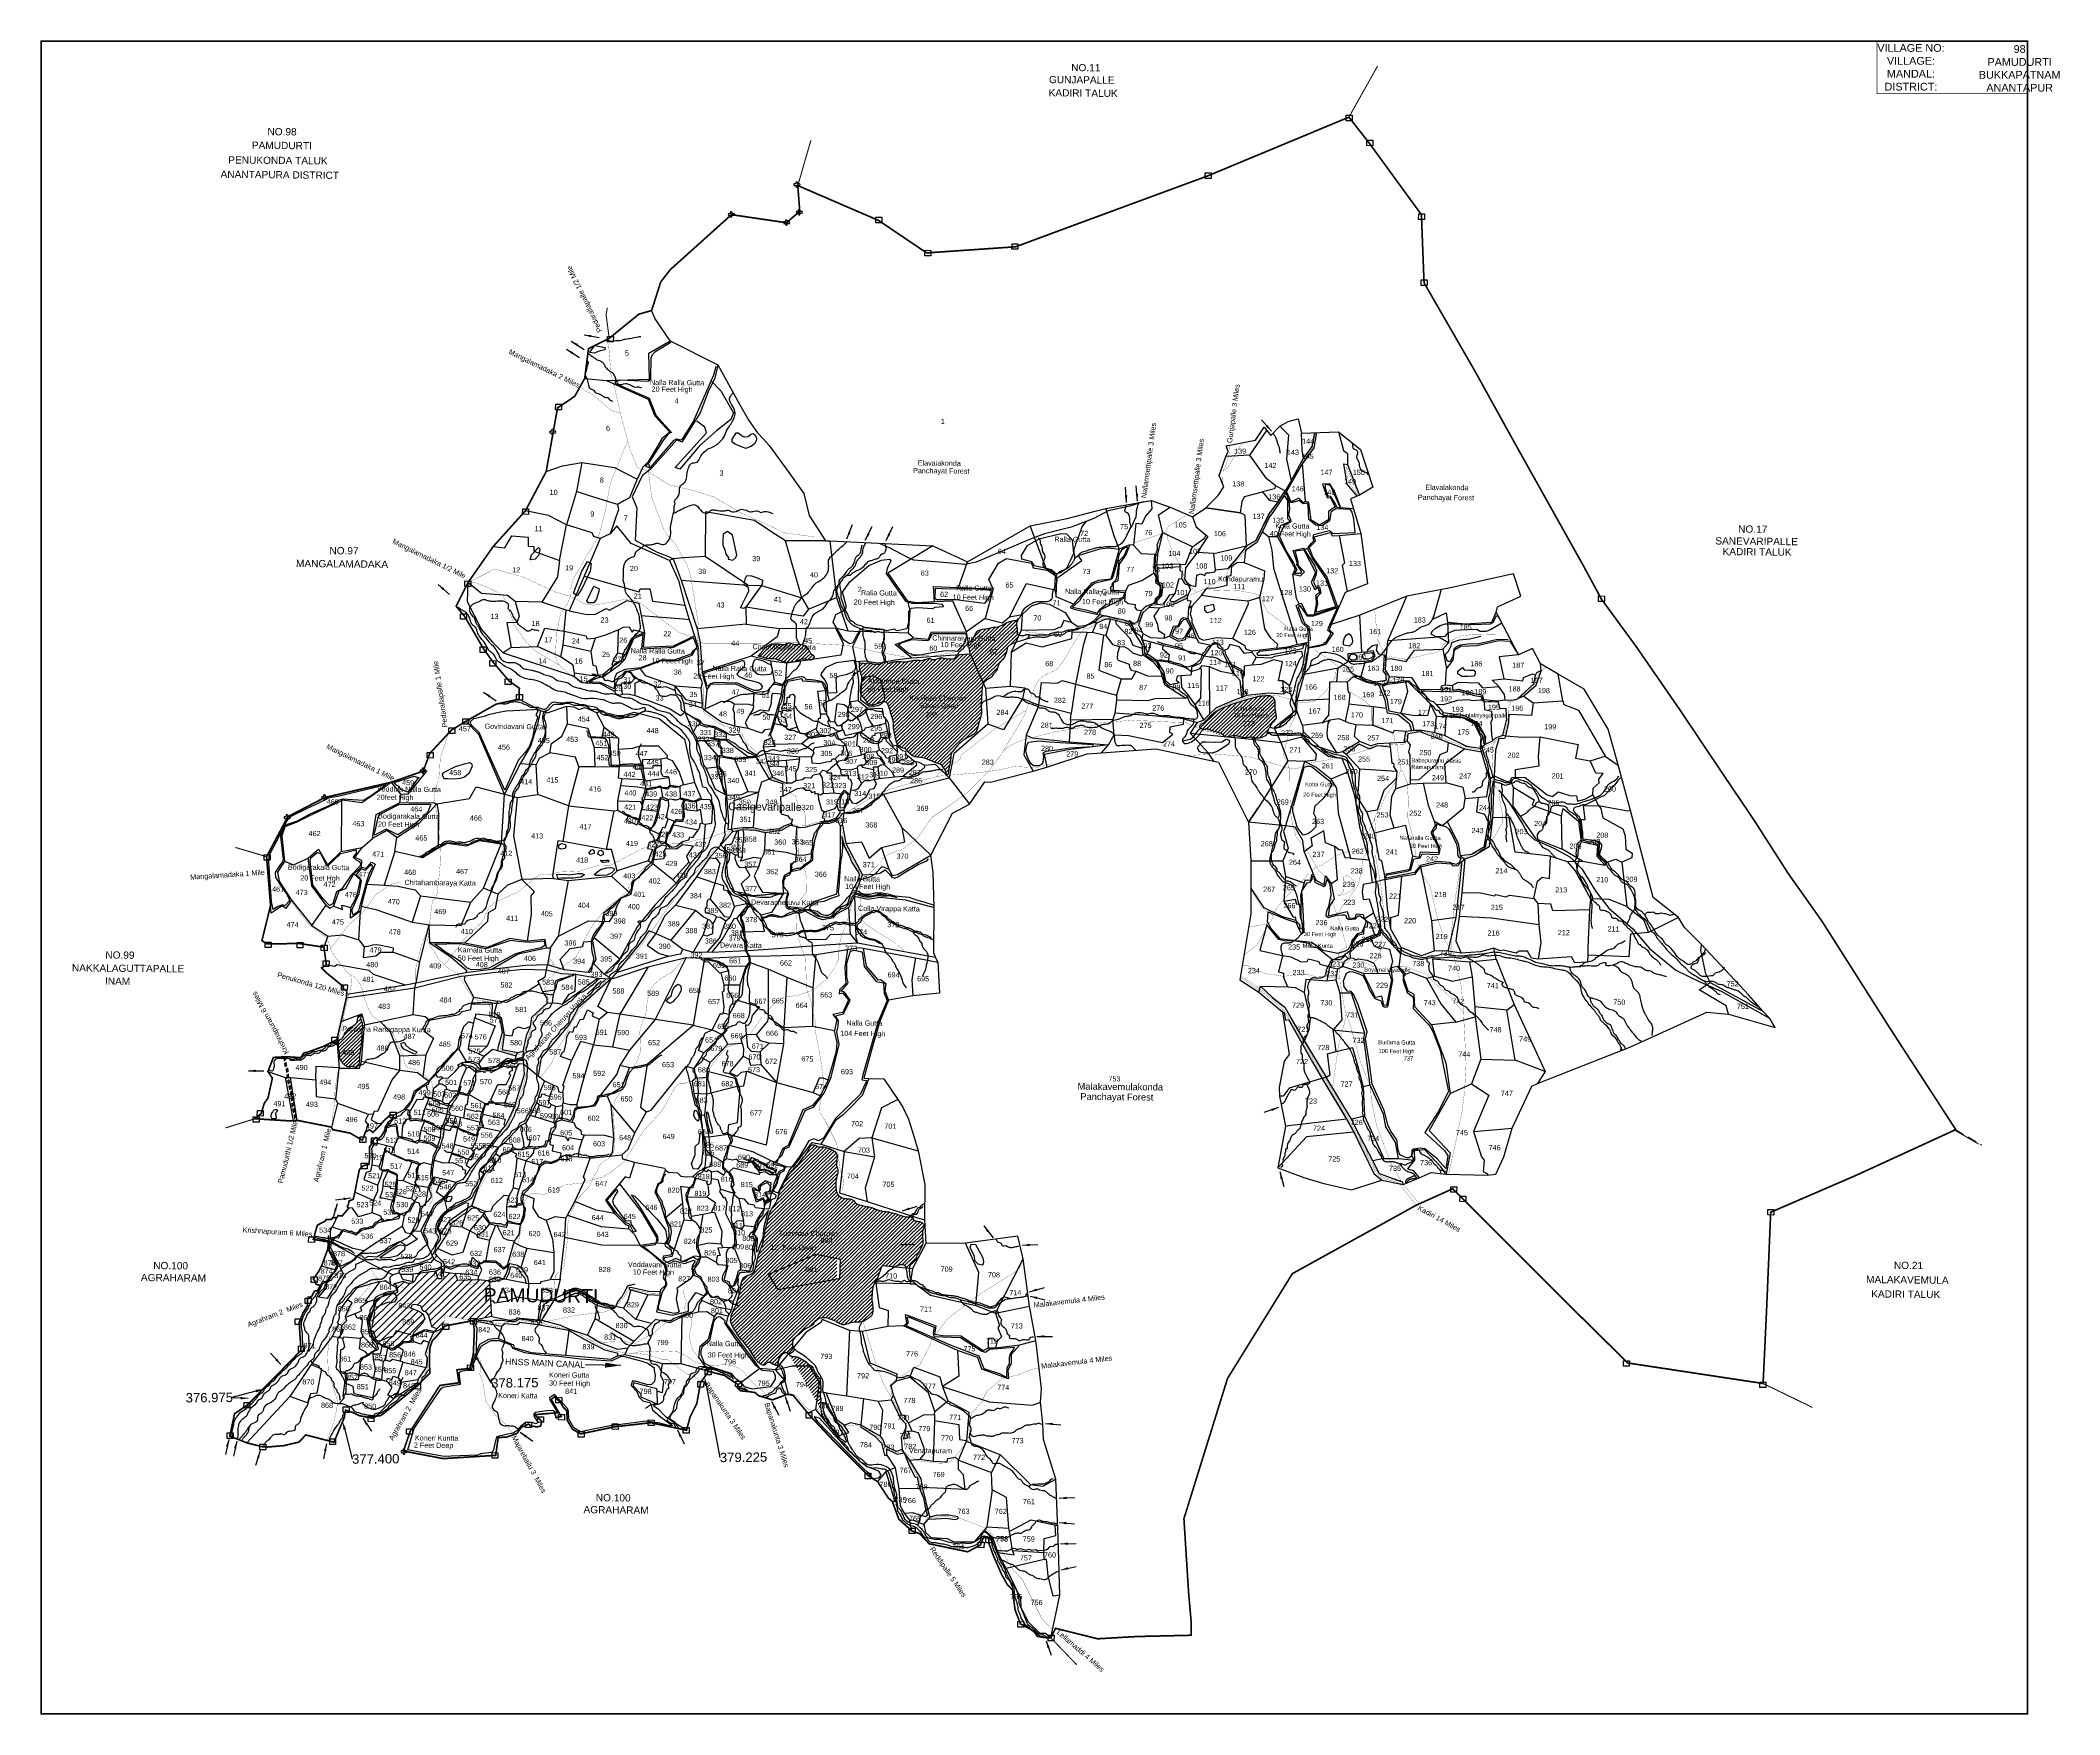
# Model space of a CAD drawing. Header units: feet. Extents: x 818823 to 828518, y 1577598 to 1585637.
import ezdxf
from ezdxf import colors
from ezdxf.entities.mleader import LeaderData, LeaderLine
from ezdxf.enums import TextEntityAlignment as Align
from ezdxf.math import Vec2, Vec3

# ---------------------------------------------------------------- set-up
doc = ezdxf.new("R2010")
doc.units = ezdxf.units.FT
doc.header["$LTSCALE"] = 15
doc.header["$MEASUREMENT"] = 0
doc.linetypes.add('HIDDEN2', pattern=[0.1875, 0.125, -0.0625])
for name, color, linetype in [('HILL', 17, 'Continuous'), ('PLOT', 7, 'Continuous'), ('PLOT NO', 7, 'Continuous'), ('ROADS', 6, 'HIDDEN2'), ('TANKS-STREAM', 4, 'Continuous'), ('TEXT', 1, 'Continuous'), ('village', 30, 'Continuous'), ('VILLAGE STONES', 240, 'Continuous')]:
    doc.layers.add(name, color=color, linetype=linetype)
doc.layers.add('VILLAGE BOUNDRY', color=5, linetype='HIDDEN2', lineweight=100)
doc.styles.get("Standard").update_dxf_attribs({"font": 'arial.ttf'})
doc.linetypes.add('DOTS', pattern='A,1e-06,-3,["●",Standard,S=3,R=0,X=-1.25,Y=-1.25],-3', length=6.000001)
doc.dimstyles.get("Standard").update_dxf_attribs({"dimtxt": 0.18, "dimasz": 35, "dimexe": 0.18, "dimexo": 0.0625, "dimgap": 0.09, "dimtad": 0, "dimtih": 1, "dimtoh": 1, "dimdec": 4, "dimzin": 0, "dimdsep": 46, "dimtxsty": 'Standard', "dimcen": 0.09, "dimadec": 0, "dimazin": 0, "dimtfac": 1, "dimtdec": 4, "dimtofl": 0, "dimtmove": 0, "dimatfit": 3, "dimfxl": 1, "dimtolj": 1, "dimtzin": 0, "dimarcsym": 0})
pattern_1 = [(44.4283038, (-3796.693, 30670.482), (-8.62536244, 8.79923047), [])]

msp = doc.modelspace()

# ---------------------------------------------------------------- hatches: boundary and pattern name
at = {"layer": 'TANKS-STREAM', "lineweight": -2}
h = msp.add_hatch(dxfattribs=at)
h.set_pattern_fill('ANSI31', color=256, scale=98.573289, angle=-0.5717)
h.set_pattern_definition(pattern_1)
edge = h.paths.add_edge_path()
edge.add_spline(control_points=[(823351, 1582548.7), (823355.8, 1582556.8), (823367.2, 1582565.6), (823386.4, 1582575.4), (823398.9, 1582594.1), (823419.4, 1582613.2), (823421.9, 1582638.3), (823434.3, 1582654.1), (823445.2, 1582663.5), (823452.1, 1582674.7), (823454.5, 1582685.3), (823460.3, 1582693.1), (823461.8, 1582703.7), (823464.2, 1582712.6), (823467.4, 1582724.3), (823482.1, 1582736.4), (823496.5, 1582742.6), (823506.3, 1582746)], knot_values=[1060.780319, 1060.780319, 1060.780319, 1060.780319, 1089.78953, 1101.674854, 1125.350257, 1156.188288, 1183.69592, 1196.926328, 1215.893949, 1227.116913, 1236.142079, 1248.215048, 1255.557059, 1268.06927, 1276.328801, 1291.573749, 1322.751518, 1322.751518, 1322.751518, 1322.751518], degree=3, periodic=0)
edge.add_line((823506.3, 1582746), (823522.6, 1582781))
edge.add_spline(control_points=[(823522.6, 1582781), (823519.9, 1582781.7), (823508.8, 1582785.8), (823517.2, 1582809.6), (823508.7, 1582828.9), (823508.5, 1582843.6), (823522.4, 1582860), (823512.9, 1582855.2), (823507.8, 1582849.8), (823490.7, 1582851.8), (823472.4, 1582843.8), (823450.1, 1582835.5), (823426.6, 1582819.6), (823396.2, 1582819.9), (823363.2, 1582809.2), (823314.7, 1582811.7), (823307.1, 1582760.4), (823284.2, 1582748.4), (823279.1, 1582744.5)], knot_values=[573.205991, 573.205991, 573.205991, 573.205991, 581.083726, 605.602109, 629.335755, 642.8822, 656.988112, 661.399472, 667.316772, 680.614145, 707.338062, 728.011386, 752.543775, 791.477964, 815.407979, 859.540433, 916.481852, 935.848561, 935.848561, 935.848561, 935.848561], degree=3, periodic=0)
edge.add_line((823279.1, 1582744.5), (823288, 1582691.8))
edge.add_line((823288, 1582691.8), (823351, 1582548.7))
h = msp.add_hatch(dxfattribs=at)
h.set_pattern_fill('ANSI31', color=256, scale=98.573289, angle=-0.5717)
h.set_pattern_definition(pattern_1)
edge = h.paths.add_edge_path()
edge.add_spline(control_points=[(822269.1, 1582683), (822269, 1582682.9), (822267.5, 1582680.5), (822279.8, 1582678.2), (822292.2, 1582673.8), (822315.3, 1582666.9), (822347.7, 1582668.6), (822374.9, 1582659.1), (822401.5, 1582649.7), (822422.2, 1582649.2), (822443.2, 1582652.2), (822463.3, 1582659.6), (822485.3, 1582669.6), (822504.9, 1582662.1), (822514.9, 1582661.3)], knot_values=[354.607472, 354.607472, 354.607472, 354.607472, 354.784823, 363.180441, 375.761171, 406.72425, 428.286437, 474.755262, 491.590928, 513.502617, 536.365879, 555.322927, 578.22164, 608.026717, 608.026717, 608.026717, 608.026717], degree=3, periodic=0)
edge.add_line((822514.9, 1582661.3), (822528.1, 1582663.4))
edge.add_spline(control_points=[(822528.1, 1582663.4), (822529.4, 1582664.1), (822534.3, 1582667.3), (822543.8, 1582682.2), (822520.1, 1582690.3), (822514.7, 1582706.8), (822506, 1582719.1), (822497.8, 1582731.2), (822482.9, 1582735.7), (822465.9, 1582738), (822446.9, 1582735.4), (822429.6, 1582739.7), (822416.9, 1582745.1), (822405.4, 1582740.4), (822392.6, 1582732.8), (822373.1, 1582739.3), (822351.2, 1582739.9), (822330.3, 1582740.3), (822318.6, 1582728.9), (822306, 1582723.2), (822294.8, 1582711.8), (822285.8, 1582698.9), (822278.3, 1582688), (822271.8, 1582684.4), (822269, 1582682.8)], knot_values=[0, 0, 0, 0, 4.676454, 17.593697, 42.008992, 56.340091, 69.883804, 87.612926, 98.139743, 115.540751, 139.7375, 154.611042, 169.690525, 179.015271, 190.79794, 213.435542, 235.392648, 259.703589, 271.284261, 283.093683, 301.40955, 318.292608, 331.014857, 340.592967, 340.592967, 340.592967, 340.592967], degree=3, periodic=0)
h.paths.add_polyline_path([(822234.1, 1582699.1), (822554.3, 1582695.9), (822554.8, 1582743.8), (822234.6, 1582747)], flags=9)
h = msp.add_hatch(dxfattribs=at)
h.set_pattern_fill('ANSI31', color=256, scale=98.573289, angle=-0.5717)
h.set_pattern_definition(pattern_1)
edge = h.paths.add_edge_path()
edge.add_spline(control_points=[(823226.1, 1582687.4), (823224.4, 1582685.5), (823220.4, 1582681.6), (823216.4, 1582670.9), (823201.9, 1582665), (823185.6, 1582667.8), (823168.2, 1582667.6), (823149.8, 1582673.8), (823129.9, 1582668), (823110.7, 1582660.2), (823088.4, 1582673.9), (823061.5, 1582656.1), (823033, 1582662.5), (823005.5, 1582658), (822987.1, 1582654.7), (822964, 1582651.7), (822945.5, 1582656.7), (822924.6, 1582652.5), (822909.9, 1582653.1), (822901.7, 1582646.8), (822892.7, 1582645.3), (822887.8, 1582651.5), (822882.8, 1582653.1), (822880.7, 1582653.4)], knot_values=[130.942585, 130.942585, 130.942585, 130.942585, 138.624388, 147.636522, 164.270024, 180.223566, 197.601872, 216.593078, 236.890133, 259.435202, 274.558197, 309.06162, 342.308811, 359.953206, 392.975583, 398.791903, 430.266048, 448.56472, 463.411515, 472.487601, 479.347363, 488.176359, 494.189308, 494.189308, 494.189308, 494.189308], degree=3, periodic=0)
edge.add_line((822880.7, 1582653.4), (822869.5, 1582650.9))
edge.add_spline(control_points=[(822869.5, 1582650.9), (822866.7, 1582649.1), (822860.4, 1582640.6), (822844.7, 1582642), (822830.4, 1582640.2), (822819.1, 1582644.2), (822807.1, 1582647.3), (822795.1, 1582648.3), (822783.9, 1582644.7), (822772.8, 1582646), (822762.9, 1582648.1), (822756.7, 1582648.4), (822754.3, 1582648.4)], knot_values=[0, 0, 0, 0, 9.829443, 30.425332, 41.978985, 53.691076, 65.913523, 79.740989, 89.211816, 100.946897, 112.799753, 119.807523, 119.807523, 119.807523, 119.807523], degree=3, periodic=0)
edge.add_spline(control_points=[(822754.8, 1582655.1), (822755.4, 1582637.8), (822756.2, 1582612.4), (822766.7, 1582585.3), (822767.6, 1582561.6), (822763.2, 1582535.1), (822757.8, 1582494.7), (822785.9, 1582472.6), (822810.8, 1582425.6), (822891.5, 1582491.8), (822903.5, 1582405.3), (822921.1, 1582366.3), (822917.8, 1582331), (822928.1, 1582291.9), (822936.2, 1582241.7), (822982.5, 1582237.4), (822997.5, 1582207.5), (823023.7, 1582193.5), (823068.1, 1582196.2), (823111.4, 1582168.3), (823161.4, 1582160.4), (823175.8, 1582100.4), (823183.3, 1582120.9), (823184.3, 1582132.8), (823188, 1582155.7), (823194, 1582178.4), (823194.5, 1582200.1), (823197.7, 1582214.3), (823221, 1582246.5), (823257.1, 1582285.5), (823316.6, 1582307), (823323.8, 1582337.6), (823328.4, 1582357.1), (823335.4, 1582378.7), (823344.8, 1582409.4), (823337.8, 1582449), (823343.6, 1582488.9), (823343.1, 1582523), (823346.8, 1582541.6), (823351, 1582548.7)], knot_values=[1322.751518, 1322.751518, 1322.751518, 1322.751518, 1374.889367, 1398.822634, 1409.340517, 1445.889769, 1482.277552, 1521.199314, 1548.00132, 1624.938472, 1692.555884, 1730.916475, 1762.455117, 1794.557944, 1858.131997, 1884.598546, 1919.285319, 1951.611958, 1967.83114, 2052.193058, 2092.084737, 2132.886438, 2136.626339, 2152.59982, 2170.302373, 2206.144651, 2223.263794, 2235.896205, 2249.261816, 2341.87839, 2398.567375, 2417.811402, 2433.09906, 2459.553585, 2486.520027, 2529.064001, 2578.049013, 2607.63933, 2632.816648, 2632.816648, 2632.816648, 2632.816648], degree=3, periodic=0)
edge.add_line((823351, 1582548.7), (823288, 1582691.8))
edge.add_line((823288, 1582691.8), (823226.1, 1582687.4))
h = msp.add_hatch(dxfattribs=at)
h.set_pattern_fill('ANSI31', color=256, scale=98.573289, angle=-0.5717)
h.set_pattern_definition(pattern_1)
edge = h.paths.add_edge_path()
edge.add_spline(control_points=[(824410.2, 1582328.8), (824398.7, 1582332), (824378.1, 1582337.7), (824400.8, 1582354.6), (824416.1, 1582364.3), (824430.7, 1582381.9), (824455.2, 1582405.6), (824488.4, 1582426.1), (824528.7, 1582443.6), (824567.4, 1582454.7), (824603.7, 1582468.7), (824639.5, 1582477.2), (824669.7, 1582485.8), (824703, 1582489.4), (824732.3, 1582491.5), (824748.5, 1582474.2), (824754.9, 1582452.8), (824747, 1582422), (824766.2, 1582382.7), (824738.5, 1582363.9), (824729, 1582341.2), (824715.2, 1582324.7), (824715, 1582306.5), (824697.4, 1582291.7), (824676.6, 1582287.3), (824654.8, 1582288.4), (824637.6, 1582294.3), (824615.3, 1582288.4), (824591.1, 1582291.1), (824568.2, 1582299), (824546.5, 1582299.4), (824530.3, 1582293.9), (824524.7, 1582292.9)], knot_values=[131.418488, 131.418488, 131.418488, 131.418488, 157.188523, 177.237438, 191.731495, 216.55869, 243.608202, 295.579156, 333.061533, 376.344244, 416.926781, 450.571889, 487.700603, 510.879905, 553.996006, 565.137262, 579.932595, 619.292348, 661.358835, 685.275071, 708.267057, 736.030084, 747.496523, 759.91013, 800.890425, 809.008025, 825.963352, 854.4203, 876.108687, 898.823054, 926.744301, 943.294653, 943.294653, 943.294653, 943.294653], degree=3, periodic=0)
edge.add_spline(control_points=[(824404.8, 1582327.1), (824411.7, 1582329.9), (824423.5, 1582334.6), (824444.7, 1582323.6), (824469.6, 1582315.7), (824496.8, 1582310.2), (824506.9, 1582296.4), (824510.4, 1582294.3)], knot_values=[0, 0, 0, 0, 21.295688, 36.105188, 68.851396, 102.375903, 115.908652, 115.908652, 115.908652, 115.908652], degree=3, periodic=0)
edge.add_line((824510.4, 1582294.3), (824524.7, 1582292.9))
h = msp.add_hatch(dxfattribs=at)
h.set_pattern_fill('ANSI31', color=256, scale=98.573289, angle=-0.5717)
h.set_pattern_definition(pattern_1)
edge = h.paths.add_edge_path()
edge.add_spline(control_points=[(820253.8, 1580826.1), (820253.8, 1580820.5), (820255, 1580808.2), (820255.4, 1580799.1), (820254.2, 1580785.9), (820263, 1580772.9), (820257.1, 1580753.2), (820267.9, 1580738.3), (820273.6, 1580724.1), (820285.5, 1580716), (820296.6, 1580708.5), (820311.8, 1580708), (820324.1, 1580712.3), (820335.2, 1580704.6), (820350.8, 1580712.4), (820356.1, 1580731.6), (820354.4, 1580755.5), (820357.5, 1580773), (820359.9, 1580788.7), (820361.4, 1580798.9), (820363.8, 1580811.5), (820364.7, 1580834.5), (820368.1, 1580858), (820366.5, 1580882.3), (820370.5, 1580895), (820369.3, 1580910.7), (820368.2, 1580926.2), (820355.9, 1580941.6), (820367.5, 1580958.2), (820367.7, 1580961.4)], knot_values=[173.805099, 173.805099, 173.805099, 173.805099, 186.049302, 196.746774, 206.290898, 224.057911, 240.80581, 262.807016, 276.212074, 286.089217, 305.271442, 315.732894, 331.123367, 342.06939, 351.793271, 378.145783, 396.067398, 424.908475, 431.3387, 444.019528, 456.160426, 470.194253, 513.31237, 527.680381, 543.499505, 552.418879, 575.357585, 588.666372, 609.249161, 609.249161, 609.249161, 609.249161], degree=3, periodic=0)
edge.add_line((820363.8, 1580960.8), (820361.3, 1580959.9))
edge.add_spline(control_points=[(820361.3, 1580959.9), (820357.4, 1580957.3), (820343.3, 1580944.7), (820349.9, 1580920.3), (820322.1, 1580902.7), (820298.2, 1580889), (820284.4, 1580871.1), (820278.4, 1580849.5), (820267.2, 1580842.3), (820259.7, 1580837.4)], knot_values=[0, 0, 0, 0, 12.649591, 36.977022, 71.342498, 95.661832, 123.433612, 136.168177, 161.84545, 161.84545, 161.84545, 161.84545], degree=3, periodic=0)
edge.add_spline(control_points=[(820260.6, 1580836.9), (820260.3, 1580837.1), (820255.1, 1580840.2), (820253.8, 1580833.8), (820253.8, 1580826.1)], knot_values=[609.249161, 609.249161, 609.249161, 609.249161, 610.263926, 627.027124, 627.027124, 627.027124, 627.027124], degree=3, periodic=0)
edge.add_spline(control_points=[(820253.8, 1580826.1), (820256.5, 1580828.9), (820258.1, 1580833.1), (820259.7, 1580837.4)], knot_values=[0, 0, 0, 0, 12.780562, 12.780562, 12.780562, 12.780562], degree=3, periodic=0)
h.paths.add_polyline_path([(820264.5, 1580863.4), (820705.3, 1580859), (820705.8, 1580906.8), (820265, 1580911.2)], flags=9)
h.paths.add_polyline_path([(820265.9, 1580758.2), (820336.3, 1580757.5), (820336.7, 1580795.5), (820266.2, 1580796.2)], flags=24)
h = msp.add_hatch(dxfattribs=at)
h.set_pattern_fill('ANSI31', color=256, scale=98.573289, angle=-0.5717)
h.set_pattern_definition(pattern_1)
edge = h.paths.add_edge_path()
edge.add_spline(control_points=[(822646.5, 1580106.5), (822643.9, 1580115.1), (822640.3, 1580139.4), (822642.6, 1580163.6), (822646.5, 1580179.1)], knot_values=[2596.190024, 2596.190024, 2596.190024, 2596.190024, 2623.241818, 2670.364636, 2670.364636, 2670.364636, 2670.364636], degree=3, periodic=0)
edge.add_line((822646.5, 1580179.1), (822646.5, 1580233.2))
edge.add_spline(control_points=[(822646.5, 1580233.2), (822645.6, 1580238.6), (822645.9, 1580244.2), (822646.5, 1580250.2)], knot_values=[2522.993331, 2522.993331, 2522.993331, 2522.993331, 2540.137726, 2540.137726, 2540.137726, 2540.137726], degree=3, periodic=0)
edge.add_line((822646.5, 1580250.2), (822646.5, 1580288.6))
edge.add_spline(control_points=[(822646.5, 1580288.6), (822645.4, 1580292), (822642.1, 1580298), (822629.5, 1580306.6), (822613.3, 1580317.5), (822591.7, 1580323), (822572.1, 1580324.9), (822555.4, 1580323.5), (822544.4, 1580333.6), (822520.7, 1580338.2), (822509.8, 1580297.6), (822484.9, 1580273.1), (822465.7, 1580242.9), (822434.9, 1580215.6), (822410.7, 1580180.5), (822385.3, 1580139.1), (822368.7, 1580103.2), (822362.2, 1580060.4), (822325.6, 1580020.8), (822314.7, 1579966.7), (822298.1, 1579908.6), (822296.3, 1579862.6), (822270, 1579811), (822263.2, 1579765.2), (822248, 1579709.2), (822204.8, 1579707.8), (822185.8, 1579672.9), (822185.6, 1579635.5), (822173.1, 1579593.4), (822155.7, 1579544.6), (822129, 1579499.6), (822161, 1579431), (822202.3, 1579384.9), (822243.2, 1579330.8), (822255.9, 1579299.6), (822277.7, 1579285), (822298.6, 1579268.2), (822312.6, 1579293.1), (822328.4, 1579288.5), (822339, 1579282.9)], knot_values=[1061.97033, 1061.97033, 1061.97033, 1061.97033, 1073.379578, 1084.112928, 1107.042495, 1133.087669, 1150.086671, 1168.049662, 1180.429404, 1194.106011, 1232.832375, 1277.321258, 1307.187297, 1339.588591, 1402.166506, 1435.625802, 1487.806163, 1521.48172, 1564.206588, 1645.8399, 1684.479151, 1748.762455, 1782.759949, 1857.672365, 1895.38204, 1940.72328, 1963.963625, 2008.710514, 2053.542265, 2095.606265, 2170.733714, 2190.418667, 2319.967624, 2358.071068, 2398.802193, 2415.365774, 2442.493002, 2456.815586, 2485.892098, 2485.892098, 2485.892098, 2485.892098], degree=3, periodic=0)
edge.add_spline(control_points=[(822329.9, 1579286.7), (822332.9, 1579285.4), (822336, 1579284.1), (822339, 1579282.9)], knot_values=[0, 0, 0, 0, 9.970855, 9.970855, 9.970855, 9.970855], degree=3, periodic=0)
edge.add_spline(control_points=[(822339, 1579282.9), (822344.3, 1579280.8), (822351.1, 1579278.2), (822358, 1579276.1), (822359.6, 1579275.5)], knot_values=[9.970855, 9.970855, 9.970855, 9.970855, 27.238214, 32.169484, 32.169484, 32.169484, 32.169484], degree=3, periodic=0)
edge.add_spline(control_points=[(822359.6, 1579275.5), (822363.6, 1579277.9), (822364.8, 1579289.2), (822366.8, 1579297.1), (822367.2, 1579298.4)], knot_values=[1015.44078, 1015.44078, 1015.44078, 1015.44078, 1035.420792, 1039.784323, 1039.784323, 1039.784323, 1039.784323], degree=3, periodic=0)
edge.add_spline(control_points=[(822374.7, 1579315), (822372.4, 1579311.1), (822370.2, 1579306.8), (822368.6, 1579302.6)], knot_values=[996.756964, 996.756964, 996.756964, 996.756964, 1010.855903, 1010.855903, 1010.855903, 1010.855903], degree=3, periodic=0)
edge.add_spline(control_points=[(822368.6, 1579302.6), (822370.2, 1579306.9), (822372.3, 1579311.1), (822374.7, 1579315)], knot_values=[193.376093, 193.376093, 193.376093, 193.376093, 207.443413, 207.443413, 207.443413, 207.443413], degree=3, periodic=0)
edge.add_spline(control_points=[(822382.4, 1579326), (822381.9, 1579325.2), (822379.7, 1579322), (822377, 1579318.5), (822375.1, 1579315.6), (822374.7, 1579315)], knot_values=[207.443413, 207.443413, 207.443413, 207.443413, 210.215064, 219.030324, 220.976215, 220.976215, 220.976215, 220.976215], degree=3, periodic=0)
edge.add_spline(control_points=[(822374.7, 1579315), (822374.7, 1579315), (822377, 1579318.9), (822379.3, 1579322.4), (822382.4, 1579326)], knot_values=[983.195399, 983.195399, 983.195399, 983.195399, 989.976181, 996.756964, 996.756964, 996.756964, 996.756964], degree=3, periodic=0)
edge.add_spline(control_points=[(822389.2, 1579332.5), (822386.8, 1579330.6), (822384.4, 1579328.3), (822382.4, 1579326)], knot_values=[974.522134, 974.522134, 974.522134, 974.522134, 983.195399, 983.195399, 983.195399, 983.195399], degree=3, periodic=0)
edge.add_spline(control_points=[(822382.4, 1579326), (822383.4, 1579327.3), (822385.4, 1579329.9), (822387.9, 1579331.7), (822389.2, 1579332.5)], knot_values=[220.976215, 220.976215, 220.976215, 220.976215, 226.033879, 230.771425, 230.771425, 230.771425, 230.771425], degree=3, periodic=0)
edge.add_spline(control_points=[(822401.2, 1579336.9), (822397, 1579335.7), (822392.8, 1579334.6), (822389.2, 1579332.5)], knot_values=[230.771425, 230.771425, 230.771425, 230.771425, 243.408885, 243.408885, 243.408885, 243.408885], degree=3, periodic=0)
edge.add_spline(control_points=[(822389.2, 1579332.5), (822393, 1579335.5), (822397.3, 1579337.5), (822401.3, 1579336.9), (822401.3, 1579336.9)], knot_values=[961.025575, 961.025575, 961.025575, 961.025575, 974.359096, 974.522134, 974.522134, 974.522134, 974.522134], degree=3, periodic=0)
edge.add_spline(control_points=[(822401.3, 1579336.9), (822402.3, 1579336.7), (822403.2, 1579336.4), (822404.2, 1579336.1)], knot_values=[957.825194, 957.825194, 957.825194, 957.825194, 961.025575, 961.025575, 961.025575, 961.025575], degree=3, periodic=0)
edge.add_spline(control_points=[(822404.2, 1579336.1), (822407.9, 1579334.9), (822411.6, 1579333.6), (822414.8, 1579331.5)], knot_values=[2.963766, 2.963766, 2.963766, 2.963766, 14.662618, 14.662618, 14.662618, 14.662618], degree=3, periodic=0)
edge.add_spline(control_points=[(822646.5, 1578937.4), (822643.5, 1578941.8), (822638.8, 1578949), (822635.1, 1578960.6), (822626.9, 1578967), (822621.6, 1578975.3), (822616, 1578985.1), (822602.8, 1578991.3), (822603.7, 1579006.8), (822596.3, 1579015.5), (822589.6, 1579021.4), (822580.7, 1579023.8), (822575, 1579035), (822572.3, 1579048.1), (822571.6, 1579062.4), (822567.7, 1579077), (822570.3, 1579088.7), (822570, 1579101), (822572, 1579110.6), (822567.7, 1579123.4), (822565.9, 1579135.2), (822569.4, 1579147.8), (822571.5, 1579160.2), (822569.1, 1579176.4), (822569.2, 1579190.4), (822566.6, 1579202.4), (822567, 1579212.1), (822561.4, 1579219.3), (822555.3, 1579224.2), (822549.6, 1579228.6), (822546.4, 1579236.4), (822541.6, 1579245.7), (822534.6, 1579254.7), (822531.5, 1579272.4), (822510.7, 1579277.7), (822497.3, 1579296.9), (822478.6, 1579303.5), (822465.6, 1579312), (822450.5, 1579321.1), (822428.6, 1579313), (822419.7, 1579327.9), (822415.5, 1579331), (822414.8, 1579331.5)], knot_values=[14.662618, 14.662618, 14.662618, 14.662618, 30.8453, 41.037636, 50.511979, 61.603897, 70.864349, 84.529933, 101.211771, 111.245572, 118.476711, 128.231706, 137.507536, 154.449163, 169.184632, 181.012169, 199.838309, 204.514812, 218.556524, 228.692638, 244.910478, 254.042937, 268.185999, 282.860723, 303.404151, 310.666931, 320.293045, 331.888828, 336.554781, 344.169989, 353.392059, 361.541512, 376.135614, 387.667007, 412.6078, 431.198406, 457.403682, 470.264351, 478.949632, 510.236594, 523.752901, 526.353597, 526.353597, 526.353597, 526.353597], degree=3, periodic=0)
edge.add_line((822414.8, 1579331.5), (822439.2, 1579361.3))
edge.add_spline(control_points=[(822439.2, 1579361.3), (822438, 1579363), (822434.6, 1579368.1), (822433.4, 1579383.6), (822438.7, 1579404), (822453.4, 1579415.7), (822464, 1579422), (822470.8, 1579428.4), (822477.6, 1579435.1), (822486.8, 1579444.2), (822500.5, 1579452.6), (822518.8, 1579460.7), (822533.2, 1579469.5), (822537.7, 1579481.2), (822547.2, 1579486.9), (822556.6, 1579499.5), (822575.7, 1579502.9), (822603, 1579504.7), (822624.5, 1579491.9), (822642.9, 1579486.4), (822646, 1579484.2), (822646.5, 1579483.8)], knot_values=[610.028668, 610.028668, 610.028668, 610.028668, 616.158234, 627.786375, 656.357077, 675.878325, 683.095778, 694.121032, 703.869657, 712.204824, 733.672354, 751.877627, 774.311561, 781.480375, 788.428022, 807.172832, 827.3744, 844.297734, 889.900036, 899.8235, 901.748524, 901.748524, 901.748524, 901.748524], degree=3, periodic=0)
edge.add_line((822646.5, 1579483.8), (822646.5, 1579688))
edge.add_line((822646.5, 1579688), (822365.5, 1579637))
edge.add_line((822365.5, 1579637), (822318.7, 1579712.3))
edge.add_line((822318.7, 1579712.3), (822547.3, 1579808.9))
edge.add_line((822547.3, 1579808.9), (822646.5, 1579788.5))
edge.add_line((822646.5, 1579788.5), (822646.5, 1580106.5))
h = msp.add_hatch(dxfattribs=at)
h.set_pattern_fill('ANSI31', color=256, scale=98.573289, angle=-0.5717)
h.set_pattern_definition(pattern_1)
edge = h.paths.add_edge_path()
edge.add_spline(control_points=[(822995.4, 1579740.9), (822995.7, 1579743.5), (822996.7, 1579748.5), (822999.6, 1579758.3), (823009.6, 1579763.6), (823015.4, 1579770.5), (823019.4, 1579777.6), (823026.2, 1579780.1), (823028.8, 1579790), (823029.3, 1579799.7), (823038.5, 1579812.6), (823044.7, 1579824.9), (823051.8, 1579840), (823058.2, 1579850.6), (823062.1, 1579871.1), (823057.8, 1579889.6), (823058.3, 1579912), (823060.1, 1579929.2), (823070.7, 1579949.4), (823052.5, 1579964), (823035, 1579967.4), (823015.9, 1579969.9), (823010.2, 1579988.9), (822979, 1579986), (822953.8, 1579994.9), (822924.8, 1580005.3), (822901.8, 1580011.1), (822875.5, 1580014.6), (822850.5, 1580017.8), (822827, 1580028.1), (822803.4, 1580037.9), (822780.8, 1580038.3), (822759.6, 1580046.6), (822740.1, 1580048.2), (822725.3, 1580078.1), (822683.7, 1580070.4), (822653.1, 1580089.2), (822648, 1580101.9), (822647.1, 1580104.6)], knot_values=[2672.411123, 2672.411123, 2672.411123, 2672.411123, 2680.286531, 2688.001986, 2702.229609, 2712.313633, 2715.440097, 2726.806713, 2731.200091, 2745.367257, 2756.014936, 2778.171886, 2787.563953, 2806.907908, 2815.233084, 2850.345603, 2863.514741, 2882.848918, 2904.557457, 2922.085388, 2942.26624, 2962.031391, 2973.169711, 2994.594881, 3040.730789, 3059.590919, 3087.686026, 3112.72586, 3140.440459, 3163.879547, 3190.383097, 3217.687746, 3230.796893, 3260.523314, 3268.439985, 3327.461037, 3360.449065, 3368.949118, 3368.949118, 3368.949118, 3368.949118], degree=3, periodic=0)
edge.add_line((822647.1, 1580104.6), (822647.1, 1579788.3))
edge.add_line((822647.1, 1579788.3), (822664, 1579784.9))
edge.add_line((822664, 1579784.9), (822659.5, 1579690.4))
edge.add_line((822659.5, 1579690.4), (822647.2, 1579688.1))
edge.add_line((822647.2, 1579688.1), (822647.2, 1579483.2))
edge.add_spline(control_points=[(822647.2, 1579483.2), (822648.3, 1579482.3), (822652.9, 1579478.4), (822662, 1579476.1), (822674.5, 1579468), (822696.3, 1579472.3), (822725.4, 1579486.7), (822760.1, 1579477.4), (822782.2, 1579490.3), (822794.4, 1579498.7), (822805.1, 1579504.1), (822813.4, 1579512), (822818.1, 1579522.8), (822820.8, 1579534.6), (822820.6, 1579555.2), (822817.9, 1579574.9), (822813.9, 1579598.3), (822817.7, 1579618.6), (822817, 1579638.8), (822823.4, 1579661.2), (822830.2, 1579677.8), (822839.6, 1579683.5)], knot_values=[246.525559, 246.525559, 246.525559, 246.525559, 250.613744, 264.9409, 274.339721, 294.718378, 327.28839, 373.238035, 392.603519, 402.770867, 418.528625, 429.069239, 436.633231, 453.922963, 465.595484, 498.923232, 514.544376, 537.272081, 561.105882, 575.208523, 609.085644, 609.085644, 609.085644, 609.085644], degree=3, periodic=0)
edge.add_line((822839.6, 1579683.5), (822864.8, 1579754.4))
edge.add_line((822864.8, 1579754.4), (822926.9, 1579748))
edge.add_spline(control_points=[(822926.9, 1579748), (822928.9, 1579749.1), (822937.5, 1579754), (822951.7, 1579758.2), (822971.7, 1579757.8), (822977.9, 1579748.3), (822980.1, 1579742.5)], knot_values=[73.195709, 73.195709, 73.195709, 73.195709, 80.07286, 103.362304, 118.456357, 135.814833, 135.814833, 135.814833, 135.814833], degree=3, periodic=0)
edge.add_line((822980.1, 1579742.5), (822995.4, 1579740.9))
h = msp.add_hatch(dxfattribs=at)
h.set_pattern_fill('ANSI31', color=256, scale=98.573289, angle=-0.5717)
h.set_pattern_definition(pattern_1)
h.paths.add_polyline_path([(822318.7, 1579712.3), (822365.5, 1579637), (822646.5, 1579688), (822646.5, 1579788.5), (822547.3, 1579808.9)])
at = {"layer": 'village', "lineweight": -2}
h = msp.add_hatch(dxfattribs=at)
h.set_pattern_fill('ANSI31', color=256, scale=197.146579, angle=-0.5717)
h.set_pattern_definition([(44.4283038, (-3796.693, 30670.482), (-17.25072488, 17.59846094), [])])
edge = h.paths.add_edge_path()
edge.add_line((820649.1, 1579562.9), (820656.2, 1579541.5))
edge.add_line((820656.2, 1579541.5), (820663.9, 1579535.1))
edge.add_line((820663.9, 1579535.1), (820670.7, 1579535))
edge.add_line((820670.7, 1579535), (820685.5, 1579517.1))
edge.add_line((820685.5, 1579517.1), (820695.9, 1579480.5))
edge.add_line((820695.9, 1579480.5), (820701.3, 1579461.9))
edge.add_line((820701.3, 1579461.9), (820725.7, 1579452.1))
edge.add_line((820725.7, 1579452.1), (820720.2, 1579441.6))
edge.add_line((820720.2, 1579441.6), (820710.5, 1579437.6))
edge.add_line((820710.5, 1579437.6), (820689.8, 1579442.3))
edge.add_line((820689.8, 1579442.3), (820678.2, 1579445))
edge.add_line((820678.2, 1579445), (820664.3, 1579443.9))
edge.add_line((820664.3, 1579443.9), (820625.6, 1579425.2))
edge.add_line((820625.6, 1579425.2), (820612, 1579418.6))
edge.add_line((820612, 1579418.6), (820601.7, 1579413.5))
edge.add_line((820601.7, 1579413.5), (820608.4, 1579391.1))
edge.add_line((820608.4, 1579391.1), (820563, 1579389.2))
edge.add_line((820563, 1579389.2), (820528.7, 1579366.4))
edge.add_line((820528.7, 1579366.4), (820511.6, 1579356.2))
edge.add_line((820511.6, 1579356.2), (820462.8, 1579373.1))
edge.add_line((820462.8, 1579373.1), (820445.2, 1579385.8))
edge.add_line((820445.2, 1579385.8), (820430.4, 1579396.4))
edge.add_line((820430.4, 1579396.4), (820415.5, 1579420))
edge.add_spline(control_points=[(820415.5, 1579420), (820416.1, 1579417.6), (820417.1, 1579412.4), (820416.7, 1579407), (820416.4, 1579404.2)], knot_values=[355.52296, 355.52296, 355.52296, 355.52296, 363.027716, 371.57448, 371.57448, 371.57448, 371.57448], degree=3, periodic=0)
edge.add_line((820416.4, 1579404.2), (820439.1, 1579379.5))
edge.add_line((820439.1, 1579379.5), (820454.8, 1579377.2))
edge.add_line((820454.8, 1579377.2), (820462.6, 1579365.2))
edge.add_line((820462.6, 1579365.2), (820490.6, 1579360.1))
edge.add_line((820490.6, 1579360.1), (820508.9, 1579348.6))
edge.add_line((820508.9, 1579348.6), (820526.4, 1579352.5))
edge.add_line((820526.4, 1579352.5), (820541.9, 1579365))
edge.add_line((820541.9, 1579365), (820565.1, 1579384))
edge.add_line((820565.1, 1579384), (820617.2, 1579387.8))
edge.add_line((820617.2, 1579387.8), (820611.6, 1579413))
edge.add_line((820611.6, 1579413), (820667.3, 1579441.3))
edge.add_line((820667.3, 1579441.3), (820710.5, 1579432.7))
edge.add_line((820710.5, 1579432.7), (820738.5, 1579445.8))
edge.add_line((820738.5, 1579445.8), (820746.9, 1579456.7))
edge.add_line((820746.9, 1579456.7), (820761.6, 1579485.6))
edge.add_line((820761.6, 1579485.6), (820764.4, 1579513.8))
edge.add_line((820764.4, 1579513.8), (820880.8, 1579491.9))
edge.add_line((820880.8, 1579491.9), (820899.8, 1579489.8))
edge.add_line((820899.8, 1579489.8), (820900.4, 1579489.9))
edge.add_line((820900.4, 1579489.9), (820989.1, 1579510.3))
edge.add_line((820989.1, 1579510.3), (820984, 1579582.9))
edge.add_line((820984, 1579582.9), (820979.4, 1579675.3))
edge.add_line((820979.4, 1579675.3), (820973.5, 1579681.9))
edge.add_line((820973.5, 1579681.9), (820925.2, 1579687.7))
edge.add_line((820925.2, 1579687.7), (820825.6, 1579684.3))
edge.add_line((820825.6, 1579684.3), (820815.1, 1579716.6))
edge.add_line((820815.1, 1579716.6), (820758.7, 1579724.8))
edge.add_line((820758.7, 1579724.8), (820748.3, 1579743.7))
edge.add_line((820748.3, 1579743.7), (820749.5, 1579690.9))
edge.add_line((820749.5, 1579690.9), (820733.5, 1579690.2))
edge.add_line((820733.5, 1579690.2), (820721.4, 1579728.1))
edge.add_line((820721.4, 1579728.1), (820640.7, 1579717.5))
edge.add_spline(control_points=[(820640.7, 1579717.5), (820639.5, 1579715.9), (820636.9, 1579711.6), (820633.8, 1579703.9), (820624.7, 1579694.6), (820623.2, 1579676.9), (820604.1, 1579669), (820585.5, 1579666.7), (820573.3, 1579677), (820558, 1579677.4), (820543.3, 1579670.6), (820530.3, 1579668.1), (820523.8, 1579666.9)], knot_values=[490.346919, 490.346919, 490.346919, 490.346919, 496.227959, 504.873072, 515.643826, 535.010764, 552.542335, 572.843612, 589.359615, 597.483755, 617.824507, 637.764876, 637.764876, 637.764876, 637.764876], degree=3, periodic=0)
edge.add_line((820523.8, 1579666.9), (820501.8, 1579677.1))
edge.add_line((820501.8, 1579677.1), (820502.1, 1579664.6))
edge.add_line((820502.1, 1579664.6), (820514.8, 1579659))
edge.add_line((820514.8, 1579659), (820528.7, 1579652.9))
edge.add_line((820528.7, 1579652.9), (820533.8, 1579633.6))
edge.add_line((820533.8, 1579633.6), (820486.2, 1579626.9))
edge.add_line((820486.2, 1579626.9), (820435.5, 1579604.2))
edge.add_line((820435.5, 1579604.2), (820425.1, 1579590))
edge.add_line((820425.1, 1579590), (820422.2, 1579566.8))
edge.add_line((820422.2, 1579566.8), (820405, 1579538))
edge.add_line((820405, 1579538), (820404.9, 1579528))
edge.add_line((820404.9, 1579528), (820393.1, 1579496.1))
edge.add_line((820393.1, 1579496.1), (820392.6, 1579486.6))
edge.add_line((820392.6, 1579486.6), (820404.1, 1579417.6))
edge.add_line((820404.1, 1579417.6), (820416.4, 1579404.2))
edge.add_spline(control_points=[(820416.4, 1579404.2), (820416.7, 1579407), (820417.1, 1579412.4), (820416.1, 1579417.6), (820415.5, 1579420)], knot_values=[355.52296, 355.52296, 355.52296, 355.52296, 364.069724, 371.57448, 371.57448, 371.57448, 371.57448], degree=3, periodic=0)
edge.add_line((820415.5, 1579420), (820410.5, 1579428))
edge.add_line((820410.5, 1579428), (820405.8, 1579463))
edge.add_spline(control_points=[(820405.8, 1579463), (820405.4, 1579464.3), (820404.3, 1579468.5), (820404.6, 1579474.6), (820397.4, 1579482.4), (820401.5, 1579497.8), (820408, 1579513.5), (820414.9, 1579530.9), (820424, 1579544.9), (820426.3, 1579558.3), (820429.5, 1579567.4), (820425.8, 1579578), (820435.4, 1579594.2), (820454.5, 1579600.9), (820471.8, 1579608.1), (820487.1, 1579619.4), (820508.1, 1579627), (820534.6, 1579618.3), (820540.9, 1579634.3), (820536.8, 1579644.9), (820534.5, 1579659.2), (820525.6, 1579663.8), (820521.5, 1579665.9)], knot_values=[416.426413, 416.426413, 416.426413, 416.426413, 420.586136, 429.630356, 433.809121, 451.243104, 470.668931, 488.449173, 507.51806, 520.523374, 530.043659, 535.411159, 553.543903, 578.408556, 596.534148, 610.3024, 635.778455, 665.509572, 671.53503, 683.524742, 699.237261, 712.558741, 712.558741, 712.558741, 712.558741], degree=3, periodic=0)
edge.add_line((820442.1, 1579595.5), (820442.1, 1579595.5))
edge.add_line((820442.1, 1579595.5), (820442.1, 1579595.5))
edge.add_spline(control_points=[(820521.5, 1579665.9), (820525.6, 1579663.8), (820534.5, 1579659.2), (820536.8, 1579644.9), (820540.9, 1579634.3), (820534.6, 1579618.3), (820508.1, 1579627), (820487.1, 1579619.4), (820471.8, 1579608.1), (820454.5, 1579600.9), (820435.4, 1579594.2), (820425.8, 1579578), (820429.5, 1579567.4), (820426.3, 1579558.3), (820424, 1579544.9), (820414.9, 1579530.9), (820408, 1579513.5), (820401.5, 1579497.8), (820397.4, 1579482.4), (820404.6, 1579474.6), (820404.3, 1579468.5), (820405.4, 1579464.3), (820405.8, 1579463)], knot_values=[416.426413, 416.426413, 416.426413, 416.426413, 429.747894, 445.460413, 457.450125, 463.475582, 493.2067, 518.682755, 532.451007, 550.576599, 575.441252, 593.573996, 598.941495, 608.46178, 621.467094, 640.535982, 658.316224, 677.74205, 695.176034, 699.354798, 708.399019, 712.558741, 712.558741, 712.558741, 712.558741], degree=3, periodic=0)
edge.add_line((820442.1, 1579595.5), (820434.3, 1579576.6))
edge.add_line((820434.3, 1579576.6), (820427.5, 1579551))
edge.add_line((820427.5, 1579551), (820419.1, 1579532.5))
edge.add_line((820419.1, 1579532.5), (820403, 1579484))
edge.add_line((820403, 1579484), (820405.8, 1579463))
edge.add_spline(control_points=[(820405.8, 1579463), (820407, 1579458.8), (820410.9, 1579451), (820411, 1579438), (820413.3, 1579427.9), (820415, 1579421.9), (820415.5, 1579420)], knot_values=[371.57448, 371.57448, 371.57448, 371.57448, 384.88164, 397.58428, 410.467138, 416.426413, 416.426413, 416.426413, 416.426413], degree=3, periodic=0)
edge.add_line((820415.5, 1579420), (820430.4, 1579396.4))
edge.add_line((820430.4, 1579396.4), (820445.2, 1579385.8))
edge.add_line((820445.2, 1579385.8), (820462.8, 1579373.1))
edge.add_line((820462.8, 1579373.1), (820511.6, 1579356.2))
edge.add_line((820511.6, 1579356.2), (820528.7, 1579366.4))
edge.add_line((820528.7, 1579366.4), (820563, 1579389.2))
edge.add_line((820563, 1579389.2), (820608.4, 1579391.1))
edge.add_line((820608.4, 1579391.1), (820601.7, 1579413.5))
edge.add_line((820601.7, 1579413.5), (820612, 1579418.6))
edge.add_line((820612, 1579418.6), (820617.7, 1579434.1))
edge.add_line((820617.7, 1579434.1), (820659.5, 1579479.7))
edge.add_line((820659.5, 1579479.7), (820668.1, 1579495.2))
edge.add_line((820668.1, 1579495.2), (820670.2, 1579499))
edge.add_line((820670.2, 1579499), (820663.6, 1579517.7))
edge.add_line((820663.6, 1579517.7), (820642.6, 1579533.5))
edge.add_line((820642.6, 1579533.5), (820602.1, 1579549))
edge.add_line((820602.1, 1579549), (820606.7, 1579561.6))
edge.add_line((820606.7, 1579561.6), (820610.3, 1579567.7))
edge.add_line((820610.3, 1579567.7), (820621.1, 1579568.5))
edge.add_line((820621.1, 1579568.5), (820640.7, 1579564.6))
edge.add_line((820640.7, 1579564.6), (820649.1, 1579562.9))
h.paths.add_polyline_path([(820564.4, 1579469.7), (820614.8, 1579469.2), (820615.1, 1579496.4), (820564.7, 1579496.9)], flags=24)
h.paths.add_polyline_path([(820358.3, 1579491.2), (820408.7, 1579490.7), (820409, 1579517.9), (820358.5, 1579518.4)], flags=9)
h.paths.add_polyline_path([(820365.5, 1579422.8), (820415.9, 1579422.3), (820416.2, 1579449.5), (820365.8, 1579450)], flags=9)
h.paths.add_polyline_path([(820468.8, 1579366.7), (820519.2, 1579366.2), (820519.4, 1579393.3), (820469, 1579393.8)], flags=24)
h.paths.add_polyline_path([(820628.3, 1579406.5), (820678.7, 1579406), (820679, 1579433.2), (820628.6, 1579433.7)], flags=25)
h.paths.add_polyline_path([(820545.6, 1579547.8), (820596, 1579547.3), (820596.3, 1579574.5), (820545.9, 1579575)], flags=24)
h.paths.add_polyline_path([(820714.6, 1579700.8), (820765, 1579700.3), (820765.3, 1579727.5), (820714.8, 1579728)], flags=24)

# ---------------------------------------------------------------- linework, layer by layer
at = {"layer": 'HILL', "lineweight": -2}
for points in [[(821485.2, 1584171.6), (821516.7, 1584165.1), (821535.4, 1584159.8), (821533.6, 1584150.2), (821506.3, 1584144.8), (821482.3, 1584135.4), (821460.2, 1584137.3), (821485.2, 1584171.6)], [(821850.3, 1584185.9), (821773.4, 1584139.9), (821758.6, 1584123.2), (821754.6, 1584110.8), (821752.3, 1584014.4), (821752.4, 1584006.4), (821740.6, 1583998.9), (821607.8, 1584005.4), (821582, 1583996.6), (821584.6, 1583989.2), (821746.7, 1583919.1), (821778.3, 1583837.5), (821853.5, 1583753.6), (821839.2, 1583749.5), (821811.6, 1583713.3), (821746.1, 1583610.8), (821729.4, 1583592.1), (821750.5, 1583583.9), (821774.2, 1583609.1), (821866.6, 1583717.3), (821877.4, 1583723.5), (821898.4, 1583718.4), (821907.3, 1583724.6), (821957.5, 1583804.3), (822057.2, 1584030.4), (822067.9, 1584073.1)], [(822044.6, 1584001.9), (822089.9, 1583953.7), (822151.3, 1583849), (822137.6, 1583815.9), (822069.2, 1583762.5), (821988.5, 1583690.6), (821911.1, 1583598.4), (821894.1, 1583578.2), (821870.4, 1583586.1), (822022.2, 1583752), (822013.8, 1583778.7), (821974.6, 1583808.5)], [(822172.9, 1583751.6), (822197.7, 1583734.9), (822208.5, 1583733.2), (822221, 1583734.9), (822234.5, 1583746.3), (822246.1, 1583748.8), (822254.3, 1583742.2), (822262.2, 1583728), (822262.2, 1583716.7), (822251.6, 1583699.9), (822237.8, 1583687.5), (822209.7, 1583677.7), (822157.7, 1583697.7), (822145.3, 1583709.7), (822144.1, 1583722.1), (822163.8, 1583752.9), (822172.9, 1583751.6)], [(824991.4, 1583490.2), (824995.4, 1583506.1), (825016.4, 1583500.9), (825062.5, 1583397)], [(824991.4, 1583490.2), (824994.5, 1583476.1), (825004.6, 1583450.2), (825015.2, 1583447.9), (825022.7, 1583439.4), (825041.7, 1583408.3), (825046.1, 1583399.4)], [(824117.3, 1583420.9), (824054.2, 1583400.1), (823949.3, 1583377.4), (823880.7, 1583341.4), (823773, 1583298.9), (823644.2, 1583266.8), (823571.6, 1583239.8), (823315.6, 1583131.7), (823261.8, 1583120.7), (823159.3, 1583130.1), (823017.7, 1583141.3), (822991.6, 1583152.4), (822903.6, 1583198.3), (822854.7, 1583218.8)], [(824805.7, 1583459.1), (824817.7, 1583423.7), (824820.2, 1583387.4), (824816, 1583358.4), (824826, 1583336.8), (824826.6, 1583325), (824794.1, 1583308.1), (824771.1, 1583257), (824806.6, 1583181.5), (824839.9, 1583128.6), (824856, 1583096.6), (824845.2, 1583078.3), (824875.8, 1583078.2), (824878.8, 1583088.8), (824855.6, 1583120.1), (824857.8, 1583130.4), (824838.7, 1583187.8), (824880.6, 1583196.4), (824887.9, 1583197.9), (824942.5, 1583111.7), (824949.9, 1583089.1), (824949.1, 1583073.5), (824935.7, 1583038.1), (824945.2, 1583013.1), (824953.6, 1583014.3), (824963.9, 1583012.5), (824970.5, 1582981.8), (824955, 1582966.1), (824951.9, 1582956.9), (824954.9, 1582932.6), (824950.6, 1582910.4), (824946.8, 1582890.9), (825042.9, 1582918.9), (825017.7, 1582992.9), (824996.7, 1583050.9), (824929.4, 1583152.8), (824910.6, 1583192.3), (824911, 1583203.6), (824924.3, 1583221.3), (824937.1, 1583233.3), (824934.7, 1583249.1), (824937.1, 1583264.4), (825012.2, 1583282.6), (825028.3, 1583269), (825136.2, 1583273.1), (825128.8, 1583338.4), (825121.8, 1583371.4), (825114.1, 1583384), (825043.1, 1583387.9), (825019, 1583371.6), (825018, 1583355.3), (825013.3, 1583330.5), (824976.6, 1583305.3), (824946.3, 1583309.3), (824913.6, 1583336.2), (824910.4, 1583405.2), (824906.1, 1583413.9), (824886.7, 1583410.9), (824867.3, 1583427.3), (824836.1, 1583418.1), (824826.1, 1583417.4), (824806.2, 1583464.8)], [(821175.2, 1583142.2), (821181, 1583166.6), (821215.4, 1583201.9), (821221.4, 1583196), (821216.6, 1583165.1), (821198.6, 1583145.5), (821175.2, 1583142.2)], [(822125.3, 1583145.3), (822147.5, 1583141.3), (822161.9, 1583153.1), (822167.8, 1583167.1), (822146.4, 1583260.3), (822122.5, 1583278.7), (822102.3, 1583265.9), (822100, 1583233.2), (822099.5, 1583212.5), (822110.6, 1583185.1), (822114.3, 1583169.9), (822127.8, 1583153.5), (822126.3, 1583145.2)], [(823533.8, 1583162.7), (823563.3, 1583211.6), (823618.5, 1583242.6), (823723.3, 1583268.4), (823749.8, 1583266.6), (823776.4, 1583238.9), (823783.3, 1583172.8), (823767.9, 1583138.5), (823748.8, 1583100.1), (823721.2, 1583080.4), (823700.2, 1583075.2), (823678.8, 1583094.5), (823596.7, 1583113.1), (823583.1, 1583132.2), (823535.7, 1583146.3), (823533.8, 1583162.7)], [(824035.1, 1583203), (824014.2, 1583189.7), (824009, 1583181), (824000.9, 1583167.3), (823996.5, 1583143.3), (823989.3, 1583121.8), (823980.3, 1583088.5), (823973.2, 1583065.2), (823966.2, 1583048.2), (823928.7, 1583040), (823883.9, 1583028.5), (823869.1, 1583017.4), (823849.4, 1582996.3), (823824.3, 1582968.3), (823812.2, 1582946.1), (823778.5, 1582914.7), (823842.7, 1582902.3), (823898.7, 1582887.2), (823910.9, 1582905.5), (823940.6, 1582928.9), (823956.3, 1582931.7), (823967, 1582957.6), (824002.7, 1582955.2), (824023.7, 1582965.1), (824029.4, 1582983.9), (823967.3, 1582988.4), (823961.8, 1583009.2), (823968.6, 1583017.6), (823970.5, 1583030.9), (823987.8, 1583047.4), (823993.5, 1583067.2), (824000.9, 1583121), (824003.2, 1583137.5), (824026.2, 1583161), (824036.8, 1583184.8), (824044.1, 1583201.2), (824035.1, 1583203)], [(821383.5, 1582982.3), (821422.7, 1583088.6), (821449.7, 1583135.1), (821467.2, 1583124.9), (821463.1, 1583088.8), (821423.6, 1583004.1), (821400, 1582969), (821383.5, 1582982.3)], [(823114.9, 1582934.2), (823151.3, 1582930.1), (823158.7, 1582917.6), (823118.2, 1582914), (823106.6, 1582908), (823035.5, 1582911.9), (823004.9, 1582908.5), (822992, 1582894.5), (822990.6, 1582841.5), (822983.2, 1582810.5), (822937.6, 1582802.3), (822922.1, 1582809.7), (822886.8, 1582802.4), (822868.5, 1582807.5), (822779.3, 1582818.4), (822757.8, 1582806.2), (822722.7, 1582742.8), (822709.5, 1582738.6), (822680.5, 1582756.4), (822629.6, 1582843.8), (822642.8, 1582880.7), (822687.4, 1582902.5), (822691.7, 1582912.6), (822692.5, 1582923.8), (822674, 1582988.1), (822710.3, 1583036.5), (822801.3, 1583115.6), (822861.8, 1583141.2), (822900.3, 1583145.8), (822906.1, 1583138.1), (822888.1, 1583101.6), (822884.3, 1583076.9), (822977.1, 1582944.5), (823006.7, 1582933.8), (823114.9, 1582934.2)], [(821447.7, 1582945.2), (821481.2, 1583015.7), (821505.6, 1583004.1), (821505.2, 1582989.9), (821498.2, 1582972), (821492.7, 1582954.2), (821480.8, 1582935.5), (821452.6, 1582935.7), (821447.7, 1582945.2)], [(822222.9, 1583007.5), (822202.3, 1583022.2), (822207, 1583051.6), (822215.8, 1583067.6), (822237, 1583066.1), (822256.5, 1583059.2), (822276.3, 1583050.9), (822290.7, 1583044.7), (822288, 1583027.4), (822277.3, 1583008.7), (822253.8, 1582975.8), (822239.1, 1582955.2), (822226.2, 1582937.3), (822214.6, 1582921.1), (822201.3, 1582909.6), (822184.3, 1582912.4), (822216.5, 1582976.9), (822224.7, 1582993.5), (822222.9, 1583007.5)], [(823121.4, 1583006.7), (823151.6, 1583005.4), (823317.2, 1583003.7), (823388.5, 1582998.5), (823383.3, 1582973.5), (823355.4, 1582933.2), (823219.2, 1582950.8), (823129, 1582950), (823120, 1582954.6), (823121.4, 1583006.7)], [(824425.3, 1582888.6), (824414.5, 1582900.5), (824414.6, 1582909.6), (824414.7, 1582920), (824453.4, 1582929.2), (824456.7, 1582915.6), (824459.9, 1582901.9), (824445.4, 1582892.9), (824425.3, 1582888.6)], [(824908.7, 1582717.3), (824909, 1582718.3), (824931.6, 1582726.5), (824983.3, 1582738.2), (824988.6, 1582743.8), (825000.3, 1582753.9), (825021, 1582789.7), (825004.6, 1582802.7), (825007.6, 1582815.9), (825033.4, 1582873.8), (825050.4, 1582911.8), (824934.7, 1582871.5), (824906.7, 1582872), (824872.1, 1582923.1), (824864.4, 1582917.9), (824863.6, 1582911.4), (824892.2, 1582838), (824913.6, 1582822.4), (824919, 1582763.9), (824918.9, 1582753.8)], [(824255, 1582778.4), (824267, 1582808.7), (824276.9, 1582818.5), (824289.7, 1582821.7), (824305, 1582848.6), (824313.3, 1582856.4), (824324.8, 1582857.6), (824345, 1582820), (824329.5, 1582794.2), (824319.5, 1582773.7), (824307.7, 1582763.1), (824287.3, 1582761), (824255, 1582778.4)], [(825501.2, 1582785.3), (825505.5, 1582800.5), (825519.2, 1582813.6), (825543.6, 1582826.9), (825567.7, 1582834.6), (825599, 1582835), (825665.9, 1582835.4), (825701.6, 1582832.1), (825783.7, 1582835.3), (825799.8, 1582844.2), (825814.4, 1582875.6), (825824.2, 1582870), (825840.5, 1582839), (825784.8, 1582805.8), (825763.9, 1582798), (825736.5, 1582799), (825719.9, 1582808.5), (825639.7, 1582804.8), (825614.7, 1582803.3), (825576.7, 1582788.1), (825566.1, 1582775), (825544.5, 1582772.4), (825520.9, 1582774.8), (825501.2, 1582785.3)], [(821471.3, 1582565.5), (821499.6, 1582576.4), (821529.3, 1582583.6), (821604.4, 1582637.9), (821628.8, 1582663.7), (821673.4, 1582764.5), (821716.4, 1582783.7), (821709.8, 1582714.8), (821863.5, 1582722.7), (821958, 1582770.1), (821973.9, 1582730.4), (821971.4, 1582717.4), (821956.1, 1582703.6), (821945.6, 1582689.3), (821866.3, 1582661.5), (821809.4, 1582662.9), (821704.1, 1582624.4), (821629.8, 1582615.6), (821588.8, 1582596.1), (821580.5, 1582575.2), (821579.6, 1582552.1), (821578.5, 1582523.8), (821564.2, 1582530), (821529.5, 1582545.2), (821508.8, 1582554.3), (821475.5, 1582555.2), (821456.2, 1582555.7), (821471.3, 1582565.5)], [(822942.1, 1582733.7), (822958.3, 1582743.8), (823006.6, 1582760.5), (823082.8, 1582755.7), (823089.8, 1582758.7), (823106.5, 1582788.7), (823265.5, 1582788.7), (823269.6, 1582778.4), (823260.4, 1582740.7), (823248.1, 1582727.6), (823224.4, 1582702.1), (823202.2, 1582706.1), (823161.6, 1582703.7), (823095.4, 1582695), (823048, 1582685.2), (823015.1, 1582684.9), (822988.9, 1582696.3), (822942.1, 1582733.7)], [(824667.9, 1582683.6), (824665.9, 1582694), (824676.7, 1582704.6), (824790.9, 1582716.4), (824865.8, 1582730.1), (824904.2, 1582743.2), (824888.3, 1582732.6), (824882.6, 1582715.5), (824793, 1582697.2), (824718.4, 1582682.7), (824667.9, 1582683.6)], [(825077.7, 1582743.8), (825083.9, 1582767.8), (825092.2, 1582781.2), (825104.8, 1582788.6), (825115.6, 1582781.3), (825121.4, 1582764.3), (825122.5, 1582750.9), (825119.9, 1582740), (825109.1, 1582727.3), (825081, 1582732.5), (825077.7, 1582743.8)], [(825568, 1582687.7), (825583.1, 1582704.6), (825596.2, 1582729.1), (825599.2, 1582745), (825637.2, 1582758.2), (825686.6, 1582763.2), (825738.8, 1582775.9)], [(825870.9, 1582757.9), (825819.5, 1582760.7), (825764.7, 1582746.9), (825730.1, 1582739.4), (825676.6, 1582737.6), (825640.9, 1582732.4), (825628.2, 1582727.9), (825619.5, 1582720.9), (825608.7, 1582713.2), (825604.7, 1582679), (825591.2, 1582654.6), (825578.3, 1582654.1), (825568, 1582687.7)], [(822007.7, 1582598.1), (822018, 1582603.4), (822171.4, 1582651.7), (822199.7, 1582660.6), (822204.3, 1582645.7), (822202.6, 1582627.6), (822174.5, 1582604.3), (822167, 1582593.8), (822178.2, 1582582.8), (822212.2, 1582568.7), (822234.5, 1582563.1), (822271.5, 1582553), (822280.5, 1582547.2), (822288.1, 1582534.1), (822285.3, 1582523.1), (822276.8, 1582518.9), (822269.5, 1582515.2), (822251.2, 1582515.1), (822229.2, 1582522.5), (822171.5, 1582549.8), (822060.1, 1582553.6), (822038.6, 1582547.7), (822031, 1582536.7), (822022.8, 1582539.2), (822018.2, 1582556.2), (822007.7, 1582598.1)], [(822249.4, 1582655.2), (822259.1, 1582666.5), (822293.8, 1582657.7), (822315.2, 1582644.4), (822330, 1582639.9), (822338.5, 1582610.4), (822329.1, 1582592.4), (822291.1, 1582588.3), (822268.5, 1582591.4), (822248.3, 1582608.5), (822242, 1582623.1), (822242.3, 1582632.7), (822249.4, 1582655.2)], [(822573.7, 1582596.7), (822596.1, 1582628), (822646.4, 1582650.1), (822728.4, 1582661.1), (822736.4, 1582634.6), (822735.7, 1582616.8), (822719.8, 1582602), (822691.2, 1582589.8), (822646.6, 1582580.4), (822642.3, 1582573.5), (822646.4, 1582504.2), (822604.5, 1582501.7), (822602.2, 1582540.7), (822590.9, 1582564.4), (822571.7, 1582589.3), (822573.7, 1582596.7)], [(825107.3, 1582669.5), (825109.4, 1582680.7), (825114.8, 1582688.8), (825131.3, 1582691), (825144, 1582682.8), (825144.4, 1582667.9), (825134.5, 1582662.5), (825118.6, 1582661.5), (825107.3, 1582669.5)], [(825170.2, 1582680.1), (825172.6, 1582688.4), (825182.9, 1582694.6), (825205.8, 1582696.5), (825216.5, 1582697.5), (825222, 1582687.9), (825221.3, 1582677.9), (825212.6, 1582670.9), (825195.9, 1582666), (825178.8, 1582665.6), (825170.7, 1582673.2), (825170.2, 1582680.1)], [(825650.3, 1582626), (825658.5, 1582615.2), (825685.3, 1582613.1), (825704.8, 1582613.5), (825712, 1582605.6), (825712, 1582594.9), (825707.1, 1582583.3), (825677.9, 1582581.8), (825647.9, 1582582.1), (825629.2, 1582594.7), (825627.9, 1582607.5), (825650.3, 1582626)], [(822762.7, 1582469.5), (822766.6, 1582559.4), (822781.6, 1582580.3), (822823.1, 1582585.4), (822853.7, 1582570.3), (822865.5, 1582536.5), (822875.2, 1582495.8), (822875.5, 1582475.2), (822870.9, 1582460.7), (822862.9, 1582453.2), (822855.2, 1582445.6), (822844.6, 1582441), (822821.7, 1582438.6), (822800.3, 1582439.8), (822762.7, 1582469.5)], [(820904.5, 1582381.1), (820960.2, 1582393.4), (820975.4, 1582400.1), (821015.7, 1582409.3), (821060.2, 1582417.7), (821159, 1582423), (821190.5, 1582424.7), (821205.9, 1582425.5), (821212.3, 1582418.2), (821207.6, 1582406.1), (821202.9, 1582397.6), (821212.3, 1582386.3), (821209.8, 1582384.2), (821196.5, 1582341.6), (821186, 1582288.5), (821169.7, 1582244.7), (821149.1, 1582216.3), (821118.8, 1582183.1), (821054, 1582036.5), (820970.5, 1582223.1), (820930.1, 1582313.3), (820891.8, 1582350.6), (820888.7, 1582366.3), (820904.5, 1582381.1)], [(823560.3, 1582200), (823555.4, 1582226.8), (823560.9, 1582255.9), (823567.9, 1582266.9), (823617.7, 1582273.4), (823668.7, 1582268.7), (823875.6, 1582255.2), (823876.8, 1582245.5), (823765.3, 1582238.9), (823703.7, 1582229.5), (823650.6, 1582222.6), (823636.6, 1582215.1), (823640.2, 1582199.1), (823636.5, 1582170.3), (823629.4, 1582160.3), (823617.5, 1582152.8), (823592.2, 1582153.1), (823578, 1582164.3), (823568.2, 1582183.2), (823560.3, 1582200)], [(824381.9, 1582246.1), (824403.3, 1582268.6), (824421.2, 1582268.4), (824458.2, 1582266.7), (824496.3, 1582269.3), (824517, 1582281.7), (824530.1, 1582277.5), (824533.2, 1582266.8), (824526.4, 1582255.3), (824503.7, 1582241.1), (824486.2, 1582230.1), (824473.3, 1582222.4), (824454.5, 1582216.7), (824431.9, 1582214.9), (824414.8, 1582213.9), (824398.5, 1582218.3), (824386.7, 1582222.7), (824380.2, 1582237), (824381.9, 1582246.1)], [(820756.9, 1582120.4), (820788.3, 1582135.6), (820815.7, 1582151.1), (820860.2, 1582162.8), (820884.6, 1582169.3), (820892.5, 1582165.4), (820897.2, 1582152.7), (820881.5, 1582118.9), (820859.2, 1582098.3), (820838.9, 1582093.2), (820807.9, 1582089.1), (820779.9, 1582090.8), (820764.4, 1582091.7), (820758.1, 1582097.6), (820753.4, 1582108.3), (820756.9, 1582120.4)], [(824840.5, 1581961.5), (824891.6, 1582146.5), (824906.4, 1582152.5), (824917.7, 1582152.2), (824931.2, 1582147.3), (824992.3, 1582098.2), (825013, 1582081.7), (825024.5, 1582063.5), (825003.3, 1582024), (824980, 1581994.8), (824942.6, 1581959.1), (824936.4, 1581926.1), (824946.1, 1581907.5), (824947.6, 1581861.3), (824922.3, 1581837.2), (824909.1, 1581826.5), (824886.6, 1581820), (824857.4, 1581859.6), (824836.4, 1581933.6), (824836.6, 1581959)], [(820004.3, 1581538.2), (820014.3, 1581521.3), (820019.5, 1581504.6), (819997.1, 1581481.8), (819986.6, 1581485.4), (819965.4, 1581477.6), (819940.4, 1581463.7), (819933.6, 1581500.8), (819920.6, 1581691.7), (819922.5, 1581722.8), (819973.2, 1581820.2), (819999.6, 1581880.2), (820025, 1581909.9), (820102, 1581948.3), (820143.9, 1581968.6), (820210.8, 1582001), (820252.3, 1582007.4), (820419, 1582047.8), (820482.3, 1582065), (820460.2, 1582044.5), (820415.6, 1582012), (820375.2, 1581986.7), (820271.3, 1581993), (820254.9, 1581986.9), (820222.4, 1581967.9), (820117.5, 1581921.3), (820055.7, 1581888.1), (820013.2, 1581873.2), (819996.9, 1581862.6), (819982.2, 1581831.6), (819975.5, 1581812.8), (819989.3, 1581704.4), (819985.2, 1581693.6), (819964.8, 1581663.8), (819951.2, 1581641.5), (819952.6, 1581618.8), (819975.1, 1581582.3), (820004.3, 1581538.2)], [(820522, 1582073.3), (820587.3, 1582094.5), (820617.6, 1582104.4), (820641.9, 1582096.1), (820633, 1582089.9), (820588.6, 1582026.8), (820553.1, 1582039.1), (820546.6, 1582053.5), (820532.7, 1582060.4), (820522, 1582073.3)], [(825825.1, 1582035.9), (825878.7, 1581973.4), (825940.7, 1581871.6), (825963.1, 1581829.8), (825994.8, 1581799.5), (826089.3, 1581757.5), (826166.1, 1581716.2), (826224.7, 1581658.9), (826291.3, 1581549.5), (826353.8, 1581469.9), (826468.3, 1581370.4), (826549.1, 1581277.1), (826675.6, 1581172.2), (826790.2, 1581115.8), (826893.1, 1581071.7), (827124.8, 1580941.4)], [(820446.3, 1581912.5), (820454.1, 1581921.6), (820544.6, 1581968.3), (820592.4, 1581969.5), (820698.2, 1581968.7), (820683, 1581932.1), (820664.2, 1581914.2), (820648, 1581896.8), (820623.4, 1581874.3), (820539.3, 1581822.8), (820513.7, 1581834.9), (820484.3, 1581848.7), (820462.3, 1581837.7), (820428.3, 1581821.4), (820425.2, 1581827.9), (820430.2, 1581841.8), (820446.3, 1581912.5)], [(822662.7, 1581950.7), (822662.6, 1581984.3), (822669.4, 1582008.5), (822680.5, 1582024.5), (822690, 1582025.8), (822698.4, 1582016.9), (822700.2, 1582006.8), (822694.8, 1581984.8), (822690.2, 1581972.1), (822684.7, 1581961.7), (822679.2, 1581952.6), (822662.7, 1581950.7)], [(825288.7, 1581630), (825376.9, 1581645.5), (825391.9, 1581649.3), (825402.9, 1581654.6), (825418.1, 1581707.4), (825447.2, 1581712.5), (825456.8, 1581730.7), (825534, 1581728), (825539.4, 1581729.8), (825544.6, 1581753.8), (825510.6, 1581827.7), (825510.6, 1581839), (825525.9, 1581854.4), (825528.1, 1581876.5), (825541.5, 1581868.2), (825570.5, 1581862.8), (825585.9, 1581849.9), (825599.8, 1581825), (825622.3, 1581777.6), (825627.2, 1581751.5), (825626.5, 1581730.1), (825629.7, 1581719.4), (825643.4, 1581709.1), (825634.8, 1581688.5), (825619, 1581680), (825589.3, 1581690.1), (825529.8, 1581694.6), (825449, 1581675.1), (825420.7, 1581642), (825364.1, 1581629.9), (825285.1, 1581614.9), (825283.5, 1581622.5), (825288.9, 1581629.7)], [(820121.9, 1581711.9), (820153.1, 1581738), (820167.6, 1581733.3), (820196.1, 1581677.4), (820201.3, 1581671.6), (820265.7, 1581733.2), (820339.5, 1581750.7), (820338.9, 1581732.7), (820331.2, 1581724.7), (820325.4, 1581714.6), (820335.6, 1581703.8), (820353.5, 1581694.4), (820360.3, 1581686.4), (820358, 1581673.9), (820314, 1581626.5), (820270.2, 1581563.2), (820245.2, 1581549.3), (820241.9, 1581538.8), (820227.5, 1581490.8), (820211.8, 1581483.7), (820180.2, 1581516.3), (820135.3, 1581576.6), (820130.8, 1581582.7), (820118.4, 1581696.8), (820121.9, 1581711.9)], [(821312, 1581773.9), (821326, 1581780.4), (821344.8, 1581776.3), (821346.9, 1581765.1), (821341.5, 1581756.7), (821325.9, 1581754), (821316.5, 1581756.2), (821312.1, 1581759), (821312, 1581773.9)], [(821456.9, 1581734.9), (821468.9, 1581751), (821475.6, 1581752.3), (821482.7, 1581743), (821482.9, 1581732), (821463.5, 1581728.5), (821456.9, 1581734.9)], [(821498.2, 1581730.7), (821505.6, 1581746.3), (821515.2, 1581749.1), (821520.1, 1581744.7), (821524.7, 1581740), (821524.8, 1581727.9), (821512, 1581721.9), (821498.2, 1581730.7)], [(822671.6, 1581814.5), (822674, 1581762.3), (822673.6, 1581745.9), (822671.6, 1581722.7), (822666.5, 1581702.9), (822662.8, 1581672.5), (822656.4, 1581572), (822654.2, 1581548.1), (822657.1, 1581528.6), (822622.5, 1581518.8), (822584.3, 1581502.7), (822558.3, 1581498.3), (822520.5, 1581479.5), (822513.7, 1581468.2), (822527.5, 1581459.9), (822554.8, 1581456.4), (822571.9, 1581442.1), (822590.7, 1581437.2), (822605.6, 1581436.3), (822618.2, 1581442.1), (822631.6, 1581454.5), (822646.8, 1581470.4), (822662.9, 1581481.2), (822688.2, 1581506.4), (822696.6, 1581519.6), (822714.9, 1581536.6), (822722.8, 1581554.2), (822752.5, 1581609.8), (822755.4, 1581629.7), (822750.1, 1581646.2), (822719.5, 1581692.6), (822707.7, 1581721.7), (822683.8, 1581766.6), (822671.6, 1581814.5)], [(820362.1, 1581659.5), (820338.9, 1581630.7), (820357.2, 1581616), (820363.7, 1581601.8), (820351.8, 1581539.1), (820319.2, 1581462.9), (820319.8, 1581443.9), (820325.9, 1581438.2), (820351.8, 1581458), (820360.2, 1581490.1), (820391.6, 1581605), (820401.8, 1581633.5), (820419.4, 1581669.4), (820413.3, 1581679.3), (820401.4, 1581670.1), (820383.4, 1581650.6), (820364.1, 1581659.7)], [(821481.9, 1581632.2), (821512.3, 1581656.4), (821543.6, 1581664.2), (821565.6, 1581664.6), (821576.6, 1581660.1), (821580, 1581654.9), (821567.4, 1581639.4), (821542.4, 1581629.2), (821512.6, 1581626.9), (821490.3, 1581626.6), (821481.9, 1581632.2)], [(821511, 1581698.7), (821540.5, 1581700.4), (821550.8, 1581701), (821553.2, 1581692.2), (821529.7, 1581690.1), (821523, 1581689.5), (821511, 1581698.7)], [(822762.5, 1581607.8), (822802.4, 1581618.3), (822829.7, 1581633.2), (822853.6, 1581638.2), (822878.5, 1581653.5), (822897, 1581635.9), (822911.8, 1581618.7), (822925.5, 1581614), (822943, 1581622.6), (822962.1, 1581635.6), (823038.2, 1581680.1), (823079, 1581696.8), (823087.6, 1581706.5)], [(821302.4, 1581631.4), (821340.4, 1581633), (821364, 1581630.5), (821403.4, 1581636), (821423.1, 1581637.1), (821436.5, 1581629.8), (821418.3, 1581619.5), (821383.5, 1581613.9), (821327.1, 1581613.5), (821307.1, 1581613.3), (821302.4, 1581631.4)], [(822722.8, 1581554.2), (822752.5, 1581551), (822764.1, 1581542.9), (822777.9, 1581538), (822806, 1581537.3), (822830.6, 1581543.7), (822865.2, 1581544), (822891.5, 1581538.9), (822926.4, 1581529.6), (822994, 1581523.3), (823029.9, 1581509.5), (823064.8, 1581499.8), (823113.8, 1581484.5)], [(824718.5, 1581452.9), (824799.3, 1581419.2), (824852.2, 1581401.8), (824863.8, 1581372.2), (824878.9, 1581347.2), (824890.2, 1581356.8), (824886.4, 1581463.6), (824879.1, 1581551.2), (824905.6, 1581592.4), (824919.2, 1581595.7), (824929, 1581608.4), (824931.1, 1581623.6), (824935.8, 1581622.9), (824938.9, 1581609.4), (824941.4, 1581594.6), (824984.8, 1581574.5), (824993.7, 1581580.3), (825001.2, 1581609.5), (825006.3, 1581599.5), (825014.7, 1581583.9), (825019, 1581534.6), (825015.3, 1581518.6), (825007.3, 1581478.9), (824997.5, 1581455.6), (824995.6, 1581433.7), (825007.3, 1581425.2), (825046.1, 1581436.6), (825073.6, 1581438.4), (825085.4, 1581438.8), (825091.5, 1581435.3), (825093.7, 1581423.5), (825105.4, 1581415.6), (825136.6, 1581419), (825150.9, 1581433.3), (825159, 1581434.1), (825186, 1581414.1), (825186.5, 1581400.7), (825178.2, 1581380), (825167.4, 1581353.8), (825145.2, 1581347.5), (825128.6, 1581325.4), (825119.9, 1581315.2), (825116.4, 1581300.8), (825101.4, 1581270.9), (825087.8, 1581264.1), (825053.2, 1581253.1), (824980.5, 1581266.8), (824962.4, 1581281.3), (824926.8, 1581305.6), (824808.6, 1581318.3), (824776, 1581323.1), (824732.5, 1581372.1), (824715.2, 1581404.3), (824718.5, 1581452.9)], [(820714.9, 1581297.3), (820836.3, 1581299.8), (820905.9, 1581287.1), (820961.6, 1581277.2), (821081.5, 1581316.2), (821116.8, 1581311.1), (821173.4, 1581306.2), (821242.4, 1581313.4), (821244.7, 1581291.4), (821227.7, 1581279.8), (821149, 1581263.4), (821100.9, 1581249.1), (820976.2, 1581182.1), (820934.1, 1581175.7), (820893.7, 1581174.6), (820873.2, 1581181.3), (820846.3, 1581208.2), (820811, 1581233.1), (820768, 1581258.6), (820739, 1581280.6), (820714.9, 1581297.3)], [(822384.6, 1580283.9), (822396.3, 1580315.4), (822417.8, 1580324.9), (822494.6, 1580498.4), (822537.6, 1580516.8), (822585.7, 1580582.2), (822619.3, 1580658.9), (822658.2, 1580816.1), (822646.5, 1580876.3), (822652.9, 1580904), (822654.9, 1580929.6), (822641, 1580953), (822678.7, 1580963.6), (822711, 1581028.7), (822684.3, 1581066.9), (822668.5, 1581072), (822698.5, 1581106.5), (822702, 1581113.7), (822694.7, 1581139.5), (822695.7, 1581205.5), (822712.1, 1581263.7), (822729.7, 1581268), (822768.9, 1581261.1), (822777.8, 1581190.2), (822835.3, 1581118.6), (822871, 1581111), (822873.7, 1581061.6), (822888.7, 1581027), (822853.9, 1580943), (822846.2, 1580926.3), (822771.6, 1580670), (822767.6, 1580646.5), (822790.5, 1580642.6), (822759.9, 1580576.1), (822641, 1580460.7), (822583.1, 1580366.1), (822559.6, 1580352.4), (822536.1, 1580363.3), (822513.2, 1580352.6), (822466.2, 1580274.7), (822420.8, 1580216.1), (822363.3, 1580101.4), (822345.9, 1580110.2), (822343.9, 1580119.1), (822353.1, 1580130.8), (822361.1, 1580150.2), (822367.7, 1580173.8), (822374.7, 1580199), (822395.9, 1580210.7), (822394.2, 1580228.2), (822340.1, 1580240.9), (822340.9, 1580244), (822384.6, 1580283.9)], [(825581.3, 1580280.3), (825570.8, 1580220.4), (825529.4, 1580266.1), (825470, 1580314.8), (825447.8, 1580317.4), (825415.2, 1580312.9), (825407.7, 1580306.1), (825405.6, 1580280.2), (825395.2, 1580271.8), (825382.9, 1580271), (825368.6, 1580277.7), (825350.8, 1580286.1), (825342.7, 1580308.4), (825335.3, 1580357.8), (825307.7, 1580399.2), (825292.3, 1580430.2), (825274.3, 1580498.4), (825218, 1580624.8), (825204.9, 1580723.8), (825185.3, 1580842.5), (825193.3, 1580876.9), (825148.8, 1581011.5), (825127.6, 1581057.7), (825117.1, 1581069.7), (825098.9, 1581071.2), (825082.5, 1581091.9), (825080, 1581121.8), (825094.1, 1581158.7), (825110.2, 1581165.4), (825124.2, 1581163.9), (825150, 1581156.3), (825173.1, 1581147.5), (825193.4, 1581106.2), (825203.1, 1581079.7), (825228.2, 1581038.1), (825245.6, 1581030.3), (825259.4, 1581027.5), (825266.9, 1581002.2), (825275.1, 1580995.7), (825281.3, 1580995.2), (825288.7, 1580996.4), (825294.2, 1581002.2), (825304, 1581057.1), (825316.9, 1581124.6), (825312.7, 1581139.5), (825310.9, 1581185.2), (825338.2, 1581190.9), (825368.3, 1581153.9), (825365.5, 1581147.7), (825366.6, 1581121.6), (825385.8, 1581065), (825403.3, 1581052.2), (825414.6, 1581042.6), (825415.6, 1581020), (825414.2, 1580988.6), (825486.5, 1580914), (825493.6, 1580904), (825509.8, 1580874.9), (825544, 1580786.6), (825584.4, 1580590.1), (825533.5, 1580492.9), (825469.8, 1580392.7), (825564.5, 1580306.7), (825581.3, 1580280.3)], [(821851.2, 1581049.8), (821857.8, 1581072.8), (821865.6, 1581091.2), (821883.4, 1581105.8), (821897.1, 1581099), (821900.1, 1581083.5), (821898.1, 1581072.3), (821884.6, 1581045.3), (821871.8, 1581032.5), (821859.3, 1581021.1), (821845.8, 1581011.9), (821827.9, 1581024.4), (821840.9, 1581039.7), (821851.2, 1581049.8)], [(820570.1, 1580827.2), (820578.3, 1580812.3), (820594.5, 1580797.5), (820619, 1580785.3), (820630.1, 1580779.8), (820625.8, 1580771.2), (820619, 1580768.6), (820567.9, 1580793.1), (820557.2, 1580808.1), (820556, 1580820.2), (820570.1, 1580827.2)], [(821960.9, 1580475), (821961.9, 1580492.8), (821968.6, 1580501.1), (821974.3, 1580496.5), (821984.1, 1580471.9), (821984, 1580453.5), (821979.6, 1580448.1), (821969, 1580456.6), (821960.9, 1580475)], [(822022.4, 1580474.7), (822023.5, 1580492.5), (822030.3, 1580484.1), (822036, 1580452.1), (822047.4, 1580412), (822050.3, 1580390.1), (822040.4, 1580388.8), (822028, 1580433.1), (822022.4, 1580474.7)], [(821967.3, 1580325.4), (821986.7, 1580343.2), (821990.3, 1580390.3), (821999.5, 1580396.4), (822002.7, 1580369.9), (822004.6, 1580309.8), (821998.2, 1580243.7), (821979.7, 1580216.9), (821956.8, 1580219.2), (821950, 1580244.8), (821967, 1580286.2), (821967.3, 1580325.4)], [(822251, 1580262.5), (822244.1, 1580258.2), (822267, 1580236), (822279.1, 1580214.8), (822298.2, 1580217.6), (822317.6, 1580211.8), (822341.1, 1580199.1), (822352.8, 1580208.3), (822314, 1580224.1), (822311.8, 1580228.3), (822302.4, 1580234.9), (822259.5, 1580257.6), (822251, 1580262.5)], [(821591.2, 1580121.7), (821594.1, 1580109.1), (821580.4, 1580087.5), (821569.7, 1580064.8), (821574.9, 1580046.7), (821623.4, 1579982.3), (821634, 1579968.2), (821656.3, 1579970.1), (821659.8, 1579951), (821683.8, 1579917.5), (821671.6, 1579914.4), (821651.5, 1579952.2), (821633.8, 1579960), (821592.4, 1580002.3), (821544.6, 1580068.8), (821591.2, 1580121.7)], [(821661.7, 1580093.8), (821677.8, 1580087.3), (821784.4, 1579977.5), (821824.8, 1579926.4), (821832.2, 1579877.9), (821821.7, 1579860.4), (821823.5, 1579849.2), (821851.8, 1579830.1), (821852.9, 1579811), (821846.9, 1579804.8), (821815.7, 1579799.8), (821812.1, 1579791.1), (821814.5, 1579780.2), (821843.5, 1579764.7), (821867.5, 1579777.2), (821916.1, 1579764.4), (821961.2, 1579779.9), (821967.3, 1579774.7), (821954.2, 1579755.9), (821950.3, 1579738.8), (821956, 1579708.7), (821943.2, 1579689.5), (821896.2, 1579656.2), (821878.6, 1579643.8), (821881.9, 1579634.1), (821875.8, 1579595.2), (821885, 1579546.3), (821890, 1579537.4), (821885.7, 1579529), (821866.8, 1579523.9), (821792.8, 1579539.7), (821791.3, 1579559.9), (821809.5, 1579628.3), (821827.7, 1579655.1), (821831.2, 1579665.5), (821824.3, 1579691.8), (821831.9, 1579734.4), (821825.8, 1579758.5), (821715.7, 1579848), (821775, 1579855.8), (821788.7, 1579874), (821788, 1579894.2), (821744.6, 1579965), (821706, 1580029.7), (821661.7, 1580093.8)], [(822247.3, 1580119.7), (822275.4, 1580111), (822281.4, 1580122.2), (822279.6, 1580130.6), (822289.2, 1580142.3), (822301.7, 1580148.8), (822312.8, 1580152.7), (822326.9, 1580136.3), (822324.7, 1580110.9), (822315.3, 1580105.9), (822305.1, 1580106.2), (822307.3, 1580087.9), (822317.5, 1580073.5), (822303.4, 1580061.3), (822293.1, 1580079.2), (822267.7, 1580068.7), (822259.6, 1580082.8), (822247.3, 1580119.7)], [(820772.7, 1580074.8), (820781.1, 1580085.3), (820797.3, 1580087), (820798.3, 1580077.2), (820789.4, 1580062.1), (820775.8, 1580060.2), (820771.8, 1580067.6), (820772.7, 1580074.8)], [(822260.4, 1579820.5), (822267.8, 1579824.3), (822278.9, 1579855.4), (822294.2, 1579889.7), (822297.7, 1579941.1), (822319.2, 1580019.4), (822272.4, 1579957.6), (822263.6, 1579932.2), (822253.8, 1579914.1), (822248.9, 1579905.1), (822265, 1579884.2), (822265, 1579868.5), (822259.5, 1579833.1), (822260.4, 1579820.5)], [(820453.4, 1579793), (820536.3, 1579849.3), (820552.7, 1579854.4), (820569.3, 1579850.1), (820573.1, 1579844), (820570.8, 1579829.1), (820538.3, 1579800.8), (820503.6, 1579793.1), (820461.7, 1579790.3), (820453.4, 1579793)], [(823287.1, 1579839.3), (823292.6, 1579856.6), (823312.3, 1579855.3), (823348.3, 1579791.4), (823351.4, 1579773), (823349.2, 1579762.3), (823345.7, 1579756.8), (823326.1, 1579760.6), (823310.3, 1579777.5), (823308.7, 1579798.6), (823287.1, 1579839.3)], [(820496, 1579580), (820505.5, 1579575.7), (820527.1, 1579581.9), (820535.6, 1579595.6), (820529.2, 1579612), (820519.9, 1579620.2), (820481.2, 1579610.7), (820442.1, 1579595.5), (820434.3, 1579576.6), (820427.5, 1579551), (820419.1, 1579532.5), (820403, 1579484), (820410.5, 1579428), (820430.4, 1579396.4), (820445.2, 1579385.8), (820462.8, 1579373.1), (820511.6, 1579356.2), (820528.7, 1579366.4), (820563, 1579389.2), (820608.4, 1579391.1), (820601.7, 1579413.5), (820612, 1579418.6)], [(820416.1, 1579461.2), (820429, 1579528), (820429.8, 1579531.7)], [(820436.2, 1579554.3), (820476.1, 1579571.7), (820495.4, 1579580.2)], [(820602.1, 1579549), (820606.7, 1579561.6), (820610.3, 1579567.7), (820621.1, 1579568.5), (820640.7, 1579564.6), (820649.1, 1579562.9), (820656.2, 1579541.5), (820663.9, 1579535.1), (820670.7, 1579535), (820685.5, 1579517.1), (820695.9, 1579480.5), (820701.3, 1579461.9), (820725.7, 1579452.1), (820720.2, 1579441.6), (820710.5, 1579437.6), (820689.8, 1579442.3), (820678.2, 1579445), (820664.3, 1579443.9), (820625.6, 1579425.2), (820612, 1579418.6), (820617.7, 1579434.1), (820659.5, 1579479.7), (820668.1, 1579495.2), (820670.2, 1579499), (820663.6, 1579517.7), (820642.6, 1579533.5), (820602.1, 1579549)], [(822202.2, 1579174.3), (822240.6, 1579162), (822330.9, 1579173.5), (822353.2, 1579208.9), (822353.2, 1579224.9), (822343.2, 1579245.8), (822288.1, 1579250.6), (822260.4, 1579272.7), (822158.8, 1579405.4), (822110.2, 1579478.5), (822111.9, 1579488.3), (822086.2, 1579507.9), (822068.8, 1579504.8), (822057.5, 1579489.6), (822036.7, 1579392.3), (821999.6, 1579362.1), (821993.5, 1579342.8), (821995, 1579326.5), (822010.9, 1579287.9), (822044.6, 1579268.7), (822138.2, 1579238.1), (822155.8, 1579216.7), (822181.2, 1579198), (822202.2, 1579174.3)], [(822989.7, 1579507.5), (823114.9, 1579458.3), (823110.5, 1579430.5), (823113.7, 1579413.7), (823240.3, 1579408.6), (823342.6, 1579343), (823361.4, 1579338.6), (823380.6, 1579353.3), (823499.1, 1579363.2), (823495.4, 1579352.2), (823480.5, 1579333.3), (823475.4, 1579312.2), (823474.6, 1579282.2), (823463.5, 1579263.9), (823462.1, 1579217.2), (823432.8, 1579233.5), (823354, 1579258.2), (823329.8, 1579319.6), (823192.7, 1579371.3), (822979.5, 1579465.3), (822991.8, 1579481.1), (822985.7, 1579504.1), (822989.7, 1579507.5)], [(820602.3, 1579421.8), (820531.9, 1579440.6), (820525.2, 1579429.4), (820516, 1579414.1), (820493.1, 1579409.3), (820461.5, 1579394), (820441.2, 1579392), (820432.9, 1579400.9), (820432.5, 1579412.2), (820421.3, 1579440.1)], [(820904.7, 1579489.1), (820918.1, 1579454.1), (820915.4, 1579373.9), (820915, 1579333.9)], [(821014, 1578931.8), (820997.6, 1578865.3), (820989.3, 1578856.6), (820936.1, 1578849.8), (820921.6, 1578844.6), (820795, 1578838.8), (820762.7, 1578837.5), (820645.4, 1578859), (820587.9, 1578869), (820618.2, 1578972.3), (820747.7, 1579164), (820755.4, 1579169.9), (820840.7, 1579184.8), (820834.2, 1579241.6), (820843.7, 1579247.8), (820869, 1579252.4), (820892.6, 1579256.6), (820924.9, 1579339.1), (820941.3, 1579368.8), (820978.1, 1579389.5), (820987.7, 1579394.9), (821024.4, 1579393.8), (821079.3, 1579374.6), (821086.3, 1579365.7), (821090.1, 1579358.2), (821147.8, 1579337.6), (821228.2, 1579326.4), (821313.1, 1579318.6), (821417.1, 1579306.7), (821565, 1579296.6), (821607.9, 1579317.9), (821621.2, 1579319.7), (821699.7, 1579298.6), (821706.8, 1579296.7), (821740, 1579285.2), (821769.8, 1579263.6), (821770.1, 1579253.4), (821775.3, 1579222.9), (821771.9, 1579197), (821757.6, 1579183.8), (821740.4, 1579182), (821679.7, 1579199.1), (821665.3, 1579199.8), (821660.5, 1579178.7), (821686.4, 1579148.9), (821698, 1579122.6), (821715.1, 1579104.5), (821747.3, 1579096.2), (821754.3, 1579090.3), (821762.5, 1579061.8), (821800.8, 1579028.6), (821858.9, 1578986), (821845.3, 1578985.3), (821797.9, 1578997.1), (821732.3, 1579007.2), (821560.5, 1578985.4), (821477.8, 1578969.3), (821417.1, 1578956.6), (821384, 1578974.8), (821360.8, 1579016.8), (821359, 1579055.9), (821354.1, 1579067.5), (821292.4, 1579135.9), (821267.9, 1579118.5), (821269.6, 1579110.3), (821304.9, 1579052.5), (821304.2, 1579044.3), (821283.9, 1579058.6), (821255.6, 1579056.5), (821198.4, 1579048), (821193.3, 1579040.8), (821192.3, 1579030.9), (821213.5, 1579000.3), (821201.9, 1578994.7), (821184.6, 1579000.1), (821155.7, 1579001.9), (821129.8, 1578983.8), (821112.6, 1578962.1), (821093.4, 1578950.3), (821060.4, 1578942.4), (821014, 1578931.8)], [(822818.8, 1578732.1), (822848.4, 1578735.8), (822859.5, 1578747.3), (822848.4, 1578767.6), (822791.2, 1578789.3), (822770.2, 1578803.2), (822701.2, 1578868.5), (822563.3, 1579021.4), (822538.2, 1579028.3), (822554, 1579005), (822687.6, 1578868.6), (822774.7, 1578779.7), (822795.7, 1578760.4), (822818.8, 1578732.1)]]:
    msp.add_lwpolyline(points, dxfattribs=at)
msp.add_spline([(819939.4, 1580489.9), (819950.5, 1580504.1), (819962.1, 1580500), (819955.1, 1580489.1), (819952, 1580483.8), (819953.3, 1580478.8), (819955.1, 1580465.5), (819955.1, 1580460.9), (819946.5, 1580458.8), (819941.7, 1580459.4), (819932.7, 1580462.5), (819939.4, 1580489.9), (819939.5, 1580489.6)], degree=3, dxfattribs=at)
at = {"layer": 'PLOT', "lineweight": -2}
for points in [[(821436.6, 1584013.4), (821541.2, 1584003.5), (821747.6, 1584009.2), (821744.8, 1584135.2), (821846.5, 1584193.4), (821774.8, 1584299.9), (821758, 1584339.6)], [(821846.5, 1584193.4), (822076.2, 1584079.2), (822180, 1583890.4), (822225.3, 1583811.1), (822266.5, 1583751.9), (822296.2, 1583720.9), (822322.9, 1583691.4), (822413.3, 1583567.4), (822489.5, 1583461.8), (822515.1, 1583355.7), (822592.4, 1583233.7), (822614.3, 1583234.2)], [(822076.2, 1584079.2), (822061, 1584014), (822029.1, 1583949.2), (821991.4, 1583848.9), (821903.8, 1583708.2), (821879.5, 1583719.2), (821761.5, 1583588), (821752, 1583578.5), (821742, 1583613.7)], [(821541.2, 1584003.5), (821669.1, 1583945.6), (821741.6, 1583913.8), (821774, 1583833.4), (821845.6, 1583754.7), (821806.8, 1583723.7), (821742, 1583613.7), (821716.4, 1583587.9), (821689.2, 1583530.3), (821651.4, 1583440.6), (821624.8, 1583426.5), (821594.9, 1583408.3), (821454.7, 1583451.9), (821397.4, 1583470.5), (821350.1, 1583310.9), (821262.5, 1583355.3), (821151.9, 1583377.6)], [(822614.3, 1583234.2), (823107.4, 1583209.9), (823275.2, 1583132.5), (823575.9, 1583305), (823753.6, 1583340.4), (823888.2, 1583376.7), (823938.6, 1583388.8), (824155.9, 1583427.8), (824247.8, 1583395.9), (824354.6, 1583348.4), (824418.6, 1583392.6), (824478.5, 1583451), (824505, 1583493.5), (824482.9, 1583547), (824514.6, 1583639.3), (824526.4, 1583662), (824516.9, 1583690.1), (824657.7, 1583716.4), (824698.5, 1583778.7), (824731, 1583739.9), (824774.2, 1583784.8), (824814.8, 1583806.5), (824861.7, 1583820.1), (824877.5, 1583751.2), (825055.3, 1583756.8), (825162, 1583671.8), (825221, 1583491.6), (825156.1, 1583452.5), (825114, 1583436.1), (825128.5, 1583387.9), (825162.5, 1583269.4), (825194.9, 1583027.3), (825088.5, 1582986.4), (825020.6, 1582832.1)], [(824774.2, 1583784.8), (824816.4, 1583742.4), (824805.3, 1583625.7), (824828.3, 1583521.8), (824800, 1583474.6)], [(824950.1, 1583753.5), (824936.6, 1583680.2), (824883.2, 1583604.6), (824806.3, 1583471), (824794.6, 1583451), (824740, 1583369.1), (824724, 1583348.9), (824690.2, 1583278.5), (824662.9, 1583226.3), (824609.3, 1583187.8), (824602.4, 1583129.5), (824699.8, 1583089.8), (824697.9, 1583051.3), (824677.2, 1582962), (824622, 1582943.7), (824520.7, 1582953.8), (824397.7, 1582971.5), (824424.2, 1583006.9), (824464.4, 1583007.9), (824521.4, 1583020.6), (824520.1, 1583064.2), (824540, 1583066.9), (824543.2, 1583112.6), (824522.6, 1583100), (824465.1, 1583093.1)], [(824629.8, 1583645), (824711.1, 1583763.7)], [(824828.3, 1583521.8), (824887.2, 1583630.6), (824881.3, 1583667.7), (824877.5, 1583751.2)], [(824940.7, 1583753.2), (824927.9, 1583686.1), (824887.2, 1583630.6)], [(825055.3, 1583756.8), (825079.2, 1583667.4), (825099.7, 1583652.7), (825099.6, 1583600.8), (825156.1, 1583452.5)], [(821251.9, 1583566.5), (821330.8, 1583594.3), (821423.1, 1583609.8), (821579.1, 1583586.2), (821689.2, 1583530.3)], [(821423.1, 1583609.8), (821397.4, 1583470.5)], [(821752, 1583578.5), (821713.1, 1583546.2), (821665.4, 1583444.3), (821686.9, 1583392.4), (821679.8, 1583236.9), (821746.2, 1583200.1), (821784.2, 1583179.3), (821838.3, 1583158.2), (821861.3, 1583146.8)], [(824753.3, 1583498.3), (824710.5, 1583532.3), (824629.8, 1583645), (824514.6, 1583639.3)], [(825040, 1583396.4), (825008.1, 1583375), (825007.7, 1583334.1), (824964.5, 1583309.4), (824924.1, 1583332.9), (824913.8, 1583418.6), (824898, 1583422.8), (824883.2, 1583604.6)], [(825145.5, 1583448.3), (825097.9, 1583506.4), (825081.3, 1583603.3), (825099.6, 1583600.8)], [(824418.6, 1583392.6), (824585.8, 1583367.5), (824593.8, 1583423), (824604.9, 1583446.1), (824691.6, 1583469.5), (824723.1, 1583428.9), (824765, 1583420.6), (824800, 1583474.6), (824753.3, 1583498.3), (824748.2, 1583483), (824691.6, 1583469.5)], [(825128.5, 1583387.9), (825066.5, 1583392.4), (825036, 1583471.3), (825014.2, 1583507.4), (824979.2, 1583505.1), (825002.1, 1583441.4), (825017.9, 1583440.2), (825040, 1583396.4), (825066.5, 1583392.4)], [(821594.9, 1583408.3), (821598.7, 1583383.9), (821558.5, 1583267.7), (821510.8, 1583245.2), (821480, 1583253.8), (821471.9, 1583272), (821350.1, 1583310.9)], [(823693.9, 1582999), (823701, 1582965.5), (823703.9, 1583054.4), (823823.4, 1583138.7), (823805.7, 1583162.7), (823910, 1583195.8), (823949.3, 1583199.7), (824003.5, 1583193.6), (823977, 1583262.3), (823947.2, 1583364), (823938.6, 1583388.8)], [(824155.9, 1583427.8), (824160.2, 1583387.3), (824129.4, 1583351.7), (824111.9, 1583313.7), (824082.5, 1583316.3), (824071.8, 1583213.1), (824053.6, 1583214.5), (824003.5, 1583193.6)], [(824071.8, 1583213.1), (824107.6, 1583173.4), (824174, 1583169.3), (824186.2, 1583163.5), (824213, 1583272.7), (824191.3, 1583358.1), (824247.8, 1583395.9)], [(824457, 1583172.6), (824614.1, 1583210.4), (824608.1, 1583355.6), (824585.8, 1583367.5), (824418.6, 1583392.6)], [(824765, 1583420.6), (824720.8, 1583363.3), (824658.2, 1583235.7), (824614.1, 1583210.4)], [(824794.6, 1583451), (824810.4, 1583428.1), (824811.6, 1583341.3), (824819.4, 1583332.6), (824819.9, 1583325), (824776.3, 1583305.8), (824762.9, 1583252.8), (824720, 1583252.5), (824689.5, 1583277.1)], [(824898, 1583422.8), (824888, 1583416.3), (824865.9, 1583438), (824828.7, 1583420.3), (824806.3, 1583471)], [(820996.8, 1583205.8), (821054, 1583200.4), (821086.9, 1583257.2), (821166.1, 1583251.6), (821165, 1583207.9), (821192.2, 1583205.8), (821192.1, 1583184.3), (821316.4, 1583140), (821350.1, 1583310.9)], [(822592.4, 1583233.7), (822400, 1583234.2), (822335.7, 1583276.1), (822251.5, 1583331), (822016.3, 1583372.8), (822015.6, 1583159.3), (821911.7, 1583151.6), (821861.3, 1583146.8), (821844.3, 1583139.9), (821659.2, 1583220.7), (821591.5, 1583305.9), (821558.5, 1583267.7)], [(823231.6, 1583009.1), (823398.4, 1583003.6), (823377.4, 1583048.3), (823423.3, 1583126.4), (823461.8, 1583149.2), (823581.5, 1583127.2), (823589.9, 1583104.5), (823655.5, 1583093.5), (823575.9, 1583305)], [(824354.6, 1583348.4), (824372, 1583301.5), (824419.8, 1583260.7), (824428.4, 1583255.1), (824377, 1583178.2), (824321.1, 1583104.7), (824316.5, 1583050.7), (824328.1, 1583033.2), (824345, 1583020.6), (824370.4, 1583014.6), (824375.8, 1583069), (824394.1, 1583074.6), (824414.1, 1583067.8), (824419.6, 1583079.6), (824434.4, 1583079.4), (824461.5, 1583084.6), (824465.1, 1583093.1), (824457, 1583172.6), (824377, 1583178.2)], [(821510.8, 1583245.2), (821434, 1583064.3), (821361.6, 1582897.3), (821347.5, 1582900.2), (821231.4, 1582939.7), (821102.5, 1582943.1), (821065.8, 1582970.7), (820941.6, 1582980.5), (820876.3, 1583033)], [(822220.7, 1583020.8), (822285, 1583019.4), (822479.6, 1582960.2), (822400, 1583234.2)], [(822614.3, 1583234.2), (822646.4, 1582961.1), (822699.8, 1582802), (822759.6, 1582797.8), (822722.7, 1582725.5), (822737.4, 1582653.9), (822750.9, 1582562.7), (822750.1, 1582467.5), (822793.5, 1582432.2), (822865.4, 1582428.3), (822871.2, 1582388.8), (822879.1, 1582383.8), (822882.5, 1582354.1), (822890.9, 1582317.2), (822900.2, 1582276), (822917.5, 1582249.8), (822932.9, 1582252.3), (822961.2, 1582226.7), (822977.8, 1582223.7), (822976.5, 1582211.5), (823020.8, 1582176.1), (823041.6, 1582171.5), (823068.3, 1582157.4), (823118.6, 1582161.5), (823186, 1582095.7), (823284, 1581969)], [(823107.4, 1583209.9), (822892.1, 1583078.8), (822986.7, 1582943.9), (822998.4, 1582898.5), (822992.1, 1582815.5), (822990.1, 1582790.6), (822759.6, 1582797.8)], [(824003.5, 1583193.6), (823962.3, 1583049.6), (823904, 1583043.7), (823870.4, 1583031), (823783.1, 1582930.1), (823701, 1582965.5)], [(824053.6, 1583214.5), (824034.6, 1583166.1), (824003.2, 1583121.6), (823995.9, 1583041.3), (823974.5, 1583032.3), (823973.7, 1582996.7), (824034.8, 1582993.2), (824047.6, 1583020.2), (824110.8, 1583044.1), (824158.5, 1583071.7), (824168.9, 1583077.8), (824174, 1583169.3)], [(824295.3, 1583121.9), (824321.4, 1583119.8), (824354.2, 1583205.3), (824213, 1583272.7)], [(824354.2, 1583205.3), (824412.4, 1583246.1), (824419.8, 1583260.7)], [(824614.1, 1583210.4), (824566.1, 1583149.5), (824522.6, 1583100)], [(824720, 1583252.5), (824735.5, 1583188.9), (824743.2, 1583102.4), (824776.3, 1583000.2), (824823.3, 1582848.9), (824854.7, 1582747.9), (824855.4, 1582735.4), (824911.5, 1582747.6), (824912.4, 1582718.3)], [(824762.9, 1583252.8), (824848.3, 1583099.4), (824836, 1583073.8)], [(824847, 1583185.7), (824889.8, 1583190.6), (824915.2, 1583201.4), (824944.7, 1583232.7), (824939.7, 1583253.6), (825017.4, 1583274), (825025.1, 1583257.1), (825059.5, 1583259.5), (825162.5, 1583269.4)], [(824889.8, 1583190.6), (824946, 1583082), (824924.3, 1583034.1), (824942.9, 1583000.8), (824956.8, 1583010.7), (824964.9, 1582983.7), (824947.1, 1582974.1), (824948.2, 1582927.5), (824938.4, 1582879.4)], [(824915.2, 1583201.4), (824933.1, 1583154.4), (825000.5, 1583058.8), (825050.2, 1582916.2)], [(825059.5, 1583259.5), (825083.9, 1583126.9), (825072.6, 1583114.7), (825098.1, 1582990.1)], [(821316.4, 1583140), (821305.5, 1583061), (821231.4, 1582939.7)], [(821844.3, 1583139.9), (821887, 1583043.5), (821916.8, 1582925.4), (821938.3, 1582856.7), (821963.3, 1582778.3), (821978.3, 1582731.4), (821981.2, 1582714), (821966.5, 1582712.8), (821950.4, 1582683.8), (821881, 1582657.7), (821803.8, 1582657.3), (821703.3, 1582619.8), (821635.6, 1582604.8), (821615.6, 1582576.6), (821595.8, 1582568.3), (821583.2, 1582542.9), (821582.2, 1582510.7)], [(821861.3, 1583146.8), (821900.5, 1583044.6), (821976.1, 1582812), (821991.2, 1582743.3), (822000.8, 1582603.2), (822023, 1582518.5), (822014.2, 1582419.2), (822000.3, 1582431.3), (822003, 1582452.2), (821996, 1582527.2), (822001.6, 1582552.5), (821984.3, 1582594.9), (821981.2, 1582714)], [(821900.5, 1583044.6), (822220.7, 1583020.8), (822015.6, 1583159.3)], [(823115.9, 1582941.3), (823111.5, 1583014.6), (823231.6, 1583009.1), (823275.2, 1583132.5)], [(823359.6, 1582860.8), (823442.5, 1582840.7), (823476.5, 1582868.7), (823558.1, 1583029.3), (823693.9, 1582999), (823697, 1583066.3), (823655.5, 1583093.5)], [(824184.5, 1583102), (824190.3, 1583036.1), (824207.6, 1583029.9), (824210.5, 1583008.4), (824206.6, 1582970.5), (824183.7, 1582945.4), (824183.5, 1582928.8), (824164.1, 1582931.8)], [(824186.2, 1583163.5), (824182.7, 1583116.6), (824184.5, 1583102), (824295.4, 1583111.2), (824295.3, 1583121.9), (824182.7, 1583116.6)], [(824183.5, 1582928.8), (824217.3, 1582931.3), (824246.5, 1582974.5), (824272.2, 1582981.3), (824291, 1583052.8), (824303, 1583051.5), (824307.5, 1583087.2), (824296.1, 1583088.8), (824295.4, 1583111.2)], [(824543.2, 1583112.6), (824570.2, 1583131.1), (824602.4, 1583129.5)], [(824911.5, 1582747.6), (824910.7, 1582813.4), (824883.3, 1582838.1), (824852, 1582922.8), (824867, 1582930.8), (824854.5, 1582956.4), (824836, 1583073.8), (824873.3, 1583065.7), (824892, 1583084.5), (824859.9, 1583117.4), (824864.1, 1583125.1), (824847, 1583185.7)], [(820876.3, 1583033), (820872.5, 1582943), (820941.8, 1582808.2), (820994.1, 1582747), (821045.5, 1582696.8), (821386.2, 1582583.4), (821421.6, 1582554.6), (821440.9, 1582551.6), (821510.3, 1582548.9), (821582.2, 1582510.7), (821583.6, 1582500.9), (821603.4, 1582493), (821616.2, 1582498), (821643.7, 1582498.7), (821679, 1582491.8), (821843.2, 1582428.4), (821896.5, 1582395), (821917.4, 1582411.4), (821957.2, 1582315.8), (821975.4, 1582287.1), (821975.6, 1582274.8), (821986.7, 1582244.2), (822007, 1582157.3), (822019.9, 1582140.6), (822063, 1582041.7), (822118.2, 1582013.4), (822126.2, 1581908.7), (822127.8, 1581884.6), (822123.8, 1581847.4), (822141.6, 1581849.1), (822145.8, 1581836.1), (822036.7, 1581712), (821972.7, 1581620.2), (821872.3, 1581485.3), (821822.1, 1581433.2), (821778.6, 1581347.8), (821745.1, 1581360.6), (821709.9, 1581309.6), (821650.6, 1581236.9), (821563.5, 1581130.1), (821583.1, 1581135.9), (821741.1, 1581189.1), (821923.1, 1581232.8), (822017.3, 1581230.4), (822222.4, 1581240.1), (822327.5, 1581241.4), (822548.5, 1581247.4), (822698, 1581271.2), (822756, 1581280.9), (822773.6, 1581277.5), (823024.5, 1581232), (823131.5, 1581210.9), (823121, 1581234.1), (823112.4, 1581256.3), (823114.1, 1581473.8), (823109.9, 1581642.3), (823097.9, 1581725.2), (823203, 1581926.9), (823284, 1581969)], [(821434, 1583064.3), (821697.8, 1582989.2), (821702.8, 1583003.1), (821749.1, 1583003.5), (821762.5, 1582944.6), (821855, 1582932.3), (821916.8, 1582925.4)], [(822285, 1583019.4), (822210.2, 1582914.9)], [(823398.4, 1583003.6), (823359.6, 1582860.8), (823270.3, 1582797.2)], [(824168.9, 1583077.8), (824179.1, 1583060.5), (824177.8, 1583034.3), (824195.8, 1583020.6), (824199.3, 1583005.9), (824193.3, 1582968.1), (824174.8, 1582952.9), (824174.7, 1582940.5), (824164.1, 1582931.8), (824128.8, 1582919.2), (824107.8, 1582898.1), (824089.8, 1582901.6), (824080, 1582914.8), (824081.7, 1582925.8), (824046.3, 1582930.6), (824030.3, 1582944.6), (824031.3, 1582962)], [(824334.3, 1583020.2), (824344.9, 1582999.5), (824334.2, 1582976.2), (824266.9, 1582940.8), (824253.2, 1582940.1), (824246.7, 1582950.1), (824260.8, 1582966), (824272.2, 1582981.3)], [(824303, 1583051.5), (824315.8, 1583029.1), (824334.3, 1583020.2), (824345, 1583020.6)], [(825572.9, 1580192.6), (825572.9, 1580192.6), (825771, 1580187.5), (825811.2, 1580193.1), (825849.5, 1580276.2), (825890.2, 1580413.5), (825983.2, 1580615.1), (826010.8, 1580627.7), (826454.3, 1580802.9), (826823.9, 1580970.1), (826928.5, 1580960.6), (827152, 1580897.4), (827127.2, 1580939.8), (827093.3, 1580975.4), (827025.6, 1581052.7), (826796.2, 1581296.8), (826716.2, 1581377.1), (826688.3, 1581424.9), (826566.8, 1581520.6), (826458.1, 1581939.7), (826398.9, 1582158.8), (826349.9, 1582329.2), (826235.2, 1582521.5), (826110.8, 1582593.1), (826026, 1582642.5), (825986.6, 1582716.6), (825920.7, 1582686.4), (825813.1, 1582891.1), (825819.7, 1582916.6), (825931.8, 1582968.4), (825895.2, 1583074.6), (825585.6, 1583006.6), (825383.9, 1582968.8), (825157.4, 1582876.2), (825020.6, 1582832.1), (825010.8, 1582807.1), (825030.3, 1582790.2), (824993.9, 1582736.5), (824960.4, 1582726.2), (824912.4, 1582718.3), (824900.2, 1582646.4), (824890.9, 1582593.2), (824862.6, 1582488), (824855.9, 1582464.9), (824853.7, 1582420.4), (824746.7, 1582336.3), (824779.1, 1582265.4), (824812.7, 1582178.3), (824670.7, 1581951.5)], [(825548.7, 1582999.7), (825509, 1582857.5), (825571.9, 1582887.4), (825579.2, 1582843.6), (825665.9, 1582835.4), (825792.2, 1582843.9), (825813.1, 1582891.1)], [(821102.5, 1582943.1), (821121.9, 1582872.3), (821111.5, 1582842.3), (821062.6, 1582840.4), (821082.9, 1582720.9), (821045.5, 1582696.8)], [(821082.9, 1582720.9), (821210.2, 1582726.1), (821244.6, 1582814.6), (821338.5, 1582800.1), (821347.5, 1582900.2)], [(821361.6, 1582897.3), (821431.2, 1582883.7), (821452.2, 1582880), (821488.2, 1582881.6), (821539.4, 1582908.1), (821555.6, 1582901.1), (821640.7, 1582947.8), (821696.3, 1582934), (821707.3, 1582875.5), (821786.2, 1582868.9), (821910.5, 1582859.1), (821938.3, 1582856.7)], [(822511.3, 1582906), (822485.8, 1582872), (822210.2, 1582914.9), (822212.4, 1582834.2), (821976.1, 1582812)], [(822479.6, 1582960.2), (822511.3, 1582906), (822646.4, 1582961.1)], [(823015.6, 1582768), (823086.7, 1582762), (823099.8, 1582795.6), (823270.3, 1582797.2), (823203.6, 1582944.5), (823115.9, 1582941.3), (823027.6, 1582936.4), (822986.7, 1582943.9)], [(823536.9, 1582879.7), (823581.4, 1582922.3), (823627.4, 1582936.2), (823666.8, 1582930.1), (823744.2, 1582889.4), (823773.4, 1582841.4), (823737.5, 1582850.7), (823723.9, 1582821.2), (823689.7, 1582806.2), (823532.8, 1582803)], [(823783.1, 1582930.1), (823768.1, 1582912.9), (823784.4, 1582905), (823908.1, 1582879.1), (823878.3, 1582847.2)], [(823908.1, 1582879.1), (823915.5, 1582904), (824031.3, 1582962), (824034.8, 1582993.2)], [(824146, 1582915.8), (824116.5, 1582888.4), (824096.1, 1582830.5), (824116.8, 1582788.6), (824153, 1582769.2), (824219.4, 1582766.4), (824221.3, 1582782.4), (824193, 1582799.9), (824188.4, 1582830.2), (824171, 1582872.3), (824189.1, 1582897.5), (824195.8, 1582912.3)], [(824164.1, 1582931.8), (824146, 1582915.8), (824195.8, 1582912.3), (824265.7, 1582930), (824330.5, 1582960.8), (824334.2, 1582976.2)], [(824219.4, 1582766.4), (824245.5, 1582778), (824264.3, 1582823.7), (824287.5, 1582826.8), (824299.2, 1582857.7), (824312.1, 1582865.4), (824334.1, 1582861), (824337.9, 1582911.8), (824348.8, 1582943.7), (824331.8, 1582945.8), (824330.5, 1582960.8)], [(824397.7, 1582971.5), (824352, 1582920.2), (824337.7, 1582909.1)], [(824352, 1582920.2), (824344.1, 1582882.6), (824351.7, 1582857.3), (824351.3, 1582841.2), (824376.9, 1582785.4), (824387.4, 1582767), (824407.6, 1582756.9), (824470.7, 1582769), (824549.1, 1582765.3), (824623.1, 1582930.6), (824622, 1582943.7)], [(824677.2, 1582962), (824700.1, 1582812), (824727.2, 1582769.4), (824763.6, 1582738.4), (824758.8, 1582717.8), (824813, 1582725.6), (824855.4, 1582735.4)], [(825059.8, 1582921.1), (825050.2, 1582916.2), (824936.8, 1582878.8), (824907.1, 1582877.2), (824877.5, 1582933.3), (824867, 1582930.8)], [(825167.3, 1582698.9), (825196.7, 1582702.4), (825196.4, 1582712.1), (825218.4, 1582731.5), (825241.1, 1582736.2), (825237, 1582708.9), (825247, 1582690.5), (825274.9, 1582686.3), (825284.3, 1582666.1), (825293.3, 1582753.7), (825383.9, 1582968.8)], [(821440.9, 1582551.6), (821499.8, 1582588.7), (821523.9, 1582591.8), (821572.4, 1582632.2), (821568.6, 1582638.8), (821576.2, 1582666.3), (821595.1, 1582694.1), (821598.6, 1582805.7), (821536, 1582781.4), (821487.5, 1582767.1)], [(821598.6, 1582805.7), (821621.8, 1582820), (821650.7, 1582820.4), (821664.6, 1582795.1), (821674.1, 1582806.5), (821723.3, 1582792.4), (821717.7, 1582723.3), (821863.1, 1582729.1), (821963.3, 1582778.3)], [(821707.3, 1582875.5), (821723.3, 1582792.4)], [(822371.4, 1582812.8), (822360.4, 1582772.7), (822235.8, 1582679.6), (822000.8, 1582603.2)], [(822212.4, 1582834.2), (822371.4, 1582812.8), (822640.3, 1582816.7), (822699.8, 1582802)], [(822640.3, 1582816.7), (822678, 1582741.6), (822667, 1582685.3), (822497.2, 1582658.6), (822407.8, 1582646), (822330.2, 1582655.3), (822235.8, 1582679.6)], [(823476.5, 1582868.7), (823536.9, 1582879.7), (823532.8, 1582803), (823484.6, 1582699.2), (823479.3, 1582535.5)], [(823484.6, 1582699.2), (823555.6, 1582744.5), (823633.2, 1582724.5), (823774.8, 1582764.2), (823776.9, 1582797), (823849.1, 1582796), (823874.8, 1582794.1), (823894.2, 1582838.9), (823878.3, 1582847.2), (823844.9, 1582825.7), (823801.2, 1582822.6), (823773.4, 1582841.4)], [(823961.5, 1582859.4), (823939, 1582779.3), (823927.9, 1582781), (823874.8, 1582794.1)], [(823894.2, 1582838.9), (823938, 1582859), (823961.5, 1582859.4), (824049.1, 1582834.8), (824075.8, 1582836.9), (824026.4, 1582852.6), (823908.1, 1582879.1)], [(824004.5, 1582727.1), (824027.8, 1582724.2), (824044.6, 1582716.1), (824067, 1582696.1), (824110.3, 1582681.1), (824116.1, 1582687.9), (824115.3, 1582717.2), (824070.2, 1582731.2), (824055, 1582765.3), (823989.9, 1582834.3), (823984.6, 1582852.9)], [(824049.1, 1582834.8), (824110.9, 1582735), (824115.3, 1582717.2)], [(824107.8, 1582898.1), (824090.8, 1582844.4), (824075.8, 1582836.9)], [(824240.7, 1582775.9), (824288.1, 1582752.1), (824320.7, 1582760.4), (824325.4, 1582776.5), (824374.3, 1582766.2), (824352.8, 1582819.4), (824325.4, 1582776.5)], [(824352.8, 1582819.4), (824334.1, 1582861)], [(824890.9, 1582593.2), (825054.1, 1582624.5), (825103.2, 1582655.3), (825102, 1582692.7), (825167.3, 1582698.9), (825157.4, 1582876.2)], [(825579.2, 1582843.6), (825584.5, 1582744.4)], [(821338.5, 1582800.1), (821332.3, 1582732.1), (821321, 1582676.7), (821245.5, 1582710.6), (821210.2, 1582726.1)], [(821338.5, 1582800.1), (821443.9, 1582778.1), (821447.3, 1582763.9), (821487.5, 1582767.1), (821466.9, 1582702.3), (821332.3, 1582732.1)], [(821723.3, 1582792.4), (821669.3, 1582771.3), (821631.5, 1582686.2), (821595.1, 1582694.1)], [(822737.4, 1582653.9), (822782.4, 1582657.1), (822841.3, 1582648.8), (822866.1, 1582650.1), (822884, 1582654.1), (822929.3, 1582662.3), (823005.9, 1582671.4), (822928, 1582736.3), (823015.6, 1582768), (822990.1, 1582790.6)], [(823005.9, 1582671.4), (823288, 1582691.8), (823270.3, 1582797.2)], [(823849.1, 1582796), (823830.1, 1582732), (823792.6, 1582545.9), (823772.1, 1582405.4)], [(823927.9, 1582781), (823905.2, 1582613.5), (824013.1, 1582572), (823989.8, 1582493.5)], [(823939, 1582779.3), (823970.5, 1582736.2), (824004.5, 1582727.1), (823994.1, 1582693.2), (823992.4, 1582671.2), (823998.5, 1582661.2), (824050.6, 1582642.2), (824052.6, 1582626.5), (824060.8, 1582612.8), (824084.8, 1582607.5)], [(824116.8, 1582788.6), (824111.3, 1582759.6), (824154, 1582748.6), (824212.7, 1582733.5), (824359.4, 1582699), (824410.5, 1582683.3), (824392, 1582645.4), (824350.6, 1582627.6), (824349.4, 1582605.9), (824346.2, 1582588.4), (824300.2, 1582585.5), (824281.8, 1582583.3), (824277.1, 1582565), (824292.9, 1582552.3), (824248, 1582542.6), (824226.8, 1582559.5), (824218.8, 1582603.7), (824185.6, 1582657.3), (824138.7, 1582690.4), (824116.1, 1582687.9)], [(824138.7, 1582690.4), (824137.9, 1582703.1), (824111.3, 1582759.6)], [(824137.9, 1582703.1), (824145.5, 1582702.8), (824154, 1582748.6)], [(824212.7, 1582733.5), (824211.1, 1582714.5), (824243.5, 1582688.7), (824237.7, 1582651.6), (824185.6, 1582657.3)], [(824374.3, 1582766.2), (824383.3, 1582745.9), (824446.6, 1582732.1), (824410.5, 1582683.3)], [(824446.6, 1582732.1), (824470, 1582741.8), (824478.7, 1582720.9), (824502.1, 1582711.1)], [(824549.6, 1582596.9), (824526.8, 1582645.4), (824501.6, 1582694.8), (824502.1, 1582711.1), (824509.9, 1582709)], [(824639.7, 1582697.3), (824604.9, 1582692.8), (824581.1, 1582724.5), (824534.8, 1582736.7), (824523.8, 1582715.1), (824509.9, 1582709), (824510.9, 1582692.3), (824541.8, 1582637.4), (824545.6, 1582630.7), (824588.7, 1582607.8), (824589.8, 1582594.2), (824602.6, 1582591.1)], [(824549.1, 1582765.3), (824605.5, 1582731), (824609.8, 1582714.5), (824642.8, 1582704.8)], [(824758.8, 1582717.8), (824642.8, 1582704.8), (824639.7, 1582697.3), (824660.4, 1582675.1), (824733.7, 1582672.3), (824749.7, 1582680), (824812.5, 1582691.8), (824859.2, 1582702.8), (824878.6, 1582703.8), (824882.3, 1582679.3), (824867.8, 1582663.6), (824846.5, 1582608.9), (824821, 1582537.7), (824788.7, 1582561.3)], [(825284.3, 1582666.1), (825305.9, 1582668.3), (825380.9, 1582654.3), (825420.9, 1582709.5), (825557.1, 1582714.2), (825584.5, 1582744.4), (825536.8, 1582771.4), (825293.3, 1582753.7)], [(825557.1, 1582714.2), (825573.5, 1582620), (825607, 1582661.3), (825612.7, 1582710.6), (825643.1, 1582727.9), (825720.2, 1582732), (825825.3, 1582755.8), (825878.9, 1582752.6), (825920.7, 1582686.4), (825827.6, 1582676.6), (825850.3, 1582571.8), (825941.1, 1582561.9), (825944.4, 1582577.9), (825986.6, 1582595.4), (826001.5, 1582589.6), (826008, 1582602), (826028.9, 1582611.8), (826026, 1582642.5)], [(821387.7, 1582597.6), (821380.6, 1582637.3), (821321, 1582676.7)], [(821466.9, 1582702.3), (821476.1, 1582636.4), (821489.6, 1582634.2), (821499.8, 1582588.7), (821474.3, 1582585.2), (821387.5, 1582597.7), (821385.7, 1582583.5)], [(821572.4, 1582632.2), (821611, 1582655.8), (821619, 1582670), (821631.5, 1582686.2)], [(821703.3, 1582619.8), (821727.5, 1582587.2), (821871.6, 1582537.4), (821996, 1582527.2)], [(822023, 1582518.5), (822042.7, 1582545.2), (822161.5, 1582546.6), (822250, 1582505.6), (822315.9, 1582513), (822348.8, 1582555.2), (822330.2, 1582655.3)], [(822348.8, 1582555.2), (822387.4, 1582543.4), (822402.6, 1582566.9), (822407.8, 1582646)], [(823288, 1582691.8), (823361, 1582526), (823371.9, 1582353.8), (823209.6, 1582211.6), (823186, 1582095.7)], [(824116.1, 1582687.9), (824164.6, 1582654.2), (824200.8, 1582610.1), (824206.8, 1582583.9)], [(824237.7, 1582651.6), (824322.5, 1582626.3), (824349.4, 1582605.9)], [(824368.1, 1582446.4), (824394.5, 1582478.6), (824397.7, 1582617.8), (824390.4, 1582619.6), (824373.1, 1582612.8), (824349.4, 1582605.9)], [(824390.4, 1582619.6), (824401.7, 1582635.8), (824435.5, 1582631.1), (824436, 1582401.4), (824408.6, 1582374.4)], [(824435.5, 1582631.1), (824488.1, 1582608.4), (824555.6, 1582595.8), (824581.7, 1582565.4), (824590.8, 1582482), (824555.3, 1582468), (824468.8, 1582431.7), (824436, 1582401.4)], [(824555.6, 1582595.8), (824545.6, 1582630.7)], [(824794.6, 1582498.7), (824788.7, 1582561.3), (824767.9, 1582561.9), (824786.7, 1582652.2), (824746, 1582662.5), (824683.5, 1582639.6), (824640.3, 1582636.1), (824602.8, 1582632.4), (824602.6, 1582591.1), (824595.1, 1582571.5), (824598.4, 1582515), (824612.7, 1582507.5), (824614.5, 1582492.2)], [(824660.4, 1582675.1), (824640.3, 1582636.1)], [(825274.9, 1582686.3), (825270.5, 1582607.3), (825283.3, 1582591), (825283.5, 1582563.5), (825231.5, 1582556), (825188.4, 1582568.3), (825163.3, 1582582.7), (825128.3, 1582582.2), (825097.7, 1582555.6), (825047.9, 1582557.1), (825054.1, 1582624.5)], [(825103.2, 1582655.3), (825183.2, 1582656.8), (825218.8, 1582663.2), (825231.2, 1582680.9), (825221.9, 1582704.9), (825196.7, 1582702.4)], [(825183.2, 1582656.8), (825163.3, 1582582.7)], [(825419.8, 1582325), (825409.2, 1582360.9), (825354.5, 1582404.7), (825298.7, 1582416.5), (825291.8, 1582470.7), (825264.7, 1582539.9), (825289.4, 1582543.7), (825301.1, 1582582.4), (825281.3, 1582614.6), (825284.3, 1582666.1)], [(825301.1, 1582582.4), (825406.9, 1582578.4), (825442.5, 1582521), (825549.3, 1582519.3), (825550.9, 1582537.5), (825569.5, 1582542), (825573.5, 1582620)], [(826028.9, 1582611.8), (826000.8, 1582535.6), (825946.1, 1582487.8), (825990.3, 1582456.7), (826132.7, 1582465), (826110.8, 1582593.1)], [(821583.2, 1582542.9), (821612.1, 1582542.2), (821615.7, 1582552.7), (821657.8, 1582552.8), (821676.7, 1582572.6), (821658.5, 1582599.9), (821635.6, 1582604.8)], [(821612.1, 1582542.2), (821616.2, 1582498)], [(821679, 1582491.8), (821678.5, 1582550), (821708.9, 1582564.1), (821676.7, 1582572.6)], [(821708.9, 1582564.1), (821787.6, 1582530), (821825.6, 1582535.1), (821870.8, 1582515.2), (821871.6, 1582537.4)], [(821870.8, 1582515.2), (821872.5, 1582501), (821897.6, 1582488.8), (821911.1, 1582457.3), (821917.4, 1582411.4)], [(822003, 1582452.2), (821923.4, 1582470.9), (821871.6, 1582537.4)], [(822247.8, 1582442.6), (822245.5, 1582427.6), (822228.4, 1582398.1), (822281.3, 1582422.5), (822321.5, 1582418.2), (822332.8, 1582454.2), (822335.6, 1582491.8), (822340.4, 1582501.6), (822380.8, 1582498.6), (822387.4, 1582543.4)], [(822412.2, 1582560.1), (822396.8, 1582527.6), (822393.9, 1582475.8), (822390.2, 1582446.4), (822382.2, 1582430.3), (822386, 1582406.5), (822378.9, 1582404.1), (822381.3, 1582392.7), (822399.7, 1582384.5), (822409.1, 1582343.1), (822393.4, 1582345.5)], [(822402.6, 1582566.9), (822412.2, 1582560.1), (822479.9, 1582572.7), (822482.7, 1582562.1), (822575.7, 1582555.3), (822592.5, 1582515.6), (822598, 1582401.8), (822569.2, 1582401.5), (822561.8, 1582463.1), (822556.8, 1582511.2), (822592.5, 1582515.6)], [(823361, 1582526), (823479.3, 1582535.5), (823550, 1582528.2), (823538, 1582476), (823447.2, 1582325.6), (823371.9, 1582353.8)], [(823617.3, 1582445.3), (823630, 1582553.4), (823706.6, 1582550.4), (823729.3, 1582562.7), (823989.8, 1582493.5), (823990.7, 1582469), (823982.3, 1582406.8), (823972.8, 1582376.3)], [(824013.1, 1582572), (824062.9, 1582571.4), (824084.8, 1582607.5), (824138.9, 1582585.9), (824206.8, 1582583.9), (824220.2, 1582544.5), (824322.5, 1582478.8), (824174.3, 1582475), (824139.5, 1582464.8), (823990.7, 1582469)], [(824338.2, 1582489.7), (824303.3, 1582528.9), (824300.2, 1582585.5)], [(824598.5, 1582485.2), (824598.4, 1582515)], [(824824.9, 1582499.5), (824821, 1582537.7)], [(825047.9, 1582557.1), (825013.2, 1582555.1), (825010.8, 1582473.8), (824855.9, 1582464.9)], [(825097.7, 1582555.6), (825101.5, 1582508.4), (825110.2, 1582502.4), (825104.8, 1582451.7), (825087.3, 1582368.4)], [(825128.3, 1582582.2), (825190, 1582555), (825248.6, 1582542.3), (825278.1, 1582470.6), (825284.6, 1582430)], [(825518.6, 1582313.7), (825526.4, 1582391), (825497.3, 1582451.2), (825482.8, 1582394.8), (825421.8, 1582393.8), (825354.5, 1582404.7), (825388.2, 1582510.3), (825379.2, 1582555.8), (825289.4, 1582543.7)], [(825379.2, 1582555.8), (825388.3, 1582557.7), (825497.3, 1582451.2)], [(825452.1, 1582513.1), (825557.2, 1582510.4), (825558.7, 1582522.3), (825575.3, 1582526.5), (825590.3, 1582522.9), (825590.3, 1582509), (825557.2, 1582510.4)], [(825452.1, 1582513.1), (825492.5, 1582467.7), (825509.5, 1582462.6), (825524, 1582447.4), (825558.3, 1582410.3), (825660, 1582394.5), (825725.2, 1582360.5), (825762, 1582292.9), (825759, 1582255.9)], [(825569.5, 1582542), (825601.2, 1582538.9), (825630.4, 1582555.3), (825726.4, 1582552.5), (825747.8, 1582528.2), (825825, 1582534.1), (825794.2, 1582564.1), (825850.3, 1582571.8)], [(825601.2, 1582538.9), (825604.4, 1582517.4), (825631.5, 1582522.3), (825705.7, 1582500.9), (825745, 1582494.4), (825752.4, 1582471.6), (825819.4, 1582464.9), (825855.8, 1582469.9), (825852.6, 1582496.6), (825825, 1582534.1)], [(825855.8, 1582469.9), (825887.8, 1582468.7), (825914.9, 1582474.9), (825994.2, 1582547.6), (826001.5, 1582589.6)], [(821225.2, 1582419.1), (821209.8, 1582353.3), (821176.9, 1582247.8), (821126.3, 1582163.8), (821052.4, 1582017.4), (821112.9, 1582001.3), (821211.3, 1582015.3), (821203.7, 1582158.5), (821125.9, 1582162.9)], [(821121.5, 1582473.5), (821225.2, 1582419.1), (821256.7, 1582408.1), (821351, 1582439.3), (821384.4, 1582436.9), (821410.7, 1582424), (821438.7, 1582432.8), (821492.7, 1582409), (821514.7, 1582414.1), (821595.4, 1582395.2), (821623.3, 1582395.7), (821674.5, 1582411.6), (821793.5, 1582381.5), (821916.3, 1582282.2), (821938.5, 1582181.7), (821964.1, 1582073), (821997, 1581993.5), (822037.4, 1581992.6), (822050.3, 1581956.5), (822045.8, 1581876.6), (822015.5, 1581872.2), (822005.8, 1581753.5), (821945.2, 1581685.1), (821875.8, 1581590), (821793.6, 1581507.1), (821773.6, 1581485.2), (821689.2, 1581380.9), (821605.5, 1581226.5), (821530.5, 1581153.6)], [(821203.7, 1582158.5), (821220.5, 1582191), (821269.6, 1582215.6), (821277.2, 1582260), (821327, 1582295.4), (821354.3, 1582355.3), (821351, 1582439.3)], [(821911.1, 1582457.3), (822000.3, 1582431.3)], [(822116.4, 1582276), (822217.6, 1582200), (822254.7, 1582198.2), (822260.6, 1582195.4), (822302.8, 1582212.1), (822295, 1582243.5), (822302.1, 1582275.7), (822335.1, 1582287.5), (822329, 1582303.3), (822338.7, 1582327.1), (822347.9, 1582354.4), (822340.3, 1582357.2), (822332.1, 1582329.5), (822300.1, 1582325.9), (822287.8, 1582310.3), (822222.2, 1582332.3), (822155.2, 1582343.2), (822090.7, 1582364.4), (822014.2, 1582419.2)], [(822014.9, 1582427.2), (822094.6, 1582463.3), (822138.3, 1582461.7), (822154.2, 1582451.7), (822223.3, 1582450.3), (822247.8, 1582442.6), (822250, 1582505.6)], [(822154.2, 1582451.7), (822148.2, 1582425.3), (822154.3, 1582407.6), (822155.2, 1582343.2)], [(822380.8, 1582498.6), (822340.3, 1582357.2)], [(822390.2, 1582446.4), (822407.2, 1582451.9), (822409.2, 1582482.5), (822421.6, 1582482.8), (822422.8, 1582494.3), (822437.5, 1582497), (822446.2, 1582485.6), (822440.3, 1582427.2), (822406.9, 1582424.2), (822402.3, 1582429), (822382.2, 1582430.3)], [(822440.3, 1582427.2), (822443.2, 1582377), (822457.4, 1582339.6)], [(822598, 1582401.8), (822615.5, 1582364.9), (822638.4, 1582365.8), (822649.5, 1582452), (822682.9, 1582447.6), (822699.3, 1582433.6), (822716, 1582432.6), (822714.2, 1582462.6), (822750.1, 1582467.5)], [(822666.2, 1582348.4), (822701.8, 1582375.7), (822699.3, 1582433.6)], [(822701.8, 1582375.7), (822723, 1582371.8), (822793.5, 1582432.2)], [(822782.8, 1582423), (822800.4, 1582374.9), (822822, 1582344.4)], [(823538, 1582476), (823617.3, 1582445.3), (823556.3, 1582300.7), (823544.5, 1582206.7), (823589.7, 1582127.3)], [(823769.8, 1582372.4), (823772.1, 1582405.4), (823617.3, 1582445.3)], [(824376.5, 1582361.4), (824408.6, 1582374.4), (824368.1, 1582446.4), (824336, 1582492.9), (824322.5, 1582478.8)], [(824590.8, 1582482), (824615.4, 1582492.3), (824717.5, 1582503.9), (824794.6, 1582498.7), (824804.8, 1582509), (824824.9, 1582499.5), (824836.8, 1582464.2), (824853.7, 1582420.4)], [(825010.8, 1582473.8), (825007.9, 1582396.5), (824977.9, 1582360.7), (824883, 1582346.8), (824853.7, 1582420.4)], [(825104.8, 1582451.7), (825222, 1582438.2), (825221.3, 1582348.2)], [(825222, 1582438.2), (825284.6, 1582430), (825289.7, 1582407.4), (825341.8, 1582399.3), (825394.9, 1582357.1), (825406.4, 1582323.5)], [(825590.3, 1582509), (825633.5, 1582511.2), (825708, 1582490.4), (825739.6, 1582486.6), (825746.3, 1582471.7), (825743.8, 1582469.1), (825736.6, 1582468.1), (825700.6, 1582464.9), (825677.5, 1582470.4), (825627.7, 1582467.6), (825559, 1582446), (825524, 1582447.4)], [(825845, 1582301.2), (825864.6, 1582376.9), (825861.9, 1582396.3), (825861, 1582428.1), (825832.7, 1582427.2), (825827.7, 1582446.7), (825822, 1582458.7), (825755.8, 1582460.6), (825743.8, 1582469.1)], [(825755.8, 1582460.6), (825756.1, 1582424.2), (825790.8, 1582415.7), (825793, 1582376.3), (825787.1, 1582364), (825789.7, 1582301.7), (825795.9, 1582273.1)], [(825990.3, 1582456.7), (825981.6, 1582395.5), (825873.8, 1582399.7), (825872.6, 1582361.8), (825858.2, 1582298.3)], [(825946.1, 1582487.8), (825914.9, 1582474.9)], [(826132.7, 1582465), (826137.4, 1582448.1), (826207.4, 1582420.8), (826336.3, 1582200.4)], [(820627, 1581110.5), (820645, 1581211.8), (820690.8, 1581390.6), (820843.6, 1581386.8), (820890.5, 1581498.5), (820951.1, 1581565.4), (821036.6, 1581782.2), (821052.4, 1582017.4), (820928.4, 1582303.9), (820866.5, 1582367.5)], [(821354.3, 1582355.3), (821452.2, 1582334.4), (821464.9, 1582293.8), (821520.8, 1582291.2), (821529.6, 1582339.4), (821492.7, 1582409)], [(821529.6, 1582339.4), (821598.9, 1582287.1), (821520.8, 1582291.2)], [(821917.4, 1582411.4), (821992.5, 1582362.6), (821988.1, 1582349.8), (821975.2, 1582346.4), (821957.2, 1582315.8)], [(821975.4, 1582287.1), (822059.3, 1582289.9), (822063.9, 1582334.3), (822028.2, 1582342.8), (822026.2, 1582337.3), (821988.1, 1582349.8)], [(822063.9, 1582334.3), (822115.3, 1582308.8), (822116.4, 1582276), (822079.7, 1582277.1)], [(822228.4, 1582398.1), (822207.5, 1582360.6), (822222.2, 1582332.3)], [(822569.2, 1582401.5), (822567.2, 1582381.5), (822558.2, 1582379.2), (822555.2, 1582353.3), (822551.8, 1582347.3), (822549.3, 1582332.7), (822494.3, 1582306), (822471.1, 1582309.3), (822457.4, 1582339.6), (822414.9, 1582325.7), (822393.4, 1582345.5), (822347.9, 1582354.4)], [(822511.2, 1582288.7), (822560.7, 1582303.7), (822602.1, 1582298.4), (822644.5, 1582313.4), (822678.2, 1582326.5), (822666.2, 1582348.4), (822652.1, 1582344.4), (822638.4, 1582365.8)], [(822678.2, 1582326.5), (822687.5, 1582299.9), (822744.6, 1582312.9), (822759.1, 1582316.8), (822781.8, 1582326.2), (822783.7, 1582336.2), (822822, 1582344.4), (822881.7, 1582357.9)], [(822857, 1582311.8), (822890.4, 1582319.3)], [(823917.3, 1582215.8), (823952.1, 1582254.8), (823978.1, 1582301.7), (823972.8, 1582376.3), (823769.8, 1582372.4), (823762.8, 1582269.2)], [(823978.1, 1582301.7), (824047, 1582299.5), (824210.1, 1582265.4), (824261, 1582305.9), (824245.3, 1582314), (824247.7, 1582340.7), (824311.5, 1582354.3), (824312.9, 1582378.6), (824162.4, 1582392.8), (823982.3, 1582406.8)], [(824312.9, 1582378.6), (824376.5, 1582361.4), (824344.1, 1582310.7)], [(824883, 1582346.8), (824886.7, 1582317.7), (824880, 1582291.7), (824779.1, 1582265.4)], [(824977.9, 1582360.7), (825015.6, 1582373.9), (825056.7, 1582380.1), (825087.3, 1582368.4), (825099.9, 1582361.2), (825139.6, 1582351.7), (825221.3, 1582348.2), (825317.5, 1582311.4), (825325.2, 1582325), (825376.7, 1582319.7), (825418.1, 1582325), (825458, 1582325), (825518.6, 1582313.7), (825566.4, 1582299.1), (825669.8, 1582248.5), (825736.8, 1582239.1), (825759, 1582255.9), (825795.9, 1582273.1), (825811.7, 1582287.5), (825845, 1582301.2), (825859.9, 1582297.9), (825937.9, 1582291.4), (826023.5, 1582293.2), (826206.6, 1582255.7), (826192.9, 1582190.6), (826263.9, 1582177.9), (826336.3, 1582200.4), (826399.7, 1582155.8)], [(825015.6, 1582373.9), (825005.1, 1582357.6), (825000.1, 1582308.6), (825002.8, 1582284.7), (825047.8, 1582214.5)], [(825139.6, 1582351.7), (825131, 1582296.5), (825157.8, 1582269.9)], [(825376.7, 1582319.7), (825369.7, 1582265.3), (825304.1, 1582262.8)], [(825369.7, 1582265.3), (825387.8, 1582275), (825389.6, 1582308.6), (825446.2, 1582319), (825583.2, 1582265.1), (825661.6, 1582235.6), (825742.6, 1582220), (825736.8, 1582239.1)], [(825736.8, 1582239.1), (825741.1, 1582291.3), (825708.7, 1582353), (825655.5, 1582382.6), (825570.5, 1582388.4), (825526.4, 1582391)], [(825570.5, 1582388.4), (825566.4, 1582299.1)], [(821464.9, 1582293.8), (821481.9, 1582241.6), (821485.5, 1582149), (821563.9, 1582150.8), (821603.9, 1582150.4), (821604.9, 1582154)], [(821554.3, 1582289.5), (821559.7, 1582238.5), (821481.9, 1582241.6)], [(821559.7, 1582238.5), (821563.9, 1582150.8)], [(821598.9, 1582287.1), (821598.2, 1582233.9), (821667.9, 1582239), (821702.4, 1582248.8), (821790.8, 1582249.5), (821832.4, 1582202.6), (821831.4, 1582191.5), (821832.2, 1582188.8), (821856.9, 1582178.4), (821890.1, 1582123.6), (821911.5, 1582062.7), (821963.6, 1582075)], [(821598.2, 1582233.9), (821604.9, 1582154), (821680.5, 1582153.8), (821715, 1582156.2), (821715.3, 1582184.6), (821801.9, 1582187.3), (821831.4, 1582191.5)], [(822059.3, 1582289.9), (822079.7, 1582277.1), (822011.4, 1582273), (821975.6, 1582274.8)], [(822011.4, 1582273), (822071.6, 1582206.2), (822065.3, 1582200.6), (822071.7, 1582147), (822019.9, 1582140.6)], [(822335.1, 1582287.5), (822345.2, 1582258.3), (822350.6, 1582247.1), (822295, 1582243.5)], [(822479.8, 1582261.2), (822534.4, 1582226.1), (822537.6, 1582213.6), (822525.7, 1582196.6), (822468.1, 1582195.3), (822302.8, 1582212.1)], [(822345.2, 1582258.3), (822479.8, 1582261.2), (822511.2, 1582288.7), (822494.3, 1582306)], [(822534.4, 1582226.1), (822541.2, 1582242.1), (822641.7, 1582256.2), (822678.4, 1582249.7), (822686.7, 1582256.3), (822656.4, 1582283.3), (822644.5, 1582313.4)], [(822638.8, 1582187.8), (822657.7, 1582205.8), (822671.3, 1582207.2), (822681.1, 1582234.5), (822678.4, 1582249.7)], [(822686.7, 1582256.3), (822703.1, 1582204.9), (822682.9, 1582181.3), (822655.2, 1582176.5), (822645.8, 1582164.5)], [(822682.9, 1582181.3), (822685.5, 1582177.7), (822689.6, 1582180.1), (822702.2, 1582192.5), (822766.1, 1582206.3), (822758.2, 1582244.7), (822743.9, 1582249.6), (822747.5, 1582301.7), (822741.9, 1582312.3)], [(822766.1, 1582206.3), (822794.8, 1582218.6), (822838, 1582222.5), (822852.8, 1582230.5), (822847.6, 1582251.1), (822849.6, 1582272.4), (822836.4, 1582268.2), (822804.8, 1582282.8), (822759.1, 1582316.8)], [(822849.6, 1582272.4), (822859.9, 1582290.8), (822857, 1582311.8), (822829.4, 1582308.3), (822829.3, 1582299.6), (822815.6, 1582295.9), (822816.1, 1582288.9), (822804.8, 1582282.8)], [(822876.8, 1582158.2), (822878.3, 1582165.4), (822860.7, 1582193.2), (822846.3, 1582203.1), (822838, 1582222.5)], [(822938.4, 1582220.7), (822933, 1582204.3), (822899.9, 1582199), (822896.6, 1582189.1), (822886.2, 1582191.1), (822877.8, 1582205.2), (822852.8, 1582230.5)], [(822859.6, 1582290.3), (822880, 1582292), (822883.4, 1582273.4), (822938.4, 1582220.7), (822937.1, 1582248.6)], [(823284, 1581969), (823357.1, 1582077.3), (823385.7, 1582075.3), (823589.7, 1582127.3), (823655.9, 1582147.5), (823848.6, 1582210.9), (823917.3, 1582215.8), (824178.7, 1582235.2), (824479.6, 1582171.6), (824624.2, 1581883), (824670.7, 1581951.5)], [(823556.3, 1582300.7), (823585.3, 1582287.5), (823762.8, 1582269.2), (823952.1, 1582254.8), (823757.3, 1582230.7), (823643, 1582207.8), (823655.9, 1582147.5)], [(824456.6, 1582176.4), (824431.9, 1582214.9), (824344.1, 1582310.7), (824654.1, 1582280.1), (824779.1, 1582265.4)], [(824880, 1582291.7), (825010, 1582198.1), (825072.2, 1582190.1), (825099.6, 1582122.8), (825019.6, 1582090.2), (824947.2, 1582147.6), (824892.4, 1582174.4), (824857.6, 1582053.2), (824801.5, 1581866.2), (824624.2, 1581883)], [(824880, 1582291.7), (824948.2, 1582210.3), (824945, 1582181.5), (824892.4, 1582174.4), (824812.7, 1582178.3)], [(825149.3, 1582000.4), (825158.4, 1582137.6), (825092, 1582210), (825074.7, 1582221.5), (825047.8, 1582214.5), (824964.8, 1582243.9), (824886.7, 1582317.7)], [(825092, 1582210), (825154.1, 1582258.7), (825205.1, 1582234.9), (825242.4, 1582251.4), (825303.5, 1582244.3), (825304.1, 1582262.8), (825242.5, 1582259), (825209.9, 1582248.9), (825157.8, 1582269.9), (825074.7, 1582221.5)], [(825303.5, 1582244.3), (825311.6, 1582166.4), (825319.4, 1582166.5), (825321.5, 1582156.5), (825319.9, 1582151), (825335.9, 1582126.8), (825158.4, 1582137.6)], [(825332, 1582092.8), (825329.9, 1582043.4), (825400.8, 1582067.8), (825401.6, 1582085.9), (825400.3, 1582204), (825393.4, 1582218.4), (825401.3, 1582253.7), (825385.4, 1582273.7)], [(825401.6, 1582085.9), (825442.7, 1582088.1), (825525.6, 1582161.5), (825544, 1582207.2), (825578.3, 1582221.7), (825583.2, 1582265.1)], [(825661.6, 1582235.6), (825564.8, 1582159.6), (825571.2, 1582073.1), (825653.1, 1582050.7), (825664.3, 1581996.3), (825768.4, 1582005.8), (825780.8, 1582089.1), (825803.4, 1582104.9)], [(825859.9, 1582297.9), (825853.1, 1582284.8), (825825.5, 1582283.9), (825809, 1582229.1), (825803.4, 1582104.9), (825795.8, 1581903.8), (825779, 1581764.7), (825710.2, 1581722.7), (825661.7, 1581706)], [(825803.4, 1582104.9), (825863.5, 1582078.8), (825881.1, 1582081.3), (825887.9, 1582097.4), (825905.8, 1582098.4), (825905.8, 1582136.5), (826018.8, 1582154.2), (826016.5, 1582198.1), (826023.5, 1582293.2)], [(820661.5, 1582128.4), (820676.9, 1582128.2), (820585.9, 1582016.6), (820553.4, 1582018.2), (820509.8, 1582075.1)], [(821408.3, 1582148.5), (821358.5, 1581960.8), (821211.3, 1582015.3)], [(821485.6, 1582149), (821408.3, 1582148.5), (821393.1, 1582195.1), (821269.7, 1582216.3)], [(821358.5, 1581960.8), (821578.2, 1581936.9), (821595.2, 1581940.6), (821596.4, 1581984.3), (821609.6, 1582059.2), (821616.4, 1582090.7), (821599, 1582093.9), (821603.9, 1582150.4)], [(821715.6, 1582136.1), (821725, 1582086.2), (821616.4, 1582090.7)], [(821715, 1582156.2), (821715.6, 1582136.1), (821680.5, 1582136.9), (821680.5, 1582153.8)], [(821725, 1582086.2), (821726.5, 1582082), (821840.3, 1582097.4), (821837.7, 1582099.9), (821813.9, 1582102.7), (821804.4, 1582119.8), (821805.3, 1582153.9), (821763.3, 1582153), (821763.6, 1582142.9), (821715.5, 1582140.2)], [(821805.3, 1582153.9), (821801.9, 1582187.3)], [(822071.6, 1582206.2), (822083.3, 1582198.9), (822081.2, 1582150.3), (822103.4, 1582120.7), (822115, 1582041.5), (822118.2, 1582013.4)], [(822071.7, 1582147), (822104.7, 1582029.8), (822118.2, 1582013.4)], [(822083.3, 1582198.9), (822155.5, 1582184.9), (822260.6, 1582195.4)], [(822155.5, 1582184.9), (822220.4, 1582029.9)], [(822260.6, 1582195.4), (822322.7, 1582088.9), (822285.4, 1582075.5), (822271.7, 1582027.7)], [(822302.8, 1582212.1), (822310.4, 1582173.7), (822319.9, 1582147.7), (822338.2, 1582099.6), (822322.7, 1582088.9)], [(822310.4, 1582173.7), (822404.7, 1582181.4), (822468.4, 1582186.7), (822468.2, 1582195.3)], [(822468.4, 1582186.7), (822459.2, 1582141.1), (822448.7, 1582117.9), (822450, 1582080.8), (822431.6, 1582069.7), (822409.2, 1582070.7), (822402.6, 1582147.4), (822344.4, 1582151.9), (822319.9, 1582147.7)], [(822387.4, 1582007.5), (822457.8, 1582044.8), (822481.7, 1582047.3), (822487.3, 1582045.8), (822497.9, 1582035.9), (822519, 1582037.2), (822525.7, 1582026), (822541.1, 1582029.9), (822542.2, 1582019.8), (822554.6, 1582020.7), (822557.1, 1582015.7), (822559.5, 1581994), (822574.4, 1581942.3), (822587.1, 1581933), (822639.2, 1581948.3), (822648.6, 1581962.3), (822649.3, 1581982.4), (822669.2, 1582019.4), (822684.6, 1582036.5), (822711.3, 1582014.1), (822714.6, 1582035.9), (822720.8, 1582067), (822714.2, 1582085.8), (822703.9, 1582091.3), (822702.6, 1582106.7), (822670.4, 1582110.7), (822664.5, 1582136.9), (822649.2, 1582161.2), (822645.8, 1582164.5), (822617.9, 1582142.1), (822601.6, 1582126.8), (822578.3, 1582130.4), (822564.2, 1582114.5), (822530.8, 1582106.9), (822523.2, 1582094.2), (822493.4, 1582095.8), (822480.3, 1582086.6), (822450, 1582080.8)], [(822404.7, 1582181.4), (822407.4, 1582150.4), (822402.6, 1582147.4)], [(822525.7, 1582196.6), (822527, 1582167.6), (822563.9, 1582164), (822598.4, 1582172.9), (822620.3, 1582176.6), (822626.1, 1582186.5), (822638.8, 1582187.8), (822645.4, 1582173.8), (822645.8, 1582164.5)], [(822581.6, 1582021), (822634.7, 1582023.4), (822619.3, 1582101.1), (822624.9, 1582105.1), (822622.9, 1582117.7), (822600.9, 1582117.9), (822601.6, 1582126.8)], [(822664.5, 1582136.9), (822714.3, 1582134.8), (822744.3, 1582143.5), (822749.2, 1582152.8), (822763.1, 1582159), (822770.4, 1582146.4), (822823.2, 1582135.2), (822826.6, 1582087.1)], [(822744.3, 1582143.5), (822751.8, 1582096.6), (822765.5, 1582068.9)], [(822763.1, 1582159), (822780.2, 1582158.8), (822789.4, 1582169.1), (822782.3, 1582191.7), (822780.5, 1582212.4)], [(822789.4, 1582169.1), (822815.8, 1582193.2), (822852.4, 1582190.3), (822876.8, 1582158.2), (822857.9, 1582156.6), (822844.3, 1582147.6), (822822.3, 1582147), (822823.2, 1582135.2)], [(822824.2, 1582086.6), (822849.7, 1582092.6), (822924.3, 1582100.4), (822964.3, 1582104.1), (822994.9, 1582101), (823043, 1582123.5), (823070.1, 1582147), (823068.3, 1582157.4)], [(822844.3, 1582147.6), (822849.7, 1582092.6)], [(822876.8, 1582158.2), (822911, 1582124.2), (822924.3, 1582100.4)], [(822896.6, 1582189.1), (822904.2, 1582165.7), (822939, 1582171.4), (822933.7, 1582204.4)], [(822939, 1582171.4), (822962, 1582164.5), (823003.1, 1582162.1), (823020.8, 1582176.1)], [(822991.8, 1582199.3), (822985.3, 1582194.8), (822982, 1582187.5), (822949.8, 1582179.8), (822943.9, 1582170)], [(822964.3, 1582104.1), (823030.8, 1582157.8), (823025.8, 1582175)], [(825335.9, 1582126.8), (825332, 1582092.8), (825273.3, 1582034.4), (825240.8, 1581941.4), (825191.3, 1581932.4)], [(825780.8, 1582089.1), (825742.6, 1582220)], [(825905.8, 1582098.4), (825952, 1582098.1), (826057.2, 1582014.2), (826083, 1582007), (826110.3, 1582028.2), (826165.8, 1582011.2), (826198.8, 1582009.2), (826203.9, 1581984.2), (826238, 1581993.5), (826277.5, 1582013.7), (826277.8, 1582046), (826307.1, 1582071.2), (826305.1, 1582089.1), (826326.8, 1582116.6), (826291.7, 1582118.5), (826263.9, 1582177.9)], [(820512.9, 1582076.2), (820366.6, 1581975.1), (820274, 1581988.9), (820269.4, 1581985.9), (820268, 1581742.2), (820368.5, 1581762.2), (820418.7, 1581804.1)], [(820553.4, 1582018.2), (820548, 1581976.1), (820707.8, 1581976.9), (820727.5, 1581971.8), (820884.3, 1581996.3), (820915.9, 1582052.4), (821052.4, 1582017.4)], [(821609.6, 1582059.2), (821690.4, 1582051.9), (821737, 1582045.2), (821721.3, 1581989.4), (821712, 1581962.4), (821705.9, 1581981), (821596.4, 1581984.2)], [(821737, 1582045.2), (821768.5, 1582050.9), (821803.7, 1582050.6), (821833.6, 1582049.8), (821844.9, 1582060.7), (821893.7, 1582054.7)], [(821811.4, 1582002.4), (821803.7, 1582050.6)], [(821840.3, 1582097.4), (821844.9, 1582060.7)], [(821911.5, 1582062.7), (821893.7, 1582055.8), (821895.7, 1581994.3), (821913.1, 1581989.6), (821953.4, 1581980.1), (821973.3, 1581981.7)], [(822118.2, 1582013.4), (822191.5, 1582015.2), (822220.4, 1582029.9), (822271.7, 1582027.7)], [(822141.6, 1581849.1), (822153.6, 1581951.5), (822154.5, 1581987.1), (822271.7, 1582027.7), (822257.3, 1581949.4), (822251.9, 1581950), (822153.6, 1581951.5)], [(822322.7, 1582088.9), (822385.6, 1582068.4), (822387.4, 1582007.5), (822376.5, 1582005.1), (822379.3, 1581923.6), (822411.6, 1581913.2), (822421.8, 1581898.5), (822435, 1581898.1), (822427.5, 1581875.9), (822392.1, 1581863.7), (822369.6, 1581851.8), (822297.8, 1581843.5), (822245.9, 1581855.3)], [(822338.2, 1582099.6), (822403.8, 1582069.9), (822409.2, 1582070.7)], [(822434.3, 1581866.9), (822471.5, 1581857), (822495.9, 1581858.8), (822562.1, 1581877.6), (822612.4, 1581878.1), (822650.8, 1581891.6), (822663.2, 1581865.4), (822673.8, 1581868.9), (822681.7, 1581928.7), (822721.8, 1581932.4), (822765.6, 1581943.4), (822835.8, 1581996.7), (822870.7, 1582016.9), (823186, 1582095.7)], [(822564.2, 1582114.5), (822577.1, 1582096.1), (822581.6, 1582021), (822569.5, 1582013.3), (822554.6, 1582020.7)], [(822624.9, 1582105.1), (822702.6, 1582106.7)], [(822707.6, 1581996.8), (822720.4, 1581976.2), (822741.7, 1581972), (822788.8, 1582005), (822807, 1582041), (822826, 1582045.1), (822837.2, 1582068.9), (822826.6, 1582087.1), (822804.4, 1582082.2), (822779.1, 1582080.8), (822765.5, 1582068.9), (822746.7, 1582041.9), (822729.4, 1582034.8), (822714.7, 1582036.9)], [(825019.6, 1582090.2), (825046.6, 1582045.8), (825053.4, 1581927.2), (825113.8, 1581709.4), (825202.7, 1581701.9)], [(825099.6, 1582122.8), (825134.7, 1582005), (825156.4, 1581860.3), (825184.8, 1581758.1), (825202.7, 1581701.9), (825217.7, 1581591), (825174.7, 1581583.8), (825170.1, 1581549.3), (825174.8, 1581511.7), (825202.2, 1581514.4), (825223.3, 1581447.7), (825258, 1581358.7), (825327.4, 1581280.2), (825352.7, 1581250.4)], [(825323.7, 1581854.1), (825303.4, 1581916.2), (825311.8, 1582006.9), (825329.9, 1582043.4)], [(825400.8, 1582067.8), (825462.2, 1582069.8), (825572.9, 1582072.6)], [(825462.2, 1582069.8), (825486.9, 1581964), (825515.6, 1581888.5), (825555, 1581867.1), (825576.8, 1581886.3), (825656.9, 1581952.3), (825664.3, 1581996.3)], [(825881.1, 1582081.3), (825894.3, 1582051.8), (825893.5, 1581960), (825926, 1581913.9), (826001.8, 1581805.3), (826129.5, 1581754)], [(825894.3, 1582051.8), (825995.3, 1581990), (825985.1, 1581964.1), (826125.7, 1581912.9)], [(820269.4, 1581985.9), (820112.9, 1581912.4), (820054.9, 1581882.9), (819996.4, 1581861.2), (820011.1, 1581909.2)], [(820535, 1581810.1), (820486.3, 1581842.4), (820418.7, 1581804.1), (820435.6, 1581919.2), (820548, 1581976.1)], [(820733.7, 1581758), (820658.6, 1581712.3), (820524.6, 1581742.4), (820535, 1581810.1), (820644.7, 1581882.2), (820727.5, 1581971.8)], [(820727.5, 1581971.8), (820734.9, 1581926.4), (820733.7, 1581758), (820778.4, 1581781.8), (820869.6, 1581770.2), (820931.1, 1581794.8), (821035.4, 1581779)], [(821112.9, 1582001.3), (821094.3, 1581817.7), (821135.7, 1581607.7), (821066.2, 1581581.1), (821019.4, 1581537.7), (820951.1, 1581565.4)], [(821358.5, 1581960.8), (821331.8, 1581789.5), (821308.1, 1581792.9), (821282.1, 1581625.8), (821287, 1581612.1), (821135.7, 1581607.7)], [(821541.5, 1581752.1), (821578.2, 1581936.9)], [(821595.2, 1581940.6), (821644.8, 1581911.6), (821637.5, 1581892.1), (821686.4, 1581870.2), (821692.6, 1581876.4), (821695.3, 1581892.7), (821644.8, 1581911.6)], [(821692.6, 1581876.4), (821752.9, 1581846.2), (821797, 1581826.1), (821811.7, 1581858.4), (821823.5, 1581856.2), (821837.7, 1581898.4), (821828, 1581903.8), (821840.2, 1581960), (821839.2, 1581990.2), (821811.4, 1582002.4), (821798.3, 1582000.1), (821795.3, 1581988.6), (821721.9, 1581991.6)], [(821712, 1581962.4), (821695.3, 1581892.7)], [(821708, 1581945.9), (821786.9, 1581936), (821795.3, 1581988.6)], [(821786.9, 1581936), (821771, 1581879.3), (821758.4, 1581857.1), (821752.9, 1581846.2)], [(822000.1, 1581878.4), (821989.4, 1581875.2), (821987.6, 1581857.2), (821980.9, 1581845), (821863.5, 1581869.4), (821865.1, 1581889.2), (821910.2, 1581886.6), (821909.3, 1581946.3)], [(821913.1, 1581989.6), (821901.8, 1581961.9), (821909.3, 1581946.3), (821926.6, 1581946.3), (821928.4, 1581942.5), (821976.8, 1581938.2), (821975, 1581962.4), (821973.3, 1581981.7)], [(821997, 1581993.5), (821973.3, 1581981.7)], [(821976.8, 1581938.2), (821991.3, 1581945.3), (822000.1, 1581878.4), (822015.5, 1581872.2)], [(822251.9, 1581950), (822245.9, 1581855.3), (822195.9, 1581855.6), (822141.6, 1581849.1)], [(822584.8, 1581877.8), (822589.1, 1581896.7), (822578.3, 1581903.4), (822582.5, 1581923), (822587.1, 1581933)], [(822587.3, 1581889), (822607.7, 1581889.7), (822646.4, 1581904.5), (822663, 1581927.1), (822662.9, 1581940.5)], [(822634.7, 1582023.4), (822669.2, 1582019.4)], [(822648.6, 1581962.3), (822653.6, 1581940.5), (822680.7, 1581940.6), (822684.4, 1581929)], [(822680.7, 1581940.6), (822707.6, 1581996.8), (822711.3, 1582014.1)], [(822961.7, 1581855.2), (822870.7, 1582016.9)], [(824670.7, 1581951.5), (824624.2, 1581883), (824635.3, 1581697.3), (824634.9, 1581567.2), (824634.6, 1581443.7), (824582.8, 1581126.4), (824673.9, 1581067.1), (824787.6, 1580971.9), (824819.1, 1580767.9), (824794.5, 1580735.1), (824771.6, 1580608.8), (824772.6, 1580567.8), (824800.5, 1580422.8), (824763.8, 1580223.5), (824888.9, 1580177.7), (824978.2, 1580149.3), (825118.8, 1580118.6), (825118.8, 1580118.6), (825263.3, 1580163.9), (825366.6, 1580143.8), (825442.4, 1580175.1)], [(825280, 1581607), (825277.2, 1581632.7), (825263.9, 1581698.1), (825252.5, 1581701.4), (825228.1, 1581831), (825191.3, 1581932.4), (825149.3, 1582000.4), (825134.7, 1582005)], [(825726.1, 1582001.9), (825718.4, 1581932.3), (825757.1, 1581921.3), (825774.6, 1581883.5), (825754, 1581763.3), (825694.3, 1581728.3), (825640.1, 1581721.1), (825661.7, 1581706)], [(826227.5, 1581695.5), (826129.5, 1581754), (826125.7, 1581912.9), (826134, 1581948.8), (826207.6, 1581888.2), (826219.2, 1581895.1), (826240, 1581895.6), (826231.6, 1581961.3), (826303.5, 1581962.4)], [(826277.5, 1582013.7), (826303.5, 1581962.4), (826445.1, 1581937.1), (826457.9, 1581940.5)], [(826303.5, 1581962.4), (826316, 1581948.3), (826325.1, 1581904.4), (826420.1, 1581851.7), (826432.8, 1581817.9), (826435.6, 1581752.8), (826465.9, 1581734.9), (826463.6, 1581711.1), (826416.8, 1581691.2), (826439.4, 1581478.1), (826520.1, 1581416.5), (826543.9, 1581353)], [(819996.4, 1581861.2), (819981.9, 1581817.3), (819994.9, 1581696), (820039.2, 1581678.7), (820109.1, 1581710.7), (820159.3, 1581753), (820201.7, 1581677.8), (820268, 1581742.2)], [(821779.5, 1581796.8), (821821.6, 1581786.4), (821854.3, 1581762.7), (821875.6, 1581765.9), (821906.6, 1581790.2), (821936, 1581798.4), (821941.4, 1581812.5), (821956.2, 1581809.2), (821980.9, 1581845)], [(821827.2, 1581782.4), (821837.3, 1581827.8), (821845.3, 1581828), (821863.5, 1581869.4)], [(821837.7, 1581898.4), (821865.1, 1581889.2)], [(822167.6, 1581840.2), (822141.4, 1581776.7), (822111.3, 1581772.8), (822108.6, 1581754.9), (822132, 1581734.9), (822129.6, 1581702.9), (822118, 1581677.7), (822120.9, 1581645.7), (822122.6, 1581623.6), (822155, 1581551.2), (822207.8, 1581541.9), (822228.4, 1581493.4), (822156.1, 1581478.4), (822138.2, 1581529.5), (822122.3, 1581553.3), (822104.8, 1581556.3), (822104.1, 1581576.8), (822061.4, 1581590.8), (821972.7, 1581620.2)], [(822132, 1581734.9), (822139.9, 1581739.3), (822158.5, 1581726.5), (822174.8, 1581725.7), (822174, 1581745.8), (822174.8, 1581841.6)], [(822427.5, 1581875.9), (822434.3, 1581866.9), (822419.5, 1581865.1), (822380.6, 1581843.4), (822303.3, 1581831.7), (822255.4, 1581842.8), (822195.8, 1581845.5), (822145.8, 1581836.1)], [(822195.8, 1581845.5), (822199.8, 1581829.8), (822198.6, 1581793.1), (822196.7, 1581782.9), (822192.4, 1581735), (822192, 1581713.8), (822175.2, 1581714.4), (822174.8, 1581725.7)], [(822299.6, 1581751.2), (822325.4, 1581748.6), (822404.7, 1581738.3), (822450.6, 1581726.6), (822488.2, 1581724.8), (822532.5, 1581733.7), (822543.4, 1581800.7), (822557.2, 1581848.6), (822584.8, 1581877.8)], [(822663.2, 1581865.4), (822663.8, 1581721.4), (822645.5, 1581537.3), (822546.9, 1581503.2), (822489.7, 1581469.2), (822412.1, 1581475.9), (822407.1, 1581503.9), (822408.6, 1581517.4), (822416.4, 1581539.9), (822390.7, 1581542.9)], [(822457.2, 1581860.9), (822454.2, 1581852.2), (822448.5, 1581785.3), (822453, 1581742.7), (822450.6, 1581726.6), (822448.6, 1581690.9), (822438.6, 1581691.7), (822428.5, 1581677.2), (822431, 1581665.1), (822429.1, 1581661.4), (822432.3, 1581647.8), (822471.1, 1581656), (822531.8, 1581701.6), (822532.5, 1581733.7)], [(822673.8, 1581868.9), (822689.8, 1581781), (822771, 1581629.4)], [(822861.2, 1581762.1), (822973.3, 1581789.4), (822961.7, 1581855.2), (823097.9, 1581725.2)], [(824801.5, 1581866.2), (824792.4, 1581837.9), (824813.5, 1581757.6), (824788.2, 1581698), (824800.9, 1581622.4), (824793.1, 1581501.4), (824837.9, 1581427), (824848, 1581428.1), (824851.4, 1581410.2), (824786.4, 1581428.1), (824698.2, 1581471), (824634.9, 1581567.2)], [(825113.8, 1581709.4), (825087.1, 1581711.5), (825074.2, 1581748.5), (825057.1, 1581749.5), (825037.8, 1581766), (824993.5, 1581783.5), (824985.3, 1581840.8), (824923, 1581806.5), (824930, 1581769), (824891.2, 1581741.3), (824883.9, 1581795.5), (824847.9, 1581859.8), (824801.5, 1581866.2)], [(825515.6, 1581888.5), (825520.6, 1581866.5), (825499.4, 1581831.7), (825532.8, 1581768.4), (825538.1, 1581735.3), (825447.1, 1581739.2), (825441.8, 1581714), (825412.5, 1581720.1), (825378.9, 1581866.4), (825323.7, 1581854.1), (825228.1, 1581831)], [(825576.8, 1581886.3), (825629.6, 1581782.4), (825640.1, 1581721.1)], [(826073.1, 1581719.7), (825904.5, 1581739.7), (825875.5, 1581905.4), (825795.8, 1581903.8)], [(826207.6, 1581888.2), (826220.4, 1581789.7), (826299, 1581772.3), (826296.6, 1581720.1), (826334.4, 1581677)], [(826345.9, 1581690.7), (826309.6, 1581726.3), (826322, 1581772.6), (826307.7, 1581790.3), (826230.4, 1581801.5), (826219.2, 1581895.1)], [(820326.2, 1581634.9), (820364.7, 1581666.4), (820366.6, 1581698.4), (820332.7, 1581714), (820368.5, 1581762.2)], [(820524.6, 1581742.4), (820473.3, 1581579.9)], [(821287, 1581612.1), (821359.1, 1581602.2), (821566.2, 1581624.5), (821592.1, 1581649.9), (821565, 1581752), (821541.5, 1581752.1), (821331.8, 1581789.5)], [(821797, 1581826.1), (821782.9, 1581797.9), (821746.6, 1581786.1), (821738.3, 1581756.7), (821762.7, 1581753.2), (821741.4, 1581698)], [(821763.1, 1581683.5), (821768, 1581704.3), (821816.5, 1581709), (821822.6, 1581729.2), (821815.7, 1581737), (821825.6, 1581756.4), (821877.5, 1581755), (821906, 1581776.5), (821958, 1581769.7), (821925.8, 1581720.2), (821937.3, 1581690.6), (821944.4, 1581684.3)], [(821768, 1581704.3), (821780.6, 1581758.4), (821809.2, 1581774.6), (821828.4, 1581769), (821825.6, 1581756.4)], [(821899.7, 1581784.9), (821904.2, 1581775.1)], [(822303.3, 1581831.7), (822299.6, 1581751.2), (822295.5, 1581729.8), (822283.3, 1581706.6)], [(822689.8, 1581781), (822765.1, 1581788.4), (822802.5, 1581710.4), (822861.2, 1581762.1), (822897.2, 1581657.2)], [(824891.2, 1581741.3), (824936.5, 1581630.7), (824926.3, 1581630), (824920.7, 1581603.6), (824894.2, 1581604.9), (824890.4, 1581590.8), (824800.9, 1581622.4)], [(824936.5, 1581630.7), (824946.4, 1581603.8), (824987.6, 1581582.5), (824993.9, 1581624.9), (825020.3, 1581588.4), (825051.7, 1581607.9), (825037.8, 1581766)], [(819994.9, 1581696), (819961.3, 1581642.9), (819970.4, 1581599.8)], [(820127.4, 1581386.5), (820195.8, 1581485), (820127.3, 1581577), (820109.1, 1581710.7)], [(820364.7, 1581666.4), (820388.2, 1581660.4), (820413.7, 1581691.1), (820430.1, 1581681.2), (820391.4, 1581585.6), (820363.6, 1581479.6), (820360.3, 1581455.7), (820312.3, 1581421.8), (820313.5, 1581472.8)], [(821659.1, 1581536.9), (821672, 1581598.6), (821763.1, 1581683.5), (821741.4, 1581698), (821592.1, 1581649.9)], [(821859.2, 1581606.2), (821763.1, 1581683.5)], [(821937.3, 1581690.6), (821859.2, 1581606.2), (821875.8, 1581590)], [(822036.7, 1581712), (822068.5, 1581708.3), (822085.4, 1581684.9), (822074.9, 1581641.8), (822061.4, 1581590.8), (822039, 1581515.4), (822025.4, 1581506.7), (822021.1, 1581470.9), (822015.8, 1581470.2), (822015, 1581449.9), (822049, 1581441.8), (822062.9, 1581435.7), (822069.8, 1581428.9), (822088.3, 1581427.6), (822115, 1581410.1), (822133.3, 1581425.7), (822109.4, 1581428.4), (822082.1, 1581463.8), (822039, 1581515.4)], [(822158.5, 1581726.5), (822158.2, 1581709.4), (822168, 1581677.9), (822180.5, 1581664.7), (822207.6, 1581666.4), (822273.5, 1581670.7), (822283.3, 1581706.6), (822281.4, 1581709), (822248.2, 1581712.9), (822184.5, 1581696.1), (822192, 1581713.8)], [(822207.6, 1581666.4), (822230.2, 1581626.8), (822188.6, 1581587.6), (822207.8, 1581541.9)], [(822273.5, 1581670.7), (822249.7, 1581625.3), (822272.7, 1581573.4), (822289.7, 1581546.9), (822390.7, 1581542.9), (822333.8, 1581449.3), (822283.7, 1581436.4), (822228.4, 1581493.4)], [(822432.3, 1581647.8), (822394.3, 1581625), (822386.7, 1581599), (822389.9, 1581551), (822390.7, 1581542.9)], [(822731.5, 1581528.2), (822771, 1581629.4), (822829.7, 1581633.2), (822865.3, 1581670.1), (822897.2, 1581657.2), (822913, 1581626.4), (822938.9, 1581631.8), (823097.9, 1581725.2)], [(824635.3, 1581697.3), (824788.2, 1581698)], [(825277.2, 1581632.7), (825397.8, 1581657.4), (825412.5, 1581720.1)], [(825356.8, 1581281.3), (825306.6, 1581369.4), (825306.9, 1581425.9), (825344.2, 1581436), (825359.5, 1581623.6), (825423.2, 1581633.5), (825449.2, 1581668.7), (825502.7, 1581409.3), (825515.7, 1581263.9)], [(825449.2, 1581668.7), (825533.2, 1581688), (825597.3, 1581683.6), (825603.9, 1581672.7), (825627.9, 1581674.3), (825649.2, 1581695.3), (825661.7, 1581706), (825648.1, 1581545.3), (825634.6, 1581430.8), (825618.8, 1581313.2), (825644.4, 1581254.5)], [(825621, 1581425.9), (825649.2, 1581695.3)], [(825993, 1581516.7), (826010.9, 1581600), (826033.5, 1581618.8), (826068.6, 1581612), (826073.1, 1581719.7), (826154.3, 1581694.8), (826192.4, 1581648.9), (826217.1, 1581602.4), (826265.2, 1581514.7)], [(826154.3, 1581694.8), (826227.5, 1581695.5), (826334.4, 1581677), (826345.9, 1581690.7), (826387.4, 1581704.8), (826416.8, 1581691.2)], [(819970.4, 1581599.8), (820029.8, 1581508.8), (820002.1, 1581468), (819984.1, 1581481.2), (819931.6, 1581445.9), (819928.5, 1581482.7)], [(820195.8, 1581485), (820212.5, 1581470.5), (820230.5, 1581480.2), (820273.4, 1581464.3), (820270.3, 1581485), (820313.5, 1581472.8), (820342.9, 1581525.8), (820359.9, 1581606.5), (820326.2, 1581634.9), (820288, 1581562.9), (820255.7, 1581551.7), (820230.5, 1581480.2)], [(820391.4, 1581585.6), (820473.3, 1581579.9), (820539.6, 1581575.3), (820622.3, 1581557.6), (820648.5, 1581529.1), (820608.6, 1581402.6)], [(821162.6, 1581311.9), (821181.7, 1581440.9), (821179.9, 1581529.7), (821195.3, 1581548.1), (821135.7, 1581607.7)], [(821253.9, 1581279.7), (821273.1, 1581279.8), (821310.6, 1581335.7), (821359.1, 1581602.2)], [(821613.1, 1581519), (821659.1, 1581536.9), (821566.2, 1581624.5)], [(824892.3, 1581597.8), (824873.3, 1581530.9), (824876.5, 1581488.9), (824855.5, 1581487), (824850, 1581511.7), (824793.1, 1581501.4)], [(825020.3, 1581588.4), (825035.2, 1581515.5), (825012.9, 1581479.4), (825006.6, 1581433.7), (825097.5, 1581454), (825106.8, 1581422), (825135.9, 1581424), (825141.9, 1581443), (825174.6, 1581440.3), (825179.5, 1581419.7), (825223.3, 1581447.7)], [(825306.6, 1581369.4), (825291.3, 1581468.2), (825280, 1581607), (825217.7, 1581591)], [(825280, 1581607), (825359.5, 1581623.6)], [(825648.1, 1581545.3), (825738.2, 1581544.5), (825805.5, 1581529.8), (825811, 1581535.3), (825857.4, 1581524.3), (825877.7, 1581532.5), (825993, 1581516.7), (826013, 1581491.8)], [(820029.8, 1581508.8), (820127.4, 1581386.5), (820203.3, 1581336.4), (820185, 1581282.8)], [(820203.3, 1581336.4), (820273.5, 1581342.4), (820351.6, 1581318.6), (820360.3, 1581455.7)], [(820363.6, 1581479.6), (820433.6, 1581464.3), (820527.5, 1581431), (820608.6, 1581402.6), (820690.8, 1581390.6)], [(820648.5, 1581529.1), (820890.5, 1581498.5)], [(821019.4, 1581537.7), (821006.6, 1581466.2), (820972.5, 1581447.7), (820969.6, 1581405.9), (820859.4, 1581302.4), (820788.7, 1581304.5), (820692.5, 1581304.4), (820690.8, 1581390.6)], [(821310.6, 1581335.7), (821454.2, 1581410), (821556.5, 1581405.6), (821580.2, 1581443.2), (821593.2, 1581482.5), (821613.1, 1581519), (821527, 1581444.7), (821531.9, 1581406.7)], [(821967.9, 1581461.1), (821851, 1581317.2)], [(821872.3, 1581485.3), (821967.9, 1581461.1), (822006.7, 1581427.8), (822027.4, 1581416.7), (822036.6, 1581414.9), (822051.2, 1581397.1), (822049.8, 1581347.3), (822021.7, 1581336.3), (822005.1, 1581342.6), (821957.7, 1581258.6), (822025.9, 1581260.2), (822085.1, 1581327.6), (822115, 1581410.1)], [(822025.9, 1581260.2), (822048.6, 1581258.7), (822098.4, 1581321.5), (822156.5, 1581422), (822167.3, 1581420), (822228.4, 1581493.4)], [(822156.1, 1581478.4), (822133.3, 1581425.7)], [(822412.1, 1581475.9), (822464.4, 1581444.8), (822471.8, 1581412.7), (822478.6, 1581393.1), (822492.4, 1581357), (822493, 1581349.9), (822502.2, 1581321), (822594.7, 1581319.3), (822617.5, 1581344.1), (822712.8, 1581346.5), (822704.6, 1581472.6), (822647.5, 1581443.2), (822629, 1581423.9), (822579.4, 1581414.7), (822555.3, 1581422), (822495.3, 1581455.1), (822464.4, 1581444.8)], [(822704.6, 1581472.6), (822731.5, 1581528.2), (822737.7, 1581328.7), (822746.3, 1581303), (822712.8, 1581346.5)], [(822731.5, 1581528.2), (822795.7, 1581512.6), (822855.2, 1581523.3), (822977.3, 1581510.2), (823114.1, 1581473.8)], [(824851.4, 1581410.2), (824868.8, 1581391.3), (824870.9, 1581371.7), (824883.3, 1581371.9), (824882.7, 1581387), (824876.7, 1581427.4), (824876.5, 1581488.9)], [(826260.8, 1581462.7), (826084.4, 1581457.6), (826074.5, 1581488.6), (826013, 1581491.8), (826017.5, 1581390.9), (826026.7, 1581305.2), (826013.7, 1581224.9)], [(826439.4, 1581478.1), (826355.7, 1581512), (826265.2, 1581514.7), (826260.8, 1581462.7), (826253.5, 1581278.9), (826252.8, 1581244)], [(821338.6, 1581173.6), (821318.5, 1581223), (821366.5, 1581276), (821427.4, 1581286.5), (821432.7, 1581308.7), (821474.4, 1581312.3), (821482.5, 1581329.9), (821531.9, 1581406.7)], [(822027.4, 1581416.7), (822005.1, 1581342.6)], [(822069.8, 1581428.9), (822061.4, 1581411.4), (822051.2, 1581397.1)], [(822167.3, 1581420), (822193, 1581375.4), (822192.8, 1581355.9), (822185.5, 1581355.6), (822187.2, 1581331), (822204.6, 1581309.1), (822206.2, 1581277.2), (822209.3, 1581266.1)], [(822192.8, 1581355.9), (822300.6, 1581359.1), (822287.3, 1581421.4), (822283.7, 1581436.4)], [(825026.8, 1581222.5), (824953, 1581280.1), (824923.5, 1581283.4), (824920.1, 1581299.4), (824842.9, 1581313.2), (824800.9, 1581312.5), (824768.9, 1581319.4), (824711.7, 1581389.9), (824694.1, 1581328.2), (824678.8, 1581266.7), (824787.5, 1581243.1), (824767.8, 1581165), (824792.4, 1581158.6), (824792.1, 1581139.4), (824805.9, 1581103.8), (824812.1, 1581092.7), (824847.1, 1581088.7), (824892.9, 1581064.8), (824900.7, 1581129.6), (824999.6, 1581121.9), (825042.4, 1581125.6), (825062.8, 1581062.3), (825072.3, 1580934), (825029.5, 1580886), (825181.4, 1580870.6), (825118.6, 1581061.9), (825065.9, 1581061.7), (825062.8, 1581061.4)], [(825195.2, 1581406.3), (825193.4, 1581379.2), (825177.6, 1581376.9), (825175.1, 1581345.7), (825149, 1581339.8), (825122.4, 1581307.3), (825117.2, 1581279.1)], [(825179.5, 1581419.7), (825195.2, 1581406.3), (825210, 1581398.7), (825228.1, 1581343), (825244.6, 1581343.8), (825254.5, 1581367.8)], [(825258, 1581358.7), (825254.2, 1581338.9), (825210.5, 1581320.3), (825226.9, 1581289.5), (825257.1, 1581275), (825264.3, 1581281.7), (825300.7, 1581273.9), (825315.3, 1581214.4), (825299.7, 1581158.3), (825310, 1581126.1), (825286.9, 1581003.1), (825272.7, 1581004.5), (825263.8, 1581047.9)], [(826688.3, 1581424.9), (826543.9, 1581353), (826457.8, 1581345.4), (826450, 1581236.6), (826252.8, 1581244), (826251.1, 1581210.5), (826190, 1581207.6), (826174.1, 1581236.2), (826012.3, 1581224.8), (825981.6, 1581230.3), (825963.2, 1581264.4), (825922.9, 1581263.3), (825908, 1581253.5), (825846.1, 1581268.3), (825832.2, 1581266), (825800.9, 1581278.5), (825736.7, 1581260.9), (825644.4, 1581254.5), (825582.1, 1581262.9), (825517.9, 1581264.7), (825454.6, 1581241.2), (825356.8, 1581281.3), (825352.7, 1581250.4), (825344.9, 1581189), (825379.7, 1581153.8), (825402.9, 1581163.2), (825478.2, 1581134.1), (825516.3, 1581143.6), (825508.3, 1581227.6), (825685.3, 1581211.8), (825812.1, 1581225.7), (825800.9, 1581278.5)], [(825582.1, 1581262.9), (825621, 1581425.9), (825502.7, 1581409.3)], [(826017.5, 1581390.9), (825792.1, 1581422.4), (825634.6, 1581430.8)], [(820351.6, 1581318.6), (820377.4, 1581285), (820372.5, 1581232.5), (820434, 1581240.9), (820456.9, 1581258.6), (820516.9, 1581258.9), (820519.1, 1581278.7), (820458.4, 1581291.5), (820438.9, 1581293.8), (820417.7, 1581292.7), (820395.3, 1581286.2), (820377.4, 1581285)], [(820516.9, 1581258.9), (820603.1, 1581228.3), (820645, 1581211.8)], [(820692.5, 1581304.4), (820795.7, 1581234.3), (820870.3, 1581171.2), (820864.6, 1581160.3)], [(820988.2, 1581175.4), (821117.8, 1581250.9), (821253.9, 1581279.7), (821247.3, 1581320.3), (821162.6, 1581311.9), (821077.4, 1581324.1), (820968.9, 1581281.3), (820859.4, 1581302.4)], [(821273.1, 1581279.8), (821258, 1581197.4)], [(821474.4, 1581312.3), (821490.5, 1581224.3), (821478.5, 1581204.9)], [(821482.5, 1581329.9), (821605.5, 1581226.5)], [(821778.6, 1581347.8), (821736.3, 1581292.8), (821794.5, 1581252.7), (821840, 1581239.2), (821886.2, 1581249.7), (821898.1, 1581250.6), (821907.5, 1581272.6)], [(821778.6, 1581347.8), (821851, 1581317.2), (821907.5, 1581272.6), (821957.7, 1581258.6)], [(822048.6, 1581258.7), (822110.8, 1581261.5), (822222.3, 1581266.7), (822342, 1581275.6), (822460, 1581284.4), (822565.4, 1581292.5), (822746.3, 1581303)], [(822209.3, 1581266.1), (822222.4, 1581240.1), (822226.3, 1581211.3), (822210, 1581190.5), (822181.8, 1581101.7), (822175.7, 1581027.1), (822275.4, 1580996.9), (822241.5, 1580954.5), (822232.7, 1580921.2), (822220.1, 1580907.1), (822209.2, 1580909.5), (822212.5, 1580863.2), (822218, 1580802.3), (822236.5, 1580783.4), (822279, 1580780.2), (822282, 1580719.2), (822358, 1580633.1), (822308.1, 1580332.9), (822123.5, 1580385), (822136.8, 1580352.7), (822131.8, 1580331.8), (822242.7, 1580301.2), (822329.9, 1580257.9), (822356.8, 1580248), (822404.3, 1580229.3)], [(822698, 1581271.2), (822685.2, 1581185), (822690.2, 1581107.9), (822660.6, 1581077.7), (822658, 1581059.2), (822674.5, 1581064.3), (822702.5, 1581030.4), (822675.3, 1580969.7), (822627.5, 1580959.7), (822647.1, 1580936.3), (822635.6, 1580880.5)], [(822746.3, 1581303), (822945.2, 1581266.6), (823121, 1581234.1)], [(822773.6, 1581277.5), (822788.2, 1581191), (822843.8, 1581126), (822856.3, 1581127.7), (822881.8, 1581109.2), (822878.3, 1581073.2), (822894.8, 1581028.2)], [(825111.3, 1581258.5), (825117.2, 1581279.1), (825158.2, 1581314.2), (825228.1, 1581343)], [(825113.7, 1581231.4), (825111.3, 1581258.5), (825153.6, 1581297.2), (825210.5, 1581320.3)], [(826839.7, 1581113.5), (826818.6, 1581154.9), (826794.8, 1581266.4), (826799.2, 1581293.6)], [(820576.3, 1581099.8), (820422.9, 1581151), (820402.2, 1581171.6), (820249, 1581197.5), (820235.1, 1581189.3), (820196.4, 1581198.3)], [(821563.5, 1581130.1), (821530.5, 1581153.6), (821478.5, 1581204.9), (821451.6, 1581160.7), (821338.6, 1581173.6), (821258, 1581197.4), (821152.5, 1581195.5), (820988.2, 1581175.4), (820864.6, 1581160.3), (820722.2, 1581131.3), (820627, 1581110.5), (820576.3, 1581099.8), (820387.9, 1581070.3), (820292.5, 1581056.3)], [(820621.6, 1581088.4), (820842, 1581143.9), (820862.8, 1581145.3), (821048.9, 1581167.6), (821139.5, 1581176.6), (821253.7, 1581174.3), (821258, 1581197.4)], [(821501.5, 1581134.4), (821330.7, 1581009.9), (821361.7, 1581057), (821391.1, 1581071.4), (821394.4, 1581153.3), (821305.3, 1581116.4), (821295.4, 1581077.1), (821235.3, 1581068.8), (821219.9, 1581106.5), (821211.8, 1581119.6), (821247.6, 1581140.7), (821253.7, 1581174.3)], [(821253.7, 1581174.3), (821325.7, 1581156.1), (821393, 1581153.3), (821501.5, 1581134.4), (821563.5, 1581130.1)], [(821923.1, 1581232.8), (821774.3, 1580934.9), (821652.5, 1580788.3), (821604.9, 1580714.1), (821591.4, 1580673.3), (821505.8, 1580564.1), (821502, 1580548), (821485.9, 1580519.7), (821400.3, 1580506.1), (821387.8, 1580495.3), (821385.4, 1580469.8), (821374.2, 1580442.6), (821384.6, 1580440.8), (821393.5, 1580418.6), (821417.7, 1580404.1), (821420, 1580384.9), (821434.2, 1580380.4), (821424, 1580358), (821408.7, 1580308.3), (821404.7, 1580274.3)], [(821741.1, 1581189.1), (821605.9, 1580961.5), (821570.5, 1580804.2)], [(821840, 1581239.2), (821587.8, 1581160)], [(822009.3, 1581211), (821958.2, 1580908.3), (822049.3, 1580886.6)], [(822119.6, 1581191.6), (822124.3, 1581168.2), (822090.3, 1581159.1), (822085.4, 1581157.8), (822030.4, 1581212.5), (822009.3, 1581211), (822017.3, 1581230.4)], [(822017.3, 1581230.4), (822077.5, 1581215.6), (822119.6, 1581191.6), (822211.7, 1581192.6)], [(822090.3, 1581159.1), (822104.2, 1581102.2), (822105.2, 1581071.4), (822097.1, 1581065.8), (822104.8, 1580996.1), (822101.7, 1580967.9), (822120.1, 1580963.1), (822132.2, 1580961.1)], [(823131.5, 1581210.9), (823139.5, 1581062.4), (823011.4, 1581049.8), (822894.8, 1581028.2), (822852, 1580922.5), (822819.2, 1580805.9), (822777.6, 1580654.4), (822800.3, 1580651.6), (822872.2, 1580651.2), (822940, 1580551.7), (822964.8, 1580515.2), (822990.8, 1580457.7), (823016.2, 1580376.1), (823038.4, 1580304.4), (823069.5, 1580143), (823068.3, 1579974.5), (823074.8, 1579859.8), (823010.6, 1579739.4), (822999.8, 1579665.8), (822834.6, 1579669.7), (822851.2, 1579553.5), (822894.2, 1579538.7), (822891.6, 1579461.1), (822768.2, 1579437.8), (822709.8, 1579443), (822577.2, 1579495.4), (822570.4, 1579480.6), (822496.5, 1579431.1), (822351.1, 1579253.9), (822277.2, 1579259.9), (822173.7, 1579182.3)], [(822226.3, 1581211.3), (822318.5, 1581177), (822407.3, 1581138.1), (822534.3, 1581087.9)], [(822319.7, 1580947.2), (822318.5, 1581177)], [(822532.4, 1580901.8), (822534.3, 1581087.9), (822542.5, 1581194.9), (822548.5, 1581247.4)], [(823024.5, 1581232), (823007.1, 1581127.7), (823011.4, 1581049.8)], [(824787.5, 1581243.1), (824827.2, 1581236.2), (824876.3, 1581212), (824905.4, 1581213.7), (824911.1, 1581226.2), (824960.8, 1581214.1), (824966.6, 1581200.8), (825013.6, 1581188.3)], [(825018.1, 1581187.5), (825012, 1581188.5), (824999.6, 1581121.9)], [(825102.6, 1581228.3), (825087.9, 1581242.1), (825066.1, 1581222.3), (825026.8, 1581222.5), (825018.1, 1581187.5), (825051.5, 1581179), (825076.5, 1581190.6)], [(825051.5, 1581179), (825042.4, 1581125.6)], [(825175.4, 1581155.9), (825076.5, 1581190.6), (825084.5, 1581215.2), (825102.6, 1581228.3), (825113.7, 1581231.4), (825127.9, 1581230.2), (825135.7, 1581222.1), (825149.8, 1581227.2), (825193.1, 1581219.8), (825225.1, 1581205.9), (825235.1, 1581185.2), (825244.4, 1581157.2)], [(825263.8, 1581047.9), (825233.4, 1581041.7), (825175.4, 1581155.9), (825299.7, 1581158.3)], [(825685.3, 1581211.8), (825697.9, 1581140.1), (825709.7, 1580996.6)], [(825812.1, 1581225.7), (825899.1, 1581007.4), (826048.6, 1580686.5), (826010.8, 1580627.7)], [(820266.9, 1580925.4), (820367.5, 1580962.2), (820379.6, 1580909.3), (820612.7, 1580960.3), (820621.6, 1581088.4)], [(820292.6, 1581039.7), (820621.6, 1581088.4), (820627.7, 1581114.2)], [(820612.7, 1580960.3), (820671.4, 1580949.5), (820691.5, 1580932.8), (820833.7, 1580958.9), (820848, 1580974.3), (820889.6, 1580984.4), (820893.1, 1581008.8), (820905, 1581042.9), (820860.3, 1581125.1), (820862.8, 1581145.3)], [(821563.5, 1581130.1), (821404.7, 1580991), (821362.8, 1580911.9), (821227.2, 1580751.4), (821213.4, 1580665.1), (821243.8, 1580640.6), (821224.9, 1580594), (821204.7, 1580535.2), (821186.6, 1580496), (821174.2, 1580477), (821152.6, 1580437.9), (821129.7, 1580426.8), (821048.6, 1580340.4), (821024.5, 1580323.4), (821008.8, 1580290.3), (820995.9, 1580273.7), (820989.8, 1580265.8), (820935, 1580208.9), (820955, 1580194.5), (820927.6, 1580136.2), (820894.6, 1580040.4), (820876, 1580029.8), (820878.8, 1580052.3), (820863.7, 1580055.8), (820778.1, 1580009.9), (820754.9, 1579989.7), (820733.3, 1579934.6), (820744.2, 1579907.7), (820773.1, 1579901.8), (820730, 1579835.5), (820716.8, 1579813.9)], [(821219.9, 1581106.5), (821141.3, 1581057.8), (821060.9, 1581016.6), (821018.7, 1581023), (821002, 1580967.5), (821036.1, 1580945.1), (821050.6, 1580863.2), (821039.8, 1580790.8), (821116.5, 1580776.9), (821141.9, 1580782.9), (821159.7, 1580863.3), (821177, 1580902.2), (821148.2, 1580891.4), (821116.6, 1580899.6), (821094.6, 1580886.3), (821087.3, 1580855.6), (821050.3, 1580861.1)], [(821177, 1580902.2), (821182.5, 1580946.3), (821255.8, 1581014.8), (821256.4, 1581037.5), (821235.3, 1581068.8)], [(821958.2, 1580908.3), (821774.3, 1580934.9), (821605.9, 1580961.5), (821544.6, 1580969.7), (821499.9, 1580998.3), (821563.5, 1581130.1)], [(822104.2, 1581102.2), (822181.7, 1581101.3)], [(822407.3, 1581138.1), (822393.4, 1580895)], [(824673.9, 1581067.1), (824681.2, 1581095.5), (824812.1, 1581092.7)], [(824681.2, 1581095.5), (824739.6, 1581041.6), (824797.7, 1580994.6), (824847.4, 1580907.9), (824892.8, 1580830.9), (824914.6, 1580888.1), (824920.5, 1580927.6), (824921.8, 1580938.1), (824892.9, 1581064.8)], [(825619, 1580923.3), (825501.7, 1580910.3), (825422, 1580995.7), (825419.4, 1581055.6), (825390.9, 1581071.5), (825368.4, 1581139.6), (825379.7, 1581153.8)], [(825478.2, 1581134.1), (825546.3, 1581011), (825619, 1580923.3), (825711.2, 1580947.7)], [(825516.3, 1581143.6), (825603.3, 1581119.1), (825697.9, 1581140.1)], [(826928.5, 1580960.6), (826917.3, 1581001.4), (826786.8, 1581078.7), (826839.7, 1581113.5), (827093.3, 1580975.4)], [(820893.1, 1581008.8), (820992.9, 1581010.2), (820991.3, 1580952.9), (821028.5, 1580938.4), (821039.7, 1580872.6), (821037.9, 1580861.5), (821020.1, 1580799.1), (821018.4, 1580787.3), (821106.2, 1580760.4), (821116.5, 1580776.9)], [(820905, 1581042.9), (821018.7, 1581023)], [(820991.3, 1580952.9), (820913.7, 1580960.6), (820909.7, 1580944), (821006.1, 1580904.8), (820968.5, 1580808), (820928.5, 1580770.7), (820953.5, 1580760)], [(821243.8, 1580640.6), (821305.4, 1580612.4), (821312.4, 1580588.8), (821331.6, 1580585.2), (821337.6, 1580615.6), (821332.2, 1580618.5), (821372.8, 1580738.5), (821321.2, 1580758.3), (821330.3, 1580778.8), (821337.5, 1580781.6), (821347.8, 1580823.5), (821351.6, 1580852.7), (821365.8, 1580877.2), (821379.2, 1580875.3), (821387.5, 1580900.9), (821398, 1580900.6), (821415.5, 1580935.3), (821430.3, 1580937.7), (821450.1, 1580982), (821477.6, 1580967.1), (821472.6, 1580952.8), (821506.5, 1580937.8), (821544.6, 1580969.7)], [(821255.8, 1581014.8), (821296.3, 1581015.4), (821330.7, 1581009.9)], [(821463, 1580269.4), (821615, 1580285.9), (821644.9, 1580312.6), (821678.2, 1580392.2), (821734, 1580492.3), (821756.6, 1580501), (821926, 1580711.8), (821961.5, 1580700.5), (821996.2, 1580751.4), (822009.4, 1580774.8), (822101.6, 1580863.6), (822120, 1580884.7), (822107.9, 1580898.6), (822127, 1580923.6), (822132.2, 1580961.1), (822159.3, 1581010.6), (822160.7, 1581025), (822175.7, 1581027.1)], [(822101.7, 1580967.9), (822097.3, 1580961.2), (822085.7, 1580961.1), (822049.3, 1580886.6), (822100.2, 1580862.3)], [(824787.6, 1580971.9), (824795.2, 1580969.8), (824801.8, 1580932.8), (824815.7, 1580935.2), (824930.9, 1580730), (824976.4, 1580653.4), (825094.2, 1580457.2), (824800.5, 1580422.8)], [(825864.2, 1580980.4), (825709.7, 1580996.6), (825711.2, 1580947.7), (825739.8, 1580744.8), (825903.2, 1580739.6)], [(826048.6, 1580686.5), (825903.2, 1580739.6), (825864.2, 1580980.4), (825899.1, 1581007.4)], [(820548.5, 1580691.4), (820364.6, 1580734.4), (820379.6, 1580909.3)], [(820659.3, 1580660.4), (820634.4, 1580679.4), (820548.5, 1580691.4), (820549.2, 1580761.1), (820504.5, 1580874.3), (820454.2, 1580925.6)], [(820691.5, 1580932.8), (820664.5, 1580880.7), (820710.7, 1580846.7), (820673.8, 1580765.2), (820659.3, 1580660.4), (820690, 1580638.8)], [(820903.8, 1580917.1), (820878.1, 1580924.5), (820854.1, 1580900.2), (820843.1, 1580870.7), (820841.1, 1580814.8), (820831.9, 1580792.4), (820868.4, 1580734.3), (820896.7, 1580736.2), (820928.7, 1580722.1)], [(820879.9, 1580808.7), (820909.7, 1580944)], [(821506.5, 1580937.8), (821479, 1580814.5)], [(821737, 1580720.6), (821958.2, 1580908.3)], [(822009.4, 1580774.8), (821982.6, 1580786.5), (822015.2, 1580870.3), (822049.3, 1580886.6)], [(822261.1, 1580862.5), (822316, 1580926.9), (822319.7, 1580947.2), (822393.4, 1580895)], [(822606.3, 1580644.8), (822645, 1580784), (822648.2, 1580825.7), (822635.6, 1580880.5), (822532.4, 1580901.8), (822393.4, 1580895), (822390.5, 1580818.3), (822358, 1580633.1)], [(824995.9, 1580659.3), (825015.8, 1580670.6), (825002.2, 1580770.2), (825044, 1580781.5), (825029.5, 1580886)], [(825208.1, 1580621), (825177.4, 1580843.8), (825181.4, 1580870.6)], [(825501.7, 1580910.3), (825571.2, 1580727.8), (825592.2, 1580580.6), (825695, 1580627.4)], [(820246.6, 1580838.3), (820257.8, 1580702.3), (820355.7, 1580701.3), (820364.6, 1580734.4)], [(820518.9, 1580475.6), (820570.1, 1580503.1), (820603.2, 1580543.1), (820619.9, 1580593.1), (820690, 1580638.8), (820720.8, 1580670.1), (820825.1, 1580789.3), (820831.9, 1580792.4)], [(820928.5, 1580770.7), (820878.4, 1580791.1), (820879.9, 1580808.7), (820968.5, 1580808)], [(821100.7, 1580740.9), (821065, 1580748), (821014, 1580709.5), (820941, 1580702.2), (820928.7, 1580722.1), (820953.5, 1580760), (820994.5, 1580792.5), (821018.4, 1580787.3)], [(821141.9, 1580782.9), (821139.6, 1580752.4), (821143.5, 1580722.8), (821213.4, 1580665.1)], [(821398.3, 1580527.2), (821403, 1580543.7), (821424.3, 1580623.9), (821453.1, 1580724.3), (821479, 1580814.5), (821415.8, 1580829.3), (821372.8, 1580738.5)], [(821479, 1580814.5), (821570.5, 1580804.2)], [(821570.5, 1580804.2), (821652.5, 1580788.3)], [(822039, 1580729.3), (822123.2, 1580817.7), (822100.2, 1580862.3)], [(822123.2, 1580817.7), (822192.6, 1580822), (822188.3, 1580844.3), (822212.5, 1580863.2)], [(822192.6, 1580822), (822199.5, 1580795.4), (822197.9, 1580760.2), (822225.1, 1580745.5), (822233.4, 1580717), (822282, 1580719.4)], [(822323, 1580822.2), (822280.1, 1580832.9), (822261.1, 1580862.5), (822212.5, 1580863.2)], [(822390.5, 1580818.3), (822323, 1580822.2), (822279, 1580780.2)], [(824892.8, 1580830.9), (824995.9, 1580659.3), (824819.4, 1580605.7), (824790.8, 1580568), (824772.6, 1580567.8)], [(825044, 1580781.5), (825122.7, 1580800.6), (825147.9, 1580709), (825174, 1580613.1), (825180.8, 1580471.4), (825118, 1580457.8), (824995.9, 1580659.3)], [(819915.7, 1580685.7), (819998.2, 1580657), (820023.5, 1580657), (820146.5, 1580646.4), (820147.7, 1580711.1), (820257.6, 1580704.4)], [(820146.5, 1580646.4), (820146.8, 1580565.8), (820239.9, 1580554.4), (820244.1, 1580564.1), (820257.8, 1580702.3)], [(820421.5, 1580483.5), (820429.2, 1580497.8), (820443.7, 1580496.2), (820513, 1580645.2), (820548.5, 1580691.4)], [(820479.3, 1580419), (820493.2, 1580416.8), (820506.5, 1580423.4), (820531.4, 1580425.8), (820535.8, 1580388.6), (820541.2, 1580366.7), (820558.6, 1580366.2), (820632.5, 1580341.1), (820640.5, 1580349.1), (820697.3, 1580338.9), (820727.9, 1580317.1), (820744.5, 1580369.2), (820747.8, 1580414), (820758, 1580429.9), (820777.1, 1580480.6), (820779.5, 1580507.6), (820785.8, 1580533.1), (820827.1, 1580580.5), (820830.6, 1580592.9), (820847.5, 1580652.4), (820869.3, 1580703.5), (820856.3, 1580716.6), (820833.4, 1580707.9), (820828.1, 1580718.3), (820847.3, 1580727.6), (820868.4, 1580734.3)], [(820549.2, 1580761.1), (820673.8, 1580765.2)], [(820720.8, 1580670.1), (820728.1, 1580660), (820737.3, 1580658.9), (820747.5, 1580662.5), (820754.1, 1580653.8), (820782.5, 1580655.6), (820815.6, 1580686.1), (820833.4, 1580707.9)], [(820869.3, 1580703.5), (820884.7, 1580706.4), (820911.7, 1580683.8), (820981.3, 1580691), (820985.3, 1580680.7), (821047, 1580711.8), (821051.7, 1580724.8), (821067.4, 1580723.8), (821081, 1580732.6), (821093.2, 1580724.1), (821112.1, 1580728.1), (821114.3, 1580736.7), (821141.2, 1580740.2)], [(820911.7, 1580683.8), (820911.7, 1580642), (820896.4, 1580595), (820886.1, 1580587.3), (820882.3, 1580575.9), (820957.1, 1580532.8), (820960.3, 1580527.6)], [(821143.5, 1580722.8), (821146.6, 1580670.9), (821121.6, 1580593.1), (821101, 1580524.7), (821099.2, 1580517.7), (821073.9, 1580462), (821057.1, 1580426.5), (821049.9, 1580429.3), (821056.4, 1580456.2), (820949.9, 1580479.6), (820949.7, 1580491.5), (820960.3, 1580527.6), (820973, 1580525.9), (820978.6, 1580535.5), (821014.7, 1580536.1), (821053.5, 1580534.9), (821101, 1580524.7)], [(821002.6, 1580535.9), (820985.4, 1580550.4), (821019.5, 1580622.8), (821059, 1580623.3), (821081.9, 1580667.7), (821073.5, 1580675.3), (821080.4, 1580688.4), (821089.4, 1580691.1), (821089.3, 1580708.1)], [(821047, 1580711.8), (821066.1, 1580708), (821110.4, 1580708.2), (821123.7, 1580723.8), (821143.5, 1580722.8)], [(821110.4, 1580708.2), (821053.5, 1580534.9)], [(821106.2, 1580760.4), (821100.7, 1580740.9), (821119.3, 1580750.3), (821139.6, 1580752.4)], [(821505.8, 1580564.1), (821543.8, 1580568.4), (821616.5, 1580611.7), (821651.4, 1580702.8), (821604.9, 1580714.1)], [(821651.4, 1580702.8), (821737, 1580720.6), (821704.2, 1580515), (821734, 1580492.3)], [(821961.5, 1580700.5), (821968.5, 1580652.3), (821952.9, 1580640), (821961.3, 1580579.8), (821988.7, 1580476.9), (822007.2, 1580372.7), (822018.8, 1580283.1), (822013.7, 1580225.6), (822001.8, 1580215.9), (822023.6, 1580204.9), (822029.6, 1580215.7), (822046.3, 1580204.6), (822072.6, 1580208.8), (822104.3, 1580187.8), (822112.9, 1580203.7), (822132.7, 1580206.5), (822151.4, 1580223.1), (822274.6, 1580192), (822279.6, 1580200.6), (822302.4, 1580205.8), (822326, 1580190.7), (822347.5, 1580191.3), (822355.4, 1580193.2), (822363.7, 1580189.9)], [(822023.2, 1580656.7), (822024.1, 1580687.5), (822039, 1580729.3), (821997, 1580752.9)], [(822024.1, 1580687.5), (822157.2, 1580654.5), (822169.1, 1580613.6), (822022.6, 1580577.3)], [(822123.5, 1580385), (822128.9, 1580431.6), (822171, 1580441.3), (822181.8, 1580580.7), (822169.1, 1580613.6), (822200.8, 1580617.8), (822215.2, 1580687.7), (822358, 1580633.1)], [(822197.9, 1580760.2), (822131.6, 1580680.9), (822168, 1580664.2), (822190.1, 1580682.5), (822215.2, 1580687.7)], [(825739.8, 1580744.8), (825695, 1580627.4), (825777.8, 1580572.1), (825704.1, 1580398.5), (825890.2, 1580413.5)], [(819998.2, 1580657), (820037.3, 1580449.4)], [(820056.8, 1580451.3), (820023.5, 1580657)], [(820590.7, 1580501), (820601.9, 1580500.2), (820632.4, 1580553.9), (820659.4, 1580551.7), (820667.5, 1580566.3), (820688.2, 1580555.7), (820706.2, 1580559.9), (820713.2, 1580605.2), (820736.3, 1580627.3)], [(820706.2, 1580559.9), (820754.8, 1580541.4), (820766.3, 1580599.3), (820772.8, 1580600.7)], [(820754.1, 1580653.8), (820736, 1580640), (820736.3, 1580627.3), (820750.3, 1580626.1), (820770.1, 1580616.2), (820772.8, 1580600.7), (820795, 1580592.6), (820830.6, 1580592.9)], [(820882.3, 1580575.9), (820877, 1580568.8), (820827.1, 1580580.5)], [(821288.1, 1580620.3), (821267.7, 1580566.6), (821248.6, 1580570.3), (821246.6, 1580575.9), (821231.7, 1580577.7), (821224.7, 1580560.8), (821213.8, 1580561.7)], [(821331.6, 1580585.2), (821332.6, 1580535.8), (821364.6, 1580527.3), (821398.3, 1580527.2), (821400.3, 1580506.1)], [(822013.5, 1580475.2), (822022.6, 1580577.3), (821961.3, 1580579.8)], [(822022.6, 1580577.3), (822023.2, 1580656.7), (821968.5, 1580652.3)], [(822358, 1580633.1), (822534.3, 1580584.7), (822568.5, 1580568.9), (822531.1, 1580522.4), (822484.6, 1580502.5), (822413.4, 1580330.2), (822388.2, 1580317), (822356.8, 1580248)], [(822568.5, 1580568.9), (822606.3, 1580644.8), (822583.9, 1580653.3), (822562, 1580654.1), (822534.3, 1580584.7)], [(822800.3, 1580651.6), (822768.5, 1580571.5), (822707.9, 1580507.8), (822679, 1580479.2), (822639.8, 1580449.1), (822571.1, 1580336.7)], [(825343.3, 1580268.5), (825329.2, 1580345.8), (825283.1, 1580419.6), (825271.8, 1580481.5), (825208.1, 1580621), (825174, 1580613.1)], [(825592.2, 1580580.6), (825490.6, 1580402.3), (825591.1, 1580295.7), (825572.9, 1580192.6), (825547.6, 1580227.7), (825470, 1580310.3), (825419.4, 1580305.2), (825421.3, 1580260.6), (825387.5, 1580219.2), (825414.5, 1580211), (825442.4, 1580175.1), (825501.4, 1580200.4), (825572.9, 1580192.6)], [(820239.9, 1580554.4), (820249.2, 1580533.3), (820221.4, 1580418.9)], [(820249.2, 1580533.3), (820399.4, 1580481.5), (820382.3, 1580449.2), (820395.5, 1580429.1), (820384.2, 1580396.1)], [(820399.4, 1580481.5), (820421.5, 1580483.5), (820412.3, 1580454.2), (820444.1, 1580436.7), (820455.4, 1580438.5), (820460.2, 1580434.4)], [(820558.6, 1580366.2), (820564.3, 1580425.5), (820585.1, 1580457.9), (820593.6, 1580457.6), (820595.7, 1580470.5), (820586.9, 1580481.3), (820590.7, 1580501), (820570.1, 1580503.1)], [(820688.2, 1580555.7), (820679.6, 1580532.7), (820669.8, 1580508.3), (820654.3, 1580455.3), (820626.1, 1580459.1), (820593.6, 1580457.6)], [(820669.8, 1580508.3), (820777.1, 1580480.6)], [(820679.6, 1580532.7), (820747.4, 1580512), (820779.5, 1580507.6)], [(820754.8, 1580541.4), (820764.2, 1580534.4), (820785.8, 1580533.1)], [(820777.1, 1580480.6), (820842.1, 1580467), (820854.8, 1580463.5)], [(820861.3, 1580507.7), (820854.8, 1580463.5), (820932.4, 1580444.3), (820932.3, 1580430.5), (820946.4, 1580427.5), (820947.4, 1580417.8)], [(820877, 1580568.8), (820872.8, 1580527.4), (820863, 1580523.3), (820861.3, 1580507.7), (820918.6, 1580493.4), (820921.8, 1580499.3), (820949.7, 1580491.5)], [(820946.4, 1580427.5), (820942.9, 1580460.8), (820949.9, 1580479.6)], [(821092.8, 1580321.3), (821112.1, 1580313.7), (821135.2, 1580313.8), (821143.8, 1580323.9), (821155.1, 1580321.5), (821166.7, 1580327.6), (821201.2, 1580324.8), (821239.5, 1580329.5), (821248.3, 1580338.3), (821250.2, 1580353.8), (821265.2, 1580355.8), (821266.1, 1580370.4), (821269.7, 1580386.7), (821277.5, 1580415.1), (821288.2, 1580416.6), (821294.3, 1580428.3), (821290.9, 1580438.8), (821297, 1580518), (821275.1, 1580528.2)], [(821327, 1580454.5), (821290.9, 1580438.8), (821196.6, 1580467.6), (821170.6, 1580476.5)], [(821217.9, 1580526.4), (821196.6, 1580467.6)], [(821267.7, 1580566.6), (821261, 1580540.5), (821276, 1580527.5), (821267.7, 1580510.2), (821217.9, 1580526.4), (821205.3, 1580537)], [(821297, 1580518), (821329.5, 1580522.4), (821333, 1580535.7)], [(821329.5, 1580522.4), (821327, 1580454.5), (821374.2, 1580442.6)], [(821678.2, 1580392.2), (821562.6, 1580529), (821574.5, 1580367.6), (821533.5, 1580378.4), (821434.2, 1580380.4)], [(821562.6, 1580529), (821543.8, 1580568.4)], [(822034.8, 1580371.8), (822013.5, 1580475.2), (821988.7, 1580476.9)], [(822940, 1580551.7), (822861.5, 1580511.5), (822815, 1580368), (823038.4, 1580304.4)], [(820654.3, 1580455.3), (820667.5, 1580446.8), (820650.5, 1580404.3), (820640.6, 1580349.1)], [(820650.5, 1580404.3), (820671.7, 1580398.7), (820676.8, 1580389.2), (820744, 1580367.8)], [(820667.5, 1580446.8), (820711.1, 1580428.2), (820747.3, 1580407)], [(820817.2, 1580472.2), (820802.4, 1580420.6), (820758, 1580429.9)], [(820802.4, 1580420.6), (820830.9, 1580413.3), (820842.1, 1580467)], [(820918, 1580381), (820921.2, 1580374.5), (820915.8, 1580354.7), (820894.5, 1580312.8), (820811.9, 1580335.3), (820828, 1580414.1)], [(820830.9, 1580413.3), (820918, 1580381), (820930.3, 1580420.4), (820947.4, 1580417.8)], [(820947.4, 1580417.8), (821034.7, 1580398.7), (821057.1, 1580426.5)], [(821034.7, 1580398.7), (820980, 1580330.2), (821024.5, 1580323.4)], [(821129.7, 1580426.8), (821138, 1580411.7), (821132.6, 1580388.7), (821141.8, 1580354.5), (821143.8, 1580323.9)], [(821152.6, 1580437.9), (821159.5, 1580424.2), (821156, 1580386.3), (821161.8, 1580360.1), (821174.8, 1580359.4), (821171.1, 1580341.9), (821166.7, 1580327.6)], [(821269.7, 1580386.7), (821344.1, 1580372.4), (821356.9, 1580352.9), (821363.7, 1580369.6), (821424, 1580358)], [(822034.8, 1580371.8), (822123.5, 1580385)], [(825094.2, 1580457.2), (825129.5, 1580395.2), (824902.8, 1580372.1), (824763.8, 1580223.5)], [(825366.6, 1580143.8), (825364.4, 1580154.5), (825252.3, 1580193.9), (825220.3, 1580257.5), (825138, 1580417.8), (825118, 1580457.8)], [(825129.5, 1580395.2), (825225.2, 1580195.9), (825263.3, 1580163.9)], [(825180.8, 1580471.4), (825272.6, 1580268.2), (825220.3, 1580257.5)], [(825704.1, 1580398.5), (825742.3, 1580276.6), (825755.4, 1580260.1), (825750.2, 1580205.2), (825771.5, 1580194.7), (825771, 1580187.5)], [(820700.9, 1580237.2), (820664.2, 1580247), (820638.9, 1580239.7), (820606.9, 1580250.2), (820591.2, 1580258), (820584.3, 1580254.8), (820521.2, 1580282), (820508, 1580289.8), (820491, 1580303.2), (820473.4, 1580301), (820449.3, 1580229.1), (820414.4, 1580236.9), (820407.7, 1580207.1), (820387.4, 1580200.6), (820376.5, 1580168.1), (820444, 1580140.3), (820457.4, 1580178.5), (820467.1, 1580208.5), (820453.4, 1580217.3), (820449.3, 1580229.1)], [(820421.1, 1580357.9), (820422.1, 1580331.5), (820412.5, 1580316.1), (820416.2, 1580285.5), (820416.6, 1580257.6), (820414.4, 1580236.9)], [(820421.9, 1580336.4), (820438.3, 1580333), (820442.1, 1580341.1), (820486, 1580330.3), (820473.4, 1580301)], [(820486, 1580330.3), (820520.6, 1580321.4), (820508, 1580289.8)], [(820520.6, 1580321.4), (820541.2, 1580366.7)], [(820811.9, 1580335.3), (820782.8, 1580247), (820757.8, 1580245.7), (820707.3, 1580261.7), (820710.1, 1580281.3), (820727.9, 1580317.1)], [(820980, 1580330.2), (820958.5, 1580303.8), (820889, 1580221.7), (820851.5, 1580167.6), (820818.2, 1580152.4), (820760.6, 1580081.6), (820778.1, 1580009.9)], [(820797.4, 1580291.2), (820859, 1580270.8), (820881.5, 1580264), (820892.6, 1580264.2), (820908.2, 1580294.8), (820894.5, 1580312.8)], [(821078.8, 1580305.6), (821039.7, 1580292.4), (821027.7, 1580276.9), (821009.5, 1580291.1)], [(821319.4, 1579689.1), (821341.6, 1579889.4), (821346.7, 1579982.3), (821354.7, 1579996.8), (821389.6, 1580062), (821438.9, 1580166.9), (821430.9, 1580180.1), (821463, 1580269.4), (821404.7, 1580274.3), (821374.5, 1580275.7), (821348.4, 1580284.6), (821359.7, 1580261.4), (821311, 1580263.6), (821273.7, 1580248.7), (821246.4, 1580255.2), (821220.3, 1580235.8), (821154.6, 1580256.6), (821112.2, 1580270), (821104.3, 1580277.2), (821110.4, 1580289.3), (821078.8, 1580305.6), (821092.8, 1580321.3), (821089.6, 1580335.8), (821048.6, 1580340.4)], [(821201.2, 1580324.8), (821191.4, 1580306.9), (821191.5, 1580296.9), (821174.9, 1580276.2), (821154.6, 1580256.6)], [(821265.2, 1580355.8), (821271.7, 1580350.5), (821269.6, 1580335.4), (821285.4, 1580332), (821280.2, 1580304.9), (821322, 1580296.2), (821321.1, 1580279.7), (821311, 1580263.6)], [(821321.1, 1580279.7), (821348.4, 1580284.6)], [(821574.5, 1580367.6), (821568.3, 1580297.5), (821555.1, 1580279.4)], [(821615, 1580285.9), (821618.6, 1580266.5), (821676.3, 1580250.3), (821820.6, 1580222), (821824, 1580211.8), (821839.4, 1580202.9), (821882.4, 1580199.6), (821898.8, 1580182.9), (821924.3, 1580180.5), (821956.2, 1580181.9), (821983.9, 1580207.3), (822001.8, 1580215.9)], [(822040.6, 1580283.9), (822034.8, 1580371.8), (822007.4, 1580371)], [(822098.4, 1580249.9), (822069.9, 1580270.2), (822040.6, 1580283.9), (822018.8, 1580283.1)], [(822116.9, 1580266.7), (822122.9, 1580292.1), (822131.8, 1580331.8)], [(822126.3, 1579511.7), (822142.4, 1579543.3), (822151.4, 1579582.4), (822169.4, 1579624.8), (822177.6, 1579653.8), (822172.1, 1579660.4), (822175.4, 1579690), (822165.9, 1579694.5), (822175.6, 1579729.4), (822183.9, 1579733.1), (822186.8, 1579733.1), (822230, 1579728.9), (822241.6, 1579764.8), (822243.8, 1579837.2), (822253.5, 1579878), (822246.9, 1579891.1), (822230.1, 1579890.9), (822228.3, 1579898.1), (822232.2, 1579909.5), (822249.8, 1579924.4), (822252.5, 1579941.7), (822263.6, 1579970.2), (822298.4, 1580026.6), (822323.7, 1580027.6), (822332.9, 1580072.2), (822353.7, 1580079.1), (822355.4, 1580092.7), (822338.3, 1580102.2), (822346.8, 1580146.6), (822369.4, 1580204.4), (822376.3, 1580211.4), (822394.1, 1580215.1), (822404.3, 1580229.3), (822439.3, 1580227.5), (822528.1, 1580345), (822571.1, 1580336.7), (822682.3, 1580302.3), (822659.5, 1580103.7), (822792.3, 1580062.3), (823030, 1579985.3), (823068.3, 1579974.5)], [(822815, 1580368), (822754.9, 1580363.5), (822682.3, 1580302.3)], [(822682.3, 1580302.3), (822827.8, 1580276.9)], [(822815, 1580368), (822827.8, 1580276.9), (822783.2, 1580125.3), (822792.3, 1580062.3)], [(820467.1, 1580208.5), (820487.8, 1580208.3), (820531.5, 1580189.5), (820538.3, 1580163.9), (820564.7, 1580163.2), (820594.6, 1580215.2), (820606.2, 1580250.4)], [(820491, 1580207), (820468.8, 1580158.9), (820467.3, 1580137.1), (820503.2, 1580132.3), (820503, 1580125.4), (820536.1, 1580120.3)], [(820638.9, 1580239.7), (820620.9, 1580140.2), (820605.4, 1580076.1), (820620.8, 1580059.8), (820640.2, 1580057.4), (820646.6, 1580035.7)], [(820707.3, 1580261.7), (820700.9, 1580237.2), (820696.2, 1580184.1), (820700.2, 1580160.3)], [(820782.8, 1580247), (820802.5, 1580249.8), (820847.9, 1580228.1), (820850, 1580217.8), (820864.5, 1580212.6), (820860.8, 1580196), (820869.3, 1580193.3)], [(820879.9, 1580264.5), (820867.8, 1580236.1), (820889, 1580221.7)], [(820894.6, 1580040.4), (820960.3, 1580013.6), (820987.6, 1580017.2), (820997.5, 1580041.5), (821049.9, 1580092.1), (821074.8, 1580088.4), (821094.7, 1580127.1), (821095.9, 1580159.9), (821108.1, 1580217.7), (821112.2, 1580270)], [(821002.3, 1580242.2), (820955, 1580194.5)], [(821009, 1580248.8), (821002.3, 1580242.2), (820989.8, 1580265.8)], [(821027.7, 1580277), (821025.7, 1580265.4), (821009, 1580248.8), (820995.9, 1580273.7)], [(821154.6, 1580256.6), (821143.1, 1580211.9), (821148.4, 1580200.2), (821120.8, 1580118.7), (821094.7, 1580127.1)], [(821142.2, 1580097.3), (821191.7, 1580146.1), (821213.4, 1580210.6), (821220.3, 1580235.8)], [(821676.3, 1580250.3), (821651.8, 1580174.6), (821630.9, 1580181), (821604, 1580146), (821536.5, 1580067.5), (821579.5, 1580003.5), (821491.2, 1580019.4), (821389.6, 1580062)], [(821832.6, 1579858), (821843, 1579894.2), (821840.2, 1579934.6), (821823.8, 1579981.7), (821802.9, 1580050.4), (821774.6, 1580106), (821789, 1580147.5), (821803.4, 1580156), (821824, 1580211.8)], [(822028.4, 1580141.6), (822043.7, 1580147.6), (822044.9, 1580172.5), (822046.3, 1580204.6)], [(822044.9, 1580172.5), (822075.4, 1580167.7), (822088.7, 1580120.5), (822141, 1580105.3), (822157.2, 1580105.6), (822145.2, 1580128.4), (822154.4, 1580142.3), (822148.4, 1580179.2), (822132.5, 1580203.6), (822132.7, 1580206.5)], [(822219.8, 1580247), (822177.4, 1580253.3), (822167.7, 1580265.1), (822145.8, 1580260.9), (822116.9, 1580266.7), (822098.4, 1580249.9), (822097.6, 1580222.1), (822112.9, 1580203.7)], [(822329.9, 1580257.9), (822308.8, 1580238.8), (822275.2, 1580253.8), (822269, 1580260.8), (822238.1, 1580272.9), (822219.8, 1580247), (822237.2, 1580251.7), (822270.2, 1580209.6), (822277.1, 1580196.3), (822279.6, 1580200.6)], [(822355.4, 1580193.2), (822353.7, 1580201.9), (822359.1, 1580215.4), (822343.1, 1580219.4), (822318.6, 1580225.5), (822308.8, 1580238.8)], [(825272.6, 1580268.2), (825343.3, 1580268.5), (825421.3, 1580260.6)], [(820416.9, 1580007.4), (820422.8, 1580066.2), (820333.4, 1580105.9)], [(820422.8, 1580066.2), (820443, 1580112.8), (820444, 1580140.3)], [(820467.3, 1580137.1), (820463.7, 1580112.1), (820453.1, 1580080.2), (820465.5, 1580079.8), (820502.8, 1580071), (820523.5, 1580066.6), (820529, 1580093.2)], [(820605.4, 1580076.1), (820589.1, 1580076.2), (820529, 1580093.2), (820536.1, 1580120.3), (820538.3, 1580163.9)], [(820564.7, 1580163.2), (820605, 1580144.6), (820620.9, 1580140.2), (820684.7, 1580130.7)], [(820818.2, 1580152.4), (820778.7, 1580164.7), (820716.1, 1580178.4), (820700.2, 1580160.3), (820684.6, 1580130), (820671.6, 1580043.1), (820646.2, 1580035.6), (820635.7, 1579976.8), (820607.9, 1579919.5), (820650.8, 1579920.8), (820712.7, 1579785.6)], [(820760.6, 1580081.6), (820724.8, 1580107.3), (820738.7, 1580139), (820711.4, 1580145.4), (820716.1, 1580178.4)], [(820738.7, 1580139), (820753.2, 1580159.8), (820774.4, 1580155.4), (820777.4, 1580165.1)], [(820948, 1579994.3), (820980, 1579954), (821008.3, 1579948.1), (821016.8, 1579946.9), (821063.6, 1579939.1), (821068.3, 1579959.7), (821062.6, 1579990.3), (821063.1, 1580035.8), (821065.6, 1580062.1), (821074.8, 1580088.4)], [(821120.8, 1580118.7), (821111, 1580086.1), (821109.1, 1580032.8), (821063.1, 1580035.8)], [(821109.7, 1580049.4), (821139.3, 1580056.9), (821142.2, 1580097.3), (821193.3, 1580075.5), (821187.9, 1580030.9), (821215.1, 1579988.8), (821251.7, 1579972.9), (821294.8, 1579989.4), (821347.1, 1579983.1)], [(821604, 1580146), (821709.2, 1580009.8), (821783.6, 1579886.1), (821777.5, 1579862.1)], [(821956.2, 1580181.9), (821970.1, 1580173.7), (821954.8, 1580126.4), (821896.8, 1580133.7), (821906.7, 1580052.3), (821823.8, 1579981.7)], [(821912.6, 1579974.1), (821949.3, 1579970.7), (821950, 1579989.9), (821929.2, 1580083.3), (821942.3, 1580127.9)], [(821970.1, 1580173.7), (822026.3, 1580160), (822021.4, 1580150), (822028.4, 1580141.6), (822032.2, 1580093.1), (822022.6, 1580083.7)], [(822088.7, 1580120.5), (822084.5, 1580110.5), (822103.8, 1580079.9), (822109.5, 1580081.9), (822119.2, 1580058.6), (822112.9, 1580004.4), (822146.7, 1579937), (822155.1, 1579913.9), (822156, 1579893.5), (822156.2, 1579852.8), (822144.8, 1579840.7), (822099.2, 1579840)], [(822157.2, 1580105.6), (822154, 1580095.6), (822177.4, 1580075.6), (822198.6, 1579969.2), (822167.1, 1579968.1), (822149.7, 1579950.6), (822156.8, 1579942.2), (822191.8, 1579928), (822203.1, 1579946.4), (822198.6, 1579969.2)], [(822327, 1580098.1), (822331.4, 1580150.5), (822304.5, 1580161.3), (822268.1, 1580132), (822274.8, 1580121.2), (822268.4, 1580115.4), (822248.9, 1580127.7), (822240.5, 1580122), (822259.5, 1580059.7), (822293.6, 1580072.5), (822299, 1580055.2), (822298.4, 1580026.6), (822257, 1580031.6), (822250, 1580044.1), (822224.2, 1580049), (822203.4, 1580073), (822177.4, 1580075.6)], [(822299, 1580055.2), (822322.9, 1580069.1), (822307.2, 1580100.9), (822327, 1580098.1)], [(820275.9, 1579920.5), (820315.5, 1579911.9), (820337.6, 1579902.1), (820368.6, 1579925.6), (820421, 1579936.9), (820442.3, 1579958.8), (820466.4, 1579966), (820544.7, 1579980.5), (820552.6, 1580001.2)], [(820464.1, 1579965.3), (820464.6, 1579975.1), (820457.5, 1579991.5), (820416.9, 1580007.4), (820350.5, 1579988.6), (820321.8, 1580029.4), (820303.1, 1580031)], [(820620.8, 1580059.8), (820596.1, 1580012.6), (820580.6, 1580008.3), (820569.9, 1579995.1), (820552.6, 1580001.2), (820522.2, 1580011.9), (820515, 1580036.2), (820523.5, 1580066.6)], [(820569.9, 1579995.1), (820560.9, 1579943.3), (820576.8, 1579913.5), (820601.2, 1579908.5), (820607.9, 1579919.5)], [(820650.8, 1579920.8), (820715.8, 1580047.9), (820760.6, 1580081.6)], [(820876, 1580029.8), (820785.5, 1579967.3), (820744.2, 1579907.7)], [(820795.3, 1579944.9), (820847, 1579939.4), (820868.1, 1580002), (820876, 1580029.8)], [(820847, 1579939.4), (820885.6, 1579920.4), (820948, 1579994.3), (820960.3, 1580013.6)], [(821139.3, 1580056.9), (821144.3, 1580025.3), (821141.5, 1579994.4), (821131.4, 1579965.6), (821127.4, 1579949.3), (821068.3, 1579959.7)], [(821354.7, 1579996.8), (821516.3, 1579941.7), (821648.6, 1579930.9), (821647.9, 1579945.1), (821633.7, 1579949.6), (821579.5, 1580003.5)], [(821906.7, 1580052.3), (821912.6, 1579974.1), (821866.8, 1579832)], [(821929.2, 1580083.3), (822022.6, 1580083.7), (822064.9, 1580057.6), (822044.2, 1580007.7), (822004.3, 1579999), (821950, 1579989.9)], [(822004.3, 1579999), (821977.6, 1579850.4), (822031.5, 1579863.9), (822092.1, 1579858.5), (822096.6, 1579917.1), (822061.8, 1580008.3), (822044.2, 1580007.7)], [(820230.5, 1579877), (820138.2, 1579895.3)], [(820224.6, 1579937.8), (820221, 1579938.4), (820214, 1579917.5), (820214.6, 1579880.2)], [(820230.5, 1579877), (820238.7, 1579887.9), (820256.5, 1579888.7), (820275.9, 1579920.5), (820274.7, 1579922.9), (820224.6, 1579937.8), (820237.4, 1579962.2), (820247.5, 1579984.6)], [(820601.2, 1579908.5), (820634.1, 1579881), (820580.4, 1579849.6), (820551.2, 1579868.4), (820439.3, 1579794), (820397.2, 1579797.3), (820380.1, 1579788.3), (820366.3, 1579800.9), (820340, 1579799.8), (820376.6, 1579824.9), (820422.2, 1579856.2), (820560.9, 1579943.3)], [(820885.6, 1579920.4), (820851.9, 1579817.1), (820800.6, 1579804.4), (820730, 1579835.5)], [(820773.1, 1579901.8), (820795.3, 1579944.9), (820785.5, 1579967.3)], [(820980, 1579954), (820950.1, 1579919.2), (820928, 1579902.3), (820917.8, 1579904.1), (820885.6, 1579920.4)], [(820917.8, 1579904.1), (820921.2, 1579890.1), (820979.9, 1579875.7)], [(821008.3, 1579948.1), (820979.9, 1579875.7), (820960.3, 1579772.6)], [(821127.4, 1579949.3), (821120.4, 1579903.3), (821097.4, 1579871.6), (821067.3, 1579876), (821047.5, 1579885.5), (821016.8, 1579946.9)], [(821251.7, 1579972.9), (821282.5, 1579881), (821289.2, 1579816.5), (821288.6, 1579724.7), (821271.7, 1579687.7)], [(821648.6, 1579930.9), (821675.9, 1579902.9), (821702.7, 1579851.2), (821518.8, 1579852.5), (821341.6, 1579889.4)], [(822203.1, 1579946.4), (822252.5, 1579941.7)], [(823674.7, 1577966.7), (823717.5, 1578171.1), (823709.7, 1578449.1), (823699.3, 1578728.2), (823639.8, 1578918.7), (823635.5, 1578996.3), (823625.6, 1579098.2), (823629.4, 1579162), (823607.9, 1579356.2), (823602, 1579395.2), (823572.8, 1579559.9), (823542, 1579787), (823516.7, 1579896), (823265, 1579861.9), (823074.8, 1579859.8)], [(820219.9, 1579863), (820215.8, 1579841.1), (820244.6, 1579780.6), (820259.8, 1579755.8), (820263.3, 1579743.5), (820276.9, 1579716.4), (820258.2, 1579688.8), (820201.1, 1579596.4), (820159.2, 1579602.4), (820196.8, 1579646.9), (820200.3, 1579663.1), (820192.2, 1579676.8), (820177.7, 1579680.1), (820167.2, 1579657.7)], [(820246.5, 1579756), (820220.2, 1579803.2), (820203.7, 1579834)], [(820376.6, 1579824.9), (820323.8, 1579835.8), (820230.5, 1579877), (820215.6, 1579867.9), (820205.6, 1579868.4)], [(820215.6, 1579867.9), (820219.9, 1579863), (820281.9, 1579831.9), (820340, 1579799.8)], [(820261.5, 1579749.6), (820315.6, 1579774.7), (820333.7, 1579787.7), (820340.3, 1579799.6)], [(820340, 1579799.8), (820515.1, 1579710.4)], [(820716.8, 1579813.9), (820726.4, 1579801.4), (820712.7, 1579785.6), (820747.8, 1579765), (820749.5, 1579690.9), (820733.5, 1579690.2), (820721.4, 1579728.1), (820748.3, 1579743.7)], [(820726.4, 1579801.4), (820758.1, 1579768.5), (820765.6, 1579748.3), (820758.7, 1579724.8)], [(821097.4, 1579871.6), (821062.1, 1579748.7)], [(821095.8, 1579866.2), (821127.9, 1579848.4), (821158.8, 1579838.1), (821289.2, 1579816.5)], [(821158.8, 1579838.1), (821130.4, 1579745.3), (821162, 1579699.1), (821166.4, 1579667.5)], [(821702.7, 1579851.2), (821752.8, 1579816.2), (821816.2, 1579761.3), (821825.9, 1579731.3), (821813.8, 1579700.2), (821816.6, 1579688.8), (821825.4, 1579678.7), (821825.2, 1579659.5), (821800.2, 1579638), (821798.3, 1579627.7), (821744.7, 1579629.8), (821656.4, 1579649.2), (821648.2, 1579647.7), (821651.4, 1579640.5), (821657.6, 1579637.8), (821644, 1579587.2), (821623.1, 1579549.8)], [(821799.5, 1579612.8), (821781.9, 1579531.6), (821859, 1579515.7), (821935.8, 1579534.8), (821934.4, 1579574.2), (821970.4, 1579624.1), (822009.8, 1579608.6), (822023.4, 1579624.9), (822013, 1579651.8), (821994.7, 1579699.6), (821973.1, 1579710.8), (821964.6, 1579738.1), (821987, 1579768.6), (821994.3, 1579795.5), (821961.9, 1579799.6), (821907.5, 1579773.7), (821873.9, 1579788.9), (821830.7, 1579768.2), (821818.4, 1579778.6), (821819.6, 1579793.4), (821855.9, 1579799.9), (821866.8, 1579832), (821832.6, 1579858), (821777.5, 1579862.1), (821702.7, 1579851.2)], [(821977.6, 1579850.4), (821994.3, 1579795.5)], [(822092.1, 1579858.5), (822099.2, 1579840), (822076.7, 1579837.4), (822087.8, 1579802.7), (822073.2, 1579800.7), (822067.6, 1579771)], [(822144.8, 1579840.7), (822156.9, 1579830.7), (822185.5, 1579761.9), (822185.1, 1579735.3), (822184.9, 1579733.3)], [(822365.5, 1579637), (822318.7, 1579712.3), (822547.3, 1579808.9), (822664, 1579784.9), (822659.5, 1579690.4), (822365.5, 1579637)], [(822999.8, 1579665.8), (823024.5, 1579666.1), (823097.2, 1579611.5), (823313.8, 1579561.7), (823329.2, 1579721.5), (823265, 1579861.9)], [(820553.1, 1579713.7), (820547.9, 1579718.6), (820515.1, 1579710.4), (820501.5, 1579696.8), (820502.1, 1579664.6), (820479.6, 1579679.9), (820446.2, 1579675.9), (820390.5, 1579660.3), (820340.6, 1579645.9), (820296, 1579589.2), (820266, 1579549.8), (820256.6, 1579519.8), (820258.2, 1579502.6), (820252.9, 1579486.5), (820248.2, 1579480.5), (820254.9, 1579472.6), (820224.9, 1579414), (820124.2, 1579279.8), (820021.6, 1579126.2), (819815.2, 1578902.9)], [(820192.2, 1579676.8), (820207.8, 1579692.3), (820223, 1579712.3), (820232.3, 1579720.5), (820239.5, 1579733.5), (820172.9, 1579751.7)], [(820239.5, 1579733.5), (820246.5, 1579756), (820260, 1579749.4), (820261.5, 1579749.6)], [(820547.9, 1579718.6), (820546.7, 1579727.9), (820554.7, 1579738.9), (820619.9, 1579751), (820681.4, 1579771.4), (820700.4, 1579769.5), (820712.7, 1579785.6)], [(820721.4, 1579728.1), (820611.4, 1579713.6), (820610.5, 1579675.8), (820563, 1579687.5), (820553.1, 1579713.7), (820611.4, 1579713.6)], [(820748.3, 1579743.7), (820758.7, 1579724.8), (820815.1, 1579716.6), (820825.6, 1579684.3), (820925.2, 1579687.7), (820973.5, 1579681.9), (820979.4, 1579675.3), (821052.8, 1579690.2), (821166.4, 1579667.5), (821224.8, 1579669.4), (821228.9, 1579678.3), (821271.7, 1579687.7), (821319.4, 1579689.1), (821296.9, 1579597.8)], [(820765.6, 1579748.3), (820793.6, 1579736.9), (820830.3, 1579752.4), (820872.1, 1579751.3), (820889.1, 1579757.8), (820897.5, 1579793.8), (820927.8, 1579765.6), (820921, 1579746.7), (820889.1, 1579757.8)], [(820928.9, 1579702.6), (820886.1, 1579711.4), (820815.1, 1579716.6)], [(820925.2, 1579687.7), (820928.9, 1579702.6), (820942.3, 1579731.4), (820927.8, 1579765.6)], [(820927.8, 1579765.6), (820960.3, 1579772.6), (821010.2, 1579769.2), (821044.7, 1579736.8), (821062.1, 1579748.7), (821070, 1579746), (821060.7, 1579718.8), (821045, 1579688.6), (821021.5, 1579699.1), (820973.5, 1579681.9)], [(821156.3, 1579669.5), (821150.8, 1579693.9), (821132.2, 1579715.3), (821121.1, 1579737.2), (821091.4, 1579747.7), (821078.5, 1579746.7), (821072.5, 1579718.1), (821057.5, 1579689.3)], [(821070, 1579746), (821076.9, 1579763.4), (821113.7, 1579755.7), (821130.4, 1579745.3)], [(821994.3, 1579795.5), (822021.9, 1579796.6), (822067.6, 1579771), (822076.4, 1579760.1), (822124.7, 1579756.8), (822104.6, 1579684.2), (822128.9, 1579677.2), (822135.3, 1579658.6), (822149, 1579639.7), (822169.4, 1579624.8)], [(822834.6, 1579669.7), (822864.8, 1579754.4), (823010.6, 1579739.4)], [(823313.8, 1579561.7), (823409.3, 1579525.4), (823542, 1579787)], [(820394.4, 1579580), (820385.8, 1579587.1), (820430.3, 1579643.9), (820453.8, 1579676.8)], [(820502.1, 1579664.6), (820514.8, 1579659), (820528.7, 1579652.9), (820533.8, 1579633.6), (820486.2, 1579626.9), (820435.5, 1579604.2), (820425.1, 1579590), (820422.2, 1579566.8), (820405, 1579538), (820404.9, 1579528), (820393.1, 1579496.1), (820392.6, 1579486.6), (820404.1, 1579417.6), (820439.1, 1579379.5), (820454.8, 1579377.2), (820462.6, 1579365.2), (820490.6, 1579360.1), (820508.9, 1579348.6), (820526.4, 1579352.5), (820541.9, 1579365), (820565.1, 1579384), (820617.2, 1579387.8), (820611.6, 1579413), (820667.3, 1579441.3), (820710.5, 1579432.7), (820757.9, 1579454.8)], [(822277.2, 1579259.9), (822229.3, 1579326.6), (822137.3, 1579449.9), (822117.7, 1579476), (822126.3, 1579511.7), (822070.3, 1579524.7), (822057.6, 1579510.3), (822022.8, 1579531.7), (821982.1, 1579530.5), (821941.6, 1579521.4), (821902.4, 1579508.3), (821845.4, 1579479.9), (821776.6, 1579495.2), (821757.8, 1579475.7), (821682.2, 1579494.8), (821623.1, 1579549.8), (821500.2, 1579575.2), (821420, 1579629.3), (821391, 1579640.7), (821296.9, 1579597.8), (821252.2, 1579585.8), (821225.7, 1579585.7), (821162.4, 1579594.8), (821114.2, 1579602.7), (821066.3, 1579583.8), (821005.1, 1579572.9), (820998.6, 1579583.9), (820984, 1579582.9), (820989.1, 1579510.3), (820900.4, 1579489.9)], [(820979.4, 1579675.3), (820984, 1579582.9)], [(821166.4, 1579667.5), (821165, 1579619), (821161.2, 1579595)], [(821657.6, 1579637.8), (821740.4, 1579615.4), (821799.5, 1579612.8), (821798.3, 1579627.7)], [(821740.4, 1579615.4), (821682.2, 1579494.8)], [(822009.8, 1579608.6), (821995.6, 1579589.8), (821999.3, 1579585.8), (821986, 1579568.8), (821982.1, 1579530.5)], [(822151.4, 1579582.4), (822048.8, 1579602.6), (822023.4, 1579624.9)], [(822139.2, 1579653.2), (822152.4, 1579657.7), (822154.4, 1579667.3), (822165.9, 1579694.5)], [(820275.3, 1579404), (820281.7, 1579411.3), (820360.6, 1579406.4), (820373.1, 1579414.3), (820363.4, 1579437), (820370.7, 1579486.5), (820362.9, 1579500.9), (820345.1, 1579501.5), (820333.2, 1579522.8), (820288, 1579504.6), (820289.2, 1579499.9), (820293.4, 1579489), (820271, 1579465.8)], [(820288, 1579504.6), (820287.6, 1579512), (820305.4, 1579550.7), (820320.8, 1579575.6), (820296, 1579589.2)], [(820333.4, 1579522.9), (820367.3, 1579539.1), (820359.9, 1579554.6), (820394.4, 1579580), (820425.1, 1579590)], [(820989.1, 1579510.3), (821076.9, 1579492.7), (821107.7, 1579496.2), (821113.3, 1579503.9), (821213.6, 1579494.1), (821225.7, 1579585.7)], [(821213.6, 1579494.1), (821231.1, 1579491.5), (821296.9, 1579597.8)], [(821231.1, 1579491.5), (821319.9, 1579468.6), (821363, 1579448.1), (821449.6, 1579420.7), (821486.2, 1579497.8), (821500.2, 1579575.2)], [(821902.4, 1579508.3), (821897.9, 1579284.8)], [(822057.6, 1579510.3), (822030.1, 1579398.8), (821989.7, 1579363.9), (821983.5, 1579313.7), (822031, 1579246.5)], [(821997.4, 1579587.8), (822069.4, 1579556.5), (822142.4, 1579543.3)], [(822968, 1579465.4), (822982.9, 1579477.6), (822976.5, 1579520), (823122.2, 1579464.9), (823116.4, 1579424.1), (823155.4, 1579418.1), (823242.5, 1579417.6), (823349.2, 1579346.2), (823375.5, 1579359), (823408.9, 1579359.2)], [(823409.3, 1579525.4), (823428.9, 1579466.9), (823420.2, 1579455), (823438.1, 1579411.8), (823416.6, 1579390.8), (823408.9, 1579359.2), (823525.1, 1579373.5), (823602, 1579395.2)], [(823409.3, 1579525.4), (823572.8, 1579559.9)], [(820633.8, 1579191.6), (820519.5, 1579115), (820490.9, 1579132.9), (820512.7, 1579170.3), (820495, 1579191.8), (820485.7, 1579197.7), (820460.4, 1579206), (820435, 1579213.6), (820425.6, 1579155.5), (820417.6, 1579118.5), (820330.5, 1579139), (820325.4, 1579172.9), (820286.1, 1579189.2), (820298.3, 1579205.6), (820294.3, 1579234.3), (820288.3, 1579241.6), (820264.2, 1579245), (820263.2, 1579277.9), (820266.3, 1579351.1), (820275.1, 1579352.2), (820285.2, 1579363.5), (820275.3, 1579404), (820224.9, 1579414)], [(820262.9, 1579406.4), (820271, 1579465.8), (820254.9, 1579472.6)], [(820373.1, 1579414.3), (820436.4, 1579348.7), (820446, 1579353.9), (820439.1, 1579379.5)], [(820710.5, 1579432.7), (820688.1, 1579385.2), (820662.7, 1579394), (820650.5, 1579377.5), (820617.2, 1579387.8)], [(820900.4, 1579489.9), (821038.4, 1579463.9), (821021, 1579404.4), (820974.2, 1579398.5), (820931.5, 1579374.9), (820885.2, 1579260.1)], [(821360.4, 1579443.1), (821210.2, 1579470.2), (821124.9, 1579481.3), (821113.3, 1579468.9), (821054, 1579474.3), (821038.4, 1579463.9)], [(821594.4, 1579320.7), (821596.9, 1579331.5), (821533.1, 1579347.5), (821436.1, 1579399.9), (821360.4, 1579443.1), (821344.4, 1579324.1)], [(821451.1, 1579420.2), (821512.1, 1579382.5), (821594, 1579353.5), (821643.8, 1579358.8), (821630, 1579327.6)], [(821672.9, 1579389.6), (821486.2, 1579497.8)], [(821757.8, 1579475.7), (821672.9, 1579389.6), (821643.8, 1579358.8)], [(822596, 1579143.5), (822694.6, 1579128.2), (822709.8, 1579443)], [(822768.2, 1579437.8), (822805.4, 1579287.2), (822934.5, 1579234.6), (822932.8, 1579201.5), (822998.3, 1579218.8), (823017.3, 1579266.2), (823141.5, 1579220.3), (823154, 1579172.9), (823179.8, 1579104.5), (823281.6, 1579049.6), (823270, 1578911.8), (823433.1, 1578845.5), (823576.5, 1578702.3), (823635.7, 1578694.6), (823699.3, 1578728.2)], [(823226.7, 1579346.5), (822968, 1579465.4), (822891.6, 1579461.1)], [(820399.2, 1579322.7), (820370.1, 1579307.3), (820359.1, 1579290.5), (820352.9, 1579230.6), (820348.6, 1579205), (820298.3, 1579205.6)], [(820436.4, 1579348.7), (820421.5, 1579339.4), (820399.2, 1579322.7), (820383.8, 1579340), (820354.8, 1579354.8), (820359.4, 1579377.4), (820360.6, 1579406.4)], [(820424.1, 1579217.2), (820432, 1579257.2), (820422.9, 1579303.1), (820421.6, 1579329.3), (820421.5, 1579339.4)], [(820462.6, 1579365.2), (820455.5, 1579328.4), (820421.6, 1579329.3)], [(820422.9, 1579303.1), (820451.5, 1579302.4), (820468.7, 1579295), (820480.8, 1579299.6), (820491.8, 1579359.9)], [(820540.6, 1579364), (820564.4, 1579349.8), (820558.5, 1579324.5), (820549.5, 1579295.5)], [(820688.1, 1579385.2), (820670.6, 1579328.3), (820680.5, 1579311.4), (820675.7, 1579264.6), (820673.1, 1579262.3), (820635.1, 1579206.9), (820633.8, 1579191.6), (820644.4, 1579187.7)], [(821021, 1579404.4), (821094.7, 1579374.3), (821096, 1579360.9), (821179, 1579337.2), (821344.4, 1579324.1), (821561.5, 1579304.5), (821594.4, 1579320.7), (821630, 1579327.6), (821750.9, 1579299.6), (821808.9, 1579284.5), (821897.9, 1579284.8), (822031, 1579246.5)], [(823525.1, 1579373.5), (823483.5, 1579327.7), (823484.7, 1579282.7), (823468.6, 1579251.4), (823471.2, 1579210.1), (823343.9, 1579257.4), (823324.9, 1579313.3), (823226.7, 1579346.5), (823232.8, 1579223.5), (823154, 1579172.9), (823378.9, 1579099.6), (823587.3, 1579084.2), (823625.6, 1579098.2)], [(823375.5, 1579359), (823375.3, 1579405.4), (823398.1, 1579407.8), (823404.2, 1579394.6), (823416.8, 1579391.6)], [(820123.5, 1579279.2), (820173.9, 1579258.7), (820151.1, 1579141.5), (820119.9, 1579138.6), (820105.1, 1579095.9), (820020.6, 1579125.4)], [(820352.9, 1579230.6), (820405.5, 1579221.9), (820424.1, 1579217.2), (820435, 1579213.6)], [(820485.7, 1579197.7), (820489.2, 1579213.1), (820510.4, 1579207), (820517.2, 1579223), (820541.1, 1579215.6), (820556.4, 1579194.3), (820543.7, 1579155.2), (820519.5, 1579115), (820452.9, 1579049.1), (820428.3, 1579040.1), (820415.6, 1579021.7)], [(820468.7, 1579295), (820460.4, 1579206)], [(820564.5, 1579289.8), (820549.5, 1579295.5), (820513.6, 1579303.2), (820501.8, 1579293.1), (820480.8, 1579299.6)], [(820541.1, 1579215.6), (820564.5, 1579289.8), (820675.7, 1579264.6)], [(821808.9, 1579284.5), (821800.4, 1579226.8), (821815.3, 1579198.8), (821807.9, 1579143.6), (821784.1, 1579151.4), (821783.2, 1579162.5), (821671.3, 1579190.7), (821669.4, 1579176.4), (821706.1, 1579138.8), (821706.6, 1579123.2), (821786, 1579089.4), (821784.1, 1579151.4)], [(822351.1, 1579253.9), (822432.1, 1579273.2), (822514.4, 1579272.8), (822562.4, 1579194.1), (822556.6, 1579146.1), (822545.5, 1579062.8), (822507.6, 1579046.3)], [(822351.1, 1579253.9), (822398.1, 1579201.4), (822412.8, 1579135.8)], [(823116, 1579038.6), (823117.4, 1579054), (823086.8, 1579143.4), (822998.3, 1579218.8)], [(820556.4, 1579194.3), (820635.1, 1579206.9)], [(822545.5, 1579062.8), (822649.5, 1578934.9), (822705.3, 1578952.7), (822683.2, 1578987.3), (822648.7, 1579011.8), (822596, 1579143.5), (822556.8, 1579148.2)], [(822694.6, 1579128.2), (822775.1, 1579115.3), (822845.8, 1579102.8), (822907.7, 1579109.2), (822919.4, 1579131.8), (822908.4, 1579180.2), (822932.8, 1579201.5)], [(823009.4, 1578958.7), (822992.1, 1578999.5), (822976.5, 1579015.1), (822975.9, 1579036.3), (822959.9, 1579034.3), (822919.4, 1579131.8)], [(821786, 1579089.4), (821767.8, 1579080.9), (821787.3, 1579068.4), (821817.9, 1579036.4), (821825.2, 1579029.2), (821876.4, 1578996.5), (821925.6, 1578963.5)], [(822775.1, 1579115.3), (822762.8, 1578989.6)], [(822762.8, 1578989.6), (822856.7, 1578934.9), (822867.8, 1579058.1), (822845.8, 1579102.8)], [(822907.7, 1579109.2), (822954.2, 1579018.4), (822977.1, 1578995.3), (822978.4, 1578979), (822973.9, 1578963.8), (822956.7, 1578928.6), (822961.6, 1578870.5), (822933.4, 1578861.3), (822881.4, 1578886.6), (822868.5, 1578921.5), (822856.7, 1578934.9)], [(822992.1, 1578999.5), (823064.3, 1579038.1), (823116, 1579038.6), (823116.3, 1579010.9), (823109.4, 1578815.4)], [(823117.4, 1579054), (823179.8, 1579104.5)], [(822683.2, 1578987.3), (822714.1, 1579001.3), (822762.8, 1578989.6)], [(822762.8, 1578989.6), (822761.9, 1578980.4), (822830, 1578935.1), (822861.4, 1578901.7), (822876, 1578844.2), (822887.7, 1578843.8), (822926.9, 1578783.3), (822882.8, 1578765.9), (822842.8, 1578717.2)], [(823047.5, 1578824), (823069.8, 1578852.5), (823066.6, 1578878.1), (823038.9, 1578951.2), (823009.4, 1578958.7), (822991.2, 1578957.4), (822984.4, 1578925.4), (822967.8, 1578921.2), (822978.2, 1578961.2), (822991.2, 1578957.4)], [(822978.1, 1578960.8), (822973.5, 1578962.1)], [(823116.3, 1579010.9), (823232.3, 1578991.4), (823235.5, 1578919.8), (823270.3, 1578914.5)], [(822887.7, 1578843.8), (822888, 1578873), (822937.2, 1578848.5), (822970.2, 1578855.6), (822961.6, 1578870.5)], [(822970.2, 1578855.6), (822991.1, 1578802.8), (823021.4, 1578739.9), (823032.3, 1578737.9), (823044.9, 1578683.9), (822945.1, 1578682.9)], [(823059.2, 1578690.4), (823051.5, 1578731), (822997.3, 1578820.7), (822970.2, 1578855.6)], [(822997.3, 1578820.7), (823047.5, 1578824), (823109.4, 1578815.4), (823176.6, 1578812), (823179.4, 1578828.5), (823215.4, 1578834.4), (823230.8, 1578819.5)], [(823230.8, 1578819.5), (823270, 1578911.8)], [(823707.6, 1578504.5), (823579.1, 1578531.4), (823475.7, 1578476.9), (823472.5, 1578493.1), (823461.9, 1578641.3), (823392.8, 1578677.8), (823389.9, 1578761.4), (823433.1, 1578845.5)], [(822882.8, 1578765.9), (822926.3, 1578620.5), (822913.2, 1578622.3)], [(822926.9, 1578783.3), (822945.1, 1578682.9), (822951.7, 1578601.4), (822972.9, 1578563.5), (822994.7, 1578534.1), (823006.4, 1578480.8)], [(823093.4, 1578547.4), (823091, 1578560.4), (823080, 1578606.9), (823059.2, 1578690.4), (823263.5, 1578679.9), (823254.8, 1578748.8), (823231.8, 1578774.7), (823230.8, 1578819.5), (823389.9, 1578761.4)], [(823044.9, 1578683.9), (823063.4, 1578638.6), (823073.8, 1578576.4), (823082.3, 1578556.3), (823072.8, 1578547.7), (823012.6, 1578567.4), (822972.9, 1578563.5)], [(823392.8, 1578677.8), (823367.7, 1578499.6), (823356.5, 1578484.5), (823395.1, 1578450.7), (823377.2, 1578442.3)], [(823064.7, 1578510.6), (823087.7, 1578537.3), (823121.5, 1578538.6), (823172.2, 1578541), (823213, 1578535.4), (823226.7, 1578539), (823231.9, 1578543.6), (823226.5, 1578547.4), (823184.5, 1578555.9), (823149.2, 1578555.1), (823123.9, 1578554.5), (823107, 1578550.1), (823093.4, 1578547.4), (823087.7, 1578537.3)], [(822994.7, 1578534.1), (823014.8, 1578531.2), (823064.7, 1578510.6), (823072.3, 1578472.8), (823100.6, 1578448.8), (823176.4, 1578443.6), (823208.5, 1578427.9), (823309.7, 1578429), (823356.5, 1578484.5)], [(823367.7, 1578499.6), (823472.5, 1578493.1)], [(823395.1, 1578450.7), (823419.8, 1578376.2)], [(823491.4, 1578386.6), (823475.7, 1578476.9)], [(823717.5, 1578171.1), (823685.2, 1578167.7), (823661.4, 1578264.7), (823653.6, 1578342.9), (823642.9, 1578343.7), (823641.3, 1578376.9), (823642.8, 1578443.7), (823698.2, 1578457.8), (823695, 1578507.2)], [(823460.4, 1578299.3), (823419.8, 1578376.2), (823498, 1578365.6), (823491.4, 1578386.6), (823641.3, 1578376.9)], [(823642.9, 1578343.7), (823460.4, 1578299.3), (823528.9, 1578157.7), (823531.3, 1578112.5), (823565.9, 1578043), (823622.1, 1577988.7), (823649.5, 1577989.5), (823674.7, 1577966.7)]]:
    msp.add_lwpolyline(points, dxfattribs=at)
at = {"layer": 'PLOT NO', "color": 5, "const_width": 2.98}
msp.add_lwpolyline([(827641.6, 1585632.5), (828363.9, 1585632.5), (828363.9, 1585380.9), (827641.6, 1585380.9)], close=True, dxfattribs=at)
at = {"layer": 'ROADS', "lineweight": -2, "ltscale": 10, "const_width": 1}
for points in [[(821537.1, 1584197.4), (821551.7, 1584174.8), (821563.1, 1584028.8), (821573.4, 1583994.8), (821577.8, 1583980.1), (821610, 1583838.7), (821654.3, 1583671.4), (821688.9, 1583586.6), (821703.9, 1583577.7), (821736.6, 1583571.4), (821743.1, 1583564.9), (821753.7, 1583478.5), (821760.8, 1583435.8), (821814.4, 1583294.9), (821828.8, 1583265.4), (821870.3, 1583220.7), (821929, 1583117.3), (821945.2, 1583066.7), (821981.5, 1582837.6), (821976.8, 1582780.4), (821990.1, 1582673.3), (821996.1, 1582596.7), (822008, 1582561.2), (822008.3, 1582514.5), (822009, 1582436.3), (822004.7, 1582420.2), (822010.1, 1582408.9), (822055.4, 1582377.3), (822079.7, 1582358.6), (822109, 1582343.9), (822153.7, 1582332.6), (822191.5, 1582307.6), (822208.4, 1582272.1), (822226.8, 1582249.8), (822247.6, 1582230.1), (822256.8, 1582221.4), (822278.9, 1582185.4), (822307.3, 1582151.7), (822327.1, 1582103.9), (822336.7, 1582092.5), (822382.9, 1582076.1), (822396.1, 1582064.4), (822411.9, 1582031.2), (822431.9, 1582018.3), (822450, 1582006.5), (822465.9, 1581945.9), (822481, 1581942.5), (822492, 1581935.3), (822495, 1581915.5), (822495.3, 1581865.6), (822549.4, 1581881.8), (822579.2, 1581887.5), (822617, 1581886.7), (822646.4, 1581896.9), (822657.6, 1581893.1), (822666.2, 1581880.7), (822669.7, 1581848.5), (822678.5, 1581807.9), (822686.1, 1581770.8), (822720.9, 1581708.3), (822755.5, 1581647.1), (822761, 1581629.6), (822762.5, 1581607.8), (822786, 1581619.6), (822855.7, 1581687.3), (822866.4, 1581708.4), (822892.3, 1581727.1), (822962.6, 1581752.5), (823008.7, 1581788.5), (823031.2, 1581804.1), (823105.8, 1581907.6), (823189.7, 1581963.5), (823276.9, 1582027.3), (823378.2, 1582130.5), (823436.8, 1582208.4), (823546.5, 1582393.5), (823586, 1582501.8), (823609.1, 1582555.1), (823636.8, 1582584.4), (823700, 1582614.2), (823733.9, 1582654.2), (823799.9, 1582767.2), (823834, 1582811.2), (823868.2, 1582817.1), (823896.5, 1582846.4), (823934.8, 1582864.6), (823967.2, 1582865.8), (824078.7, 1582829.9), (824087.2, 1582831.5), (824099.7, 1582852.2), (824115.5, 1582897.8), (824131.1, 1582915.4), (824164.7, 1582923.3), (824202.4, 1582922.1), (824272, 1582938.3), (824342.2, 1582972.4), (824417.5, 1583004.6), (824515.9, 1583066.2), (824540.1, 1583114.7), (824586.2, 1583157.3), (824619.6, 1583207.4), (824661.2, 1583231.8), (824724.2, 1583357.4), (824791, 1583452.3), (824885.7, 1583616), (824931.7, 1583681.7), (824945.3, 1583753.3)], [(821608, 1583847.3), (821566.6, 1583858.7), (821479.6, 1583931.7), (821457.1, 1583946.8), (821446.3, 1583948.9), (821418.9, 1583972.8)], [(824501.6, 1583571.3), (824521.7, 1583581.8), (824591.8, 1583702.8), (824662.6, 1583716.9)], [(824531.7, 1583692.9), (824533.5, 1583660.8)], [(824500.2, 1583505), (824501.6, 1583571.3), (824516.5, 1583599.2), (824533.5, 1583660.8)], [(825094.9, 1583588.7), (825091.2, 1583574.4), (825096.6, 1583555.2), (825103.5, 1583516.7), (825141.7, 1583461), (825148.6, 1583457), (825140.3, 1583481.7), (825094.9, 1583588.7)], [(824230, 1583274.9), (824081.5, 1583226.8), (824062.7, 1583213.8)], [(825884.3, 1582461.1), (825829.8, 1582461.7), (825758.1, 1582465.2), (825749.6, 1582471), (825742.8, 1582491.1), (825632.5, 1582515.7), (825598.1, 1582513.4), (825596.2, 1582523.5), (825581.7, 1582531.7), (825557.2, 1582527.6), (825551.3, 1582515.6), (825437.9, 1582516.6), (825396.3, 1582562.9), (825319.9, 1582567.3), (825285.5, 1582557.5), (825290.3, 1582584.6), (825276.6, 1582615.4), (825281.4, 1582686.2), (825257.7, 1582730.2), (825244.6, 1582756), (825247.3, 1582797.8), (825237.5, 1582821.5), (825228.7, 1582906.6)], [(820781.6, 1582308.5), (820763.6, 1582251.9), (820743.1, 1582187.6), (820739.2, 1582109.2), (820728.2, 1582065.7), (820712.6, 1582004.6), (820728.3, 1581917.5), (820728.4, 1581849.2), (820741, 1581818), (820744.6, 1581699.5), (820735.5, 1581600.7), (820725.3, 1581519.4), (820707.8, 1581508.4), (820700.9, 1581475.6), (820693.7, 1581410.5), (820685.9, 1581339.4), (820682.6, 1581309.6), (820740.4, 1581219.4), (820788.8, 1581176.1), (820832.3, 1581153.8), (820833.2, 1581141.7), (820881.8, 1581066.9), (820897.5, 1581042.8), (820919.6, 1581028.9), (820952.8, 1581024.5), (820971.1, 1581017.7), (820985.5, 1580989), (820999.3, 1580961.3), (821028.3, 1580942.8), (821033.8, 1580934.2), (821044.2, 1580877.2), (821047.1, 1580861.2), (821032.2, 1580795.9), (821035.3, 1580788.6), (821077.7, 1580775.1), (821123.7, 1580766.8), (821141.7, 1580757.8), (821155.5, 1580731.4), (821155, 1580677.6), (821144.6, 1580625.2), (821117.8, 1580545.2), (821082.6, 1580466.5), (821057.3, 1580410.2), (821018.4, 1580365.2), (820983.3, 1580323.4)], [(825357, 1582137.1), (825334.4, 1582083), (825299.7, 1582032.2), (825278.4, 1582001), (825255.5, 1581949), (825236, 1581919.3), (825226.1, 1581890.7), (825206, 1581847.6), (825205.1, 1581826.3), (825204.1, 1581797.5), (825180.6, 1581758.3), (825141.3, 1581744.1), (825116.4, 1581743.3), (825098.4, 1581740.8), (825069.2, 1581731.9), (825051, 1581725.7), (825021.3, 1581707.5), (824973.7, 1581674.6), (824948.7, 1581670.6), (824902.1, 1581624.9), (824878.3, 1581600), (824833.7, 1581556.4), (824814.7, 1581535.6), (824773.8, 1581487.5), (824750.8, 1581456.2), (824716.8, 1581451.4), (824687.5, 1581472.8), (824636.9, 1581558.5)], [(822474.8, 1581285.5), (822453, 1581363.4), (822454.6, 1581414.7), (822447.9, 1581460.5), (822450.9, 1581481), (822501.3, 1581548.2), (822502.5, 1581608), (822490.5, 1581670.5), (822475.8, 1581705.5), (822462, 1581717), (822459.7, 1581832.6), (822462.4, 1581864.2)], [(825108, 1581222.2), (825162.8, 1581214.8), (825223.9, 1581189), (825226.1, 1581212.8), (825243, 1581225.2), (825256, 1581264), (825253.7, 1581280.6), (825271.7, 1581354.9), (825279.3, 1581397.2), (825258.8, 1581583.6), (825234.8, 1581713.8), (825239.9, 1581799.1), (825231.6, 1581875.2), (825229.7, 1581901.1)], [(825183.7, 1581764.6), (825188.4, 1581736.1), (825174.3, 1581703.9), (825159.7, 1581622.9), (825151.1, 1581584.2), (825116.5, 1581534), (825095, 1581500.2), (825069.9, 1581476.3), (825061.7, 1581455.6), (825047.3, 1581443.2)], [(822970.8, 1581261.9), (822930.9, 1581300.8), (822814.4, 1581374), (822784.3, 1581394.5), (822771.2, 1581414.4), (822761.9, 1581448.2), (822758.7, 1581494.4), (822758.9, 1581521.5), (822731.8, 1581545.3), (822762.5, 1581607.8)], [(825053.2, 1581528.2), (825079.2, 1581549.4), (825081.2, 1581556.9), (825077.6, 1581619.1), (825096.2, 1581627.6), (825135.7, 1581597.8), (825133.7, 1581571.7), (825113.6, 1581551.2), (825081.2, 1581536.8), (825053.2, 1581528.1)], [(824624.3, 1581379.6), (824706.8, 1581392.9), (824732.3, 1581408.1), (824741.7, 1581433.7), (824720.1, 1581452.6)], [(820622.2, 1581113.3), (820622.7, 1581168.9), (820640.1, 1581239.2), (820656.6, 1581303.5), (820685.7, 1581370.5), (820693.2, 1581406.2)], [(824599.3, 1581242.2), (824663.9, 1581293.3), (824692.9, 1581345), (824707.2, 1581365.5), (824708.9, 1581396)], [(822674.6, 1580114.4), (822680, 1580164.3), (822662, 1580221), (822647, 1580338.6), (822592.9, 1580446.8), (822564.6, 1580493), (822564.1, 1580512), (822585, 1580633.3), (822567.9, 1580754.7), (822542.1, 1580887.8), (822546.2, 1580912.5), (822542.5, 1580933.4), (822538.2, 1580939.3), (822522.3, 1581025.6), (822502.4, 1581078.9), (822497.2, 1581210.6), (822496.6, 1581227.6), (822474.8, 1581285.5)], [(825059.1, 1581182.1), (825109.4, 1581221.9), (825095.3, 1581270), (825094.1, 1581285.4)], [(821221.6, 1579480.6), (821241.9, 1579519.8), (821238.5, 1579557.6), (821235.3, 1579593.4), (821270.7, 1579619), (821285.5, 1579629.7), (821292.6, 1579660), (821295.2, 1579705.1), (821319.3, 1579728.4), (821337.6, 1579751), (821354.9, 1579886.6), (821353.6, 1579943.6), (821363.5, 1579993.8), (821392.7, 1580053.7), (821418.1, 1580092.2), (821456.8, 1580130.7), (821470.9, 1580160.9), (821481.8, 1580184.1), (821497, 1580204.6), (821505.1, 1580231.4), (821520.1, 1580249.4), (821551.8, 1580268.4), (821567.8, 1580286.7), (821575.9, 1580296), (821581.8, 1580348.8), (821573.8, 1580503.3), (821583.7, 1580551.5), (821618.9, 1580602.3), (821658, 1580687.6), (821691, 1580739.4), (821704.9, 1580783.9), (821701.3, 1580876.8), (821709.4, 1580908.8), (821730.2, 1580961.2), (821734.3, 1581005.2), (821743.1, 1581052), (821756.3, 1581085.4), (821766.1, 1581099.2), (821803.7, 1581133.7), (821854.4, 1581161.6), (821872.2, 1581179.8), (821900.1, 1581213.3), (821916.1, 1581231.1)], [(821265.1, 1581205.1), (821266.4, 1581215.4), (821274, 1581223.9), (821282.4, 1581213.5), (821285.4, 1581206.7), (821285.2, 1581198.2), (821272.9, 1581196.7), (821265.1, 1581205.1)], [(824593.5, 1581193.5), (824619.3, 1581192.9), (824698.7, 1581158), (824789.5, 1581143.1), (824864.4, 1581150.1), (824915.6, 1581150), (824937.1, 1581143.8), (824970.2, 1581142.1), (824988.7, 1581143), (825064, 1581131)], [(825583.4, 1580188.8), (825619.1, 1580349.4), (825647.5, 1580485.7), (825661.1, 1580589.4), (825668.3, 1580722.5), (825656.7, 1580952.8), (825655.8, 1580971.3), (825581.1, 1581054.7), (825508.6, 1581118.4), (825478.5, 1581154.1), (825454.3, 1581160.3), (825386.5, 1581187.4), (825364, 1581191.9), (825338.2, 1581190.9)], [(825357.2, 1580147.8), (825297, 1580165.8), (825259.2, 1580174.4), (825230.7, 1580209), (825146.7, 1580372.7), (825061.3, 1580523.2), (824952, 1580707.7), (824829.3, 1580921.6), (824777.9, 1580993.9), (824686, 1581069.5), (824636.6, 1581102.9), (824584, 1581137.5)], [(825360.8, 1580153.8), (825300.6, 1580171.7), (825262.7, 1580180.4), (825234.3, 1580215), (825150.3, 1580378.7), (825064.9, 1580529.1), (824955.6, 1580713.6), (824832.8, 1580927.6), (824781.5, 1580999.9), (824689.6, 1581075.5), (824640.1, 1581108.9), (824587.6, 1581143.5)], [(820757.2, 1579681.5), (820757.3, 1579753.6), (820750.2, 1579771.7), (820709.3, 1579813.2), (820730.8, 1579854.9), (820759.5, 1579897.5), (820787.5, 1579947.8), (820831.2, 1579982.5), (820861.3, 1580008.2), (820881.3, 1580014.6), (820902.1, 1580074.8), (820913.9, 1580109.9), (820932.6, 1580128), (820967.9, 1580190.8), (820990.8, 1580216.2), (821007, 1580235.4)], [(825347.1, 1580147.6), (825428.7, 1580043.9)], [(825366.6, 1580143.8), (825443.5, 1580050.6)], [(820451.8, 1579686.6), (820488.4, 1579683.2), (820570.9, 1579645.1)], [(820644.4, 1579187.7), (820672.2, 1579243.9), (820683.8, 1579260.8), (820682.9, 1579333.7), (820692.3, 1579377.5), (820696, 1579395), (820730.8, 1579435.7), (820746.9, 1579456.7), (820761.6, 1579485.6), (820764.4, 1579513.8), (820880.8, 1579491.9), (820992.6, 1579479.7), (821026.9, 1579475.9), (821076.9, 1579481.6), (821102.8, 1579480.7), (821128.7, 1579489.8), (821225.3, 1579480.2), (821270.2, 1579466.2), (821324.5, 1579457), (821348.7, 1579450), (821392.6, 1579433.9), (821446.8, 1579405.4), (821534.5, 1579356), (821600.1, 1579340.9), (821635.7, 1579332.8), (821672.8, 1579333.7), (821702.6, 1579341), (821738.2, 1579343.4), (821766.8, 1579340.4), (821790.2, 1579341.9), (821826.6, 1579344.4), (821879.4, 1579341.7), (821923.6, 1579321), (821968.6, 1579289.2), (821995.1, 1579282.2), (822045.1, 1579274), (822107.6, 1579278.1), (822140, 1579275.3), (822172.8, 1579263.3), (822195.8, 1579248.2), (822246.9, 1579188), (822295.2, 1579148.7), (822318.8, 1579115.1)], [(821096.9, 1578943), (821047.7, 1579000.5), (821012.2, 1579031.3), (820962.5, 1579101.4), (820946.9, 1579198.7), (820933, 1579232.2), (820940.3, 1579281.4), (820935.4, 1579301.2), (820919.2, 1579324.6), (820915, 1579333.9)], [(821672.8, 1579333.7), (821732.4, 1579327.3), (821804.2, 1579305.1), (821831, 1579304.5), (821878.2, 1579271.4), (821930.9, 1579231.1), (821955.6, 1579230.3), (821995.3, 1579195.3)]]:
    msp.add_lwpolyline(points, dxfattribs=at)
at = {"layer": 'ROADS', "linetype": 'DOTS', "lineweight": -2, "ltscale": 0.15, "const_width": 1}
for points in [[(821314.6, 1582636.8), (821295.4, 1582676.5), (821301.5, 1582785.6), (821320, 1582881.2), (821350.7, 1582926.4), (821368.9, 1582967.5), (821369.5, 1583001.4), (821379.7, 1583048), (821473.3, 1583205.5), (821506.8, 1583265.2), (821537.3, 1583387), (821559.2, 1583507.9), (821591.6, 1583588.9), (821632.6, 1583691.4), (821644.8, 1583707.2)], [(821739.9, 1583568.1), (821825, 1583513.4), (821845.7, 1583501), (821940.4, 1583480.2), (822057.7, 1583444.2), (822187.5, 1583366.8), (822302.4, 1583317.2), (822393.9, 1583272.7), (822537.3, 1583252.6)], [(824803.5, 1582826.6), (824803.5, 1582826.6), (824718.4, 1582890.7), (824699.6, 1582922.5), (824684, 1582964.3), (824660.1, 1582978.8), (824584.9, 1582993.2), (824440.8, 1582997.9), (824419.4, 1583005.8), (824375.5, 1582986.6), (824316.2, 1583039.1), (824310.7, 1583058.3), (824312.7, 1583086.1), (824293.1, 1583126.1), (824265.8, 1583164.9), (824236.7, 1583240.4), (824229, 1583280.2), (824238.5, 1583302.6), (824329.2, 1583359.8)], [(820879.9, 1583038.2), (820917.9, 1583054.3), (821001.9, 1583096.7), (821025.3, 1583093), (821123.9, 1583064.6), (821145.6, 1583058.4), (821296.8, 1582987.6), (821368.9, 1582967.5), (821433.4, 1582932.1), (821455.4, 1582928.4), (821479.2, 1582924.3), (821629.7, 1582953), (821652.6, 1582950.6), (821680.5, 1582945.8), (821703.4, 1582935.5), (821812.4, 1582851.5), (821893.2, 1582792.5), (821914.4, 1582785.1), (821937.6, 1582777), (822005.4, 1582742.1), (822220.8, 1582742.3), (822440.5, 1582744.5), (822527.6, 1582740.9), (822692.7, 1582732), (822842.5, 1582699.7), (822954.7, 1582680.1), (823064.3, 1582683), (823124.4, 1582684.6), (823201.3, 1582696.3), (823225.9, 1582703.7), (823260.4, 1582740.7), (823331.4, 1582769.6), (823479.5, 1582788.3), (823501.6, 1582794.9), (823564, 1582796.6), (823660.8, 1582783.7), (823781, 1582808.5), (823805.7, 1582810.5), (823907.3, 1582864.5), (823920.2, 1582900.5)], [(821427.5, 1582546.3), (821382.7, 1582577.1), (821314.6, 1582636.8), (821199.3, 1582705.1), (821159.1, 1582743), (821100, 1582828.6), (821057.2, 1582939.7), (821044.6, 1582972.4), (820968.5, 1583011.2), (820908, 1583033.9), (820879.9, 1583038.2)], [(825366.6, 1580143.8), (825307.5, 1580244.8), (825238.9, 1580425.7), (825213, 1580550.8), (825210.7, 1580597.5), (825205.6, 1580618), (825158.9, 1580738.9), (825116.9, 1580893.2), (825085.6, 1580986.3), (825063.5, 1581109.9), (825060.4, 1581173.8), (825053.2, 1581253.1), (825094.2, 1581284.8), (825064.6, 1581395.3), (825025.5, 1581499.8), (825014.4, 1581596.6), (824956.3, 1581656.3), (824903.9, 1581750.4), (824852.3, 1581811.2), (824828.5, 1581901.1), (824823.1, 1581991.5), (824822.3, 1582129.1), (824812.3, 1582163.8), (824791.5, 1582205.3), (824825.2, 1582350), (824844.4, 1582383.8), (824850.8, 1582518.1), (824880.9, 1582607.7), (824908.7, 1582717.3)], [(825655.8, 1580971.3), (825645.6, 1581090.1), (825606.3, 1581259.7), (825565.8, 1581315.8), (825529.1, 1581428.8), (825494.8, 1581576.9), (825456.2, 1581635), (825445.3, 1581651.4), (825431.2, 1581701.9), (825410.9, 1581818.8), (825388.4, 1581905.5), (825390.8, 1581994.4), (825385, 1582073.9), (825367.2, 1582120.1), (825355.9, 1582137.4), (825351.8, 1582162.6), (825334.7, 1582260.1), (825322.6, 1582277.6), (825324.5, 1582296.6), (825308, 1582311.8), (825254.5, 1582344.3), (825215.2, 1582353.9), (825215.8, 1582431.9), (825180.3, 1582467), (825125.4, 1582499.5), (825089.9, 1582525.3), (825090.3, 1582564.2), (825128.2, 1582588.5), (825075.8, 1582615.8), (824989.7, 1582677.7), (824939, 1582710.7)], [(825279.4, 1582673.3), (825305, 1582677.8), (825377.3, 1582665), (825486.7, 1582689.4), (825525.1, 1582697.2), (825547.4, 1582713.3), (825557.8, 1582735.5), (825646.3, 1582778.2), (825694.9, 1582783.5), (825812.1, 1582786.2)], [(824333, 1582202.4), (824451.4, 1582210.9), (824626.5, 1582197), (824811.3, 1582144.7), (824852.2, 1582138.5), (824875.1, 1582147.5), (824924.3, 1582169.3), (825039.4, 1582187.5), (825178.8, 1582225), (825221.7, 1582248.5), (825360.4, 1582257.7), (825376.7, 1582256.7), (825382.4, 1582314.6), (825426.9, 1582319.6), (825447.6, 1582321.3), (825487.3, 1582312.8), (825630, 1582257), (825702, 1582235), (825729, 1582230.5), (825809.7, 1582271.6), (825815.5, 1582282.8), (825841.6, 1582291.3), (825854.2, 1582314.2), (825867.7, 1582360.1), (825869.5, 1582379.7), (825871.1, 1582429.5), (825883.8, 1582460.7), (825912.2, 1582469.1), (825996, 1582539.8), (826010.1, 1582584.3), (826020.9, 1582599.1), (826043.8, 1582620.9), (826054, 1582625)], [(824369.2, 1582339.4), (824414.4, 1582373.2), (824478.1, 1582428.7), (824526.9, 1582450.1), (824622.3, 1582484.6), (824694.1, 1582495), (824766.3, 1582489.8), (824807.3, 1582477.7), (824882.1, 1582455.7), (824939.2, 1582463.5), (824961, 1582479.2), (825001.7, 1582519.7), (825024.7, 1582555.8), (825041.5, 1582582.2), (825045.1, 1582622.7), (825059.2, 1582627.7)], [(823126, 1582101.2), (823138.2, 1582118), (823198.5, 1582157.4), (823237.4, 1582182.8), (823244.5, 1582206), (823402.8, 1582328.5), (823493.9, 1582383.4), (823519.8, 1582398.9), (823556, 1582419.4)], [(824394.3, 1582327.7), (824325, 1582360.1), (824066.7, 1582372.6), (823995.8, 1582366.7), (823913.3, 1582359.9), (823868.6, 1582344.8), (823742.4, 1582324.4), (823693.1, 1582316.5), (823536.1, 1582275.9), (823490.1, 1582256.9), (823447.6, 1582226.6)], [(825594.9, 1581270.8), (825600.1, 1581287.2), (825595.5, 1581335.3), (825611.2, 1581480.9), (825640.2, 1581673), (825658.4, 1581711.5), (825725.9, 1581739.5), (825769.8, 1581771.7), (825809.6, 1581821.5), (825841.9, 1581880.6), (825841.2, 1581924.2), (825830.1, 1581990.5), (825825.1, 1582035.9), (825808.7, 1582053.4), (825794.9, 1582083.8), (825792.6, 1582134.5), (825797.3, 1582251.8), (825809.7, 1582271.6)], [(822657.6, 1581893.1), (822666.5, 1581914.2), (822718.8, 1581945.1), (822793.1, 1581989), (822809.5, 1581998.7), (822886.9, 1582035.6), (823004.7, 1582071.6), (823138.1, 1582104.2), (823324.6, 1582120.2), (823419.8, 1582132.5), (823500.7, 1582150.4), (823602.9, 1582144.3), (823626.9, 1582150.2), (823679.5, 1582163.3)], [(820764.6, 1581197.8), (820817.7, 1581268.3), (820856.2, 1581319.5), (820941.9, 1581401.8), (820953, 1581419.7), (820962.6, 1581444.7), (820982.9, 1581478.8), (821001.8, 1581496.6), (821117.5, 1581548.2), (821200.3, 1581617.3), (821222.1, 1581629.9), (821244.3, 1581633), (821267.2, 1581629.9), (821312.1, 1581643.3), (821410.3, 1581647.7), (821507.5, 1581677.2), (821562.2, 1581676.9), (821715.8, 1581757.8), (821735.1, 1581762.2), (821773.8, 1581763.1), (821811.1, 1581781.4), (821827.6, 1581777.2), (821876.4, 1581779.6), (821927, 1581785.7), (821943.3, 1581787.7), (821978.9, 1581799.7), (822023.8, 1581805.4), (822108, 1581834.8), (822134.8, 1581840), (822158.4, 1581846.3), (822185.1, 1581849.5), (822210.7, 1581852.5), (822263.1, 1581845.9), (822286.8, 1581840.9), (822304.9, 1581837.1), (822314.3, 1581840.3), (822369.1, 1581846.1), (822393.6, 1581858.1), (822413.8, 1581867.7), (822442.7, 1581873.2), (822462.4, 1581864.2), (822495.3, 1581865.6), (822547.6, 1581881.3)], [(821223.2, 1580657.2), (821241, 1580679.2), (821276.4, 1580723.3), (821309.9, 1580801.9), (821342.9, 1580854.3), (821387, 1580944.4), (821416, 1580987.1), (821479.9, 1581056.9), (821493.1, 1581076.7), (821532.1, 1581113.2), (821542.9, 1581123.3), (821570.7, 1581158.6), (821592.2, 1581175.2), (821681.2, 1581255.1), (821770.1, 1581376.6), (821824.3, 1581456), (821910.7, 1581571.4), (821987.3, 1581661.7), (822033.9, 1581722.6), (822048, 1581737.8), (822108.9, 1581801.2), (822119.1, 1581818.9), (822134.8, 1581840)], [(821140.5, 1580756.6), (821163.4, 1580842.6), (821183.5, 1580905.5), (821190, 1580945.5), (821254.8, 1581004.9), (821264.1, 1581026), (821259.4, 1581049.4), (821244.4, 1581080.7), (821243.4, 1581083), (821266.2, 1581136.1), (821284.2, 1581145.6), (821294.4, 1581161.4), (821396.7, 1581237.8), (821416.3, 1581273.7), (821434.7, 1581318.5), (821477, 1581391.3), (821533, 1581462.5), (821586.1, 1581505), (821622.8, 1581534.3), (821641.2, 1581553.8), (821656.4, 1581587.3), (821678, 1581624.4), (821719.3, 1581659.4), (821736.7, 1581680.1), (821759, 1581722.2), (821763.8, 1581740.5), (821773.8, 1581763.1)], [(820701.4, 1580573.7), (820706.8, 1580617.8), (820702, 1580635.1), (820668.9, 1580668.8), (820629.3, 1580692.6), (820587.2, 1580705.2), (820574.5, 1580719.1), (820564.2, 1580761.6), (820530.5, 1580837.8), (820502.7, 1580889.8), (820454.2, 1580925.6), (820417.8, 1580952.5), (820395.1, 1580994.3), (820380.1, 1581035.2), (820374, 1581051.7), (820365.8, 1581093.1), (820347.2, 1581124.5), (820330.4, 1581140.2), (820310.6, 1581152.1), (820292.2, 1581166.4), (820234.5, 1581241.6), (820216.6, 1581275), (820305.6, 1581392.3), (820367.9, 1581444.8), (820435.3, 1581537.3), (820509.6, 1581585.4), (820547.9, 1581594.3)], [(820853.8, 1579661.8), (820937.2, 1579669.7), (821005.3, 1579685.2), (821024.4, 1579689.6), (821053.7, 1579694.1), (821073, 1579740.8), (821075.7, 1579766.2), (821099.5, 1579831.5), (821110.1, 1579845.3), (821118.2, 1579866.4), (821127.9, 1579910.6), (821134.3, 1579953.4), (821152.1, 1579994.5), (821147.1, 1580061.3), (821171.5, 1580094.5), (821190.6, 1580101.8), (821239.7, 1580095.3), (821266.4, 1580104.6), (821344, 1580142.4), (821446.9, 1580152.9), (821464.6, 1580163.7), (821521.1, 1580177.9), (821564, 1580204.5), (821624.2, 1580251), (821663.5, 1580312.9), (821721.6, 1580404.5), (821807.9, 1580496.6), (821871.2, 1580611.7), (821892.2, 1580630.5), (821920.6, 1580629.8), (821942.2, 1580638.3), (821995.8, 1580647.3), (822019.1, 1580656.3), (822035.2, 1580697), (822049, 1580719), (822075.9, 1580753.6), (822124.7, 1580806.7), (822146.5, 1580810.1), (822169, 1580820.6), (822205.8, 1580844.3), (822226.6, 1580861.1), (822267.2, 1580915.8), (822288.5, 1580949), (822303.4, 1580964), (822349.1, 1581014.2), (822389.4, 1581041), (822461.6, 1581052.4), (822528.6, 1581074.9), (822592.5, 1581124), (822633.3, 1581179.3), (822653.5, 1581221.1), (822653.3, 1581250.6), (822664.5, 1581320.4), (822706.9, 1581438.4), (822715.3, 1581474.7), (822720.7, 1581497.6), (822733.7, 1581553)], [(820216.6, 1581275), (820211.9, 1581296.9), (820191.5, 1581334), (820148.5, 1581363.1), (820109.4, 1581395.4), (820046.8, 1581477.6), (820031, 1581498.4)], [(820248.3, 1580822.7), (820276.5, 1580914.4), (820276.7, 1580938.1), (820286.8, 1580983.3), (820299.8, 1581033.4), (820319.1, 1581114.3), (820315.9, 1581134.1), (820310.6, 1581152.1)], [(825027.4, 1580613.1), (825055.2, 1580807.3), (825084.1, 1580917.2), (825091.8, 1580960.8)], [(820231.3, 1580428.3), (820223.5, 1580453.6), (820234, 1580516.8), (820238.8, 1580610.9), (820254, 1580693.9), (820258.8, 1580719.9), (820250.4, 1580791.8), (820248.3, 1580822.7)], [(820687.4, 1580034.8), (820702.4, 1580062.8), (820708.6, 1580074.3), (820699.5, 1580124.3), (820702.1, 1580147.5), (820707, 1580160.4), (820709.3, 1580226.5), (820714, 1580276.1), (820724.7, 1580290.2), (820749.6, 1580348.1), (820752.5, 1580389.1), (820755.3, 1580412.4), (820779.1, 1580467.6), (820787.2, 1580506), (820788.5, 1580523.7)], [(820199.4, 1578914.8), (820231.2, 1578998.1), (820246.4, 1579065.3), (820250.3, 1579104.8), (820205.7, 1579244.1), (820202.2, 1579324.4), (820210, 1579405.8), (820229.8, 1579457.5), (820262.9, 1579469.2), (820283.6, 1579493.2), (820324.5, 1579565.4), (820395.8, 1579646.1), (820411.9, 1579679.9), (820436.9, 1579683), (820451.8, 1579686.6), (820428.7, 1579705.1), (820408.8, 1579739.3)], [(822904, 1579131.2), (822911.3, 1579140.8), (822903.9, 1579164.6), (822903, 1579183.6), (822952.7, 1579221.8), (822998.8, 1579249.1), (823021.5, 1579262.5), (823045.7, 1579277.2), (823094.2, 1579370.8), (823100, 1579392.7), (823176.4, 1579496.7), (823337, 1579618.7), (823512.8, 1579729.4), (823532.5, 1579754.7), (823544.3, 1579769.9)], [(821225.3, 1579480.2), (821400.5, 1579515.8), (821535, 1579531.8), (821582.7, 1579552.4), (821629.4, 1579607.9), (821640.6, 1579630.6), (821659.6, 1579640.5), (821762.6, 1579620.1), (821787.8, 1579620.9), (821809.5, 1579628.3)], [(822007.3, 1579280.1), (821954.4, 1579348.9), (821938.3, 1579411.7), (821952.5, 1579487.3), (821944.7, 1579513.3), (821915, 1579543.6), (821924.8, 1579581.6), (821916.9, 1579601.4), (821908.3, 1579640.9)], [(821459.8, 1579398.1), (821525.8, 1579386.1), (821597.8, 1579389.2), (821642.6, 1579387.4), (821671.4, 1579377), (821770.9, 1579432.3), (821836.8, 1579489.6), (821894.6, 1579514.3), (821932.8, 1579525.5)], [(822969.2, 1578861.7), (822971.7, 1578936.5), (822984.6, 1578986), (822981.1, 1579010.6), (822959.7, 1579025.4), (822904, 1579131.2), (822876.5, 1579175.5), (822844.4, 1579254.9), (822819.4, 1579332.4), (822773, 1579485.5)], [(822969.2, 1578861.7), (822993.7, 1578840.2), (823040, 1578816.8), (823142.3, 1578805.1), (823182.5, 1578808), (823205.2, 1578824.2), (823245.9, 1578875), (823279.9, 1578917.3), (823289.5, 1579017.9), (823292.9, 1579041.8), (823341.7, 1579098.8), (823367.2, 1579150.2), (823440.3, 1579211), (823516.9, 1579229), (823585.1, 1579256.8), (823618.5, 1579260.5)], [(823082.1, 1578542.5), (823085.6, 1578563.9), (823041.9, 1578728.9), (823026.9, 1578755.5), (822990.5, 1578819.8), (822969.2, 1578861.7), (822952.9, 1578859.1), (822939.7, 1578854.9), (822923.6, 1578861.6), (822878.4, 1578880.7), (822856.5, 1578921.7), (822813.3, 1578956.6), (822790, 1578967.9), (822737.5, 1578989.4), (822690.9, 1578984.7), (822662.7, 1578982), (822605.5, 1579030.1), (822555, 1579061.8), (822510.8, 1579062.9), (822477.7, 1579098.9), (822448.6, 1579130.4), (822414.5, 1579144.3), (822330.9, 1579173.5), (822330.9, 1579173.5)], [(823682.7, 1578004.7), (823629.5, 1578062.5), (823575.6, 1578170.5), (823536.2, 1578249.3), (823491.8, 1578295.5), (823477.8, 1578318.9), (823426.8, 1578407.8), (823410.9, 1578435.5), (823399.8, 1578457.6), (823362.1, 1578492), (823308.2, 1578514.7), (823240.8, 1578539.7), (823156.7, 1578550.9), (823109.5, 1578543.6), (823082.1, 1578542.5), (823064.5, 1578519.6), (823060.6, 1578501.9), (823051.8, 1578459.9)]]:
    msp.add_lwpolyline(points, dxfattribs=at)
at = {"layer": 'ROADS', "lineweight": -2, "ltscale": 10}
for points in [[(819991.6, 1580754.2), (819994.1, 1580739.6), (819995.7, 1580726.7), (819997.9, 1580711.5), (820003, 1580697.8), (820005.2, 1580683.2), (820006.5, 1580666.3), (820007.8, 1580645.1), (820011.5, 1580634.8), (820016.2, 1580615.8), (820019.3, 1580603.5), (820023.3, 1580589.8), (820025.9, 1580559.3), (820029, 1580547), (820031.9, 1580517.9), (820035.3, 1580501.2), (820041.2, 1580479.4), (820043.9, 1580462.8), (820046.1, 1580451.7)], [(819997.8, 1580758.2), (820000.3, 1580743.6), (820001.9, 1580730.7), (820004.1, 1580715.6), (820009.2, 1580701.8), (820011.4, 1580687.2), (820012.7, 1580670.4), (820014, 1580649.1), (820017.6, 1580638.8), (820022.4, 1580619.8), (820025.5, 1580607.6), (820029.5, 1580593.8), (820032.1, 1580563.3), (820035.2, 1580551.1), (820038.1, 1580521.9), (820041.4, 1580505.2), (820047.3, 1580483.4), (820050.1, 1580466.8), (820052.3, 1580455.7)]]:
    msp.add_spline(points, degree=3, dxfattribs=at)
at = {"layer": 'ROADS', "lineweight": -2}
msp.add_spline([(825423.1, 1580185.3), (825408.3, 1580179.8), (825397.4, 1580174.4), (825391.1, 1580171.8), (825383.7, 1580167.8), (825379.3, 1580163.2), (825378.8, 1580148.8), (825386.3, 1580156), (825390.7, 1580162.2), (825394.3, 1580165.7), (825400.9, 1580169.2), (825411.5, 1580171), (825424.4, 1580174.4), (825430.2, 1580175.8), (825423.6, 1580184.7)], degree=3, dxfattribs=at)
at = {"layer": 'TANKS-STREAM', "lineweight": -2}
msp.add_lwpolyline([(823410.3, 1578389.1), (823423.8, 1578385.8), (823435.1, 1578385.6), (823454.4, 1578385.1), (823468, 1578384.8), (823486.1, 1578394.1), (823496.4, 1578397.7), (823504, 1578396), (823510.6, 1578393.1), (823519.8, 1578393.4), (823527.8, 1578395.4), (823538.2, 1578392.7), (823554.9, 1578387.7), (823568.9, 1578392.2), (823575.5, 1578390.7), (823581.2, 1578388.3), (823601.9, 1578390.5), (823611.3, 1578387), (823615, 1578384.4), (823623.3, 1578387.1), (823640.1, 1578387), (823650.7, 1578389.1), (823660.2, 1578393), (823671.8, 1578405.2), (823687.5, 1578407), (823691.8, 1578411.3), (823698.2, 1578416.4), (823709, 1578416.2)], dxfattribs=at)
for points in [[(821543.4, 1584202.6), (821561, 1584192.2), (821585.1, 1584195.4), (821601.7, 1584195.2), (821625.9, 1584201.3), (821652.9, 1584205.5), (821694.7, 1584213.4), (821706, 1584214.7)], [(821441.7, 1584026), (821440.3, 1584031.9), (821442.4, 1584041.7), (821445.4, 1584050.5), (821447, 1584060.8), (821454.1, 1584083.3), (821454.6, 1584090.6), (821448.3, 1584098.5)], [(821456.3, 1584131.4), (821476.8, 1584116.5), (821488, 1584108.6), (821507, 1584099.1), (821519.7, 1584093), (821529.4, 1584081.7), (821537.6, 1584065.9), (821544.4, 1584058.5), (821551.7, 1584053), (821564.4, 1584045), (821571.7, 1584038.6), (821591.5, 1583994.9), (821600.7, 1583985), (821632.1, 1583989.1), (821652.2, 1583984.4), (821663.9, 1583977.5), (821674.7, 1583972.4), (821688.9, 1583972.8), (821710, 1583969.2)], [(821571.9, 1583902.4), (821558.2, 1583910.4), (821550, 1583919.8), (821536.2, 1583921.4), (821521.6, 1583929.4), (821507.9, 1583937.3), (821487.9, 1583946.4), (821482.1, 1583954.8), (821469.9, 1583960.3), (821464, 1583963.8), (821456.3, 1583981), (821450.2, 1584006.1), (821440.8, 1584027.5)], [(821520.6, 1582579.8), (821521.4, 1582582.9), (821531.9, 1582590.5), (821546.6, 1582598), (821557.8, 1582604.8), (821564.5, 1582616.2), (821569.4, 1582624.1), (821573.3, 1582629.7), (821596.6, 1582652.9), (821607, 1582655.3), (821619.2, 1582657.2), (821622.7, 1582659.3), (821621.4, 1582667.3), (821617.3, 1582673.2), (821620.2, 1582685.4), (821627.7, 1582704.7), (821638.7, 1582721), (821646.4, 1582733.7), (821653.2, 1582746.5), (821664.2, 1582765.9), (821691.3, 1582793.4), (821702.9, 1582810.6), (821703.1, 1582832.9), (821700.2, 1582854.4), (821698.7, 1582873.6), (821694.6, 1582885.4), (821678.3, 1582924.4), (821670.1, 1582940.1), (821657.7, 1582955.5), (821647.4, 1582968.5), (821635.4, 1582984.2), (821631, 1582997.1), (821628.5, 1583019.4), (821622.8, 1583037.8), (821623.1, 1583062.2), (821623.4, 1583097.2), (821625.8, 1583117.7), (821637.2, 1583139.3), (821662.9, 1583155.1), (821674.6, 1583160), (821680.9, 1583176.6), (821693.9, 1583190.9), (821712.3, 1583203.5), (821727.5, 1583213.4), (821752, 1583214.8), (821763.7, 1583216.9), (821783.7, 1583222.3), (821802.6, 1583218.2), (821815.4, 1583215.8), (821826, 1583220.7), (821848.7, 1583258.6), (821849.1, 1583299.2), (821854.4, 1583331.9), (821861.4, 1583362.4), (821866.6, 1583383.4), (821868.5, 1583405.6), (821870.3, 1583415.1), (821867.6, 1583417.1), (821881.2, 1583440.9), (821892.1, 1583477.4), (821897.3, 1583499.1), (821914.7, 1583511.7), (821924.9, 1583535.4), (821930.8, 1583567.1), (821938.9, 1583592.5), (821949.6, 1583605.8), (821975.3, 1583611.4), (821990.5, 1583633.5), (822006.3, 1583656.1), (822027.1, 1583673.1), (822051.7, 1583685.1), (822067.9, 1583693.8), (822087.5, 1583710.3), (822109, 1583738.9), (822114.1, 1583754.4), (822132.3, 1583784.7), (822145.9, 1583807.9), (822156.1, 1583828.9), (822158.1, 1583853.9), (822143.4, 1583886.8), (822136.2, 1583898), (822131.9, 1583913), (822138.8, 1583931.3), (822147.8, 1583942.3)], [(824740.8, 1583750.1), (824743.3, 1583748.1), (824746.4, 1583741.4), (824750.1, 1583737.2), (824753.5, 1583732.1), (824756.3, 1583722.8), (824759.2, 1583714), (824762, 1583705.1), (824764.5, 1583697.1), (824767.8, 1583689.5), (824770.2, 1583683.6), (824772.2, 1583674.3), (824773.8, 1583662.1), (824775.8, 1583654.6)], [(825120.4, 1583704.9), (825123.5, 1583689.3), (825126.3, 1583677), (825140.1, 1583670.6), (825145.1, 1583664.7), (825146.7, 1583657.1), (825142.7, 1583639.9), (825142.7, 1583633.2), (825147.6, 1583622.6), (825154.2, 1583607.4), (825154.5, 1583594.8), (825159.4, 1583582.2), (825165.2, 1583571.2), (825179.8, 1583565.6), (825190.3, 1583561.3), (825196.5, 1583551.1)], [(821865.1, 1583366.5), (821882.6, 1583375.6), (821947.8, 1583404.9), (821961.4, 1583407.5), (821994.4, 1583380.5), (822010.6, 1583367.8), (822021.5, 1583366), (822037.4, 1583376.2), (822044, 1583381.6), (822060.4, 1583382), (822078.3, 1583379.6), (822108.3, 1583378.2), (822125.2, 1583380.8), (822145.9, 1583373.5), (822154, 1583372.9), (822189.8, 1583385.1), (822218.6, 1583377.2), (822230.6, 1583372.7), (822251.3, 1583376.9), (822263.9, 1583377.8), (822275.8, 1583372.8), (822282.9, 1583369.5), (822293.8, 1583373.2), (822303.6, 1583374.7), (822318.3, 1583372.4), (822341.7, 1583365.1)], [(823789.7, 1583151.7), (823805.3, 1583163.2), (823815.3, 1583174), (823839.3, 1583184.2), (823885.6, 1583199.1), (823928.4, 1583205.2), (823962.3, 1583207.2), (823985.4, 1583207.3), (823996.5, 1583211.6), (824014.5, 1583222), (824033.6, 1583247.2), (824042.3, 1583265.2), (824059.2, 1583297.6), (824068.6, 1583312.9), (824075.7, 1583331.3), (824083.6, 1583347.8), (824085.8, 1583372.4), (824089, 1583390.4), (824093, 1583401.9), (824096.7, 1583417.1), (824097, 1583415.3)], [(824061.4, 1583300.9), (824054.5, 1583323.8), (824052.4, 1583350), (824041.4, 1583367.8), (824031.9, 1583373.7), (824031.6, 1583386), (824034.4, 1583395.9), (824037.8, 1583406.6)], [(823515.3, 1582856.4), (823526.5, 1582867.4), (823533.3, 1582879.1), (823539, 1582894.3), (823546, 1582904.9), (823588.9, 1582936.1), (823602.4, 1582940.9), (823635.1, 1582942.2), (823656.4, 1582942.8), (823668.5, 1582945.9), (823678.6, 1582952.9), (823683.2, 1582974.7), (823685.9, 1582993.5), (823694.4, 1583009.6), (823703.9, 1583054.4), (823701.9, 1583064.4), (823707.5, 1583076.6), (823725.1, 1583090.3), (823754.7, 1583103.4), (823769.3, 1583116.6), (823780.3, 1583129.9), (823786.7, 1583141.5), (823790.2, 1583157.6), (823786.1, 1583183.2), (823792.3, 1583209.8), (823804.4, 1583245.4), (823816.2, 1583275.9), (823824.1, 1583298.1), (823848.8, 1583329.2)], [(822468.8, 1582737), (822459.7, 1582753), (822454.7, 1582763.2), (822453.1, 1582774.4), (822454.2, 1582791.1), (822453.9, 1582814), (822451.1, 1582836.3), (822427.6, 1582857.3), (822431.2, 1582880.5), (822447.9, 1582925.2), (822458.1, 1582938.7), (822479.6, 1582960.2), (822488, 1582969.8), (822504.8, 1582980.3), (822516.2, 1582993.8), (822525.8, 1583006.2), (822537.8, 1583022.1), (822584.4, 1583055.4), (822608.3, 1583111.8), (822608, 1583140.8), (822630.8, 1583170.2), (822656.5, 1583194.3), (822676.9, 1583211.2), (822697.2, 1583230.1)], [(822481.9, 1582735.5), (822486.9, 1582747), (822495.2, 1582771.5), (822499.1, 1582793.5), (822500.4, 1582809.6), (822510.5, 1582824.6), (822516.8, 1582835.1), (822521, 1582847.9), (822539.3, 1582882.6), (822553, 1582892), (822588.6, 1582914.7), (822599.5, 1582933.6), (822622.1, 1582959.1), (822630.8, 1582981.4), (822636.9, 1583000.7), (822657.7, 1583027.8), (822659, 1583042.5), (822672.7, 1583058.8), (822690.6, 1583080.7), (822700.7, 1583095.3), (822722.9, 1583114), (822735.4, 1583147.3), (822741.4, 1583159.3), (822751.4, 1583166.2), (822760.3, 1583177.1), (822763.3, 1583188.8), (822764.5, 1583196.2), (822769.1, 1583215.2)], [(822884, 1582654.1), (822880.1, 1582665), (822880.2, 1582676.6), (822873.4, 1582689.4), (822873.5, 1582700.6), (822877.6, 1582709.7), (822878.6, 1582732.1), (822874, 1582742.7), (822874.2, 1582770.3), (822874.4, 1582785.5), (822871.3, 1582806.2), (822864.8, 1582808.1), (822853.2, 1582808.2), (822827.7, 1582809.6), (822815.8, 1582811.9), (822804.9, 1582813.8), (822786, 1582815.4), (822777.3, 1582819.5), (822763.2, 1582826.2), (822735.6, 1582835.5), (822728.8, 1582843.2), (822716.9, 1582847.7), (822702.1, 1582874.7), (822685.4, 1582907.2), (822679.7, 1582926.5), (822673.4, 1582945.8), (822667.4, 1582963.6), (822668.3, 1582978.9), (822668.4, 1582993), (822662.5, 1583016.1), (822662.6, 1583028.8), (822674, 1583046.9), (822682.2, 1583058.8), (822703.8, 1583075.6), (822712.3, 1583088.3), (822731.1, 1583106.8), (822739.2, 1583122), (822745.9, 1583140.1), (822757.7, 1583154.1), (822766.5, 1583165.6), (822771.4, 1583176.1), (822772.2, 1583191), (822780.1, 1583211.1), (822786.5, 1583225.7)], [(822878.5, 1583218.9), (822881, 1583208.3), (822882.3, 1583199.2), (822879.5, 1583182.3), (822872.6, 1583172.3), (822858.7, 1583167.8), (822853.2, 1583159.1), (822848.5, 1583152.1), (822833, 1583145.3), (822816.4, 1583139.8), (822798.9, 1583133.8), (822777.2, 1583111.7), (822761.1, 1583097.7), (822746.9, 1583091.1), (822736.6, 1583087.1), (822725.6, 1583079.5), (822717.2, 1583073.2), (822710.7, 1583067.8), (822691.9, 1583066.4), (822692.4, 1583065.7)], [(823614.2, 1583247.7), (823622.9, 1583234), (823624.4, 1583219.1), (823629.8, 1583210.2), (823632.3, 1583197.3), (823635.2, 1583181), (823641.3, 1583170.7), (823645.2, 1583160.8), (823639.5, 1583136.1), (823636, 1583119.9), (823643.6, 1583104.9), (823657.2, 1583100), (823677.5, 1583088.6), (823687.6, 1583080.7), (823693.6, 1583074.2), (823701.9, 1583064.6), (823703.7, 1583064.9)], [(824173.8, 1582930.3), (824176.9, 1582939.1), (824179.6, 1582943.2), (824180.7, 1582949.3), (824184.6, 1582956.3), (824193.1, 1582962.2), (824200.9, 1582973.9), (824204.7, 1582993.1), (824203.4, 1583009.6), (824202.6, 1583017.6), (824196.4, 1583026.2), (824191, 1583031.9), (824187.7, 1583035.1), (824184.3, 1583056.7), (824180.6, 1583071.1), (824180.1, 1583080.1), (824176.1, 1583124), (824177.3, 1583142.2), (824182.5, 1583180.6), (824187, 1583195.3), (824185.9, 1583212.8), (824195.5, 1583238.8), (824200.2, 1583249.2), (824205.3, 1583263.3), (824211.8, 1583277.3)], [(822652.9, 1583018.5), (822646.4, 1582995), (822658.1, 1582955.1), (822662.5, 1582936.5), (822666.9, 1582923.8), (822671.3, 1582912.9), (822681.1, 1582897.4), (822685.9, 1582882.9), (822698.8, 1582854.4), (822717.2, 1582834.8), (822724.8, 1582829.3), (822744.2, 1582819.2), (822757.3, 1582812.7), (822766.7, 1582809.5), (822792.9, 1582803.8), (822803.8, 1582803.2), (822819.2, 1582800.8), (822828.1, 1582795.7), (822846.8, 1582799.6), (822859.3, 1582794.7), (822865.3, 1582794.5), (822868.6, 1582794.4), (822874.3, 1582776.8), (822872.8, 1582755.7), (822867.1, 1582745.1), (822865.6, 1582736.1), (822867.8, 1582721.7), (822866.3, 1582714), (822863.9, 1582700.9), (822867.8, 1582683.2), (822872.2, 1582669.6), (822875, 1582652.1)], [(821032.9, 1582452), (821038.6, 1582452.7), (821050.7, 1582450.6), (821058.6, 1582451), (821080.2, 1582459.2), (821095.1, 1582461.2), (821106.2, 1582461.9), (821122.3, 1582458.7), (821134.8, 1582455.7), (821150.8, 1582447.3), (821160.2, 1582445), (821167.8, 1582440.3), (821172, 1582437), (821207.4, 1582435.7), (821227.3, 1582428.6), (821238.7, 1582426), (821250.1, 1582427.6), (821261.8, 1582437.9), (821275.3, 1582453.8), (821284.3, 1582459.1), (821318.6, 1582456.1), (821336.7, 1582455.9), (821354, 1582459.4), (821384.4, 1582456.9), (821418.2, 1582448.6), (821436, 1582446.7), (821452.8, 1582442.1), (821499.2, 1582429.1), (821504.6, 1582422.8), (821521.8, 1582417.5), (821530.2, 1582413.2), (821535.5, 1582404), (821545.4, 1582400.2), (821567.9, 1582395), (821588.1, 1582389.9), (821603.7, 1582389.2), (821617, 1582388.6), (821637.8, 1582390.4), (821644, 1582394.3), (821684.5, 1582401), (821709.6, 1582410.4), (821727.5, 1582422.8), (821728.1, 1582429), (821698.1, 1582426.1), (821664.3, 1582427.9), (821628.3, 1582446.5), (821601.4, 1582454.7), (821584.2, 1582453.7), (821567.8, 1582453.6), (821536.8, 1582466.3), (821513.1, 1582472.2), (821472.3, 1582477.3), (821447.3, 1582475.3), (821432, 1582475.2), (821401.2, 1582484.2), (821384.4, 1582490.5), (821361.5, 1582498.4), (821341, 1582506.8), (821299.1, 1582514.4), (821265.7, 1582533.7), (821244.4, 1582545), (821218.9, 1582558.7), (821176.2, 1582567.4), (821150.6, 1582572.8), (821121.1, 1582586.9), (821096.8, 1582608.5), (821077.1, 1582620.1), (821048, 1582634.5), (821036.2, 1582644.9), (821018.9, 1582655.7), (821004.9, 1582680.3), (820990.8, 1582696.3), (820976.7, 1582708.3), (820957.2, 1582743.1), (820929.8, 1582777.7), (820919.4, 1582801.9), (820912.4, 1582818.6), (820897.9, 1582829.8), (820888.2, 1582850.8), (820879.8, 1582872.6), (820864.1, 1582891.3), (820849.5, 1582900.1), (820828.3, 1582913.4)], [(821218.1, 1582799.8), (821211, 1582802.5), (821191.2, 1582806.9), (821183.4, 1582808.6), (821178, 1582805.6), (821172.6, 1582801.2), (821164.7, 1582799.7), (821151.4, 1582806.5), (821134.7, 1582818.7), (821121.6, 1582829.4), (821111.9, 1582844.1), (821093.6, 1582871.7), (821081.3, 1582895.3), (821069.7, 1582909), (821072.1, 1582920.9), (821044.6, 1582943.9), (821010.2, 1582942.4), (820993.2, 1582942.3), (820972.9, 1582946.2), (820947.3, 1582950.1), (820931.3, 1582942.7), (820904.3, 1582931.7), (820885, 1582913.2), (820883, 1582898.6), (820898.7, 1582872.4), (820905.7, 1582865.3), (820911.7, 1582846.9), (820919.4, 1582832.5), (820928.2, 1582817.6), (820947.2, 1582783.7), (820958.8, 1582770.8), (820977.9, 1582747.4), (821000.7, 1582725.3), (821017.4, 1582698), (821023.8, 1582687.3), (821033.6, 1582666.9), (821055.4, 1582653.1), (821075.4, 1582649.3), (821094.5, 1582650.1), (821115.6, 1582642.9), (821133.5, 1582628.9), (821142.5, 1582621.2), (821164.9, 1582616.5), (821179.3, 1582613.3), (821197.5, 1582609.2), (821211.6, 1582605.1), (821220.2, 1582602.7), (821240.1, 1582592.6), (821289.6, 1582574.6), (821297.5, 1582567.9), (821330.4, 1582558), (821358.7, 1582550.2), (821380.7, 1582534.5), (821403.6, 1582528.5), (821429, 1582522), (821460.2, 1582513.7), (821486, 1582512.6), (821511, 1582505.3), (821538.5, 1582499.2), (821570.2, 1582500.1), (821598.1, 1582491.5), (821613.1, 1582484.7), (821640.2, 1582480.7), (821662.7, 1582476.7), (821710, 1582451.4), (821734.2, 1582447.4), (821755, 1582440.5), (821785.3, 1582423.1), (821847.3, 1582404.1), (821881.2, 1582371.7), (821906.9, 1582350.6), (821934.6, 1582332.8), (821949, 1582312.6), (821956.9, 1582303), (821970.1, 1582275), (821973.7, 1582262), (821973.5, 1582237.9), (821983.2, 1582212.3), (821990.6, 1582195.2), (821991.3, 1582182.2), (821996.5, 1582162.6), (822003.5, 1582148.3), (822024.2, 1582094.5), (822030.6, 1582067.7), (822044.2, 1582047.6), (822055.7, 1582028.3), (822066.7, 1582009.8), (822077.4, 1581992.6), (822083.1, 1581976.3), (822085.5, 1581957.5), (822092.3, 1581933.7), (822101.2, 1581906.9), (822108.2, 1581891.8), (822116, 1581880.5), (822125.9, 1581871.7)], [(822754.3, 1582648.4), (822761.3, 1582648), (822772.9, 1582646.2), (822784.5, 1582645.5), (822793.7, 1582647.4), (822807.4, 1582646.9), (822819.2, 1582644), (822830.5, 1582641.1), (822841.9, 1582641.3), (822862.1, 1582644.6), (822869.5, 1582650.9), (822886.6, 1582651.4), (822893.8, 1582646.5), (822900.6, 1582647.1), (822908.6, 1582651.2), (822923.2, 1582653.1), (822941.3, 1582654.8), (822972.5, 1582652.9), (822978.2, 1582653.6), (823010.5, 1582658.8), (823027.9, 1582660.9), (823060.9, 1582660.9), (823094.3, 1582668.4), (823108.5, 1582663.6), (823130.5, 1582667.8), (823150.3, 1582671.8), (823168.8, 1582668.5), (823186, 1582667.3), (823201.8, 1582666.5), (823216.6, 1582673.9), (823221.1, 1582681.6), (823229, 1582690.7), (823237.5, 1582704.3), (823246.8, 1582711.4), (823279.1, 1582744.5), (823294.7, 1582755.8), (823326, 1582802.9), (823368.7, 1582812.2), (823391.9, 1582817.5), (823429.9, 1582824.1), (823451.6, 1582835.2), (823470.5, 1582843.3), (823496, 1582850.5), (823509.1, 1582852), (823513.8, 1582855.5), (823517.8, 1582857.4), (823511.4, 1582844.9), (823509.3, 1582831.7), (823513.8, 1582808.5), (823515.5, 1582784.3), (823522.6, 1582781), (823552.3, 1582782), (823564.8, 1582783.8), (823569.8, 1582775.9), (823558.7, 1582763.5), (823543, 1582757), (823478, 1582732.4), (823467.3, 1582721.7), (823464.6, 1582714), (823461.7, 1582701.9), (823460.1, 1582694.8), (823454.8, 1582684.1), (823451.9, 1582675.6), (823446.3, 1582666), (823433.3, 1582652.3), (823425.6, 1582641.7), (823416.7, 1582615.9), (823398.2, 1582591.6), (823382.4, 1582574.1), (823372.3, 1582568), (823351, 1582548.7), (823344.3, 1582524.6), (823342.9, 1582495.3), (823340.3, 1582446.8), (823341.7, 1582404.6), (823335.3, 1582378.6), (823327.7, 1582353.5), (823324.1, 1582338.7), (823318.2, 1582320.6), (823272.6, 1582287.7), (823205.4, 1582224.9), (823198.4, 1582213.7), (823195.2, 1582201.6), (823193.7, 1582184.7), (823187.3, 1582149.7), (823184.5, 1582132.3), (823181.7, 1582116.7), (823180.4, 1582113.3), (823158.5, 1582147.4), (823124.8, 1582168.1), (823045.3, 1582194.3), (823029.2, 1582194.8), (823000.7, 1582209.5), (822977, 1582234.5), (822952.3, 1582243.4), (822925.4, 1582300.4), (822919.6, 1582331.8), (822918.6, 1582363), (822908.1, 1582399.6), (822879.3, 1582460.2), (822804.1, 1582447.1), (822786.9, 1582467.4), (822763.6, 1582498.2), (822763.2, 1582534.3), (822767.1, 1582570.3), (822766.5, 1582580.7), (822760.5, 1582603.7), (822754.8, 1582655.1)], [(822796.5, 1582655.1), (822788, 1582668.7), (822784.1, 1582685), (822782.4, 1582697.7), (822782.5, 1582711.7), (822783.2, 1582734.1), (822782.5, 1582747.7), (822776.8, 1582766.3), (822774.2, 1582779), (822773.8, 1582789.4), (822774.1, 1582797.4), (822769.1, 1582808.7)], [(823559.6, 1582764), (823576, 1582767.6), (823603.1, 1582772.4), (823629.8, 1582771.7), (823641.6, 1582771.6), (823660.3, 1582774.8), (823676, 1582780.6), (823739.3, 1582787.6), (823744.2, 1582791.2), (823753.3, 1582797.5), (823766.1, 1582800.6), (823780, 1582804), (823789.5, 1582806.4), (823808.7, 1582811.8), (823816.9, 1582816.6)], [(823561.3, 1582784.5), (823583.1, 1582781), (823600.7, 1582780.6), (823617.4, 1582782), (823634.4, 1582781.8), (823665, 1582784.8), (823678.7, 1582790.4), (823703.6, 1582796.2), (823742, 1582799.6), (823747.9, 1582802.9), (823773.1, 1582807.6), (823792.5, 1582811.4), (823806.3, 1582816.5), (823825.2, 1582817.2), (823836.4, 1582822.7), (823851.1, 1582829.7), (823869.6, 1582837.8), (823889.9, 1582847.2), (823897.4, 1582855.3), (823930, 1582874.2), (823954.5, 1582871.2), (823996.9, 1582856.9)], [(823675.6, 1582332.9), (823700.6, 1582335.2), (823718.6, 1582334.1), (823735.4, 1582334.8), (823748, 1582338.8), (823767.2, 1582334.7), (823782.6, 1582336.4), (823792.9, 1582343.6), (823813.1, 1582346.8), (823821.4, 1582349.5), (823838.5, 1582342.7), (823864.8, 1582337.9), (823902.4, 1582342.6), (823927.7, 1582353.5), (823956.4, 1582357.8), (823969.3, 1582369.4), (824000.1, 1582377.3), (824028.4, 1582390.1), (824047.5, 1582393.1), (824068.1, 1582400.2), (824081.7, 1582407.2), (824115.9, 1582407.6), (824138, 1582403), (824160.3, 1582406.7), (824190.9, 1582397.2), (824217, 1582394.4), (824230.9, 1582395.7), (824251.5, 1582392.1), (824273.7, 1582387.7), (824289.7, 1582388), (824331.8, 1582380.7), (824353.7, 1582379.4), (824365.4, 1582378.3), (824377.6, 1582383.2), (824379.2, 1582402.4), (824375.9, 1582419.2), (824370.9, 1582428.6), (824358, 1582439.7), (824338, 1582465.9), (824329.2, 1582485.9), (824318.4, 1582494.1), (824264.7, 1582530.2), (824245, 1582535.7), (824235.9, 1582541.6), (824224.3, 1582553.4), (824220.8, 1582563.4), (824210.9, 1582598.6), (824200.8, 1582610.1), (824198.2, 1582620.3), (824187.1, 1582643), (824181.7, 1582651.2), (824166.9, 1582661.6), (824134.8, 1582682.3), (824125.6, 1582698.8), (824123.5, 1582722.7), (824121.3, 1582738.3), (824112.4, 1582765.2), (824098.9, 1582781.3), (824085.1, 1582789.9), (824078.1, 1582800.3), (824062.4, 1582835.9), (824050.6, 1582853.4)], [(824890.9, 1582593.2), (824897.6, 1582603), (824910.1, 1582617), (824918.9, 1582629.3), (824923.7, 1582644.3), (824926.1, 1582656.2), (824946.8, 1582671.5), (824959.2, 1582680.1), (824967.6, 1582693.2), (825005.2, 1582697.4), (825072.2, 1582677.1), (825089.9, 1582663.7), (825103.2, 1582655.3), (825122.7, 1582643.2), (825144.3, 1582643.2), (825188.3, 1582649.3), (825198.2, 1582652.3), (825215.8, 1582655.1), (825224, 1582660.8), (825233, 1582667.3), (825247.8, 1582676.1), (825339.1, 1582774.3), (825357, 1582781), (825372.1, 1582787.2), (825392.3, 1582792.7), (825415.9, 1582797.1), (825437.3, 1582809.5), (825453, 1582820.3), (825489.4, 1582834.3), (825502.2, 1582848), (825513.8, 1582874.8)], [(822269, 1582682.8), (822277, 1582688), (822285, 1582697.7), (822295, 1582711.2), (822308.3, 1582723.6), (822318.3, 1582729.5), (822327.6, 1582736.3), (822351.5, 1582739.8), (822373.2, 1582738.2), (822395.5, 1582735.9), (822406.2, 1582740.6), (822415.1, 1582743.4), (822429.7, 1582740.1), (822444, 1582736.8), (822468.1, 1582737), (822485.2, 1582734.8), (822495, 1582731.1), (822506.7, 1582718.1), (822513.9, 1582706.7), (822520.9, 1582694.3), (822538.1, 1582677.3), (822531.9, 1582666), (822483.8, 1582665.8), (822462, 1582659.4), (822444.3, 1582653.2), (822421.8, 1582649.8), (822400.1, 1582651), (822384.1, 1582655.8), (822339.5, 1582667.3), (822318.1, 1582668.2), (822288.2, 1582675.3), (822276.2, 1582678.7), (822269, 1582682.8), (822269.1, 1582683)], [(824181.6, 1582651.2), (824185.8, 1582657.2), (824208.5, 1582661.7), (824238.5, 1582657), (824254, 1582654.7), (824265.5, 1582649.6), (824280.8, 1582646.1), (824296.9, 1582641.5), (824311.7, 1582634.5), (824326.5, 1582629.1), (824336.5, 1582630.2), (824363.3, 1582640.8), (824390, 1582661.4), (824397.6, 1582672.6), (824408.1, 1582696.1), (824419, 1582708.8), (824428.2, 1582724.3), (824443.5, 1582732.8), (824452.6, 1582742.6), (824465, 1582746), (824485.2, 1582733), (824493.4, 1582723.6), (824501.7, 1582718.3)], [(824184.7, 1582751), (824202.2, 1582743.5), (824220.8, 1582738.7), (824232.7, 1582735.7), (824259.8, 1582729), (824285.7, 1582722.9), (824312.1, 1582713.6), (824325, 1582707.1), (824336.6, 1582699.6), (824357.6, 1582693.2), (824376.9, 1582693.6), (824402.8, 1582685.6), (824436.8, 1582676.6), (824456, 1582676), (824488.5, 1582661.5), (824504.8, 1582652.5), (824517.9, 1582649.5), (824538.9, 1582642.5), (824554.3, 1582635), (824573, 1582625.2), (824588.9, 1582615.8), (824598.1, 1582604.4), (824592.2, 1582578.6), (824595.4, 1582565.8), (824596.5, 1582547.3), (824593.1, 1582530.7), (824598.4, 1582515), (824598.4, 1582507.5), (824602.3, 1582495.4)], [(824727.3, 1582340.9), (824739.4, 1582335.6), (824765.4, 1582338.8), (824784.8, 1582357.8), (824791.8, 1582363.7), (824823.5, 1582390.8), (824836, 1582406.5), (824837.8, 1582418), (824835.2, 1582427.4), (824826.7, 1582443.4), (824824.4, 1582456.4), (824830.8, 1582481.8), (824841.5, 1582509.3), (824851, 1582551), (824857.7, 1582572.1), (824868.7, 1582593.2), (824887.1, 1582647.7), (824891.2, 1582671.4), (824895.8, 1582702.4), (824899.9, 1582724.8), (824903.5, 1582735.5), (824906.9, 1582730.8), (824909, 1582717.8), (824910.4, 1582706.8), (824900.2, 1582676.4), (824899.9, 1582669.9), (824894.6, 1582638.2), (824892.1, 1582630), (824888.8, 1582621.6), (824885.7, 1582611.1), (824879, 1582578.2), (824875.3, 1582569.8), (824870.7, 1582557.3), (824861.5, 1582541.5), (824859.9, 1582532.5), (824858.9, 1582521.2), (824855.1, 1582502.9), (824853.1, 1582484.3), (824848.2, 1582456.6), (824848.2, 1582450.9), (824850.1, 1582429.7), (824851.1, 1582418.3), (824847.4, 1582398.4), (824837.7, 1582392.8), (824822.2, 1582377.7), (824807.8, 1582362.9), (824777.1, 1582339), (824755.4, 1582335.2)], [(822094.6, 1582204.3), (822097.6, 1582203.8), (822103.7, 1582199.8), (822111.9, 1582197.6), (822124.1, 1582195.3), (822137.4, 1582194.3), (822163.2, 1582189.2), (822180.6, 1582190.4), (822195.9, 1582192), (822208.3, 1582194), (822214.8, 1582194.8), (822244, 1582198), (822259.6, 1582199.6), (822261.6, 1582200), (822238.5, 1582217.8), (822231.6, 1582223.8), (822219.9, 1582233), (822216.8, 1582242.8), (822204.9, 1582261.1), (822198.1, 1582270.2), (822183.7, 1582298.1), (822178.2, 1582304.4), (822171.6, 1582303.8), (822156.3, 1582301.5), (822141.6, 1582301), (822113.6, 1582313.8), (822089, 1582328.6), (822075.9, 1582334.6), (822063.5, 1582340.3), (822037.5, 1582345.1), (822028.8, 1582347.3), (822004.1, 1582353.1), (821996.6, 1582361.5), (821992.8, 1582367.8), (821985.9, 1582372.7), (821950.5, 1582388.9), (821939.1, 1582396.3), (821920.7, 1582406.9), (821909.7, 1582414.6), (821903.8, 1582419.6), (821900.1, 1582430.4), (821900.3, 1582447.1), (821893.5, 1582467.3), (821888.3, 1582474.3), (821880.8, 1582486.2), (821874.3, 1582491.5), (821863.1, 1582493.3), (821844, 1582492.8), (821832.8, 1582488.4), (821819.2, 1582486.8), (821801.4, 1582489), (821789.1, 1582508.9), (821780.6, 1582522.2), (821773, 1582530.6), (821763.6, 1582536.9), (821727.6, 1582550.2), (821714.1, 1582552.7), (821700.9, 1582560.5), (821693.7, 1582566.5), (821683.3, 1582576.3), (821667.1, 1582591.1), (821661.6, 1582599.5), (821657.1, 1582603.3), (821626.2, 1582601.9), (821620.2, 1582593.6), (821614.9, 1582589.2), (821605.8, 1582582.3), (821596.7, 1582575.8), (821590.7, 1582571), (821585.1, 1582566.5), (821577, 1582561.4), (821571.9, 1582556.7), (821554.9, 1582562.4), (821535.4, 1582563.7), (821528.6, 1582573.5), (821511.3, 1582582), (821496.7, 1582586.3), (821486, 1582591.3), (821470.3, 1582591.8)], [(822471.7, 1582663.2), (822470.6, 1582648.9), (822466.3, 1582638.5), (822456.4, 1582623.9), (822448.8, 1582615), (822434.4, 1582605), (822424.1, 1582591.5), (822413.1, 1582580.4), (822402.8, 1582569.4), (822392.4, 1582540.8), (822378.8, 1582539), (822356.7, 1582544.1), (822348.4, 1582544.2), (822324.7, 1582524.2), (822315.5, 1582502.4), (822289.5, 1582496), (822242.1, 1582498.9), (822228.8, 1582497.8), (822209.6, 1582496.2), (822184.9, 1582494.1), (822151, 1582481.1), (822135.3, 1582473.5), (822116.5, 1582462.5), (822102.1, 1582456.4)], [(822758.6, 1582611.9), (822745.1, 1582601.7), (822730.6, 1582590.6), (822723.1, 1582580.5), (822717.9, 1582572.8), (822713.1, 1582566.4), (822704.5, 1582554.7), (822698.7, 1582545.9), (822691.1, 1582522.8), (822668.2, 1582503.5), (822652.9, 1582491.2), (822638.7, 1582481.1), (822628.3, 1582473.6), (822610.4, 1582465.1), (822595.2, 1582458.7), (822581.5, 1582449.2), (822585.7, 1582431.3), (822590.4, 1582418.3), (822597.6, 1582410.8), (822598, 1582401.8), (822602.4, 1582392.7), (822606.8, 1582383.4), (822609.3, 1582378), (822605.1, 1582368.9), (822606.6, 1582355.9), (822611.9, 1582348.9), (822610.8, 1582344), (822598.9, 1582345.2), (822581.6, 1582351.9), (822578.4, 1582353.5), (822556.7, 1582366.2), (822532, 1582369.1), (822526.1, 1582374), (822505.1, 1582386.2), (822494.8, 1582391.7), (822465.8, 1582413), (822456.7, 1582422.9), (822449.8, 1582439.7)], [(824920.7, 1582633), (824942.3, 1582639.6), (824959.4, 1582647.2), (824977.7, 1582657), (824994.2, 1582663.2), (825020.9, 1582664), (825040.8, 1582657.8), (825065, 1582649), (825078.6, 1582639.9), (825088.4, 1582635.3), (825100, 1582626.2), (825111.9, 1582606.5), (825119.4, 1582599.7), (825130, 1582592.8), (825142.4, 1582587), (825158.7, 1582579), (825187.5, 1582562.2), (825225.2, 1582553.6), (825237.4, 1582551.2), (825253.6, 1582548), (825272.1, 1582546.4), (825282.9, 1582550), (825299.5, 1582554.8), (825315.5, 1582555.9), (825339.2, 1582556.4), (825356.3, 1582561.8), (825382.7, 1582561.5), (825397.5, 1582558.9), (825407.9, 1582547.8), (825429.7, 1582532.1), (825439, 1582516.5), (825477.2, 1582484.9), (825482.1, 1582466.1), (825493.2, 1582455.2), (825503.7, 1582445.2), (825515.1, 1582433.9), (825522.7, 1582421.8), (825530.3, 1582421.1), (825535.5, 1582418.8), (825541.4, 1582410), (825558.6, 1582399.3), (825577.8, 1582393.4), (825629.3, 1582390.4), (825643.5, 1582388), (825661.5, 1582384.5), (825676.2, 1582377.2), (825690.3, 1582368.3), (825701.3, 1582361.7), (825715.4, 1582354.5), (825720.6, 1582343.2), (825726.7, 1582331.2), (825732.6, 1582315.2), (825742.8, 1582303.4), (825747.9, 1582293.9), (825744.5, 1582279.2), (825739, 1582265.2), (825744.9, 1582241), (825748.5, 1582226.2), (825752.4, 1582214.7), (825755.8, 1582204.9), (825758.7, 1582194.6), (825763.8, 1582183.4), (825766.3, 1582175.6), (825768.7, 1582166.1), (825771.6, 1582153.9), (825774.7, 1582137.4), (825776, 1582122.9), (825779.7, 1582112.4), (825782.3, 1582098.3), (825784.7, 1582087.3), (825783.7, 1582069.5), (825782.4, 1582055.7), (825784.4, 1582038.7), (825782.8, 1582023.3), (825780.7, 1582015.8), (825776, 1581994.1), (825777.6, 1581980.4), (825779.5, 1581969.4), (825779.6, 1581956.4), (825779.1, 1581928.2), (825775.9, 1581914.2), (825774.8, 1581897.9), (825778.2, 1581887.9), (825779.1, 1581877.4), (825777.7, 1581867.4), (825775.9, 1581862.1), (825775.1, 1581851.2), (825776.2, 1581837.8), (825770.7, 1581820.9), (825770.1, 1581811.1), (825771.8, 1581805.1), (825775.3, 1581799.3), (825790.1, 1581775.6), (825795, 1581764.5), (825801.4, 1581756.5), (825814.2, 1581736.6), (825823.3, 1581723.5), (825830.5, 1581716.5), (825837.4, 1581706.4), (825846.8, 1581697.9), (825853.5, 1581689.8), (825861.9, 1581677.5), (825874.3, 1581668.4), (825897.2, 1581659.9), (825908.2, 1581655.8), (825918.3, 1581646), (825925.7, 1581635.4), (825932.6, 1581623.6), (825943.1, 1581609.6), (825957.7, 1581601.5), (825975.4, 1581588.5), (825982.3, 1581580.5), (825990.2, 1581567.4)], [(822394.7, 1582542.8), (822395, 1582531.3), (822392.6, 1582520.3), (822391.1, 1582515.9), (822389.6, 1582508.7), (822388.4, 1582497.7), (822387.1, 1582489.6), (822385.4, 1582482.2), (822383, 1582470.6), (822380.1, 1582457), (822373.4, 1582446.1), (822368, 1582431), (822367.3, 1582424.1), (822365.8, 1582412.5), (822362.6, 1582403.7), (822360.5, 1582395.5), (822351.5, 1582377.3), (822349.6, 1582364), (822346.2, 1582355), (822337.5, 1582334.9), (822334.6, 1582326.8), (822324.8, 1582309.6), (822320.4, 1582295.9)], [(822394.7, 1582542.8), (822398.6, 1582553.3), (822404.8, 1582559.5), (822407.5, 1582563.4), (822415.8, 1582567.4), (822429.3, 1582571.3), (822442.9, 1582575.5), (822457.2, 1582578.8), (822469.9, 1582581.2), (822480.8, 1582582), (822488.5, 1582579.6), (822499.1, 1582568.6), (822508, 1582568), (822524.9, 1582567.8), (822553, 1582563.2), (822571.9, 1582559.3), (822580.2, 1582556), (822587.9, 1582548.2), (822591.8, 1582538.4), (822595.6, 1582522.9), (822601.6, 1582503.7), (822605.1, 1582484.4), (822607.9, 1582464.1), (822606.7, 1582462.4)], [(822733.1, 1582605), (822723.1, 1582580.6), (822725.9, 1582556.4), (822721.4, 1582537.8), (822716.4, 1582519.2), (822713.4, 1582499.2), (822708.3, 1582468.9), (822707.6, 1582448.9), (822699.8, 1582422.5), (822710.1, 1582410.7), (822723.8, 1582399.6), (822752.3, 1582373.5), (822763.9, 1582341.2), (822767.2, 1582320.1), (822762.7, 1582314.1), (822761.6, 1582303.5), (822770.6, 1582291.4), (822785.3, 1582283.7), (822794.8, 1582277.4), (822807.6, 1582267.7), (822821.9, 1582262.3), (822843.4, 1582263), (822863.1, 1582274.3), (822870.9, 1582285.2), (822880.9, 1582287), (822896.9, 1582290.6), (822901.2, 1582300.6), (822900.8, 1582314.5), (822898.2, 1582333.6), (822895.1, 1582358.5), (822879.1, 1582383.8), (822869.6, 1582399.2), (822868.3, 1582408.6), (822840.7, 1582415.3), (822833, 1582417.8), (822816.4, 1582423.2), (822806.3, 1582422.8), (822793.9, 1582423), (822786.4, 1582413.4), (822772.6, 1582399.8), (822757.7, 1582390.9), (822725.4, 1582373.8), (822715.4, 1582367.4), (822701.8, 1582375.7), (822692.6, 1582368.7), (822684, 1582362.1), (822676.2, 1582356.1), (822670.5, 1582340.6), (822671.6, 1582323.9), (822666.8, 1582322), (822646.6, 1582322), (822631, 1582333.9), (822611.2, 1582344.7), (822612, 1582346.5)], [(823452.9, 1582484.2), (823450.3, 1582484.7), (823470.4, 1582501.8), (823485.7, 1582508.7), (823514.1, 1582511.1), (823538.4, 1582512.9), (823543.9, 1582519.6), (823567.9, 1582519.7), (823571.9, 1582512.2), (823576.2, 1582506.4), (823591.3, 1582499.5), (823597.4, 1582494.1), (823603.4, 1582485.9), (823610.4, 1582484.2), (823621.7, 1582482.8), (823626.9, 1582475.2), (823635.3, 1582469.7), (823643.4, 1582467), (823647.8, 1582464.9), (823661.6, 1582461.7)], [(821541.9, 1581158.6), (821556.1, 1581166.1), (821566.4, 1581173.1), (821585.3, 1581198.9), (821596.2, 1581209), (821602.5, 1581219.4), (821608.5, 1581226.4), (821613.7, 1581234.2), (821635.3, 1581259.4), (821646.2, 1581272.1), (821649.2, 1581290.7), (821653.8, 1581301.4), (821664.7, 1581309.8), (821675.5, 1581320.1), (821678.5, 1581330.8), (821696.2, 1581367.1), (821705, 1581391.4), (821692.9, 1581406.4), (821705.2, 1581409.5), (821715.6, 1581407.6), (821726.5, 1581410.6), (821738.4, 1581422.3), (821753.5, 1581442.4), (821768.2, 1581461.3), (821780.5, 1581471.1), (821801.5, 1581487.2), (821828.6, 1581525.6), (821852, 1581547.9), (821866.1, 1581563.6), (821876.7, 1581576.2), (821888.1, 1581591.9), (821902.8, 1581607.6), (821912.4, 1581613.8), (821922, 1581625.9), (821940.5, 1581657.2), (821958.8, 1581678.2), (821971.6, 1581693.9), (821984, 1581708.3), (821993.2, 1581723.5), (821997.8, 1581734.4), (822020.2, 1581754.5), (822030.4, 1581772.9), (822037, 1581793.6), (822043.4, 1581808.9), (822057.8, 1581845.3), (822064.1, 1581880.5), (822061.5, 1581899.1), (822060.8, 1581914.5), (822056.7, 1581956), (822049.2, 1581978.2), (822041.9, 1582013.5), (822033.4, 1582024.9), (822018.2, 1582047.7), (822005.1, 1582051), (822000.7, 1582064.6), (821992.9, 1582097.2), (821987.3, 1582120.7), (821981.4, 1582132.5), (821971.7, 1582155.6), (821958.8, 1582179.7), (821947.7, 1582196.6), (821943.8, 1582215.1), (821941.4, 1582248.6), (821941.6, 1582266.7), (821930.9, 1582287.1), (821913, 1582310.7), (821891.1, 1582333.1), (821856.9, 1582355.1), (821833.6, 1582377.5), (821820.6, 1582388.9), (821796.2, 1582400.5), (821778.2, 1582406.1), (821759.7, 1582411.2), (821739.8, 1582415.1), (821724.9, 1582415.2), (821706.7, 1582407.3), (821660.4, 1582386.1), (821633.7, 1582385), (821610.6, 1582379.8), (821591.6, 1582380.4), (821564.1, 1582389.3), (821553.2, 1582393.5), (821534.7, 1582396.4), (821519.4, 1582402.8), (821508.2, 1582413.3), (821499.6, 1582420.7), (821486.1, 1582423.5), (821465.3, 1582424.6), (821459, 1582428.8), (821451.8, 1582435.6), (821427.4, 1582441.7), (821409.4, 1582443.7), (821388.5, 1582443.9), (821344.2, 1582453), (821328.9, 1582447.8), (821314.6, 1582448.2), (821287.2, 1582445.7), (821275.7, 1582437.2), (821269.6, 1582429.7), (821258.4, 1582419.9), (821247.6, 1582416.2), (821239.6, 1582410), (821236.3, 1582398.6), (821234.6, 1582388.5), (821234.8, 1582381.2), (821240.8, 1582345.4), (821246.2, 1582325.6), (821244.5, 1582301.3), (821230.4, 1582269.5), (821222.7, 1582256.4), (821215, 1582246.3), (821206.7, 1582235.3), (821202.6, 1582225.2), (821192.3, 1582210.6), (821185.5, 1582196.4), (821173, 1582169.9), (821170.9, 1582158.3), (821166.7, 1582145.1), (821150.3, 1582128), (821144, 1582113.4), (821134.8, 1582103.9), (821128.1, 1582089.7), (821120.3, 1582073.1), (821110.5, 1582056.9), (821105.8, 1582050.4), (821101.2, 1582041.8), (821097.1, 1582035.3), (821092.9, 1582028.7), (821087.9, 1581989.3), (821081.7, 1581980.8), (821077.5, 1581963.6), (821075.8, 1581946.9), (821073.2, 1581934.7), (821072, 1581921.6), (821071.9, 1581909.4), (821072.3, 1581899.2), (821072.2, 1581890.6), (821070.5, 1581875.9), (821068.9, 1581863.8), (821067.7, 1581850.6), (821063.6, 1581842), (821060.5, 1581834.5), (821056.6, 1581809.9), (821050.8, 1581802.1), (821047.8, 1581797.1), (821040, 1581793.2), (821030.7, 1581791.8), (821019.5, 1581790.9), (821008.7, 1581791.3), (820996.5, 1581795.6), (820986.3, 1581797.7), (820973.8, 1581798.8), (820962.6, 1581801.7), (820949.6, 1581805.8), (820939.6, 1581803.7), (820933.4, 1581802.2), (820926.6, 1581804.1), (820891.7, 1581794.1), (820883.4, 1581790), (820871.1, 1581787.1), (820866.3, 1581784.7), (820855.8, 1581784.3), (820834.4, 1581786.5), (820821.4, 1581786.1), (820791.7, 1581791.4), (820772.9, 1581790.6), (820762.9, 1581789.2), (820746.6, 1581775), (820737.1, 1581773.6), (820723.8, 1581766), (820720, 1581762.8), (820715, 1581760.4), (820706.2, 1581755.7), (820697.9, 1581750.6), (820690.1, 1581743.7), (820678.3, 1581738.8), (820671.2, 1581732.1), (820668.4, 1581728.4), (820665.4, 1581724.4), (820657.1, 1581718.5), (820644.4, 1581720.1)], [(820982.2, 1581531.8), (820993.7, 1581561.7), (821003.3, 1581586.6), (821012.5, 1581605.8), (821019.9, 1581628.1), (821022.7, 1581641.9), (821035, 1581660.6), (821040.4, 1581668.6), (821041.9, 1581681.6), (821043.9, 1581699.5), (821051.1, 1581708.8), (821052.2, 1581729.6), (821058.9, 1581766.3), (821050.1, 1581785.6), (821052, 1581794.1), (821057, 1581803.4), (821062.1, 1581816.8), (821066.7, 1581827.9), (821071.7, 1581838.6), (821078.6, 1581852.4), (821079.6, 1581904.8), (821084.7, 1581929.3), (821089.6, 1581968.2), (821092.9, 1581982.9), (821095.7, 1581995.9), (821099.9, 1582007.5), (821100.9, 1582020.9), (821105.9, 1582032), (821118.6, 1582047.1), (821126, 1582066.3), (821136.1, 1582087.6), (821143, 1582101.4), (821156.6, 1582118.7), (821164.8, 1582131.6), (821169.4, 1582144.5), (821178, 1582153.8), (821184.4, 1582166.3), (821189.4, 1582178.3), (821199.4, 1582193.4), (821206.9, 1582222.9), (821214.2, 1582232.7), (821228.3, 1582248.9), (821236, 1582261.4), (821248.4, 1582286.8), (821249.6, 1582322.6), (821252.1, 1582345.4), (821250.9, 1582360.2), (821242.2, 1582383.1), (821243.2, 1582393.2), (821254.2, 1582418.6)], [(822502.7, 1582297.4), (822494.3, 1582306), (822475.8, 1582308.6), (822460.1, 1582314.5), (822453.4, 1582315.5), (822444.9, 1582320.8), (822427.7, 1582322.9), (822414.9, 1582325.7), (822404.2, 1582335.6), (822387.6, 1582346.7), (822366.8, 1582379.3), (822362.7, 1582394.1), (822351.8, 1582397.2), (822305.9, 1582406.1), (822297.8, 1582411.9), (822270.5, 1582398.8), (822259, 1582398), (822247.5, 1582394.8)], [(822366.7, 1582417), (822372.9, 1582415.1), (822384.9, 1582413.3), (822384.6, 1582414.9), (822390.7, 1582420), (822400.9, 1582419.9), (822404.8, 1582418.2), (822419.7, 1582419.5), (822429.3, 1582419.4)], [(823340.3, 1582445.9), (823346, 1582455.4), (823357.5, 1582466), (823369.8, 1582470.5), (823378.1, 1582473.5), (823398.2, 1582482.9), (823412, 1582489.8), (823451.6, 1582484.5), (823466.2, 1582483.3), (823488.2, 1582484.4), (823517.8, 1582480.9), (823533.5, 1582475.6), (823554.1, 1582460.1), (823574.5, 1582452.3), (823597.8, 1582444.9), (823608.7, 1582439.6), (823620, 1582432.7), (823639.4, 1582431), (823656.8, 1582423), (823667.6, 1582414.6), (823681.3, 1582412.7), (823698.9, 1582409.6), (823715.4, 1582395), (823734.6, 1582360.8), (823750.6, 1582353.7), (823775.5, 1582352.1), (823794.6, 1582361.3), (823823.7, 1582369.5), (823855.8, 1582364.3), (823878.4, 1582362.5), (823906, 1582345.1), (823941.1, 1582325.9), (823972.8, 1582309.7), (823978.8, 1582291.2), (823982.2, 1582268.6), (823988.8, 1582254.3), (824013.4, 1582252), (824034, 1582253.3), (824062.7, 1582249.2), (824074, 1582236.9), (824080.4, 1582231.4)], [(824404.8, 1582327.1), (824425.4, 1582331.8), (824439.2, 1582326.8), (824469.9, 1582316.2), (824500.6, 1582303.4), (824510.4, 1582294.3), (824542.1, 1582297.2), (824569.8, 1582297.4), (824591.6, 1582291.8), (824613.1, 1582289.8), (824641.2, 1582291.8), (824657.7, 1582288.5), (824665.8, 1582287.9), (824705, 1582298.7), (824713.5, 1582307.5), (824715.9, 1582318.7), (824728.6, 1582343.1), (824740.5, 1582362.6), (824756.3, 1582380.3), (824752.2, 1582421.8), (824751.7, 1582460.9), (824746.9, 1582474.8), (824739.4, 1582482.9), (824697, 1582488.7), (824674.2, 1582485.8), (824638.4, 1582477.2), (824606.1, 1582468.6), (824568, 1582455.6), (824527.2, 1582442.2), (824493.1, 1582427.3), (824449.8, 1582399.4), (824430.4, 1582380.9), (824413.2, 1582363.2), (824401.5, 1582354.8), (824387.5, 1582340.7), (824410.2, 1582328.8)], [(821710, 1582163.5), (821704.3, 1582162.1), (821686.6, 1582160.6), (821681.3, 1582160.6), (821673.5, 1582160.7), (821665.4, 1582161.8), (821639.2, 1582160.3), (821628.2, 1582159.4), (821606.6, 1582158.2), (821595.2, 1582155.8), (821580, 1582156), (821570.1, 1582155.4), (821555.3, 1582156.9), (821555, 1582167.2), (821552.3, 1582179.2), (821555.3, 1582199.3), (821554.1, 1582212.6), (821552.2, 1582222.2), (821554, 1582237.2), (821553, 1582247.2), (821547.8, 1582262.9), (821543.2, 1582275.4), (821524, 1582285.9), (821507.6, 1582286.9), (821492.6, 1582288.3), (821482.9, 1582288.2), (821478.9, 1582288.3), (821466.4, 1582288.3), (821459.3, 1582291.9), (821454.8, 1582295), (821453.9, 1582308.3), (821450.8, 1582315.3), (821448.3, 1582322.9)], [(822570.8, 1582294), (822566.2, 1582303), (822553.2, 1582320.7), (822550.4, 1582327.4)], [(824360.2, 1582378.5), (824354.9, 1582349.1), (824347.3, 1582341.5), (824337.3, 1582331.8), (824330.6, 1582323.4), (824327.3, 1582313.2), (824317.3, 1582293.2), (824306.9, 1582279.9), (824312.5, 1582263.4), (824341.6, 1582265.3), (824369.5, 1582282.9), (824382.6, 1582296.1), (824390.5, 1582306.1), (824396.6, 1582317.8), (824404.8, 1582327.1)], [(824395.3, 1582333.5), (824377, 1582318.5), (824347.2, 1582282.2), (824322.1, 1582275.3), (824306.9, 1582273)], [(824716.4, 1582320.7), (824721.4, 1582315), (824734.4, 1582313.9), (824758.7, 1582310), (824774.7, 1582308.9), (824804.3, 1582308.6), (824828.9, 1582308), (824858.4, 1582311.2), (824873.9, 1582309.7), (824883.3, 1582304.7), (824892.8, 1582298.9), (824900.1, 1582294.6), (824908.9, 1582289.3), (824921.7, 1582284.6), (824928.2, 1582278.5)], [(825605.7, 1582400.3), (825610.3, 1582397.1), (825615.8, 1582394), (825631.3, 1582390.1), (825654.4, 1582386.3), (825667.3, 1582382.1), (825689.7, 1582374.3), (825717.8, 1582356.6), (825723.5, 1582346.4), (825731, 1582340), (825737.2, 1582323.4), (825744, 1582317.3), (825753.7, 1582303.2), (825756.4, 1582295.2), (825754, 1582285.5), (825751.6, 1582268.7), (825754.1, 1582257.9)], [(821457.9, 1581158.9), (821461.9, 1581164.4), (821469.1, 1581171.4), (821471.1, 1581177.9), (821472.8, 1581184.9), (821473.7, 1581198.9), (821479.9, 1581222.4), (821479.4, 1581237.8), (821473.5, 1581257.2), (821470.9, 1581289), (821470.1, 1581307.6), (821477.4, 1581337.5), (821488.3, 1581355.4), (821502.3, 1581373.2), (821517, 1581392.2), (821521.3, 1581403.2), (821524.6, 1581419.6), (821527.3, 1581435.2), (821546.3, 1581445.8), (821559.8, 1581466.1), (821576.3, 1581477.6), (821587.2, 1581491.3), (821598.7, 1581507), (821617.8, 1581522.2), (821633.9, 1581531.2), (821641.9, 1581538.1), (821661.5, 1581564.6), (821666.6, 1581598), (821700.5, 1581620.6), (821712.1, 1581638.8), (821724.5, 1581653.2), (821732.2, 1581666.9), (821743.7, 1581677.5), (821753.6, 1581688.1), (821759.4, 1581695.6), (821765.2, 1581712.5), (821777, 1581757.8), (821780.6, 1581764), (821775.8, 1581789.2), (821769.6, 1581804), (821762.6, 1581820.2), (821754.7, 1581827.2), (821750.2, 1581842.3), (821746.2, 1581855.6), (821737.1, 1581863.6), (821726.1, 1581865.3), (821715.7, 1581868.8), (821708.2, 1581874.9), (821699.1, 1581881.3), (821702.4, 1581896), (821705.4, 1581907.6), (821707.8, 1581932.2), (821713.4, 1581948.2), (821715.3, 1581956.4), (821715.5, 1581967.1), (821711.7, 1581973.1), (821713.7, 1581981), (821715, 1581984.7), (821712.3, 1581995.3), (821715.2, 1582002.8), (821718.4, 1582010), (821723.9, 1582021.6), (821726.2, 1582031.7), (821727.2, 1582039.6), (821730.5, 1582049.9), (821725.9, 1582064.5), (821721.3, 1582083), (821717.1, 1582099.4), (821714.7, 1582114.5), (821711, 1582125.9), (821708.4, 1582151.2), (821709.2, 1582165.5), (821706.8, 1582174.4), (821699.4, 1582189.9), (821696.1, 1582206.9), (821696.2, 1582220.2), (821698.6, 1582236.2), (821702.8, 1582248.1), (821709.8, 1582260.7)], [(822113.9, 1581879.5), (822113.8, 1581895.2), (822115.9, 1581906.6), (822117.4, 1581915.5), (822117.8, 1581926.1), (822113.8, 1581974.6), (822114.3, 1581996.6), (822115.5, 1582012), (822111.8, 1582029.3), (822106.6, 1582040.8), (822097, 1582093.7), (822096.1, 1582117.2), (822092.1, 1582127), (822082.2, 1582138.4), (822074.2, 1582150.5), (822072.2, 1582160.7), (822072.5, 1582171.8), (822075, 1582184.6), (822078, 1582199.1), (822081.3, 1582201.9), (822093.9, 1582206.3), (822096.5, 1582220), (822095.7, 1582227.4), (822095.1, 1582236.3), (822092.8, 1582243.3), (822088.7, 1582248.1), (822086.6, 1582252.2), (822085.1, 1582259.2), (822087.6, 1582268.5), (822085.7, 1582270.9), (822084, 1582278.1), (822082.1, 1582282), (822072.3, 1582281), (822064.9, 1582280.6), (822049, 1582284.5), (822039.2, 1582284.4)], [(822074.9, 1582281.3), (822077.4, 1582275.9), (822077.8, 1582265.2), (822077, 1582256.1), (822079.1, 1582248), (822083.4, 1582243), (822089.5, 1582238.6), (822090.9, 1582225.3), (822089.9, 1582216.5), (822089.2, 1582210.9)], [(822081.7, 1582282.3), (822090.3, 1582282.1), (822099.2, 1582281.8), (822108.8, 1582281.1), (822120, 1582280.1), (822128.5, 1582277.6), (822134.2, 1582274), (822139, 1582271.1), (822150, 1582265.7), (822156.1, 1582262.4), (822171.4, 1582249.6), (822176.7, 1582244.6), (822187.4, 1582238.2), (822199, 1582232.4), (822206.8, 1582226.6), (822213.4, 1582222.7), (822222.9, 1582217), (822233.2, 1582212.5), (822239.6, 1582209.2), (822245.2, 1582206.4), (822260.8, 1582204.5), (822265.3, 1582208), (822272.1, 1582215.3), (822279, 1582223), (822289.2, 1582227.5), (822299.8, 1582224.3), (822306.3, 1582221.8), (822321.7, 1582225.6), (822333.8, 1582230.5), (822355.4, 1582228.7), (822383.1, 1582224.8), (822398.2, 1582228.6), (822421.1, 1582225.1), (822433, 1582223.7), (822472.6, 1582230.3), (822491.3, 1582236.1), (822500.8, 1582238.6), (822507.1, 1582243.7), (822512.3, 1582247.9), (822518.3, 1582253.2), (822539.3, 1582265.9)], [(822761.5, 1582310.7), (822744.7, 1582307), (822735.8, 1582298.4), (822726.6, 1582290.8), (822697.9, 1582287.8), (822678.7, 1582281.8), (822660.4, 1582279.7), (822646.6, 1582285.4), (822635.5, 1582304.2), (822625.4, 1582295.7), (822615.3, 1582295.8), (822602.1, 1582298.4), (822590.9, 1582294.6), (822567.5, 1582293.9), (822559.8, 1582292.5), (822541.2, 1582288.9), (822524.4, 1582286.6), (822511.2, 1582288.7), (822502.7, 1582297.4), (822508.4, 1582306.4), (822513.5, 1582315.3)], [(824552, 1582298.6), (824556.5, 1582289.7), (824558.9, 1582278.8), (824560.1, 1582262.8), (824560, 1582247.4), (824563.9, 1582235.4), (824579.1, 1582212.3), (824588.9, 1582200), (824595.9, 1582171.5), (824599.9, 1582158.6), (824609.7, 1582149.8), (824620.6, 1582131.1), (824628.9, 1582120), (824634.9, 1582108.8), (824639.6, 1582080.6), (824657.2, 1582057.8), (824670.6, 1582035.8), (824678.1, 1582023.8), (824691.6, 1582008), (824698.7, 1581996.2), (824713.5, 1581984.8), (824726.4, 1581969.5), (824739, 1581946.4), (824748.7, 1581917.9), (824753.6, 1581912.4), (824764.8, 1581901.5), (824769.9, 1581890.1), (824772.1, 1581876.7), (824771.4, 1581869.1), (824767.8, 1581849.7), (824755.7, 1581836.2), (824752.1, 1581824.9), (824749.3, 1581809), (824747.7, 1581797.3), (824744.4, 1581782), (824740.1, 1581766.3), (824737.7, 1581757.9), (824734.7, 1581744), (824728.9, 1581725.3), (824726.5, 1581711.9), (824724.8, 1581697.7), (824730, 1581679.9), (824733.7, 1581673.5), (824741.4, 1581663.5), (824747.2, 1581658.8), (824761.8, 1581630.2), (824776.5, 1581612), (824785.1, 1581601.7), (824789.5, 1581598.5), (824799, 1581593.4), (824805.4, 1581591.9), (824827.2, 1581583), (824840.7, 1581568), (824845.3, 1581556.6), (824849.5, 1581547.3), (824864.4, 1581492.5), (824868.7, 1581478), (824870.7, 1581445.7), (824872.2, 1581427.6), (824881.8, 1581393), (824882.3, 1581371.9), (824882.9, 1581358.6), (824878.1, 1581346.2), (824868.4, 1581336.7), (824860.2, 1581326.3), (824842.9, 1581313.2), (824830.6, 1581305.9), (824813.4, 1581301.7), (824784.2, 1581296.8), (824778.8, 1581280.3), (824784.6, 1581251.7), (824790, 1581238.3)], [(824636, 1582292), (824646.1, 1582280.9), (824649, 1582269.8), (824649.2, 1582261.4), (824656.7, 1582250.2), (824663.8, 1582241.7), (824671, 1582215.9), (824671.7, 1582192.1), (824678.6, 1582183.4), (824689.8, 1582174.1), (824702.1, 1582144.1), (824707.6, 1582110.6), (824711.4, 1582086), (824717.7, 1582076.7), (824733.1, 1582040.8), (824737.5, 1582018.6), (824742.6, 1582005.1), (824747, 1581986.6), (824752.1, 1581973), (824761.5, 1581957.7), (824767.8, 1581940.8), (824769.8, 1581932.8), (824770.3, 1581919.9), (824767.7, 1581905.5)], [(824851.8, 1581576.4), (824845.1, 1581580.5), (824837.9, 1581586.6), (824818.9, 1581598.9), (824799.7, 1581603.8), (824794.6, 1581611.5), (824780.5, 1581628.3), (824772.4, 1581639.5), (824763.5, 1581645.6), (824759.8, 1581660.9), (824751, 1581669.6), (824735.2, 1581697.7), (824734, 1581718.3), (824734.4, 1581731.4), (824738.1, 1581742.2), (824741.3, 1581745.6), (824744.5, 1581751.6), (824749.4, 1581764.6), (824749.5, 1581772.3), (824758.7, 1581791.7), (824759.5, 1581799.9), (824761.3, 1581815.8), (824767.3, 1581848.9), (824777.6, 1581871.4), (824777.5, 1581884.9), (824778.2, 1581900.3), (824778.8, 1581915.1), (824777.3, 1581936.8), (824764.2, 1581978.7), (824756.2, 1582005.4), (824746.1, 1582031.3), (824739.9, 1582041.5), (824735.1, 1582054.3), (824726.8, 1582089.7), (824720.9, 1582101.4), (824716.7, 1582114.2), (824714.9, 1582135), (824715.1, 1582147.8), (824706.2, 1582161.9), (824687.4, 1582195.5), (824679.5, 1582208.7), (824678.9, 1582225.4), (824677.5, 1582236.1), (824673, 1582246.2), (824657.8, 1582269.7), (824656.4, 1582279.8), (824652.9, 1582289.4)], [(824714.3, 1582309.7), (824726.6, 1582309), (824735.7, 1582301.9), (824748.3, 1582300.3), (824762.9, 1582300.9), (824785.6, 1582302.4), (824809.2, 1582301.1), (824826, 1582300.3), (824845.1, 1582302.5), (824863.7, 1582302.7), (824889.6, 1582294.7), (824895.2, 1582287.3), (824904.3, 1582281.6), (824911.6, 1582276.2), (824917.5, 1582264.6), (824933.1, 1582253.4), (824964.8, 1582243.9), (824975.5, 1582231.7), (824983.2, 1582225.6), (824990.5, 1582221), (825000.6, 1582215.3), (825012.8, 1582207), (825027.1, 1582201.9), (825051.3, 1582192.8), (825072.2, 1582190.1), (825088.1, 1582183.7), (825097.5, 1582172), (825101.9, 1582159.7), (825104.7, 1582150.9), (825109.5, 1582141.4), (825115.1, 1582133.4), (825119.7, 1582102.1), (825128.7, 1582054.6), (825131.4, 1582044.4), (825135.9, 1582031.8), (825138.2, 1582015.9), (825139.8, 1581997), (825139.3, 1581974.4), (825146.1, 1581958.6), (825149.1, 1581947.3), (825151.4, 1581931.5), (825156.9, 1581916.4), (825159.2, 1581906.2), (825162.5, 1581878.9), (825170.8, 1581859.8), (825171.6, 1581842.6), (825175, 1581822.5), (825185, 1581803.8), (825190.4, 1581787.6), (825204, 1581692.3), (825214.3, 1581669.7), (825225.4, 1581642.5), (825230.2, 1581615.4), (825235.3, 1581595.5), (825232.1, 1581548.8), (825236.2, 1581520.4), (825241, 1581496.4), (825244.6, 1581473.7), (825249.3, 1581440.3), (825256.4, 1581394.3), (825259.3, 1581371.7), (825264.9, 1581360.6), (825279.7, 1581347.6), (825292.9, 1581329.6), (825314.1, 1581304.2), (825320.8, 1581294), (825333.6, 1581286.5), (825339.8, 1581275.2), (825346.8, 1581263.6), (825353.6, 1581257.4), (825365.5, 1581248.7), (825398.9, 1581239), (825416.1, 1581232.3), (825438.2, 1581227.4), (825448.3, 1581225.4), (825464.8, 1581226.3), (825501.4, 1581233.1), (825514, 1581232.7), (825576.5, 1581234.2), (825603.4, 1581236.1), (825626.9, 1581232.1), (825643.3, 1581230.8), (825667.4, 1581235.8), (825686.3, 1581236.4), (825692.1, 1581236.1), (825729.7, 1581237.7), (825742, 1581243.2), (825757, 1581246.1), (825763.9, 1581243), (825777.9, 1581241.6), (825828.3, 1581242.8), (825851.9, 1581234.3), (825875.5, 1581231.8), (825904.8, 1581226.7), (825936.6, 1581218.1), (825954.1, 1581214.4), (826023.9, 1581190.6), (826056.3, 1581188.1), (826092.6, 1581181.1), (826124.5, 1581174.7), (826143.7, 1581170.6), (826159, 1581163.4), (826185.8, 1581133.4), (826196.7, 1581124.1), (826217.2, 1581089), (826225.6, 1581055.2), (826239, 1581033.7), (826256.7, 1581009.5), (826271, 1580994), (826288.3, 1580972.8), (826297.8, 1580959.6), (826308.2, 1580945.1), (826314.2, 1580932.8), (826325, 1580922.6), (826353.8, 1580890.7), (826361.4, 1580876), (826364.1, 1580866.1), (826373.1, 1580858.4), (826391.8, 1580835.8), (826400.7, 1580821), (826404.2, 1580815.4), (826411, 1580802.1), (826416.6, 1580788)], [(824972.8, 1582234.8), (824990.3, 1582229.2), (824994.7, 1582224.7), (825005, 1582220.6), (825017, 1582215.9), (825056.3, 1582205.9), (825078.3, 1582200.2), (825090.9, 1582195.8), (825099.5, 1582181.4), (825105.6, 1582171.5), (825118.5, 1582154.3), (825122.9, 1582146.7), (825133.1, 1582117.3), (825136.3, 1582089.8), (825135.7, 1582077.7), (825137.8, 1582053.1), (825141.1, 1582044), (825150.8, 1582023), (825156.3, 1582008.7), (825155.8, 1581990), (825155, 1581958.4), (825160.2, 1581943.2), (825166.5, 1581933.3), (825170.6, 1581922.8), (825168.9, 1581903.5), (825176.6, 1581877), (825183.2, 1581859.5), (825192.8, 1581834.4), (825199.5, 1581819.6), (825205.7, 1581798.4), (825212, 1581781), (825216.7, 1581761.3), (825216.5, 1581740.5), (825219, 1581722.3), (825223, 1581707.2), (825225.8, 1581685.9), (825227.9, 1581670.8), (825231.2, 1581657.9), (825233.7, 1581641.7), (825235.1, 1581623.9), (825234.3, 1581600.6), (825242.7, 1581587.1), (825246.3, 1581570.1), (825247.6, 1581553), (825249, 1581537.9), (825253, 1581527.6), (825257.8, 1581507.5), (825254.2, 1581496), (825257.9, 1581483.1), (825270, 1581444), (825272, 1581417.9), (825276, 1581394.4), (825276.9, 1581377.4), (825286.2, 1581362.6), (825302.3, 1581340.1), (825310.5, 1581321.5), (825320.9, 1581308.9), (825330.3, 1581297.8), (825335.8, 1581283.8), (825350.1, 1581276.1), (825364.4, 1581264.6), (825379.1, 1581257.6), (825398, 1581248.7), (825419.1, 1581241.7), (825433.5, 1581238.9), (825476.6, 1581234.3), (825496.7, 1581241), (825516.1, 1581240.8), (825560.8, 1581251.6), (825593.7, 1581246.3), (825618.6, 1581243), (825659.1, 1581241.5), (825674.3, 1581244.4), (825708.4, 1581247.1), (825741, 1581250.9), (825769.5, 1581254.4), (825796.4, 1581259.4), (825831.2, 1581257.6), (825890, 1581244.5), (825918.4, 1581240.8), (825930.5, 1581240.3), (825951.3, 1581234.1), (825983.7, 1581219.8), (826001.8, 1581211.6), (826035.4, 1581203.7), (826080.4, 1581194.2), (826109.2, 1581194.7), (826138.7, 1581192.5), (826156.5, 1581188.5), (826171.2, 1581187.6), (826185.6, 1581188.2), (826195.9, 1581189.3), (826224.2, 1581194.3), (826227.3, 1581199.5), (826239.1, 1581209.9), (826275.5, 1581219.1), (826293.5, 1581232.6), (826314.8, 1581246.3), (826340.4, 1581265), (826359.8, 1581273.5), (826378.4, 1581278.2), (826392.9, 1581293.6), (826413.9, 1581304.4), (826431.8, 1581314.8)], [(825763.3, 1582222.3), (825765.4, 1582206), (825771, 1582190.9), (825778.3, 1582162.5), (825785.6, 1582138.7), (825790.8, 1582125.1), (825794.3, 1582111.7), (825799, 1582097.4), (825802.9, 1582091.3), (825828, 1582083.5), (825842, 1582079.3), (825854.8, 1582074.1), (825864.2, 1582073), (825875.6, 1582074.1), (825886.8, 1582077.6), (825891.5, 1582086.5), (825897.7, 1582092.5), (825920.7, 1582090.4), (825929.4, 1582086.9), (825955.2, 1582078.1), (825975.7, 1582065.3), (825982.4, 1582058.2), (825993.9, 1582046.7), (826001.9, 1582040.1), (826011.4, 1582027.4), (826019.8, 1582013.7), (826043.5, 1581996.1), (826055.3, 1581987.5), (826072.4, 1581979.1), (826107.3, 1581976.6), (826134.8, 1581980.9), (826155.8, 1581971.2), (826166.7, 1581970.6), (826195.5, 1581970.3), (826206.5, 1581972.2), (826235.9, 1581982.8), (826271.2, 1581994), (826288.2, 1582001.1), (826312.9, 1582012.2), (826329, 1582029), (826342.1, 1582049), (826353.2, 1582066.1), (826362, 1582071.8), (826392.3, 1582091.8), (826401.7, 1582105.3)], [(823155.9, 1582135), (823122.1, 1582132.7), (823103.4, 1582128.2), (823093.2, 1582126.4), (823075.1, 1582125), (823060.9, 1582122.8), (823048, 1582116.2), (823033.8, 1582106.4), (823018.8, 1582102.3), (823004.1, 1582097.5), (822991.4, 1582093.4), (822965.8, 1582093.4), (822954.2, 1582088), (822948.6, 1582083.4), (822937.3, 1582080.6), (822921.1, 1582076.9), (822917.4, 1582074.3), (822911.6, 1582070.7), (822892.4, 1582056.1), (822888.2, 1582049.2), (822881.2, 1582042.3), (822874.8, 1582033.1), (822866.7, 1582025.8), (822860.1, 1582016.4), (822854, 1582008.6), (822847.9, 1581999), (822839.3, 1581991.9), (822829.7, 1581984.8), (822817.5, 1581974.2), (822809.8, 1581964.6), (822799.6, 1581957.7), (822775.6, 1581943.6), (822756.3, 1581936.4), (822740.8, 1581930.6), (822725.2, 1581926.6), (822703.7, 1581924), (822670, 1581921.3), (822667, 1581915.1), (822660.6, 1581906.1), (822653.6, 1581900), (822627.8, 1581889.4), (822602.4, 1581884.5), (822586.4, 1581884.2), (822569.1, 1581884.6)], [(825775.3, 1582126.9), (825763.9, 1582113.7), (825764.9, 1582098.4), (825753.6, 1582086.9), (825746.7, 1582075.1), (825744.7, 1582063.9), (825744.3, 1582056.1), (825737.9, 1582049.4), (825724.4, 1582046.2), (825706.3, 1582029.2), (825697.3, 1582026.3)], [(821727.3, 1582039.8), (821741.4, 1582041.7), (821748.1, 1582042.4), (821757.2, 1582043.4), (821771, 1582044.1), (821781, 1582050), (821791.2, 1582055.2), (821799.8, 1582056.8), (821814.5, 1582045.8), (821825.1, 1582044.5), (821833, 1582043.6), (821842.5, 1582048.1), (821845.2, 1582052.6), (821851, 1582054), (821864, 1582052.4), (821873.5, 1582051.7), (821880.7, 1582052.2), (821886.4, 1582052.2)], [(825796.5, 1582078.3), (825795.9, 1582064.6), (825792.4, 1582047.6), (825792.3, 1582035.4), (825791.4, 1582020.3), (825789.4, 1582009), (825788.8, 1581983.6), (825789, 1581963.2), (825785, 1581912.7), (825787.7, 1581877.4), (825783.3, 1581857.8), (825775.5, 1581811.9), (825795.3, 1581792.6), (825810, 1581763.3), (825822.5, 1581744.7), (825831.5, 1581724.7), (825844.4, 1581708.1), (825860, 1581694.5), (825880.9, 1581680.9), (825893.9, 1581669.3), (825907.1, 1581656.4)], [(825796.5, 1582078.3), (825802.4, 1582078.1), (825819.6, 1582073.6), (825838.2, 1582068.4), (825856.5, 1582060.9), (825868.5, 1582063.6), (825880.7, 1582068.1), (825901.1, 1582076.2), (825907.9, 1582081.7), (825926.9, 1582075.2), (825935.1, 1582071.7), (825949.1, 1582069.6), (825959.7, 1582059.2), (825967.6, 1582052.4), (825985.4, 1582045.7), (826003.3, 1582020.5), (826012, 1582004.3), (826018.1, 1581987.6), (826022.6, 1581980.1), (826043.7, 1581972.5), (826059.5, 1581966.3), (826063.2, 1581959), (826064, 1581946.8), (826063.8, 1581931.9), (826061.5, 1581923.9), (826054.4, 1581901), (826052.2, 1581891.7), (826050.5, 1581883.5), (826038.1, 1581863.2), (826035.1, 1581849.2), (826026.1, 1581840.2), (826010, 1581823.5), (826009.9, 1581811.6), (826014.4, 1581795.9), (826022.1, 1581781.2), (826030.8, 1581769.2), (826038.2, 1581761.5), (826064.3, 1581748.7), (826075.6, 1581735.2), (826087.5, 1581722.7), (826100.1, 1581711.4)], [(825840, 1582067.5), (825837.9, 1582050.5), (825841.2, 1582038.3), (825839.7, 1582021.8), (825841.2, 1581995.7), (825852.7, 1581969.9), (825858.4, 1581946.2), (825859.9, 1581928.1), (825872, 1581914), (825885.3, 1581890.7), (825901.5, 1581859.5), (825909.6, 1581824.4), (825924.4, 1581786.8), (825931.8, 1581771.1), (825939.3, 1581757.1), (825951.8, 1581745.2), (825962.7, 1581740), (825975.9, 1581731.3)], [(826415.7, 1582096.7), (826403.5, 1582090.2), (826391.2, 1582073.9), (826376.4, 1582057.8), (826367.6, 1582051.6), (826353.8, 1582033.1), (826343.5, 1582022.1), (826332.8, 1582011.5), (826307.7, 1582000.9), (826291.8, 1581991.6), (826279.9, 1581984.9), (826266.5, 1581979.5), (826241.7, 1581966.7), (826228.8, 1581965.6), (826208.9, 1581958.8), (826196, 1581955.3), (826185.5, 1581949.4), (826183.9, 1581939.7), (826192.6, 1581927.5), (826199.8, 1581919.4), (826207, 1581914.2), (826213.7, 1581901.9), (826220.1, 1581887.9), (826221.3, 1581877.7), (826223.3, 1581860.5), (826224.8, 1581848.3), (826227.5, 1581825.5), (826226.1, 1581804.9)], [(821705.1, 1581895.6), (821698.3, 1581895), (821684.3, 1581902.1), (821677.1, 1581904.4), (821665.4, 1581907.3), (821658.2, 1581911.1), (821653.2, 1581914.6), (821648.4, 1581916.2), (821636.9, 1581919.8), (821628.8, 1581926.8), (821626.2, 1581930.8), (821618.9, 1581933.9)], [(821746.9, 1581851.4), (821752.1, 1581855.7), (821757.7, 1581856.9), (821763.9, 1581860.3), (821770.2, 1581866.8), (821774.8, 1581874.5), (821778.8, 1581882.4), (821783.8, 1581896.7), (821787.3, 1581915.7), (821791.7, 1581929.6), (821797.1, 1581952.9), (821799.4, 1581969.4), (821801.4, 1581991.4), (821804.2, 1581995.3), (821806.4, 1581995.7), (821823.7, 1581988.2), (821827.3, 1581987.1), (821834.2, 1581990.5), (821841.3, 1581994), (821855.9, 1581993.2), (821875.2, 1581990.7), (821890.3, 1581995), (821897, 1581998.8), (821914.3, 1581995), (821931.1, 1581992.1), (821941.5, 1581988.9), (821965.3, 1581986.1), (821976.9, 1581990.9), (821991, 1581997.9)], [(821805.9, 1581836), (821798.7, 1581826.5), (821798.1, 1581818.9), (821796.8, 1581811.6), (821794.2, 1581806.1), (821792.4, 1581800.2), (821792.1, 1581794.9), (821796.8, 1581787.8), (821815.9, 1581782.1), (821818.7, 1581783.5), (821824.7, 1581788.7), (821827.2, 1581798.2), (821829.6, 1581817.7), (821832.1, 1581828.6), (821843.1, 1581836.8), (821847.5, 1581843.9), (821850.4, 1581852.2), (821853.1, 1581860.5), (821859.9, 1581872.8), (821865, 1581877.5), (821871, 1581882.2), (821873.9, 1581887.2), (821874.9, 1581894.5), (821878, 1581895.9), (821886.4, 1581894.9), (821896.1, 1581893.1), (821901.9, 1581894.7), (821915.9, 1581910.5), (821916.2, 1581919.5), (821913.7, 1581934.8), (821912, 1581955.5), (821912.1, 1581963.6), (821912.2, 1581970.5), (821915.1, 1581980), (821918.6, 1581991.6)], [(826021.4, 1581981.6), (826001.7, 1581970.4), (826000.1, 1581963.6), (825995.1, 1581955.9), (825982.6, 1581950.8), (825975.5, 1581944.7), (825966.7, 1581937.1), (825960.2, 1581929.7), (825946.8, 1581920.3), (825934.9, 1581913.9), (825927.9, 1581911.1)], [(826037.3, 1581859.8), (826041, 1581869.1), (826048.9, 1581874.5), (826053.7, 1581878.6), (826056.5, 1581886.2), (826057.2, 1581899.7), (826056.3, 1581907.6), (826062, 1581916.2), (826066.6, 1581923.7), (826069.8, 1581928.4), (826075.3, 1581943.2), (826076.9, 1581953.3), (826086.3, 1581961.1), (826100.3, 1581964.5), (826128.3, 1581961.8), (826139.3, 1581960.6), (826150.2, 1581953), (826156.8, 1581942.8), (826168.5, 1581933.3), (826183, 1581924.9), (826207.3, 1581898.6), (826212, 1581890.8), (826217.2, 1581874.8), (826218.7, 1581857.4), (826219, 1581841.6), (826221.9, 1581821.1), (826219.3, 1581798.2), (826209.1, 1581786.2), (826201.6, 1581779.2), (826199.3, 1581762.6), (826198.2, 1581751.3), (826195.7, 1581731.4), (826196.1, 1581708.1), (826190.9, 1581695.1), (826196.2, 1581681), (826199.3, 1581661.6), (826202.5, 1581648.3), (826210, 1581634.3), (826218.8, 1581613.3), (826223, 1581603.3), (826232.1, 1581587.3), (826263.6, 1581545.2), (826266.1, 1581523.9), (826267.9, 1581505.4), (826272, 1581483.1), (826268.9, 1581438.4), (826268.8, 1581432.4), (826267.9, 1581408.6), (826270.3, 1581387.7), (826273.8, 1581373.1)], [(822113.2, 1581880.4), (822109, 1581863.8), (822108.1, 1581834.5), (822109.3, 1581819.8), (822102.4, 1581805.2), (822096.3, 1581788.6), (822088.8, 1581780.7), (822100.8, 1581761.8), (822110.8, 1581744), (822115.9, 1581735.4), (822122.1, 1581726.1), (822119.4, 1581716.3), (822119.2, 1581703.2), (822118.1, 1581693.1), (822115, 1581673.1), (822110.9, 1581654.1), (822111.4, 1581638.4), (822115.1, 1581619), (822119.2, 1581605.2), (822123.1, 1581594.6), (822128.9, 1581584.7), (822132.4, 1581575.8), (822134.6, 1581569.9), (822139.2, 1581564), (822145.3, 1581554.1), (822150.5, 1581547.1), (822188.2, 1581528.8), (822211.1, 1581510.8), (822219.2, 1581499.9), (822225.9, 1581487.4), (822232.1, 1581478.5), (822239.6, 1581471.8), (822243.5, 1581469.5), (822251.3, 1581464.2), (822265.7, 1581453.8), (822276.4, 1581444.2), (822281.9, 1581434.3), (822287.8, 1581428), (822296.9, 1581427.3), (822307.8, 1581429.8), (822320, 1581436.2), (822335.2, 1581439.7), (822354.5, 1581436.6), (822370.6, 1581432.1), (822380.7, 1581430.1), (822392.9, 1581432.9), (822403.2, 1581439.4), (822415.7, 1581446.4), (822462.4, 1581459.4), (822473.6, 1581462.2), (822487, 1581463.1), (822508.4, 1581463.2), (822526.4, 1581455.1), (822537.8, 1581451.4), (822554.5, 1581441.1), (822565.2, 1581432.4), (822582.9, 1581428), (822605.9, 1581427.4), (822628.7, 1581437.7), (822634.7, 1581447.8), (822641.4, 1581458.9), (822648.4, 1581466.7), (822663.5, 1581472.5), (822674.4, 1581479.6), (822688, 1581484.4), (822698.9, 1581492.8), (822704.1, 1581505.6), (822708.9, 1581522.3), (822712.6, 1581532.8), (822719.9, 1581541.6), (822748.5, 1581542.3), (822758, 1581537.9), (822771.8, 1581533.8), (822783.2, 1581532.1), (822805.2, 1581529.6), (822817.7, 1581529.4), (822842.1, 1581536.4), (822860.5, 1581536.6), (822874.6, 1581535.1), (822887.7, 1581532.7), (822910.3, 1581528.2), (822925.1, 1581524.8), (822935.9, 1581522)], [(822575.2, 1581884.1), (822566.9, 1581872.8), (822561.6, 1581859.5), (822553.3, 1581849.2), (822549, 1581843), (822539.7, 1581830.1), (822535.7, 1581819.4), (822534.7, 1581812.2), (822530.6, 1581800.8), (822530.8, 1581790.7), (822530.4, 1581780), (822530.2, 1581761.5), (822527.5, 1581752), (822524.8, 1581742.6), (822524.4, 1581732.9), (822523.6, 1581723.7), (822523.5, 1581709.1), (822517.5, 1581696.4), (822501.1, 1581685.2), (822489.2, 1581676.8), (822480.7, 1581668.1), (822474.8, 1581664.3), (822460, 1581660.5), (822449.6, 1581659), (822439.1, 1581655.8), (822427.8, 1581649.9)], [(824777.9, 1581878.5), (824777.7, 1581872.1), (824783.2, 1581861.4), (824783.1, 1581855), (824783.4, 1581848.7), (824780.7, 1581838.3), (824777.7, 1581827.9), (824777.6, 1581821.6), (824780.9, 1581806.5), (824784, 1581798.7), (824788.6, 1581794.6), (824796.4, 1581785.4), (824794.8, 1581779.5), (824794.3, 1581772), (824793.7, 1581768.4), (824798.2, 1581752.3), (824809.2, 1581747.6), (824811.9, 1581741.9), (824816.9, 1581738), (824823.7, 1581737), (824836.7, 1581733.7), (824842.7, 1581725.5)], [(825860.8, 1581926.3), (825859.8, 1581910.5), (825862.1, 1581888.1), (825862.7, 1581869.1), (825863.9, 1581860.7), (825860.5, 1581853.6), (825861.5, 1581834.2), (825862.3, 1581826.1), (825859.3, 1581818.6), (825861.2, 1581799.2), (825861.9, 1581788.2)], [(820655.2, 1581723.8), (820674.5, 1581730.8), (820686.3, 1581734.7), (820692.3, 1581739.1), (820704.9, 1581749.2), (820721.7, 1581757.6), (820735.5, 1581761.9), (820753.4, 1581774.7), (820764.4, 1581781.1), (820779.2, 1581784.2), (820795.4, 1581784), (820807.3, 1581783), (820818.8, 1581781.9), (820863.3, 1581777.4), (820875.2, 1581775.6), (820900.1, 1581789.3), (820917.9, 1581795.4), (820927.4, 1581798.5), (820934.2, 1581798.7), (820958.4, 1581797.7), (820972.9, 1581794.1), (820983.1, 1581792.7), (820995.1, 1581790.1), (821023.2, 1581786.3), (821036.4, 1581781.9), (821046.6, 1581773.9), (821050.2, 1581761.8), (821050.6, 1581746.9), (821042.5, 1581715.6), (821038.1, 1581701.9), (821035.2, 1581689.7), (821034.6, 1581675.2), (821030.5, 1581663.5), (821026.4, 1581654.3), (821021, 1581645.7), (821017.2, 1581637.7), (821012.8, 1581626.3), (821009.7, 1581612.1), (821004, 1581597.2), (820998.4, 1581582.3), (820991.5, 1581569.6), (820988.2, 1581559.4), (820985.6, 1581551.2), (820983.2, 1581538), (820979.6, 1581529.4), (820973.2, 1581514), (820969, 1581498.3), (820961.3, 1581472.7), (820949.4, 1581456.6), (820943.8, 1581451.4), (820928, 1581443.1), (820920.1, 1581433.2), (820903.2, 1581417.7), (820868.6, 1581406), (820860, 1581394.1), (820823.2, 1581390.8), (820818.4, 1581378.6)], [(821555.2, 1581138.8), (821560.5, 1581150.3), (821566.6, 1581155.7), (821578.5, 1581163.8), (821589.9, 1581172.2), (821602.2, 1581196.8), (821615, 1581213.4), (821644.2, 1581242.4), (821652.8, 1581253.6), (821671.7, 1581276.7), (821688.1, 1581296.6), (821694.9, 1581311.9), (821703.5, 1581324.7), (821708.8, 1581333.4), (821717.4, 1581341.5), (821735.6, 1581363.3), (821742, 1581378), (821756.9, 1581407.8), (821769.7, 1581423.8), (821778, 1581430.9), (821784.6, 1581436.6), (821793, 1581445.5), (821795.8, 1581454.3), (821800, 1581465.8), (821828.5, 1581481.3), (821842.4, 1581494.4), (821854.7, 1581510.4), (821878, 1581534.9), (821885.8, 1581545.2), (821895.2, 1581556.4), (821903, 1581563.4), (821937, 1581608.9), (821948.4, 1581623.1), (821960.9, 1581635.6), (821967.7, 1581654.2), (821973.6, 1581666.2), (821983.3, 1581674.6), (821991.6, 1581682.2), (821996.6, 1581687.9), (822004.4, 1581696.9), (822013.5, 1581705.6), (822024.6, 1581716.7), (822033.1, 1581732.5), (822038.4, 1581743.4), (822053.4, 1581760.2), (822066.9, 1581764.2), (822077.9, 1581761.6), (822087.1, 1581751.7), (822099.4, 1581746.3), (822109.7, 1581731.4), (822111.7, 1581717.4), (822105.1, 1581679.3), (822096.2, 1581643.5), (822094.6, 1581625.1), (822100.7, 1581604.8), (822110.4, 1581587.1), (822115.3, 1581579.1), (822134.8, 1581545.8), (822152, 1581530.8), (822167.3, 1581526.8), (822182.1, 1581519.8), (822196.2, 1581509.2), (822206.6, 1581501.7), (822212, 1581494.5), (822218.3, 1581485.1), (822219, 1581478.6), (822199.5, 1581449.2), (822190.4, 1581441.6), (822185.1, 1581434.2), (822184.9, 1581421), (822187, 1581410.1), (822190.8, 1581398.2), (822193.7, 1581388.3), (822197.2, 1581380.9), (822198.2, 1581372.9), (822197, 1581359.5), (822201.2, 1581336.8), (822207.3, 1581315.6), (822211.8, 1581301.3), (822213.5, 1581280.9), (822215.2, 1581260.1), (822228, 1581242.7)], [(821820.3, 1581785.2), (821825.3, 1581779.3), (821836.4, 1581769.7), (821842.2, 1581763.7), (821845.8, 1581760.4)], [(825771.2, 1581806.6), (825767.1, 1581797.2), (825764, 1581787.3), (825762.8, 1581781.4), (825761.4, 1581770), (825757.8, 1581759.4), (825752.1, 1581752.3), (825746.6, 1581748.4), (825732.1, 1581739.9)], [(826220.4, 1581789.7), (826212.8, 1581766.5), (826207.9, 1581752.9), (826205.1, 1581735.6), (826205, 1581723.5), (826203, 1581710.1), (826209.9, 1581706), (826205.1, 1581684.7), (826204.5, 1581674.2), (826199.9, 1581657.7), (826211.2, 1581631.8), (826223.9, 1581620), (826245.2, 1581588.6), (826252.3, 1581572.8), (826256.2, 1581559.3), (826261.7, 1581550.2), (826268.7, 1581537.3), (826274.2, 1581514.5), (826272.1, 1581508.6)], [(826220.4, 1581789.7), (826223.7, 1581794.4), (826238.2, 1581794.4), (826247.2, 1581791), (826256.7, 1581788.7), (826276.1, 1581787.1), (826284.2, 1581783.9), (826291.5, 1581779.9), (826299.6, 1581773.8), (826303.6, 1581764.7), (826299.1, 1581739.8), (826301.7, 1581731.5), (826302.4, 1581725.2), (826309.1, 1581715.8), (826315.9, 1581709.8), (826325.8, 1581700.7), (826332.2, 1581691.1), (826338.6, 1581682.1), (826345.8, 1581672.9), (826348.9, 1581665.4), (826355.2, 1581658.5), (826389.4, 1581624.9), (826399.9, 1581619), (826406.8, 1581609.6), (826413.8, 1581598.5), (826419.8, 1581593.7), (826434.5, 1581586.4), (826446.2, 1581579.3), (826449.9, 1581572.1), (826456.4, 1581562.7), (826470.2, 1581537.1), (826476.7, 1581520.1), (826477.9, 1581504.8), (826478.7, 1581490.5), (826477, 1581478.4), (826478.4, 1581466.9), (826485.4, 1581456.7), (826491.3, 1581449), (826495.1, 1581444.1), (826502.1, 1581437.4), (826510, 1581429.7), (826524.5, 1581419.3), (826538.1, 1581397.9), (826542.2, 1581388.6), (826549.7, 1581374.8), (826557.2, 1581359.6), (826569.2, 1581351.1), (826576.1, 1581343.4), (826584.3, 1581328.3), (826593.4, 1581317.1), (826604.8, 1581304.5), (826611.7, 1581296.5), (826652.2, 1581249.9), (826668.4, 1581237.1), (826691.1, 1581211.9), (826712.8, 1581191.8), (826725.4, 1581180.5), (826735, 1581168.2), (826749.7, 1581157.3), (826784.6, 1581136.1), (826802.4, 1581125.7), (826819.1, 1581119), (826849.2, 1581119.7), (826865, 1581114.9), (826875.6, 1581107.2), (826900, 1581102.9), (826920.3, 1581091), (826935.6, 1581086.7), (826953.8, 1581079.9), (826970.4, 1581074.9), (826986.6, 1581064), (826997.2, 1581052.7), (827007.3, 1581046.5), (827021.5, 1581034.7), (827032.1, 1581023.9), (827043.2, 1581016.1), (827074.2, 1580997.2)], [(826816.1, 1581273.5), (826813.4, 1581262), (826808.5, 1581255.1), (826799.1, 1581246.7), (826789.9, 1581235.2), (826782.1, 1581232), (826778.6, 1581227.6), (826773.5, 1581219.2), (826765.2, 1581214.2), (826757.3, 1581211.4), (826752, 1581204.8), (826739.9, 1581198.9), (826711, 1581215), (826689.4, 1581229.7), (826666.7, 1581259.6), (826635.6, 1581290.7), (826623.1, 1581301.5), (826612.6, 1581318.7), (826597.9, 1581331.7), (826567.6, 1581372.1), (826550.5, 1581397.8), (826545.2, 1581404.7), (826537.1, 1581419), (826528.1, 1581434.5), (826524.1, 1581440.2), (826516.9, 1581449.8), (826502.8, 1581458.4), (826484.9, 1581473.4), (826483.8, 1581485.4), (826483.7, 1581503.7), (826479.8, 1581529.5), (826479.1, 1581551.2), (826470.4, 1581567.7), (826452.6, 1581581.5), (826439.5, 1581596.7), (826421.9, 1581604.8), (826392.1, 1581637.2), (826374.8, 1581650.9), (826356.1, 1581675), (826345.9, 1581690.7), (826329, 1581696.3), (826307.5, 1581733.9), (826308.8, 1581771.3), (826306.7, 1581781.4), (826300.7, 1581786.2), (826282, 1581794), (826269, 1581795.9)], [(822426.2, 1581686.4), (822425.2, 1581677.6), (822423.8, 1581669.5), (822424.7, 1581663.9), (822425, 1581659.3), (822423.9, 1581649.6), (822424.8, 1581644.4), (822423.1, 1581636.2), (822410.6, 1581624.6), (822397.8, 1581617.2), (822396.8, 1581612), (822392.8, 1581603.9), (822391.7, 1581591.9), (822391.3, 1581581.1), (822391.8, 1581573), (822394.1, 1581568.7), (822407.9, 1581555.3), (822411.1, 1581546.8), (822406.9, 1581527.3), (822403.2, 1581511), (822403, 1581491.4), (822404.1, 1581474.2), (822408.3, 1581469.6), (822415.1, 1581466.2), (822426.2, 1581466.4), (822454.6, 1581467.8), (822468.3, 1581464.4), (822476.5, 1581462.4)], [(822171.4, 1581546.9), (822178.1, 1581540.5), (822187.4, 1581534.5), (822193.8, 1581531.8), (822217.6, 1581529.4), (822233.3, 1581527.9), (822278, 1581521.8), (822310.7, 1581521.5), (822337.3, 1581525.1), (822346.8, 1581529.8), (822361.9, 1581534.4), (822378.9, 1581538.6), (822393, 1581539.9), (822370.4, 1581539.1), (822347.8, 1581539.7), (822336.6, 1581538.8), (822320.9, 1581537.6), (822299.4, 1581534.9), (822278.6, 1581533.2), (822255.1, 1581531.5), (822238.6, 1581531.5), (822226, 1581536.3), (822214, 1581539.3), (822205.2, 1581536.5), (822171.4, 1581546.9)], [(822218.4, 1581303.9), (822210, 1581320.9), (822206.4, 1581345.6), (822205.2, 1581359.5), (822201, 1581394.7), (822193.6, 1581412), (822188.9, 1581427.3), (822192.4, 1581434.1), (822201.1, 1581440.3), (822210.3, 1581452.1), (822225.4, 1581476.8), (822227.8, 1581478.2), (822247.6, 1581452.8), (822253.1, 1581445.8), (822262.3, 1581435.7), (822270.5, 1581427), (822278, 1581416.6), (822284.8, 1581408.6), (822296.5, 1581390.6), (822305.7, 1581377.7), (822318.7, 1581364.5), (822325.1, 1581355.8), (822333, 1581347.8), (822343, 1581344.6), (822361, 1581343), (822383.8, 1581342.8), (822404.8, 1581339.5), (822418.6, 1581340), (822443.9, 1581345.3), (822459.1, 1581348.9), (822468.4, 1581336.8), (822477.3, 1581332.2), (822495.6, 1581327.2), (822512, 1581313.9), (822526.8, 1581303.4), (822528.7, 1581291.6), (822529.5, 1581270.9), (822531.5, 1581246.9), (822538.3, 1581238.2), (822548.2, 1581226.3), (822559.4, 1581201.4), (822565.8, 1581184.4), (822572.1, 1581165.7), (822580, 1581155.6), (822591, 1581146.5), (822601.3, 1581133.1)], [(822901.1, 1581530.9), (822882.7, 1581527.5), (822859.4, 1581528.7), (822839, 1581528.9), (822811.7, 1581523.9), (822792.7, 1581523.5), (822768.7, 1581525.7), (822735.3, 1581535.5), (822726.1, 1581531.7), (822714, 1581511.1), (822710.3, 1581500.7), (822696.3, 1581482.1), (822692, 1581476.2), (822682.1, 1581470.1), (822670.6, 1581467.3), (822652, 1581454), (822637.1, 1581440.4), (822632.4, 1581433.6), (822621.5, 1581428.1), (822573.2, 1581426.3), (822546.4, 1581437.1), (822532.4, 1581448.7), (822497.3, 1581460.6), (822478.4, 1581456.9), (822458.5, 1581449.5), (822437.5, 1581445.1), (822422, 1581438.4), (822399.3, 1581431.2), (822385, 1581427.4), (822372.5, 1581426.6), (822347.8, 1581429.8), (822339.5, 1581431.1), (822303.5, 1581424.3), (822294.9, 1581421.4), (822283.2, 1581424.5)], [(822284.5, 1581425), (822298.6, 1581406.2), (822306.6, 1581393.8), (822309.7, 1581381.3), (822319.3, 1581370.3), (822342.4, 1581352.2), (822358.7, 1581347.1), (822377.5, 1581350.2), (822409.2, 1581349), (822429.5, 1581351.1), (822453.7, 1581351.5), (822462.5, 1581354.2), (822479.1, 1581362.4), (822487, 1581363), (822480.7, 1581361), (822502.1, 1581363.7), (822536.8, 1581363), (822548.7, 1581363.1), (822564, 1581367.6), (822581.2, 1581374.1), (822602.2, 1581386.2), (822612.8, 1581394.9), (822632.6, 1581400.9), (822645.6, 1581404.2), (822653.1, 1581401.5), (822661.9, 1581401.9), (822695.9, 1581401.6), (822716.4, 1581398), (822729.4, 1581398.3), (822739.5, 1581398.4), (822750.5, 1581408.3), (822763.3, 1581424.2), (822772.6, 1581432.3), (822785.3, 1581440.9), (822800.1, 1581449.1), (822818.7, 1581456.9), (822834.5, 1581460.2), (822847.8, 1581456.9), (822862.6, 1581446.7), (822869.2, 1581441.3), (822879.4, 1581435), (822894.8, 1581419.9), (822905.8, 1581412.3), (822915, 1581406.7), (822934.1, 1581395.6), (822945.4, 1581390.4), (822963.2, 1581385.9), (822980.9, 1581377.8), (822995.8, 1581374), (823006.9, 1581369.6), (823017.3, 1581363.7), (823026.5, 1581360.4), (823043.8, 1581357.3), (823049.5, 1581354.6), (823054.4, 1581348.8), (823062.5, 1581345.1), (823074.9, 1581342.2), (823083.6, 1581337.4), (823091.2, 1581333.7), (823099.1, 1581327), (823096.6, 1581325.9), (823112.1, 1581318.9)], [(823017.8, 1581354.4), (823010.6, 1581356.3), (822996.4, 1581363.4), (822988, 1581367.4), (822970.9, 1581372.1), (822927.6, 1581390.6), (822906.3, 1581403.1), (822886.2, 1581418.2), (822876.9, 1581428.6), (822866, 1581434.6), (822857.4, 1581446.4), (822842.2, 1581452.7), (822837, 1581456.1), (822829.5, 1581450.9), (822826.9, 1581448.6), (822820.4, 1581448.9), (822810.2, 1581446.8), (822800.6, 1581439.1), (822792.7, 1581436.2), (822770.5, 1581421), (822758.6, 1581403.2), (822752.6, 1581397.3), (822747.1, 1581391.5), (822743, 1581383.3), (822750, 1581371.8), (822769.5, 1581347.2), (822784.2, 1581332.9), (822815.8, 1581322.9), (822833.4, 1581317.8), (822864.4, 1581296.7), (822871.4, 1581283.5), (822876, 1581271.9), (822886.3, 1581252.2), (822897.4, 1581242.6), (822906.1, 1581231.7), (822909.7, 1581225.9), (822919.4, 1581210.3), (822924.8, 1581204.5), (822929.1, 1581190.3), (822942.4, 1581169.2), (822960.6, 1581124), (822964.2, 1581112.5), (822982.2, 1581087)], [(826267.1, 1581510.3), (826283.9, 1581502.5), (826297.7, 1581488.2), (826307.8, 1581481.1), (826310.5, 1581464.7), (826329.6, 1581459.8), (826341.6, 1581456.3), (826354.5, 1581448.8), (826365.1, 1581434.4), (826370.2, 1581424.4), (826390.3, 1581420.8), (826397, 1581412.4), (826409.3, 1581408.9), (826420, 1581405.4), (826425.1, 1581394.9), (826434.9, 1581387.5), (826445.5, 1581374.8), (826452.5, 1581369.6), (826470.9, 1581346.6), (826479.9, 1581327.1), (826486.6, 1581317.1), (826493, 1581304.5), (826497.6, 1581297.4), (826503.4, 1581295), (826510.9, 1581287.1), (826522.3, 1581281), (826541.3, 1581264.5), (826552.3, 1581246.9), (826570.4, 1581230.5), (826580.3, 1581223.1), (826599, 1581203.5), (826604.4, 1581196.4)], [(826479.7, 1581464.4), (826469.5, 1581455.1), (826458.7, 1581438.7), (826455, 1581431), (826452.6, 1581418.2), (826446.1, 1581405.5), (826442.1, 1581396.9)], [(826526.9, 1581436.3), (826530.8, 1581442.4), (826542.9, 1581451.5), (826548.4, 1581450.4), (826570.4, 1581450.8), (826577.2, 1581445), (826585.1, 1581443.8), (826596, 1581445.2), (826605.5, 1581447.6), (826618.1, 1581444.8), (826624.6, 1581444.7), (826642.9, 1581437.7), (826653.3, 1581437.4), (826667.9, 1581440.9), (826667.3, 1581440.1)], [(822867.3, 1581296.6), (822857.7, 1581299.1), (822844.6, 1581304.9), (822834.3, 1581312.5), (822807.7, 1581317.8), (822790.1, 1581324), (822776.2, 1581329.2), (822761, 1581341.6), (822750.7, 1581355.7), (822735.8, 1581385.1), (822728.6, 1581388.8), (822705.9, 1581388.7), (822693.7, 1581393.6), (822685.1, 1581394.9), (822665.9, 1581392.4), (822657.2, 1581391), (822643.2, 1581394.4), (822621, 1581386.5), (822574.8, 1581364.6), (822556, 1581358.4), (822542, 1581355.9), (822523.5, 1581358.2), (822509.7, 1581357.4), (822492.7, 1581356.4), (822481, 1581355.3), (822470.2, 1581350.9), (822462.4, 1581346.5)], [(823097.2, 1581323.9), (823084, 1581328.1), (823068.4, 1581334.1), (823056.5, 1581341.7), (823042, 1581347.6), (823030.5, 1581352.8), (823022, 1581354.4), (823014.9, 1581354), (823021.6, 1581343.3), (823039.7, 1581325.8), (823043, 1581317.2), (823048.7, 1581307.8), (823054.6, 1581298.3), (823059.6, 1581281.7), (823066.7, 1581272.6), (823078, 1581261.4), (823081.3, 1581255.1), (823084, 1581245.5), (823084.4, 1581239.5), (823083.9, 1581232.9), (823082.8, 1581226.1), (823081.1, 1581211.5), (823076.5, 1581197.2), (823074.7, 1581185.2), (823071.4, 1581171.3), (823065.1, 1581158.3), (823058.2, 1581144.1)], [(825262.4, 1581369.5), (825260.9, 1581367.2), (825258, 1581358.7), (825256, 1581354.3), (825251.2, 1581346.9), (825247.8, 1581343.3), (825222.7, 1581332.6), (825213.7, 1581327.3), (825205.5, 1581324.2), (825196.5, 1581322.4), (825182.1, 1581317.8), (825178.1, 1581315.4), (825172.2, 1581310.7), (825166.2, 1581308.9), (825153.6, 1581297.2), (825142.5, 1581287), (825136.7, 1581281.7), (825120.3, 1581277.8), (825100.7, 1581256.5), (825092.7, 1581253.1), (825075.6, 1581237.7), (825058.9, 1581234.9), (825038.2, 1581225.2), (825026.8, 1581222.5), (825016.8, 1581213.5), (825016, 1581210.8), (825014, 1581205.3), (825010.9, 1581199), (825005.5, 1581190.4), (825001.7, 1581184.3), (824995, 1581160.5), (824990.7, 1581145.1), (824974, 1581135.9), (824952.8, 1581133.3), (824931.7, 1581135.5), (824920.9, 1581128), (824912.3, 1581110.9), (824908.6, 1581101.2), (824907.6, 1581086.2), (824911.5, 1581072.4), (824911, 1581056.9), (824908.4, 1581048), (824908.7, 1581033.4), (824909, 1581027.5), (824913.7, 1581014.1), (824914.4, 1580996.6), (824911.2, 1580984.6), (824914.1, 1580971.8), (824908.3, 1580954.9), (824910.9, 1580933.7), (824909.5, 1580919.5), (824903.7, 1580908.6), (824907.2, 1580891.6), (824906, 1580865.6), (824895.9, 1580855.2), (824887.2, 1580840.4), (824885.4, 1580822.7), (824877.1, 1580811.5), (824874.5, 1580791.2), (824875.2, 1580775.4), (824881.2, 1580765.3), (824881.1, 1580746.2), (824888.1, 1580726.6), (824889.5, 1580706.3), (824891.4, 1580688.8), (824896.9, 1580673.3), (824900.1, 1580668.4), (824906.9, 1580653.3), (824908.5, 1580651.3), (824913.9, 1580626), (824907.8, 1580624.9), (824896.4, 1580623), (824882.9, 1580617.8), (824882.4, 1580612.2), (824875, 1580608.6), (824860, 1580611.2), (824855.5, 1580606.4), (824843.7, 1580595.5), (824826.9, 1580598.1), (824823.2, 1580588.4), (824819.5, 1580584), (824810.8, 1580568.6), (824801.2, 1580549.2), (824795.4, 1580538.3), (824780.3, 1580527.7)], [(826907.9, 1581187.1), (826898.3, 1581172.4), (826877.4, 1581161.9), (826862.5, 1581156.6), (826851.9, 1581145.1), (826844.7, 1581144.8), (826802.7, 1581142.7), (826788.9, 1581150.1), (826786, 1581153.6), (826776.4, 1581162.5), (826761.9, 1581173.4), (826749.4, 1581181.4), (826749.8, 1581189.3), (826767.6, 1581204.6), (826777.4, 1581208.3), (826785.5, 1581223.9), (826789.7, 1581234.9), (826804.3, 1581244.1), (826810.1, 1581247.5), (826818.7, 1581256.5)], [(821990.1, 1580505.5), (821985.5, 1580529.4), (821978.6, 1580552.2), (821981.5, 1580570.1), (821982.9, 1580594.5), (821980.3, 1580614.5), (821980.6, 1580635.7), (821975.9, 1580657.9), (821966.3, 1580675.7), (821957.7, 1580685.6), (821962.2, 1580701.8), (821981.3, 1580720.4), (821990.9, 1580728.2), (822002.3, 1580738.7), (822007.8, 1580750.1), (822011.7, 1580757), (822020.5, 1580765.1), (822022.3, 1580775.4), (822041.1, 1580796.7), (822048.9, 1580808.4), (822060.8, 1580816), (822069, 1580831.2), (822073.3, 1580842.8), (822076, 1580849.5), (822100.2, 1580869.3), (822111, 1580883.7), (822117.7, 1580892.7), (822137.8, 1580902.2), (822147.8, 1580907.3), (822160.6, 1580910.6), (822169.5, 1580919.1), (822171.2, 1580923), (822205.1, 1580917.6), (822217.6, 1580935.4), (822224.1, 1580948.1), (822228.2, 1580961.7), (822230.4, 1580979.4), (822230.4, 1581004.6), (822227.6, 1581047.1), (822229, 1581075.8), (822225, 1581088.7), (822218.4, 1581119.5), (822221.5, 1581160.8), (822224.7, 1581179), (822230.6, 1581199.3), (822231.5, 1581225.8), (822229.5, 1581237.8), (822226.6, 1581245)], [(822111.6, 1580885.3), (822103.3, 1580898.5), (822103.4, 1580904.4), (822111.6, 1580922.9), (822122.3, 1580939.6), (822129.6, 1580951), (822131.5, 1580967.8), (822131.6, 1580984.3), (822140.3, 1581004.9), (822148, 1581017.9), (822139.5, 1581051.7), (822126.3, 1581082.6), (822128.6, 1581101.2), (822129.8, 1581140.4), (822128, 1581168.3), (822122.6, 1581181.9), (822116.3, 1581186.2), (822105.8, 1581190.5), (822072.5, 1581211), (822068.3, 1581213.1), (822054, 1581215.4), (822042.6, 1581216.8), (822031.2, 1581219.8), (822016, 1581220), (822004.6, 1581220.5), (821994.1, 1581225.7)], [(822144.1, 1581009.2), (822157.5, 1581014.4), (822173.6, 1581031.8), (822190.8, 1581051.9), (822194.9, 1581071.2), (822196.5, 1581091.7), (822199.8, 1581124.1), (822202.4, 1581147.7), (822208.6, 1581167), (822219.1, 1581192.1), (822227.9, 1581206), (822234.3, 1581215.6)], [(825479.7, 1581229.6), (825484.3, 1581211.8), (825489.9, 1581209.9), (825489.4, 1581197.3), (825489.2, 1581183.2), (825496.8, 1581159.7), (825509, 1581141.8), (825510.3, 1581133.8), (825524.3, 1581123.6), (825535, 1581114.6), (825541.9, 1581103.4), (825558.5, 1581092.9), (825566.9, 1581080.2), (825571.7, 1581076.8), (825586.1, 1581071.9), (825592, 1581064), (825599, 1581061), (825626.3, 1581038.5), (825638.7, 1581014.1), (825654.2, 1581003.5), (825669.3, 1580994.9), (825681.4, 1580979.2), (825695.8, 1580969), (825704.6, 1580961.5), (825720.1, 1580949.5), (825731.5, 1580937.2), (825745.8, 1580917.5), (825753.9, 1580907), (825763.4, 1580897.7), (825770, 1580890.2), (825776.7, 1580885.7)], [(825675.7, 1581233.2), (825677.2, 1581231.8), (825694.4, 1581221.5), (825706.3, 1581214.1), (825719.4, 1581205.7), (825726.6, 1581200.7), (825736.9, 1581192.2), (825746.7, 1581184.6), (825752.4, 1581179), (825760.9, 1581157.5), (825767.2, 1581155.7), (825779.3, 1581151.8), (825790.6, 1581147.4), (825798.6, 1581140.4), (825806.9, 1581135.1), (825830.8, 1581121.3), (825845.4, 1581110.2), (825839.7, 1581106.3), (825851.4, 1581093.2), (825863.5, 1581087.9), (825883.4, 1581082.5), (825893.2, 1581078.9), (825900, 1581068.2), (825903.1, 1581058), (825914.9, 1581049.8), (825943.7, 1581030), (825946.5, 1581022.2), (825953.4, 1581019.8), (825975, 1581010.3), (825979.6, 1581002.8), (825989.6, 1580994.9), (826002.6, 1580993.9), (826017.9, 1580988.3)], [(826512.7, 1580829.3), (826496.1, 1580838.9), (826481.9, 1580857.4), (826468.3, 1580871.9), (826450.5, 1580895.8), (826439.6, 1580910.6), (826427, 1580935.3), (826403.4, 1580952.2), (826386.9, 1580972.1), (826362.3, 1580982.3), (826339.3, 1580992.9), (826318.2, 1581018.8), (826300.6, 1581029), (826273.6, 1581037.3), (826259.9, 1581042.8), (826247.4, 1581061.9), (826237.2, 1581081), (826226.6, 1581090.1), (826219.7, 1581108.6), (826214.6, 1581125), (826177.1, 1581158.7), (826165.4, 1581187.7)], [(826214.8, 1581196.6), (826236.5, 1581192.7), (826248.9, 1581194.9), (826289.3, 1581192.8), (826303.4, 1581197), (826314.2, 1581204.6), (826341.3, 1581206.3), (826338.5, 1581202.4), (826383.2, 1581200.9), (826410.8, 1581214.7), (826444.1, 1581202.3), (826463.4, 1581194.5), (826486.7, 1581189.9), (826511.4, 1581186), (826531, 1581172.8), (826553.4, 1581169.5), (826566.4, 1581161.4), (826588.7, 1581153.5), (826608.3, 1581148.3), (826629.7, 1581142.1)], [(826373.9, 1581197.9), (826394.5, 1581186.8), (826408, 1581170), (826419.3, 1581161.5), (826442.2, 1581149.6), (826451.9, 1581139.9), (826463.4, 1581118.4), (826469.2, 1581097), (826477.7, 1581080.9), (826492, 1581068.7), (826501.8, 1581046.6), (826506.9, 1581023), (826515.9, 1580988.2), (826525.1, 1580967), (826533.3, 1580953.3), (826538.5, 1580941.2), (826548.4, 1580926.1), (826560.6, 1580909), (826562.7, 1580883), (826561.6, 1580871.6), (826560.1, 1580858.3)], [(821537.1, 1581129.5), (821534, 1581123.9), (821527.6, 1581118), (821521.6, 1581114.4), (821514.3, 1581108.5), (821509.4, 1581101.1), (821500.5, 1581089.9), (821489.7, 1581085.2), (821461.1, 1581054.5), (821438.4, 1581036.8), (821421.1, 1581016.6), (821411.6, 1581007.8), (821360.4, 1580933.4), (821359.5, 1580921.9), (821352.7, 1580912.6), (821343.5, 1580904.1), (821337, 1580896.2), (821332.6, 1580891.7), (821323.4, 1580886.1), (821315.8, 1580874.7), (821310.1, 1580864.8), (821296, 1580850), (821285.4, 1580841.8), (821274.3, 1580829.1), (821267.5, 1580816.8), (821256.3, 1580795.8), (821244.4, 1580787.6), (821236.5, 1580781.3), (821226.7, 1580766.1), (821219.9, 1580754.1), (821211.8, 1580745.3), (821215.4, 1580733.3), (821209.3, 1580712.8), (821207.1, 1580681.7), (821205.3, 1580662.7), (821204.9, 1580653.4), (821213.8, 1580629), (821215.5, 1580605.9), (821214.6, 1580597.9), (821211.3, 1580591.8), (821208.2, 1580579.8), (821204.4, 1580569.3), (821198.4, 1580561.4), (821198, 1580552.6), (821196.6, 1580542.7), (821191.9, 1580532), (821183.4, 1580516.3), (821177.7, 1580500.6), (821172.5, 1580491), (821166.5, 1580482.8), (821161.3, 1580475.8), (821158.3, 1580470.5), (821156.1, 1580464.7), (821153.4, 1580458.5), (821149.3, 1580449.2), (821123.6, 1580436.6), (821117.8, 1580423.3), (821116.2, 1580418.2), (821104.3, 1580409.8), (821091.6, 1580402.1), (821084.3, 1580396.6), (821078.3, 1580385.1), (821072.3, 1580379), (821064.5, 1580371.9), (821044.5, 1580352.8), (821037.8, 1580338.5), (821031.3, 1580331.1), (821022.7, 1580323.1), (821017.5, 1580317.8), (821008.8, 1580306.7), (821001.2, 1580296.8), (820994.4, 1580289.7), (820989.8, 1580282.8), (820984.6, 1580273.4), (820974.5, 1580259.4), (820969.3, 1580249.6), (820963.9, 1580242.1), (820953.9, 1580234.7), (820944.7, 1580226.3), (820933, 1580214.1), (820930.5, 1580207.4), (820929.1, 1580195.6), (820929.3, 1580186.8), (820930.8, 1580178.8), (820927.7, 1580166.5), (820924.2, 1580161.2), (820920.5, 1580147.3), (820915.6, 1580138), (820906.4, 1580126.8), (820900.4, 1580119.9), (820896.3, 1580112.5), (820893.3, 1580102.1), (820890, 1580095.1), (820887, 1580088.5), (820865.8, 1580073.5), (820857.2, 1580069.3), (820848.6, 1580064.6), (820839.4, 1580059.6), (820826, 1580056.2), (820815.2, 1580049.9), (820808.7, 1580045.2), (820794.9, 1580034.6), (820786.8, 1580029), (820776.3, 1580018.4), (820764.4, 1580010.5), (820758.7, 1580004.4), (820748.8, 1579994.4), (820738.8, 1579979.5), (820730.1, 1579966.5), (820723.5, 1579951.3), (820722, 1579936), (820721.8, 1579918.3), (820721.5, 1579911.6), (820722.3, 1579909.2), (820730.7, 1579899.8), (820732.5, 1579886.1), (820731.3, 1579878.9), (820728, 1579873.1), (820721.2, 1579859.2), (820716.8, 1579851), (820710.3, 1579838.2), (820702.4, 1579827), (820696.7, 1579819.3), (820689, 1579807), (820674.2, 1579794.3), (820645.3, 1579785.6), (820618.2, 1579780.8), (820611.6, 1579770.9), (820596.3, 1579769.2), (820582.4, 1579766.7), (820559.2, 1579759.7), (820537.2, 1579754.5), (820521.9, 1579753.1), (820499, 1579745.8), (820470.9, 1579745.8), (820453.1, 1579737.7), (820411.8, 1579740.2), (820388.9, 1579725.9), (820382.7, 1579722), (820365, 1579712.8), (820348.2, 1579701.7), (820322, 1579677), (820314.9, 1579668.5), (820295.9, 1579649.2), (820290.8, 1579641.5), (820287.9, 1579632.7), (820279.1, 1579609.2), (820262.8, 1579587.4), (820247, 1579559.2), (820242.8, 1579545.6), (820242.4, 1579531.2), (820242, 1579523.2), (820236.3, 1579516.3), (820229.8, 1579501.9), (820225.6, 1579484.3), (820221.7, 1579471.4), (820210.5, 1579452.3), (820207.7, 1579434.7), (820198.1, 1579417.2), (820192.4, 1579406.6), (820176.8, 1579387.5), (820164.1, 1579360.2), (820160.1, 1579349.9), (820143.2, 1579332.1), (820132.1, 1579304.5), (820117.9, 1579294.8), (820106.1, 1579277.8), (820089.7, 1579260), (820078.8, 1579247.7), (820069.7, 1579235.8), (820055, 1579221.4), (820044.6, 1579207.4), (820038.1, 1579202.7), (820024.3, 1579193), (820014.8, 1579186.7), (819987.4, 1579159.2), (819971.4, 1579147.8), (819963.2, 1579141.5), (819957.5, 1579128.7), (819932.8, 1579099), (819898.2, 1579073.7), (819885.1, 1579046.4), (819872.2, 1579039.2), (819861.9, 1579005.6), (819837.8, 1578993.5), (819824.7, 1578980), (819815.6, 1578966.4), (819813.5, 1578963), (819805.9, 1578952.1), (819797.6, 1578942.6), (819792.7, 1578935.1), (819779.5, 1578921.6)], [(821285.5, 1581055), (821276.5, 1581053.3), (821263.3, 1581054.9), (821242.2, 1581059), (821217, 1581063.5), (821206.2, 1581066.9), (821192.4, 1581070.7), (821181, 1581071.7), (821167.2, 1581070.9), (821156.3, 1581069.5), (821145.8, 1581069), (821140.3, 1581066.7), (821135.5, 1581061.3), (821129.1, 1581057.8), (821124.6, 1581056), (821104.1, 1581050.8), (821092.3, 1581043.1), (821081.4, 1581039.3), (821073.5, 1581031.6), (821058.1, 1581027.2), (821044.5, 1581021.4), (821036.9, 1581015.7), (821024, 1581013.1), (821009.8, 1581013), (820993.9, 1581014), (820983.4, 1581016.3), (820958.9, 1581017.7), (820929.1, 1581015.2), (820891.8, 1581013.5), (820857.9, 1581002.4), (820848.9, 1580995.6), (820843.3, 1580986.4), (820834.5, 1580978.3), (820837.7, 1580977.2), (820826.9, 1580971), (820811.7, 1580960.6), (820800, 1580959.8), (820783.7, 1580956.4), (820770.7, 1580953.5), (820739.7, 1580951.7), (820707.1, 1580941.2), (820686.9, 1580932.7), (820673.5, 1580922), (820669.5, 1580909.8), (820661.3, 1580898.1), (820657.5, 1580886.1)], [(820916.6, 1580695.6), (820908.8, 1580700.2), (820898.5, 1580708.9), (820892, 1580710.6), (820883.7, 1580711.5), (820879.4, 1580711.5), (820871.4, 1580714.8), (820857.8, 1580718.2), (820850.8, 1580718.2), (820848.1, 1580718.5), (820847.9, 1580721.2), (820871.9, 1580731.1), (820886.6, 1580729.9), (820897.8, 1580726.3), (820918.1, 1580713.5), (820929, 1580702.7), (820942.3, 1580700.4), (820951.7, 1580699), (820971.6, 1580702), (820981.2, 1580699.5), (820986.6, 1580699.7), (820992.8, 1580701.5), (821001.4, 1580704.7), (821006, 1580706.8), (821017, 1580710.4), (821033.6, 1580716.5), (821039.1, 1580724.5), (821047.2, 1580732.4), (821066, 1580738.1), (821079.2, 1580740.7), (821092.9, 1580741.6), (821108.4, 1580744.9), (821119.5, 1580750.2), (821131.3, 1580752.7), (821137.8, 1580754.8), (821144.3, 1580761.2), (821148.4, 1580770.8), (821168.4, 1580784.5), (821183.7, 1580787), (821193.3, 1580788.8), (821199.8, 1580794.9), (821202.8, 1580801), (821206.4, 1580804.9), (821214.8, 1580814.7), (821219.3, 1580834.5), (821225.1, 1580848.3), (821231.6, 1580857.1), (821232.2, 1580868.6), (821227.6, 1580883.6), (821233.1, 1580903.9), (821249.8, 1580929.9), (821264.9, 1580943.2), (821272, 1580953.8), (821304.5, 1580983.5), (821330.7, 1581001.7), (821352.6, 1581012.8), (821362.6, 1581020.7), (821373.3, 1581025.9), (821383.1, 1581036.8), (821395.3, 1581048.2), (821418.3, 1581066.7), (821424.7, 1581068), (821443.9, 1581079.6), (821452.2, 1581084.6), (821462.4, 1581093.8), (821490.8, 1581115.5), (821498.7, 1581125), (821508.9, 1581132.7)], [(821158.2, 1580778.5), (821155.9, 1580788.4), (821157.8, 1580798.9), (821165, 1580822.3), (821166, 1580832.5), (821171.5, 1580846), (821178.8, 1580854.3), (821179.9, 1580865.1), (821186.6, 1580880.7), (821202.4, 1580891.3), (821190.4, 1580918.8), (821197.7, 1580930.4), (821201.7, 1580935.5), (821209, 1580949), (821221.8, 1580961.5), (821227.5, 1580964.4), (821236.6, 1580972.4), (821242.7, 1580982), (821250.6, 1580987), (821267.5, 1580991.3), (821276.4, 1581006.6), (821282.2, 1581019.1), (821283.9, 1581036.3), (821286.8, 1581051.5), (821287.8, 1581059.9), (821291.5, 1581070.7), (821294, 1581083.3), (821294.9, 1581105.8), (821297.4, 1581120.2), (821311, 1581128.2), (821328.5, 1581133.1), (821347.8, 1581138.9), (821359, 1581143), (821383.7, 1581147)], [(826808.5, 1581122.6), (826819.8, 1581109.5), (826824, 1581103.1), (826837.5, 1581091.5), (826849.7, 1581083.7), (826864.3, 1581072.4), (826874.4, 1581061.1), (826888.1, 1581055.4)], [(820259.7, 1580837.4), (820278.7, 1580854.3), (820283.5, 1580866), (820299.8, 1580888.2), (820319.9, 1580901.7), (820344.7, 1580925.1), (820349.8, 1580948.6), (820367.5, 1580962.2), (820360.4, 1580940.8), (820365.1, 1580928.5), (820369.6, 1580906.1), (820369.9, 1580897.3), (820367.4, 1580881.8), (820367.3, 1580867.5), (820364.5, 1580824.9), (820363.4, 1580811), (820361.5, 1580799.1), (820359.6, 1580786.6), (820358.6, 1580780.3), (820355.2, 1580751.9), (820355, 1580734.1), (820344.7, 1580710.1), (820335.7, 1580706.6), (820325.4, 1580709.9), (820310.2, 1580708.6), (820299.8, 1580709.1), (820282.9, 1580717.8), (820275.2, 1580724), (820268.6, 1580735.5), (820259.9, 1580755.5), (820260.4, 1580772.1), (820255.2, 1580789), (820255.2, 1580798.4), (820254.8, 1580809), (820259.7, 1580837.4), (820260.6, 1580836.9)], [(822230.7, 1581017.8), (822232.3, 1581016.2), (822258.4, 1581008.2), (822262, 1580998.2), (822271.7, 1580988.3), (822283, 1580984.2), (822295.7, 1580981.7), (822300.1, 1580973.8), (822308.2, 1580966.5), (822320.3, 1580955.9), (822330.3, 1580952.9), (822339.2, 1580935.6), (822345.7, 1580923.9), (822354.3, 1580910.9), (822363.8, 1580907.1), (822378.5, 1580897.7), (822380.8, 1580895.1), (822386.8, 1580888.1), (822392.9, 1580885.7), (822405.4, 1580888.2), (822419.1, 1580884.7), (822426.7, 1580879.3), (822439.1, 1580878.9), (822448.1, 1580874.1), (822455.1, 1580869.2)], [(826262.1, 1581041.5), (826268, 1581020.8), (826275.2, 1581007.7), (826283.8, 1580996.9), (826297.8, 1580986.4), (826308.6, 1580969.9), (826318.2, 1580956.5), (826328.1, 1580935.7), (826337, 1580925), (826352.6, 1580914.8), (826359.6, 1580911.7), (826368.7, 1580891.6), (826372.3, 1580880.5), (826377.2, 1580869.1), (826387.8, 1580860.4), (826393.7, 1580848.9), (826404.9, 1580831.5), (826411.1, 1580821.1), (826424.7, 1580810.6), (826435.6, 1580795.5), (826436, 1580796.8)], [(824908.1, 1580954), (824914.6, 1580947.7), (824924.2, 1580945.8), (824939.6, 1580942.8), (824947.1, 1580940.2), (824952.8, 1580936.9), (824962.5, 1580932.9), (824972.9, 1580927.4), (824982.1, 1580923), (824993.6, 1580916.8), (825002.8, 1580908.1), (825015.6, 1580898.3), (825024.6, 1580892.8), (825035.3, 1580885.4), (825046.2, 1580871.4), (825053.7, 1580864.9), (825066.8, 1580850.1), (825097.7, 1580808.6), (825111.9, 1580789.5), (825118.2, 1580777.2), (825122.4, 1580765), (825126.3, 1580754.9), (825129.7, 1580741.6), (825131.1, 1580731.6), (825136.3, 1580721.9), (825140.5, 1580710.3), (825142.2, 1580700.7), (825146.8, 1580686.3), (825152.2, 1580676.9), (825154.5, 1580664), (825153.4, 1580657.3), (825154.9, 1580651.1), (825159.3, 1580642.9), (825161.9, 1580636.9), (825166.2, 1580614.1), (825167.6, 1580607.9), (825169.8, 1580601.7), (825169.2, 1580593.5), (825166.4, 1580580.2), (825168.8, 1580567.9), (825171.3, 1580557.3), (825169.6, 1580545.8), (825169.3, 1580531.2), (825170.4, 1580515.8), (825171.5, 1580505.2), (825170.7, 1580496.1), (825170.1, 1580488.1), (825174.4, 1580473.3), (825175.3, 1580465.9), (825174.4, 1580457.4), (825176.6, 1580449.3), (825183.5, 1580436.1), (825187.2, 1580429.6), (825189.9, 1580423.5), (825194.1, 1580414), (825199, 1580404.2), (825203.5, 1580399.6), (825208.5, 1580385.4), (825217, 1580351.8), (825223.9, 1580334.1), (825237.7, 1580319.2), (825250.9, 1580293.1), (825257.9, 1580284.4), (825262.5, 1580273.6), (825266.5, 1580264.5), (825286.2, 1580253.1), (825307.6, 1580253.8), (825325.3, 1580251.8), (825338.8, 1580247.4), (825349.4, 1580245), (825356.1, 1580243.6), (825372.3, 1580238.1), (825373.5, 1580237.7), (825386.8, 1580243.5), (825397.2, 1580248), (825407.3, 1580252.5), (825414.6, 1580261.3), (825415.3, 1580269.1), (825409.7, 1580279.1), (825412.8, 1580300.2), (825415, 1580309.3), (825430, 1580311.6), (825441.3, 1580309.4), (825448.9, 1580295), (825470, 1580283.4), (825484.4, 1580273.9), (825506.1, 1580255.7), (825515, 1580243.2), (825524.3, 1580237), (825528.8, 1580229.2), (825541.3, 1580214.7), (825543.6, 1580209.8), (825546.1, 1580195.5)], [(820259.7, 1580837.4), (820253.6, 1580825.9), (820222.5, 1580816.5), (820214.3, 1580811.2), (820200.9, 1580808.2), (820192.3, 1580802.9), (820186.9, 1580796.6), (820168, 1580787.5), (820157.8, 1580785.3), (820141.4, 1580780.7), (820127.5, 1580778.6), (820117.6, 1580770.8), (820109, 1580770.9), (820100.3, 1580768.9), (820088, 1580763.2), (820081.7, 1580757.1), (820074.4, 1580749.3), (820065, 1580744), (820049.8, 1580747.5), (820040.4, 1580745.1), (820030.9, 1580744.2), (820010.5, 1580748.3), (819990, 1580748.3), (819969.1, 1580748.3), (819961.4, 1580748.6), (819946.6, 1580736.9), (819944, 1580723.7), (819946.1, 1580712), (819942.7, 1580700.7), (819941.8, 1580694.1), (819939.5, 1580689.8), (819928.5, 1580689.7), (819920.7, 1580694.1)], [(820019.7, 1580745.2), (820025.9, 1580740.5), (820033.5, 1580740.1), (820056.6, 1580741.8), (820066.7, 1580741.5), (820075.9, 1580741.6), (820083.8, 1580746.4), (820092, 1580753.5), (820097.2, 1580760.5), (820107.4, 1580765.1), (820120.6, 1580763.4), (820132.7, 1580770.6), (820143.2, 1580774.8), (820167.4, 1580778.4), (820169.9, 1580784.7), (820178.4, 1580784.7), (820185.2, 1580785.3), (820193.3, 1580790.4), (820204.4, 1580800.9), (820206.2, 1580804.3), (820214.3, 1580807.2), (820224.9, 1580808.7), (820237.1, 1580814.4), (820243.6, 1580817.8), (820248.4, 1580814.1), (820254.8, 1580809)], [(820576.6, 1580842.9), (820533.2, 1580826.3), (820506.8, 1580824.5), (820488.7, 1580796.3), (820483.6, 1580787.4), (820474.1, 1580775.2), (820466.4, 1580770.2), (820437.8, 1580751.8), (820415.2, 1580746.1), (820401.6, 1580744.1), (820388.3, 1580741.1), (820382.7, 1580731.8), (820371.1, 1580718.8), (820355.8, 1580715.1), (820344.7, 1580710.1)], [(820494.5, 1580425.7), (820496.3, 1580431.3), (820506.2, 1580440.8), (820513.4, 1580453.2), (820523.5, 1580463.1), (820541.3, 1580471.2), (820557.8, 1580478.8), (820563.7, 1580488.4), (820574.8, 1580496.8), (820584, 1580510.1), (820594.6, 1580522.9), (820600.3, 1580531.6), (820608.4, 1580544.6), (820611.1, 1580552.5), (820617, 1580564.3), (820624.7, 1580582.4), (820634.4, 1580594.8), (820649.6, 1580605), (820653.8, 1580610.4), (820669.5, 1580617.3), (820675, 1580621), (820682.8, 1580623.3), (820689.1, 1580630.5), (820694.2, 1580647.6), (820704.4, 1580658.7), (820712.7, 1580669.2), (820723.5, 1580681.9), (820734.9, 1580703.9), (820748.7, 1580713.7), (820762.3, 1580728.6), (820777.5, 1580743.7), (820796.4, 1580766.5), (820810.9, 1580779.6), (820820.8, 1580788.9), (820827.2, 1580799.1), (820831.4, 1580815.6), (820833.1, 1580830.4), (820836.5, 1580849.8), (820843.5, 1580861.6)], [(822129.1, 1579518.7), (822127.7, 1579523.5), (822116, 1579533), (822115, 1579553), (822111.9, 1579561.7), (822105.8, 1579575.7), (822100.6, 1579583.6), (822092.2, 1579588.3), (822082.3, 1579601.6), (822075.8, 1579606.2), (822047.5, 1579600.6), (822034.7, 1579618.1), (822025, 1579636.2), (822024, 1579648.2), (822015.2, 1579661.3), (822008.5, 1579670.7), (821993.3, 1579688.7), (821981.9, 1579698.4), (821965.8, 1579705.1), (821959.5, 1579732.1), (821955, 1579745.2), (821969.4, 1579757), (821974.1, 1579766.1), (821982.3, 1579781.8), (821990.5, 1579796.3), (821975.1, 1579834.1), (821975.3, 1579853.6), (821977.1, 1579881.3), (821988.5, 1579905.8), (821994.4, 1579916.8), (821988, 1579936.5), (821976.3, 1579954.3), (821948.1, 1579976.8), (821939.7, 1579986.1), (821936, 1580042.2), (821926.6, 1580063.8), (821925.2, 1580078), (821924.6, 1580095.7), (821932.9, 1580113.2), (821938.8, 1580128.5), (821953.2, 1580138.8), (821962.2, 1580157.5), (821970.1, 1580178.9), (821977.5, 1580191.1), (821998.8, 1580201.3), (822022.1, 1580224.9), (822032.1, 1580228.6), (822041.8, 1580234.7), (822047.8, 1580258), (822045.3, 1580276.1), (822027.8, 1580300.9), (822018.8, 1580317.7), (822018.9, 1580336.6), (822017.3, 1580361.5), (822007.5, 1580382.4), (822006.5, 1580398.9), (822002.8, 1580411.2), (822001.7, 1580423.9), (822000.7, 1580434.7), (821997.1, 1580456.5), (821997, 1580488.4), (821988.3, 1580506.5), (821968.9, 1580522.9), (821964.1, 1580541.3), (821957.4, 1580568.3), (821947.5, 1580617.5), (821938.2, 1580653.7), (821931.2, 1580679.9), (821926.7, 1580691.8), (821933.5, 1580718.6), (821943.6, 1580731.6), (821953.9, 1580754.4), (821962.5, 1580765.1), (821974, 1580799.2), (821986.8, 1580814.4), (821990.4, 1580832), (821996.7, 1580840.8), (822002.9, 1580850.3)], [(822139.8, 1580363.7), (822148.1, 1580376.4), (822164.5, 1580394.1), (822172.8, 1580407.7), (822176.5, 1580418.1), (822184, 1580421.9), (822189.1, 1580442), (822188.9, 1580457), (822189.2, 1580479.1), (822189.7, 1580493.7), (822188, 1580526.3), (822193, 1580538), (822192.9, 1580558.5), (822185.3, 1580575.2), (822181, 1580603.8), (822173, 1580623.1), (822168, 1580639.4), (822164.5, 1580652.1), (822155.2, 1580662.3), (822143.5, 1580668.3), (822132.5, 1580674.3), (822119.1, 1580678), (822107.1, 1580679.7), (822103.9, 1580686.3), (822103.9, 1580690.2), (822108.3, 1580702.8), (822111, 1580713.9), (822117.7, 1580732.3), (822123.8, 1580751.1), (822125.8, 1580758.9), (822119.4, 1580765.4), (822119.8, 1580776.2), (822124.8, 1580786.9)], [(826409.9, 1580804.5), (826412.8, 1580798), (826409.1, 1580790.8), (826411.1, 1580785.8)], [(820112.4, 1579342), (820114.1, 1579346.6), (820124.9, 1579360.8), (820132.1, 1579374.4), (820135.5, 1579385.7), (820138.3, 1579397.4), (820142.4, 1579408.7), (820145.9, 1579418), (820152.4, 1579433.6), (820154.1, 1579438.3), (820165, 1579456.4), (820168.5, 1579472.7), (820172.9, 1579482.7), (820177.1, 1579501.7), (820181.6, 1579510.3), (820191.1, 1579524.9), (820193.8, 1579533.2), (820195.9, 1579546.2), (820204.1, 1579560.1), (820207.5, 1579568.7), (820224.4, 1579614.3), (820240.9, 1579629.5), (820245.7, 1579637.1), (820252.8, 1579651.7), (820260.6, 1579663.6), (820267.1, 1579672.9), (820274.5, 1579686.1), (820285.8, 1579706.4), (820296.2, 1579717.3), (820307.7, 1579725.2), (820320.4, 1579731.4), (820327.8, 1579736.3), (820336.2, 1579743.2), (820338, 1579757.9), (820357.2, 1579768.6), (820378.1, 1579780.4), (820391.1, 1579783.6), (820419.8, 1579783.7), (820431.9, 1579786.5), (820447.5, 1579781.4), (820456.5, 1579782), (820468.3, 1579783.5), (820485.3, 1579783.3), (820501.7, 1579785.2), (820515, 1579779.7), (820527.7, 1579780.9), (820535.4, 1579784.8), (820581.5, 1579792.8), (820626.6, 1579799.4), (820639.9, 1579821.9), (820655.7, 1579835.1), (820671.2, 1579848.9), (820682.9, 1579856.5), (820683.7, 1579863.2), (820679.8, 1579879.2), (820671, 1579896.3), (820665.7, 1579906), (820670.1, 1579937.6), (820680, 1579962.9), (820692.3, 1579987.8), (820700.5, 1580003), (820706.9, 1580009.6), (820712, 1580023.6), (820720.5, 1580036.5), (820729, 1580047.4), (820742.8, 1580057.6), (820757.3, 1580070.5), (820764.6, 1580075.8), (820782.3, 1580096.9), (820798.2, 1580113.8), (820808.9, 1580122.7), (820817.4, 1580137.2), (820825.9, 1580147.8), (820835.9, 1580151.4), (820861, 1580155.1), (820890.2, 1580196.8), (820903.4, 1580217), (820914, 1580234.9), (820922.1, 1580245.8), (820931.6, 1580259.4), (820941.4, 1580271), (820959.2, 1580286.5), (820961.3, 1580293.5), (820972.1, 1580308), (820980.6, 1580320.3), (820994.8, 1580334.5), (821017.5, 1580364.2), (821041.8, 1580387.3), (821049.5, 1580397.3), (821066.1, 1580413.1), (821077.3, 1580431), (821084.7, 1580445.6), (821091.2, 1580458.9), (821098.3, 1580469.8), (821103.9, 1580489), (821122.7, 1580528.1), (821127.6, 1580553.1), (821138.8, 1580568.3), (821142.2, 1580577.9), (821144, 1580586.3), (821147.9, 1580608.6), (821159.6, 1580649.2), (821161.1, 1580674.9), (821162.5, 1580696.4), (821163.9, 1580716.1), (821161, 1580728.1), (821155.2, 1580739.5), (821147.4, 1580741.4), (821124.7, 1580743.4), (821115.1, 1580741.7), (821103.3, 1580734.6), (821092.1, 1580733.3), (821079.8, 1580733.7), (821066.8, 1580732.3), (821049.4, 1580728.4), (821039.8, 1580717.6), (821037.1, 1580713.5), (821027, 1580704.2), (821012.2, 1580695.5), (820992.1, 1580690.4), (820974.7, 1580692.3), (820967.7, 1580694.5), (820947.9, 1580695.8), (820929.9, 1580691.6), (820924.3, 1580690.5), (820915.2, 1580695.3)], [(820252.1, 1579565.8), (820263.8, 1579573.2), (820279.7, 1579588.1), (820287.3, 1579599.3), (820292.9, 1579606), (820316.4, 1579628.5), (820327.1, 1579642.7), (820339.5, 1579649.8), (820352.6, 1579656.5), (820391.4, 1579674.5), (820411, 1579685.6), (820473.4, 1579695.8), (820487.9, 1579713.7), (820496.6, 1579726.3), (820512.1, 1579737.4), (820524.4, 1579739.6), (820546.3, 1579741.5), (820563.9, 1579749.2), (820581, 1579753.4), (820611.8, 1579758.6), (820627.2, 1579762.5), (820646.1, 1579767.5), (820658.1, 1579772.5), (820690.6, 1579784.6), (820703.7, 1579795.1), (820707.6, 1579807.3), (820720.1, 1579832.5), (820722.6, 1579845.4), (820727.2, 1579856.6), (820741.5, 1579876.5), (820743.8, 1579901.4), (820733.7, 1579922.4), (820731.2, 1579939.8), (820735.8, 1579957.5), (820740, 1579969.4), (820766.4, 1580007), (820782.6, 1580017.4), (820799.5, 1580030.5), (820810.2, 1580038), (820831.8, 1580047), (820855.9, 1580060.4), (820868.2, 1580064.4), (820881.6, 1580071), (820898.5, 1580084.9), (820902.4, 1580096.1), (820911.1, 1580111.3), (820926.1, 1580135.4), (820938, 1580164), (820942.3, 1580180), (820950.9, 1580192.5), (820950.8, 1580209.3), (820979.1, 1580202.4), (820993.2, 1580216.6), (821007.9, 1580241.7), (821020.7, 1580258.3), (821029, 1580268.8), (821034.2, 1580279), (821045.2, 1580287.4), (821063.8, 1580293), (821075.8, 1580299.7), (821085.8, 1580306.8), (821094.4, 1580311.5), (821110.8, 1580312), (821123.1, 1580311.6), (821135.8, 1580311.4), (821144.7, 1580313.4), (821153.6, 1580315.7), (821164.2, 1580317.3), (821169, 1580319), (821203, 1580315.4), (821231.5, 1580325), (821249.6, 1580326.5), (821259.1, 1580347.6), (821268.7, 1580355.4), (821275, 1580364.9), (821278.3, 1580384.3), (821290.4, 1580405), (821298.4, 1580416.6), (821299, 1580436), (821300.5, 1580450), (821311.2, 1580462.5), (821331, 1580462), (821344.7, 1580459.4), (821359.3, 1580454.5), (821368.9, 1580453), (821376.5, 1580464.9), (821382.5, 1580477.8), (821386.8, 1580496.9), (821392, 1580509.8), (821409.9, 1580515.5), (821438.6, 1580517.2), (821471.5, 1580523.4), (821481.1, 1580527.4), (821488, 1580534.8), (821493.9, 1580545), (821498.2, 1580558.6), (821500.3, 1580566.8), (821524.9, 1580572.6), (821548.2, 1580579.2), (821581, 1580583), (821593.4, 1580590.7), (821609.5, 1580596.3), (821617.8, 1580601.4), (821623.3, 1580607.1), (821645.5, 1580667.5), (821659.4, 1580689.6), (821669.4, 1580700.4), (821700.3, 1580706.3), (821717.8, 1580711.9), (821746.5, 1580718.8), (821759.3, 1580730.9), (821776.6, 1580745.1), (821785.5, 1580753.6), (821793.8, 1580758.9), (821809.2, 1580765.3)], [(820834.7, 1580582.7), (820839.8, 1580584.8), (820848.9, 1580584.7), (820857.2, 1580580.9), (820863.6, 1580578.9), (820874.3, 1580576.7), (820877.3, 1580580.7), (820880.3, 1580588.7), (820886.1, 1580598.3), (820889.9, 1580605.5), (820892.1, 1580613.2), (820895.1, 1580620.9), (820898.7, 1580632.7), (820899.7, 1580644.5), (820902.7, 1580655.7), (820914.2, 1580678), (820916, 1580694.8)], [(822100, 1579583.2), (822106, 1579584.1), (822118.2, 1579587.1), (822131.2, 1579594), (822139.6, 1579602.4), (822145.4, 1579610.9), (822143.2, 1579626.2), (822134.6, 1579649.6), (822113.1, 1579672.6), (822102.3, 1579677.8), (822098.6, 1579695.5), (822107.4, 1579722.3), (822116.4, 1579737.5), (822117.5, 1579748.9), (822120, 1579767.2), (822116.8, 1579803.2), (822121.1, 1579823.8), (822132.1, 1579839), (822156.2, 1579845), (822165.4, 1579858.6), (822162.3, 1579883.8), (822162.6, 1579911.5), (822155.8, 1579935.6), (822141.8, 1579977.9), (822142.3, 1579991.6), (822142.1, 1580010.2), (822141.9, 1580029.6), (822147.5, 1580056.9), (822149, 1580078), (822153.3, 1580096.5), (822147.7, 1580116.9), (822141.2, 1580130.6), (822143.5, 1580151.5), (822145.3, 1580159.8), (822134.8, 1580187.2), (822124.6, 1580203.9), (822108.6, 1580221), (822103.7, 1580227.7), (822104.3, 1580244.2), (822105.2, 1580256.2), (822108.7, 1580273.1), (822112.5, 1580281.3), (822112.6, 1580288), (822116.4, 1580294.5), (822122.8, 1580320.8), (822126.3, 1580329.9), (822139.2, 1580341), (822146, 1580352.9), (822139.9, 1580371.6), (822130.1, 1580385.7), (822120.7, 1580392), (822107.4, 1580387.2), (822102, 1580388.1), (822095.5, 1580398.9), (822089.4, 1580413), (822082.9, 1580426.3), (822075.5, 1580434.7), (822068.2, 1580447.6), (822065, 1580458.8), (822060.1, 1580467.4), (822056.5, 1580484.4), (822053.3, 1580492.3), (822054, 1580523.3), (822054.6, 1580545.2), (822051.9, 1580561.8), (822047, 1580575.5), (822043.4, 1580583.8), (822042.6, 1580591.3), (822040.3, 1580608.7), (822036.3, 1580618.2), (822033.9, 1580630.6), (822031.1, 1580640.1), (822028.3, 1580650.5), (822030.1, 1580663.7), (822031.5, 1580679.4)], [(819767.9, 1578922.9), (819770.9, 1578929.3), (819772.6, 1578935.2), (819772.7, 1578941.6), (819773, 1578948.1), (819772.3, 1578959.8), (819775.8, 1578986.1), (819779.1, 1578998.6), (819785.9, 1579007.6), (819793.3, 1579017.7), (819813.3, 1579033.3), (819820.9, 1579047.1), (819829.9, 1579062), (819835.7, 1579072.4), (819860, 1579091.2), (819869.8, 1579108), (819879.3, 1579113.5), (819887.6, 1579119.3), (819897.2, 1579137.9), (819904, 1579144.5), (819914.5, 1579151.7), (819923.2, 1579158), (819928.6, 1579167.6), (819936.5, 1579178.2), (819950.8, 1579185.9), (819959.2, 1579193.3), (819968.2, 1579204.4), (819976.9, 1579218.5), (819985, 1579224.6), (820006.8, 1579233.9), (820012.6, 1579242.7), (820017.7, 1579251.5), (820032.1, 1579262.1), (820046.4, 1579270.2), (820052.9, 1579276.9), (820062.7, 1579294.2), (820066.5, 1579303.8), (820079.8, 1579314.3), (820097.9, 1579325.6), (820103.7, 1579336.5), (820111.9, 1579356.3), (820113.9, 1579372.6), (820114.6, 1579386.8), (820112.6, 1579402.3), (820112.7, 1579412.5), (820112, 1579419.2), (820094.8, 1579441.1), (820092.7, 1579449.1), (820091.7, 1579456.4), (820088.3, 1579466.3), (820088.4, 1579477.6), (820100, 1579504.5), (820106, 1579521.8), (820112.3, 1579530.3), (820119.3, 1579538.8), (820121, 1579546.9), (820132.2, 1579556), (820138.4, 1579562.7), (820145.7, 1579573), (820150.7, 1579589.6), (820152, 1579605.7), (820159, 1579617.1), (820165.8, 1579626.9), (820173.2, 1579634.9), (820179.1, 1579639.1), (820190.3, 1579655.8), (820191.2, 1579663.6), (820198.5, 1579669.9), (820212.3, 1579681.6), (820222, 1579687.4), (820229.9, 1579698.5), (820237.7, 1579703.5), (820249.1, 1579716), (820258.6, 1579726.9), (820266.9, 1579732.7), (820268.4, 1579738), (820273, 1579743.6), (820293.8, 1579758.1), (820302.7, 1579763.6), (820317.5, 1579772), (820325.9, 1579778.9), (820335.3, 1579783.9), (820341.1, 1579794.8), (820348.4, 1579803.6), (820360.8, 1579809.4), (820374.5, 1579813), (820382.3, 1579813.2), (820390.2, 1579813.5), (820406.3, 1579814.7), (820429.4, 1579814.2), (820447.1, 1579817.8), (820478.3, 1579830.3), (820501.3, 1579847.8), (820520.4, 1579856.7), (820545.7, 1579868.8), (820562.4, 1579874.5), (820572.1, 1579880.3), (820580.2, 1579884.5), (820600.9, 1579901.3), (820609.9, 1579913.3), (820622.9, 1579926.8), (820632.1, 1579938.8), (820641.5, 1579962.2), (820648.1, 1579979.9), (820653.3, 1579993.7), (820651.1, 1580011.3), (820653.6, 1580024.7), (820662.9, 1580041.5), (820672.7, 1580054.2), (820689.5, 1580069.6), (820701.2, 1580090.4), (820692.6, 1580115), (820692.7, 1580125.8), (820699.1, 1580141.5), (820706.7, 1580159.4), (820708.2, 1580174.6), (820706.5, 1580188), (820705.6, 1580205.1), (820706.8, 1580217.7), (820710.4, 1580230.8), (820711.9, 1580247.6), (820715.3, 1580262.9), (820720.3, 1580279.7), (820725.8, 1580292.7), (820729.3, 1580300.5), (820740.8, 1580316.6), (820745.5, 1580334.8), (820755.5, 1580364.7), (820759.7, 1580383.4), (820761.8, 1580403.3), (820763.6, 1580422.1), (820769.6, 1580433), (820781.9, 1580454.3), (820787.9, 1580468.7), (820791.6, 1580483.7), (820786.3, 1580490.3), (820789.1, 1580503.2), (820792.7, 1580513.8), (820805.8, 1580534.6), (820812.3, 1580546.3), (820820.5, 1580556.9), (820824.3, 1580563.6), (820828.9, 1580571), (820836.7, 1580593.1), (820840, 1580603.5), (820844.7, 1580616.9)], [(820668.8, 1580579), (820671.9, 1580567.6), (820678.5, 1580564.4), (820697.5, 1580559.1), (820702.8, 1580552.7), (820706.9, 1580549.2), (820727.2, 1580544.5), (820735.1, 1580537.5), (820747.4, 1580531.7), (820761.9, 1580527.7), (820771.7, 1580524.8), (820781.9, 1580524), (820800.3, 1580522.6)], [(820676.5, 1580621.8), (820676.5, 1580616.1), (820679.2, 1580605.9), (820680.7, 1580598.3)], [(824902.3, 1580624), (824911.2, 1580605.8), (824914.4, 1580596), (824917.1, 1580587.1), (824915.8, 1580577.3), (824907.5, 1580561.6), (824903.7, 1580543.3), (824903.5, 1580525.9), (824905, 1580515.7), (824900.8, 1580501.9), (824899, 1580484.5), (824896.5, 1580475.2), (824891.5, 1580469.5), (824881.9, 1580450.7), (824875.4, 1580431.5), (824873.9, 1580423.1), (824869.4, 1580413), (824865, 1580407), (824857.4, 1580401), (824849.2, 1580389.3), (824835.7, 1580380.9), (824829.1, 1580373.6), (824819.1, 1580351.4), (824809.6, 1580329.1), (824806.6, 1580314.1), (824804.5, 1580315.2), (824800.7, 1580300.2), (824798.2, 1580294.1), (824797.7, 1580283.1), (824795.2, 1580275.9), (824788.9, 1580260.9), (824789.2, 1580250.6), (824784.9, 1580246), (824786.6, 1580233.3), (824778, 1580224.8)], [(820593.3, 1580501.1), (820596.3, 1580494.8), (820595.8, 1580486), (820595.2, 1580481.7), (820598.2, 1580473.5), (820601.5, 1580468.1), (820600.1, 1580461.1), (820597.2, 1580454.7), (820597.5, 1580451.3), (820605.1, 1580450.4), (820625.9, 1580452.3), (820639.4, 1580450.5), (820656.7, 1580449.3), (820661.4, 1580451.8), (820665.6, 1580453.8), (820668.9, 1580452.8), (820672.2, 1580449.6), (820675.3, 1580448.2), (820683.4, 1580446.8), (820691.4, 1580444.3), (820696.7, 1580441.4), (820703.3, 1580438.4), (820710.7, 1580436.5), (820714.7, 1580429.9), (820722.3, 1580423.9), (820733.8, 1580417.5), (820744.2, 1580415.1), (820755.4, 1580412.4), (820761.5, 1580409.5), (820768.9, 1580407.5), (820778.2, 1580405.5), (820785.6, 1580404.3), (820789.2, 1580403.5), (820792.2, 1580405), (820795.9, 1580413.1), (820800.2, 1580420.5), (820808.2, 1580423.6), (820819.2, 1580421.8), (820827.5, 1580418.1), (820833.2, 1580411.2), (820836.6, 1580408), (820842.8, 1580404.5), (820858.2, 1580397.1), (820873.6, 1580392.3), (820876.2, 1580388.7), (820892.3, 1580384), (820901.2, 1580380.5), (820909.8, 1580378.9), (820922.5, 1580378.8), (820925.6, 1580387.6), (820925.7, 1580397), (820929, 1580403.4), (820933.3, 1580409.2), (820936.6, 1580414.7), (820943.4, 1580419.4), (820948, 1580420.8), (820950.3, 1580424.2), (820950, 1580429.7), (820941.7, 1580438.4), (820940.7, 1580442.7), (820936.8, 1580452.4), (820938.7, 1580469.3), (820942.3, 1580488.1), (820947.9, 1580501.3), (820948.9, 1580507.8), (820955.1, 1580518.9), (820958.1, 1580528.5), (820962.7, 1580532.1), (820965.4, 1580532.1), (820969.5, 1580532.2), (820974.5, 1580536.5), (820978.9, 1580542), (820994.3, 1580539.4), (821003.6, 1580535.1), (821006.6, 1580530.9), (821021.4, 1580528.7), (821053.1, 1580523), (821067.1, 1580521.9), (821086.5, 1580518.7), (821096.8, 1580517.5)], [(820743.8, 1580319.1), (820730.9, 1580324.6), (820722.8, 1580330.1), (820711.8, 1580337.9), (820702.6, 1580343.2), (820690.6, 1580345.9), (820677.2, 1580346.8), (820658.2, 1580352.7), (820637.9, 1580354.5), (820627.7, 1580350.8), (820620.3, 1580347.9), (820610, 1580356.2), (820590.3, 1580363.3), (820577.5, 1580366.9), (820569.1, 1580368.5), (820550.1, 1580372.2), (820543.3, 1580377.2), (820540.4, 1580392.2), (820539.7, 1580400.8), (820537.6, 1580410.1), (820536.7, 1580422.8), (820532.7, 1580429.4), (820523.1, 1580431.5), (820511.1, 1580428.1), (820501.9, 1580427), (820492.6, 1580425.3), (820485.2, 1580417.2), (820484.3, 1580405.9), (820477.6, 1580389.5), (820473.6, 1580379), (820469.4, 1580371.2), (820461.5, 1580360.3), (820445.3, 1580356), (820436.2, 1580354.8)], [(820219.1, 1579870.5), (820223.6, 1579881.2), (820228, 1579885.8), (820240.7, 1579891.6), (820253.8, 1579900.7), (820266.2, 1579913.6), (820276.3, 1579926), (820291.7, 1579924.6), (820311.3, 1579919.1), (820319.4, 1579918.6), (820328, 1579913.6), (820345.1, 1579913.5), (820359.1, 1579926.8), (820366.7, 1579932.7), (820386.3, 1579934.7), (820398, 1579936.6), (820404.2, 1579940.7), (820413.3, 1579941.5), (820424, 1579949.5), (820430.9, 1579959.8), (820438, 1579963.7), (820467.5, 1579977.7), (820470.9, 1579970.3), (820482.4, 1579972.3), (820489, 1579975.4), (820506.1, 1579975), (820520, 1579981.1), (820526.3, 1579984.5), (820537.4, 1579989.7), (820542.5, 1579994.1), (820541.6, 1579998.9), (820519.7, 1580004), (820513.1, 1580012.1), (820508.2, 1580025.7), (820506.6, 1580037.6), (820508.6, 1580042.8), (820510.7, 1580056.7), (820516.4, 1580066.4), (820519.1, 1580083.1), (820522.5, 1580095.3), (820525.4, 1580110.2), (820530.2, 1580123.2), (820530.3, 1580135), (820531.2, 1580146.3), (820534.4, 1580168.2), (820537.8, 1580183.7), (820536.5, 1580190.5), (820525.5, 1580198.4), (820518.4, 1580201.6), (820500.9, 1580208.6), (820494.3, 1580213.1), (820486.6, 1580213.6), (820463.5, 1580214.4), (820460.8, 1580222), (820464.7, 1580237.5), (820467.6, 1580254), (820471.1, 1580273.7), (820482.2, 1580315)], [(820519.1, 1580290.5), (820526.6, 1580285.3), (820550, 1580274.9), (820564.7, 1580268.2), (820573.1, 1580263.3), (820588.6, 1580262), (820604.1, 1580259.6), (820622, 1580253.9), (820630.2, 1580251.9), (820642.2, 1580245), (820646.8, 1580240.3), (820637.5, 1580231), (820628.9, 1580219.5), (820627.5, 1580203), (820633.6, 1580185.1), (820636.9, 1580175.3), (820626.9, 1580164.3), (820623.9, 1580161.4), (820621, 1580154.7), (820627.4, 1580144.2), (820633.4, 1580135.2), (820641.3, 1580126.7), (820644.1, 1580112.7)], [(820761.1, 1580307.6), (820766.5, 1580304.9), (820769.9, 1580302), (820774.5, 1580299.8), (820783.9, 1580299.1), (820792.9, 1580296.7), (820813.6, 1580290.2), (820827.4, 1580286.6), (820847.8, 1580278), (820858.5, 1580273.7), (820865.4, 1580268.2), (820876.1, 1580266), (820884.3, 1580271.9), (820890.3, 1580278.7), (820898.4, 1580289), (820902.4, 1580297.2), (820904.9, 1580303.5), (820921.5, 1580319.2), (820925.1, 1580311.6), (820940.7, 1580318), (820952, 1580326.5), (820959.7, 1580336)], [(821554.2, 1580290.7), (821548.2, 1580285.8), (821540.6, 1580283.7), (821529.1, 1580282.3), (821518.4, 1580281.3), (821505.5, 1580280.3), (821497.7, 1580280.4), (821480.2, 1580277), (821466.8, 1580275.6), (821452.7, 1580279.5), (821437.6, 1580283.8), (821428.8, 1580282.5), (821417.1, 1580286.9), (821388.2, 1580288.3), (821377.8, 1580283.5), (821366.4, 1580283.8), (821344.7, 1580283.8), (821329.7, 1580277.3), (821318.8, 1580272.3), (821312.5, 1580260.2), (821301.8, 1580254.1), (821296.6, 1580251.5), (821290.2, 1580249.1), (821281.3, 1580246.1), (821272.4, 1580243.7), (821247, 1580245.7), (821237.1, 1580239.1), (821224.4, 1580231.7), (821215.7, 1580210.1), (821211.4, 1580202.1), (821205.8, 1580191.3), (821200.6, 1580186.3), (821196.3, 1580176.9), (821192.6, 1580167.4), (821186.9, 1580151.7), (821178.8, 1580143.3), (821172.3, 1580137), (821164.7, 1580130.2), (821159.3, 1580124.7), (821149.3, 1580115.9), (821140.1, 1580109.8), (821136.2, 1580101.8), (821134.6, 1580093), (821132.5, 1580086.8), (821129.9, 1580074), (821132, 1580062.9), (821134.7, 1580058.9), (821137.1, 1580055.1), (821137.7, 1580051.7), (821133.9, 1580045.8), (821119.4, 1580043.7), (821111.2, 1580042), (821098.7, 1580038.6), (821092.9, 1580038.4), (821081.6, 1580039.7), (821075.9, 1580039.5), (821074.3, 1580034.9)], [(823001.8, 1579690.2), (822994, 1579682.6), (822989.3, 1579692.7), (822985.8, 1579708.2), (822982.2, 1579735.5), (822969.7, 1579755.8), (822954.9, 1579757.5), (822932.8, 1579751.3), (822922.2, 1579745.2), (822897.2, 1579729.4), (822871.4, 1579704.6), (822856.1, 1579693.8), (822848.9, 1579688.3), (822839.6, 1579683.5), (822821.8, 1579655.2), (822818.4, 1579641.7), (822816.8, 1579618.3), (822815, 1579595.9), (822816.9, 1579580.7), (822820.5, 1579548), (822820.4, 1579536.5), (822816.7, 1579519.9), (822813.4, 1579513.2), (822806.2, 1579505.7), (822793, 1579497.5), (822784.6, 1579492), (822767.6, 1579483.5), (822722.3, 1579481.5), (822691.6, 1579472.1), (822671.6, 1579470.8), (822663.2, 1579474.8), (822650.4, 1579480.7), (822644.9, 1579484.9), (822635.9, 1579488.7), (822593.4, 1579503.2), (822576.7, 1579502.7), (822557.6, 1579497.2), (822543.6, 1579485), (822538.3, 1579480.7), (822534.7, 1579474.6), (822517.6, 1579460.6), (822501.5, 1579452.7), (822483.9, 1579441), (822477.9, 1579435.4), (822471, 1579428.7), (822462.8, 1579421.5), (822456.9, 1579417.6), (822442.5, 1579404.8), (822434.2, 1579377.9), (822436, 1579366.6), (822442.7, 1579354.4), (822414.8, 1579331.5), (822401.2, 1579336.9), (822382.4, 1579326), (822374.7, 1579315), (822368.6, 1579302.6), (822366.1, 1579294.1), (822359.6, 1579275.5), (822339, 1579282.9), (822310.5, 1579285.7), (822300.3, 1579275.9), (822275.6, 1579286.1), (822262.7, 1579296.2), (822241.5, 1579330.3), (822220.1, 1579361.1), (822145.5, 1579464.8), (822138.3, 1579482.8), (822157.9, 1579554.2), (822172.5, 1579593), (822183.5, 1579635.8), (822190.7, 1579679.3), (822203, 1579698.7), (822243.4, 1579717.7), (822259, 1579751.5), (822277.3, 1579823), (822290, 1579854), (822301.5, 1579916.3), (822310.5, 1579953.3), (822337, 1580029.3), (822359.9, 1580064.7), (822368.9, 1580096.6), (822388.9, 1580144), (822405.9, 1580172.3), (822443, 1580221.6), (822465.2, 1580244.5), (822482.7, 1580268.2), (822508.5, 1580303.7), (822530.8, 1580334.6), (822544.1, 1580332.4), (822554.5, 1580326.1), (822572.2, 1580324.3), (822588.8, 1580322.9), (822613.5, 1580315.9), (822632.9, 1580304.3), (822641.2, 1580297.7), (822646.5, 1580250.2), (822647.1, 1580230.4), (822651.6, 1580216.4), (822646.5, 1580179.1), (822642.1, 1580132.8), (822646.5, 1580106.5), (822650.4, 1580096.9), (822677.1, 1580078.4), (822732.9, 1580061.9), (822737.2, 1580055.4), (822764.3, 1580044.3), (822776.6, 1580040.5), (822803.2, 1580036.2), (822827.9, 1580027.6), (822849.5, 1580019.4), (822876.3, 1580014.4), (822900.8, 1580010.8), (822927.6, 1580004), (822945.2, 1579998), (822989.5, 1579987.8), (823010.2, 1579983.6), (823016, 1579974.3), (823034.2, 1579967.3), (823053.3, 1579961.8), (823065.6, 1579949.7), (823061.3, 1579928.7), (823058.4, 1579909.9), (823058.2, 1579896.9), (823060.2, 1579862.3), (823058.6, 1579854.3), (823050.5, 1579837), (823046.5, 1579828.7), (823036.1, 1579809.5), (823030.8, 1579800.4), (823027.9, 1579786.8), (823026.5, 1579782.7), (823018.2, 1579775.1), (823016.5, 1579772.6), (823010, 1579765), (822999.5, 1579755.7), (822996.9, 1579748.6), (822994.9, 1579735.8), (822997.5, 1579704), (822999.4, 1579694.9), (823003.1, 1579688.7), (822994.5, 1579682.5)], [(821991, 1579782.9), (821977.2, 1579783.5), (821958.1, 1579792.6), (821930.8, 1579779.5), (821916.9, 1579773.8), (821898, 1579778.6), (821900.5, 1579791.3), (821897.7, 1579799), (821891, 1579807.1), (821885.8, 1579815.8), (821880.3, 1579823.3), (821873.9, 1579826.3), (821862.8, 1579834.9), (821850.4, 1579838.6), (821843.5, 1579846.6), (821842.3, 1579865.3), (821846.9, 1579875.1), (821849.2, 1579889.5), (821853.9, 1579920.7), (821825.2, 1579991.5), (821824.4, 1580010.7), (821812.9, 1580043.3), (821808.4, 1580060.3), (821798.6, 1580077.5), (821790.1, 1580090.2), (821782.8, 1580109.8), (821788.7, 1580136.7), (821795.9, 1580147.1), (821810.6, 1580155.8), (821815.8, 1580179.6), (821826.2, 1580193.7)], [(822130.6, 1579657), (822139.9, 1579656.9), (822146.4, 1579656.9), (822150.6, 1579656.7), (822159.4, 1579662), (822162.1, 1579668.1), (822166, 1579676.7), (822180.1, 1579714.6), (822185.9, 1579721.5), (822196.4, 1579722.6), (822212, 1579723.6), (822227.4, 1579724.1), (822237.9, 1579725.7), (822248.4, 1579752.7), (822249.2, 1579768.9), (822255.6, 1579784.1), (822252.9, 1579815.2), (822250.7, 1579832.1), (822257.3, 1579859.3), (822258.6, 1579870.7), (822258.8, 1579890.5), (822253.2, 1579896.6), (822244.2, 1579902.6), (822251.9, 1579919.3), (822255.6, 1579926.2), (822257.8, 1579938.2), (822264, 1579951.9), (822270.8, 1579972), (822281.4, 1579987.5), (822293.1, 1580001.4), (822294.4, 1580011.9), (822298.7, 1580022.1), (822300.6, 1580036.8), (822305.3, 1580050), (822313.2, 1580056.5), (822321.9, 1580060.6), (822326.5, 1580070.5), (822329, 1580080.1), (822335.6, 1580105.2), (822339, 1580119.3), (822347.6, 1580128.7), (822352.2, 1580136.5), (822355.9, 1580146.4), (822360.8, 1580160.1), (822363, 1580170.6), (822364.9, 1580180.2), (822336.8, 1580195.1), (822327, 1580202.2), (822317.9, 1580206.9), (822311, 1580209.9), (822297.9, 1580212), (822290.1, 1580211.6), (822281.9, 1580209.6), (822276.2, 1580211.3), (822255.9, 1580238.4), (822252.2, 1580244.5), (822246.1, 1580249.6), (822240, 1580254.3), (822235, 1580256.1), (822225.3, 1580258.7), (822216.7, 1580259.6), (822209.5, 1580262), (822204.7, 1580264.8), (822201, 1580273.5)], [(825344.6, 1580246), (825357.7, 1580232.2), (825366.4, 1580221.4), (825371.1, 1580216.9), (825391.7, 1580204.4), (825414.4, 1580196.2), (825417.5, 1580193), (825424.2, 1580183.8), (825434.7, 1580171.9), (825434.4, 1580172.5)], [(825543.4, 1580210.3), (825547.7, 1580212), (825561.9, 1580207.9), (825570.5, 1580208.4)], [(820634.1, 1580082.3), (820622.3, 1580067.6), (820616.2, 1580057.8), (820602.9, 1580043.2), (820597.2, 1580031.1), (820589.3, 1580017.7), (820582.2, 1580011.4), (820564, 1580003.9), (820541.1, 1579996.8)], [(821135.4, 1580051.1), (821137.8, 1580050.7), (821143.6, 1580044), (821146.4, 1580037.1), (821150.3, 1580028.3), (821151.4, 1580019.4), (821148.3, 1580007.5), (821146.2, 1579990.3), (821144.5, 1579982.3), (821136.9, 1579966), (821132.5, 1579958.4), (821122.3, 1579955), (821097.2, 1579959.2), (821081.8, 1579964), (821065.6, 1579965.2), (821062.2, 1579960.7), (821059, 1579954.1), (821057.2, 1579949.6), (821055.6, 1579948.3), (821045.6, 1579950.1), (821030.8, 1579954.8), (821018.8, 1579954.9), (820998.1, 1579957.8), (820980.9, 1579961.1), (820972.2, 1579976.1), (820966.3, 1579985.3), (820962.2, 1579992.7), (820953.3, 1580004.8), (820942.2, 1580009.6), (820932.3, 1580014), (820928.2, 1580021.3), (820918.5, 1580027.8), (820895.4, 1580027.4), (820880.2, 1580014.9), (820871.7, 1580007.5), (820857, 1580000.8), (820845.7, 1579993.5), (820835.3, 1579985.6), (820787.5, 1579948.3)], [(822997.6, 1579987.7), (823000, 1579995), (823006.7, 1579998.2), (823010, 1580001.9), (823019.3, 1580005.5), (823024.9, 1580011), (823029.1, 1580019.4), (823034, 1580028.6), (823040.3, 1580033), (823046.3, 1580035.2), (823053, 1580042.1), (823058.6, 1580047.2), (823068.9, 1580052.3)], [(823009.4, 1579984.3), (823011.7, 1579991.2), (823014.8, 1579998.2), (823028.9, 1580001.7), (823036, 1580008.3), (823039.1, 1580019), (823043.6, 1580026.7), (823051, 1580029.9), (823056.6, 1580032.9), (823062.2, 1580039.1)], [(819746.8, 1578931), (819744.2, 1578940.7), (819744.1, 1578950.2), (819745.8, 1578963.9), (819748, 1578976.1), (819751.9, 1578990.1), (819754.2, 1579005), (819766.2, 1579026.2), (819777.4, 1579041.8), (819784.9, 1579050.2), (819811.4, 1579067.9), (819817.1, 1579075.4), (819833.8, 1579088.6), (819851, 1579106.5), (819861.2, 1579117.2), (819874.9, 1579135.3), (819884.7, 1579142.6), (819892.9, 1579147.4), (819899.7, 1579160.2), (819906.1, 1579168.6), (819917.9, 1579177), (819925.7, 1579184.1), (819930, 1579191.6), (819938.6, 1579198.3), (819949.2, 1579204.8), (819955.7, 1579215.9), (819962.8, 1579224.2), (819974.3, 1579234.3), (819981, 1579240.1), (819985.9, 1579248), (819996.3, 1579255.6), (820002.3, 1579261.8), (820009.8, 1579268.3), (820015.1, 1579276.5), (820023.9, 1579283.4), (820027.7, 1579289.3), (820035.3, 1579298), (820043.6, 1579305.4), (820064.7, 1579324.2), (820077.8, 1579332.8), (820082.3, 1579337.8), (820084.8, 1579371.1), (820082.8, 1579387.5), (820081.7, 1579399), (820082.5, 1579411), (820076.4, 1579469.2), (820082.7, 1579500.8), (820095.4, 1579527.9), (820107, 1579546.1), (820118.1, 1579568.3), (820127.7, 1579590), (820139.2, 1579601.7), (820151.3, 1579620.9), (820165.9, 1579639), (820181.1, 1579669.5), (820203.5, 1579680.2), (820220.1, 1579700.8), (820230.6, 1579716.6), (820239.6, 1579725.9), (820247.7, 1579740.2), (820252.3, 1579754.5), (820233.5, 1579790.7), (820228.1, 1579802.8), (820222.6, 1579811.7), (820211.2, 1579834), (820211.3, 1579846.8), (820211.5, 1579854), (820213.3, 1579862.5), (820208.1, 1579873.6), (820208.4, 1579885.7), (820207.1, 1579893.3), (820205.5, 1579899.3)], [(820138.3, 1579890.5), (820150.3, 1579887.7), (820166.2, 1579882.8), (820181.9, 1579879.9), (820196.4, 1579876.7), (820209.1, 1579873.6), (820220.7, 1579869.7), (820275.2, 1579841.6), (820298.8, 1579834.7), (820315.4, 1579824.6), (820324.5, 1579817.8), (820331.7, 1579812)], [(823411.1, 1579881.7), (823419.1, 1579868.9), (823422.7, 1579866.1), (823431.1, 1579864.1), (823436.1, 1579860.3), (823438.1, 1579853.5), (823444.6, 1579849), (823453.5, 1579849.8), (823469.5, 1579844.8), (823485.3, 1579841.3), (823501.5, 1579844), (823520.3, 1579848.7)], [(821076.1, 1579757.6), (821062.8, 1579754.9), (821053, 1579747), (821047.1, 1579744.9), (821035.8, 1579754.4), (821027.4, 1579762.5), (821018.5, 1579769.3), (821012.3, 1579773.5), (820993, 1579775.4), (820978.6, 1579775.6), (820969.9, 1579775.7), (820960.4, 1579775.6), (820950.7, 1579774.6), (820945.4, 1579766.7), (820943.3, 1579763.6), (820930.3, 1579760.7), (820927, 1579752.5), (820925.4, 1579745.3), (820923.9, 1579741.9), (820922, 1579739.9), (820917.9, 1579739.6), (820905.3, 1579743.9), (820893.5, 1579748.5), (820888, 1579751.4), (820879.6, 1579757), (820840, 1579758.9), (820820.9, 1579754.6), (820804.3, 1579750.7), (820796, 1579747), (820783.9, 1579746.6), (820773, 1579751.3), (820759.2, 1579750.8), (820747.4, 1579747.7), (820733.7, 1579742.1), (820731.3, 1579740.3), (820719, 1579737.2), (820702.6, 1579735.2), (820693.1, 1579734.3), (820672.7, 1579730.1), (820648.5, 1579724.8), (820637.5, 1579712.4), (820633.6, 1579704.8), (820627.5, 1579696.2), (820620, 1579678.6), (820605, 1579670.1), (820585, 1579669.5), (820570.2, 1579676.5), (820562.2, 1579677), (820543, 1579671.4), (820522.1, 1579666.6)], [(822995, 1579732.3), (822996.9, 1579709.8), (822997.8, 1579701.2), (823000.3, 1579692.7), (823003.1, 1579688.7), (823009.3, 1579684.8), (823030.5, 1579678.7), (823037.1, 1579672.9), (823043.8, 1579667.4), (823053.1, 1579663.7), (823062.4, 1579657.7), (823069, 1579650.1), (823073.6, 1579644.9), (823105.2, 1579632.3), (823118.6, 1579626.2), (823133.6, 1579624.3), (823145.2, 1579618.7), (823172, 1579613.3), (823197.9, 1579610.2), (823217, 1579607.9), (823229.4, 1579605), (823241, 1579601), (823257.8, 1579595.9), (823272.2, 1579591.3), (823280.7, 1579586.6), (823326.4, 1579577.1), (823357.3, 1579566.4), (823368.7, 1579562.7), (823378.7, 1579556.9), (823395.3, 1579559.3), (823413.5, 1579567.4), (823448.7, 1579603.1), (823472, 1579598.9), (823484.7, 1579596.4), (823505.1, 1579599.9), (823530.8, 1579602.7), (823546.9, 1579605.1), (823560.3, 1579608.4)], [(820287.9, 1579140.2), (820291.8, 1579159.5), (820290.4, 1579171.4), (820291.5, 1579175.6), (820293.1, 1579183), (820293.2, 1579190.1), (820290.9, 1579203.1), (820290.5, 1579211.3), (820287.3, 1579230.3), (820286.6, 1579239.5), (820288.5, 1579247.2), (820299.4, 1579251), (820305.2, 1579253.3), (820314, 1579258.5), (820323.6, 1579268.2), (820330.4, 1579282.7), (820337.9, 1579287.1), (820344.5, 1579288.6), (820357.4, 1579299.5), (820368.6, 1579313.6), (820380.1, 1579319.3), (820389.6, 1579323.7), (820401.1, 1579330.7), (820409.9, 1579337.3), (820417.9, 1579341.9), (820426.6, 1579346.9), (820433.6, 1579351.6), (820436.3, 1579358.9), (820432.9, 1579368.2), (820422.8, 1579382.5), (820416.8, 1579393.7), (820416.7, 1579412.7), (820414, 1579425.7), (820411.4, 1579438.1), (820410, 1579450.6), (820404.8, 1579467), (820403.1, 1579475.7), (820400.7, 1579479.1), (820401.4, 1579496.3), (820408.2, 1579514.2), (820415.3, 1579530.2), (820423.6, 1579547.1), (820426.9, 1579559.5), (820428.6, 1579568.7), (820427.6, 1579573.9), (820434.9, 1579590.2), (820456.5, 1579601.9), (820472.7, 1579609.4), (820484.2, 1579616.7), (820508.3, 1579623.6), (820537.4, 1579626.7), (820539.6, 1579632.2), (820537.6, 1579643.9), (820532.2, 1579658.4), (820521.5, 1579665.9)], [(820925.5, 1579491.1), (820940.6, 1579492.4), (820954.3, 1579490.5), (820973.5, 1579488.6), (820994.8, 1579488.4), (821004.1, 1579492.1), (821017.1, 1579492.6), (821028.1, 1579492.5), (821036.7, 1579492.4), (821066.1, 1579487.7), (821079.8, 1579487.9), (821103.1, 1579488), (821109.7, 1579490.3), (821121.8, 1579497.1), (821135.8, 1579497.6), (821160.4, 1579494), (821178.5, 1579490.4), (821203.9, 1579488.4), (821219, 1579495.1), (821224.3, 1579509.1), (821226.5, 1579519.3), (821231.9, 1579538.7), (821238.2, 1579556.5), (821242.1, 1579567), (821257.3, 1579576.5), (821267.3, 1579584.3), (821276.9, 1579587.6), (821289.6, 1579588.1), (821302.6, 1579585.3), (821320.2, 1579587.2), (821346.4, 1579600.3), (821364.3, 1579608.6), (821386.7, 1579620.1), (821402.8, 1579622), (821417.2, 1579616), (821427.1, 1579610.4), (821435.9, 1579604.8), (821445.4, 1579596.9), (821454.3, 1579588.9), (821461.8, 1579582.7), (821472.7, 1579577.8), (821485.6, 1579569.1), (821500, 1579562.1), (821511.6, 1579559.9), (821533.8, 1579553.5), (821553.7, 1579550.9), (821562.9, 1579550.8), (821581.8, 1579551.7), (821588.8, 1579565.6), (821599.6, 1579585.1), (821614.2, 1579602.7), (821620.9, 1579615), (821629.2, 1579629), (821633.8, 1579637.8), (821649.8, 1579659.8), (821655.3, 1579660.1), (821666.3, 1579662.7), (821679.4, 1579666.7)], [(821333, 1579616), (821336.1, 1579625), (821337.8, 1579627.9), (821345.4, 1579631.1), (821359.1, 1579635.6), (821370.2, 1579639.9), (821379.1, 1579644.2), (821389.9, 1579646.4), (821405.2, 1579643.7), (821424.1, 1579636.3), (821435.3, 1579629.3), (821448.6, 1579618.3), (821461.7, 1579609.4), (821474.1, 1579601.7), (821484.6, 1579593.7), (821506.6, 1579581.1), (821513.4, 1579575.1), (821533.7, 1579573.3), (821544.4, 1579571.1), (821563.2, 1579563.5), (821577.3, 1579561), (821577.9, 1579554.3), (821559.7, 1579556.1), (821538.7, 1579559.6), (821518.7, 1579566.9), (821497.7, 1579573.8), (821487.3, 1579578.1), (821467.3, 1579587.1), (821455.9, 1579598.3), (821442.4, 1579610.2), (821420.7, 1579620.7), (821409.3, 1579629.1), (821397.9, 1579632.7), (821380.9, 1579629.7), (821365, 1579625.1), (821352.8, 1579618.6), (821340.7, 1579611.6), (821332.9, 1579616.1)], [(822029, 1579632.2), (822026, 1579621.4), (822023.8, 1579616.3), (822020.1, 1579613.5), (822015, 1579609.5), (822010.3, 1579606), (822002.6, 1579600.6), (821993.1, 1579593.1), (821988, 1579587), (821975.9, 1579573.1), (821972.6, 1579562.3), (821967.7, 1579551.8), (821963.7, 1579545), (821958.9, 1579537.8), (821954.9, 1579532.1), (821944.7, 1579528.9), (821933.5, 1579525.8), (821892, 1579508.3), (821858.2, 1579494.6), (821853.4, 1579490.3), (821831.4, 1579490.5), (821812.2, 1579490.7), (821800.2, 1579490.8), (821789.3, 1579480.8), (821777.6, 1579473.7), (821769.2, 1579464.7), (821767.7, 1579457.9), (821762.9, 1579450), (821760.5, 1579428), (821759.3, 1579420.8), (821748.8, 1579415.8), (821746.3, 1579418.7), (821743.9, 1579430.7), (821740, 1579444.5), (821731, 1579451.1), (821691.5, 1579461.9), (821681, 1579460.5), (821673.4, 1579460.9), (821652.2, 1579475.3), (821639.9, 1579480.8), (821626.7, 1579493.2), (821611.2, 1579502.8), (821598.9, 1579508.7), (821591.1, 1579520.7), (821582.2, 1579530.5), (821573.2, 1579538.9), (821567.1, 1579543), (821561.4, 1579550.3)], [(822836.4, 1579674.7), (822841.5, 1579678.4), (822864.8, 1579680), (822878.7, 1579680.4), (822895.1, 1579686.6), (822927.3, 1579679.1), (822945.2, 1579678.7), (822958.8, 1579676.7), (822974.5, 1579683.2), (822976.2, 1579679.9), (822994.9, 1579678.9), (823020.9, 1579672.3), (823033, 1579659.8), (823041, 1579653.7), (823053.5, 1579650.2), (823065.2, 1579645.2), (823085.1, 1579632.3), (823093, 1579627.1), (823107, 1579621.5), (823121.8, 1579618.8), (823136.1, 1579615.1), (823155.3, 1579611.1), (823173.2, 1579607.6), (823184.7, 1579602.3), (823200, 1579600.1), (823205.9, 1579600.2), (823226.8, 1579595.7), (823232.7, 1579593), (823244.4, 1579590.1), (823273.3, 1579582.9), (823289.4, 1579577.9), (823304.7, 1579572.9), (823314.8, 1579571.9), (823325.9, 1579567.8), (823340.7, 1579563.8), (823359.6, 1579556.7), (823368.3, 1579553.1), (823389.9, 1579550.5), (823411, 1579556.5), (823423.2, 1579569.9), (823435.6, 1579577.2), (823447.7, 1579587.1), (823458.2, 1579592.3), (823485.7, 1579596.4)], [(823554.1, 1579606.8), (823556.3, 1579614.1), (823564.3, 1579623.1)], [(821486.3, 1579560.4), (821489.2, 1579550.4), (821493.7, 1579541.3), (821499.9, 1579530), (821500.7, 1579522.8), (821504.5, 1579509.7), (821505.6, 1579495.2)], [(822127.4, 1579591.8), (822132.5, 1579582.8), (822136.9, 1579577.8), (822145.5, 1579573.2), (822164.4, 1579566), (822171.2, 1579562.3), (822176.7, 1579556.6)], [(823239.7, 1579591.1), (823244.3, 1579582), (823249.5, 1579576.5), (823255, 1579569), (823266, 1579563.3), (823273, 1579558.7), (823284.3, 1579553.4), (823296.3, 1579541.5), (823302.2, 1579536), (823317, 1579529.8), (823326.3, 1579527), (823334.4, 1579524), (823345.7, 1579522.5), (823355.4, 1579520.6), (823367.4, 1579521.4), (823377.1, 1579526), (823383.3, 1579529.6), (823391.8, 1579532.1), (823409.7, 1579537.9), (823422.3, 1579528.2), (823422, 1579521.2), (823425.3, 1579513.3), (823431.7, 1579503.3), (823438.4, 1579494.2), (823434, 1579482.1), (823440.2, 1579466.3), (823455.9, 1579451.4), (823462.8, 1579436.4), (823465.2, 1579426.9), (823475.5, 1579417.8), (823475.4, 1579408.6), (823493.7, 1579403.7), (823510.6, 1579401.5), (823516, 1579398.1), (823519.1, 1579394.9), (823528.4, 1579394.6), (823542, 1579398.9), (823556.5, 1579398.3), (823566.7, 1579397.3), (823572.6, 1579402.9), (823579, 1579409.9), (823591, 1579412.5)], [(820280.3, 1579113.1), (820277.9, 1579130), (820279.4, 1579145.9), (820281.3, 1579160), (820284.7, 1579186.2), (820284.6, 1579197.4), (820274.6, 1579220.7), (820263.6, 1579237), (820254.3, 1579250.1), (820246, 1579258.5), (820247.9, 1579290.8), (820247.1, 1579313.8), (820249.2, 1579345), (820249.6, 1579360.4), (820253.1, 1579389), (820252.1, 1579401.2), (820263.5, 1579416.7), (820270.7, 1579427.9), (820280, 1579448.6)], [(820981.6, 1579488.4), (820995.9, 1579476), (821003.8, 1579463.3), (821009.2, 1579456.5), (821029.3, 1579438.5), (821046.4, 1579413.9), (821050.9, 1579400.3), (821051.2, 1579386.4), (821045.5, 1579368.7), (821041.6, 1579360.3), (821038.7, 1579357.4), (821040.6, 1579343.5), (821041.3, 1579327.4), (821041.2, 1579315.2), (821043.6, 1579298.3), (821040.5, 1579288.2), (821035.8, 1579278.5), (821033.6, 1579269.2), (821032.2, 1579264.6), (821026.7, 1579256.2), (821020.7, 1579247.4), (821013, 1579239.4), (821009.9, 1579231), (821007.3, 1579223.9), (821003, 1579218), (821000, 1579213.4), (820997, 1579210), (820991.5, 1579209.5), (820996.3, 1579180.7), (821005.1, 1579166.7), (821014.1, 1579139.5), (821007.5, 1579113.4), (820998, 1579092.8), (820992.8, 1579082.9), (820996.1, 1579067.6), (821002.7, 1579058.7), (821012.8, 1579053.9), (821022.3, 1579024.3), (821025.5, 1579009.9), (821030, 1578998.9), (821036.7, 1578991.2), (821047.3, 1578986), (821057.8, 1578985.5), (821066.3, 1578986.7), (821075.1, 1578984.1), (821085.3, 1578984), (821097.1, 1578983), (821104.7, 1578978.3), (821123.2, 1578968)], [(821220.1, 1579494.7), (821219.1, 1579485.4), (821216, 1579476.2), (821213.8, 1579469.6), (821208.1, 1579461.3), (821203.2, 1579456.6), (821198.9, 1579448.8), (821198.5, 1579438.7), (821202.7, 1579431.7), (821207.1, 1579425.4), (821213.6, 1579416.4), (821216.8, 1579409.7), (821217.2, 1579390.6), (821218.1, 1579382.5), (821224.3, 1579377.4), (821233.5, 1579364.2), (821237.9, 1579353.6), (821245, 1579342.8), (821253.3, 1579334.6)], [(821740.6, 1579387.7), (821739.2, 1579379.6), (821721.1, 1579377), (821711.5, 1579373.1), (821696.2, 1579371.6), (821686.6, 1579370.8), (821670.3, 1579368.7), (821646.9, 1579372.6), (821633.7, 1579377.3), (821626.4, 1579383.2), (821618.1, 1579393.2), (821612.2, 1579402.5), (821601.6, 1579407.4), (821591.2, 1579412.3), (821574, 1579425.1), (821562.3, 1579430.8)], [(821754.7, 1579415.7), (821748.4, 1579398.6), (821742.3, 1579391), (821740.9, 1579385.6), (821742.2, 1579379.2), (821745.3, 1579372.1), (821749.6, 1579357.7), (821749.8, 1579350.1), (821748.8, 1579344), (821748.1, 1579335.1), (821749, 1579329), (821750.2, 1579324.2), (821747.9, 1579317.9), (821747.5, 1579310.5), (821752.2, 1579293.4), (821757.8, 1579283.8), (821777.3, 1579280.4), (821787.7, 1579274.2), (821796.9, 1579260.1), (821801.9, 1579249.5), (821828.5, 1579232), (821840.2, 1579214.8), (821845, 1579208.3), (821846.8, 1579198.4), (821838.7, 1579187), (821837.6, 1579176.2), (821840.1, 1579165), (821831.7, 1579158.4), (821827.5, 1579152.7), (821825.2, 1579143.5), (821815.4, 1579124.7), (821815.6, 1579109.4), (821804.2, 1579095.2), (821792.3, 1579089.3), (821781.1, 1579087.2), (821764.8, 1579086.7), (821755.5, 1579084.5), (821744, 1579078.6), (821727.9, 1579067.6)], [(823700, 1578635.9), (823690.2, 1578640.6), (823683, 1578644.8), (823675.6, 1578648.1), (823668.5, 1578654.1), (823660.1, 1578660.3), (823649.5, 1578669.5), (823643.6, 1578672.4), (823634.4, 1578673.4), (823621.8, 1578676.5), (823612.3, 1578679.9), (823608.8, 1578681.5), (823596.1, 1578678.5), (823593.9, 1578677.9), (823568.2, 1578693.8), (823556.2, 1578699.8), (823540.6, 1578711.3), (823532.4, 1578723.1), (823521.8, 1578729.1), (823510.4, 1578740.1), (823505, 1578748.7), (823499.2, 1578756.8), (823483.4, 1578771.9), (823470.6, 1578780.6), (823456.9, 1578787.7), (823446.7, 1578792.8), (823431.5, 1578802.3), (823423.7, 1578804.4), (823396.6, 1578803.5), (823388.9, 1578819.1), (823381.6, 1578825.9), (823372.5, 1578834.1), (823350.5, 1578867.8), (823324.7, 1578883.4), (823298.1, 1578891.7), (823290.3, 1578913.8), (823285.7, 1578932.1), (823285.8, 1578941.9), (823289.4, 1578953.9), (823292.8, 1578964.2), (823289.8, 1578977.8), (823284.1, 1578995.5), (823289.6, 1579019.4), (823287.5, 1579029.7), (823272.8, 1579040.9), (823254.2, 1579056.8), (823242.9, 1579062.8), (823231.6, 1579069.7), (823217.7, 1579076.1), (823195, 1579084.7), (823178.1, 1579095.7), (823167.2, 1579104.3), (823141.7, 1579124.2), (823126.7, 1579131.6), (823113, 1579135.4), (823103.4, 1579137), (823096.3, 1579144.3), (823088.7, 1579153.1), (823062.6, 1579184), (823048.7, 1579197.4), (823019.7, 1579212.3), (823006, 1579219.6), (822998.4, 1579223.4), (822985.3, 1579224.2), (822966.7, 1579217.4), (822955.5, 1579215.3), (822942, 1579216.6), (822933.3, 1579220.6), (822926.2, 1579225), (822919.1, 1579228), (822890.2, 1579239.8), (822861.2, 1579247.1), (822852.7, 1579248.5), (822831.6, 1579250.7), (822825.3, 1579254.2), (822816.7, 1579265), (822811.7, 1579271.6), (822805, 1579277.7), (822783.4, 1579321), (822775.9, 1579341.3), (822770.9, 1579366.8), (822767.2, 1579377.6), (822765.7, 1579398.6), (822764.3, 1579405.5), (822762.7, 1579419.5), (822756.5, 1579457.4), (822760.8, 1579468.9), (822767.6, 1579483.5)], [(822402.1, 1579136.8), (822400.4, 1579141.4), (822396.1, 1579148.3), (822389.1, 1579158.4), (822385.9, 1579168.8), (822382.6, 1579177.4), (822383.3, 1579190.8), (822395.1, 1579197.7), (822400.6, 1579211.7), (822399.9, 1579222.4), (822393.1, 1579253.9), (822384.9, 1579269.1), (822379.4, 1579274.4), (822367.4, 1579282.4), (822365.6, 1579288.7), (822367.2, 1579298.5), (822375.8, 1579316.7), (822380.9, 1579323.7), (822385.6, 1579329.8), (822401.2, 1579336.9)], [(822401.3, 1579336.9), (822416.8, 1579330), (822426.1, 1579320.5), (822456.7, 1579316.6), (822464.4, 1579312.7), (822475.2, 1579306.1), (822497.8, 1579293.6), (822511, 1579280.8), (822531.1, 1579266.8), (822535.2, 1579256.2), (822542.4, 1579243.8), (822546.2, 1579236.7), (822550.5, 1579228.7), (822556.1, 1579223.6), (822559.6, 1579220.6), (822565.9, 1579211.2), (822567, 1579201.7), (822568.1, 1579194.7), (822569.7, 1579174.5), (822570.7, 1579160), (822568.8, 1579146.2), (822567, 1579137.4), (822568.6, 1579121.5), (822570.9, 1579111.8), (822570.1, 1579098), (822570.1, 1579093.3), (822569, 1579074.8), (822571, 1579063.3), (822572.6, 1579048.9), (822576.5, 1579032.7), (822581.5, 1579025), (822590, 1579020.5), (822595.5, 1579016), (822601.3, 1579008), (822606, 1578992.2), (822616.1, 1578983.3), (822621.3, 1578975.9), (822627.7, 1578967), (822634.2, 1578960.2), (822638.5, 1578951.1), (822654.7, 1578925.8), (822665.5, 1578912.2), (822675.8, 1578905.9), (822684.8, 1578897.2), (822692.3, 1578890.1), (822696.4, 1578884.6), (822702.3, 1578874.4), (822705.1, 1578868.4), (822712.8, 1578860.8), (822730.1, 1578842.1), (822742.2, 1578832.3), (822753.5, 1578820.8), (822759.2, 1578813.2), (822770, 1578807.6), (822778.8, 1578802.9), (822786.8, 1578792.1), (822797.7, 1578787.1), (822810.9, 1578783.9), (822822.1, 1578781.7), (822834.3, 1578783.9), (822863.9, 1578778.9), (822874.5, 1578778.5), (822884.1, 1578773.8), (822890, 1578767), (822895.9, 1578759.9), (822900.6, 1578745.4), (822904.3, 1578730.8), (822908.1, 1578720.1), (822911.1, 1578708.9), (822913.1, 1578698), (822914.8, 1578688.1), (822919.4, 1578680), (822921.4, 1578672.2), (822922.1, 1578657.7), (822926.9, 1578643.6), (822929.1, 1578630.3), (822931.6, 1578618.6), (822931.3, 1578613.7), (822931.7, 1578606.1), (822935, 1578598.3), (822936.8, 1578592.6), (822938, 1578581.2), (822940.5, 1578574.1), (822945.6, 1578565.8), (822951.8, 1578557.8), (822960.7, 1578537.9), (822966.6, 1578529.6), (822973.3, 1578524.6), (822988, 1578512.7), (823003, 1578505.6), (823024.5, 1578498.9), (823036.1, 1578489.1), (823050.9, 1578472.9), (823058.1, 1578461.4), (823061.4, 1578455.7), (823077.4, 1578446.4), (823086.4, 1578435.4), (823094.2, 1578428.3), (823105.6, 1578424.3), (823121.4, 1578424.4), (823138.3, 1578419.9), (823153.1, 1578418.7), (823178.3, 1578413.7), (823194.8, 1578407.1), (823247, 1578405.5), (823255.3, 1578404.1), (823270, 1578400), (823292.5, 1578405.5), (823303.4, 1578408.3), (823314.4, 1578413.6), (823327.2, 1578422.1), (823337.5, 1578437.3), (823348.6, 1578454.1), (823377.1, 1578448.8), (823385.4, 1578440.2), (823389.9, 1578424.6), (823391.9, 1578412.1), (823396.1, 1578398.5), (823399.4, 1578389.9), (823402.5, 1578382.1), (823406.8, 1578373), (823409.4, 1578368), (823412.1, 1578360.4), (823417.5, 1578349.2), (823418.6, 1578338.2), (823422.9, 1578332.4), (823429.6, 1578319.6), (823434.7, 1578310.8), (823440, 1578301.1), (823444.4, 1578290.4), (823452.3, 1578281), (823455.1, 1578270.6), (823459.4, 1578258.4), (823468.7, 1578250.5), (823481, 1578232.2), (823484.8, 1578223.3), (823490.7, 1578210), (823494.7, 1578201.4), (823498.3, 1578195.1), (823498.5, 1578186.8), (823505.7, 1578152.2), (823511, 1578138.1), (823513, 1578126.7), (823515.7, 1578115), (823516.4, 1578103), (823520.7, 1578091.5), (823524.5, 1578084.2), (823527.3, 1578075.4), (823535.5, 1578055.1), (823541.6, 1578046), (823547.2, 1578035.5), (823554.4, 1578027.1), (823563.7, 1578021.6), (823572.8, 1578014), (823581.5, 1578007.4), (823592.6, 1578001.6), (823604, 1577992.9), (823611.5, 1577984.2), (823619.2, 1577979), (823629.1, 1577975.7), (823641.3, 1577973.3)], [(823655.2, 1577969.3), (823632.5, 1577983.2), (823618.4, 1577986.8), (823607.9, 1577993.7), (823593.6, 1578007.2), (823562.9, 1578034.3), (823553.4, 1578058.4), (823546, 1578075), (823539.6, 1578090.6), (823533.7, 1578106.4), (823528.5, 1578118), (823523.4, 1578132.7), (823522.2, 1578146.6), (823520.8, 1578161), (823516, 1578177.3), (823508.1, 1578200.5), (823496.1, 1578215.3), (823488.4, 1578227.4), (823463.2, 1578274.4), (823454.8, 1578297.1), (823445.2, 1578315.8), (823434.6, 1578331.4), (823428.7, 1578344), (823424.4, 1578356.9), (823422.3, 1578363.2), (823402.8, 1578408.2), (823389.9, 1578443.1), (823372.5, 1578465.3), (823357.2, 1578474), (823348.1, 1578470), (823341.8, 1578457.7), (823335.2, 1578447.4), (823328, 1578440.7), (823319.7, 1578434.9), (823310.5, 1578428.3), (823302.2, 1578423.9), (823286.6, 1578420.5), (823274.2, 1578420.1), (823252.1, 1578421.5), (823222.7, 1578420), (823158.3, 1578434.2), (823145.7, 1578437.9), (823121.5, 1578439), (823098, 1578443.1), (823088.6, 1578444.9), (823076.3, 1578455.3), (823068.2, 1578469.5), (823060.7, 1578482.3), (823045.8, 1578497.1), (823035.5, 1578507.4), (823009.4, 1578515.3), (822990.3, 1578522.3), (822981.5, 1578528.8), (822963.6, 1578559.9), (822951.7, 1578582.1), (822940.9, 1578594.2), (822938.4, 1578610.1), (822934.5, 1578633), (822934.7, 1578653), (822930.8, 1578668.7), (822920.8, 1578709.6), (822919.3, 1578731.1), (822915.1, 1578748.8), (822907, 1578767.2), (822899.4, 1578779), (822883.6, 1578788.9), (822837.2, 1578799), (822793.6, 1578799.1), (822775.2, 1578816.6), (822764.4, 1578825.3), (822749.1, 1578834.2), (822733.7, 1578853.2), (822724.4, 1578867.1), (822711.3, 1578886.7), (822703, 1578901.5), (822694.1, 1578939.5), (822685.5, 1578957.6), (822677.3, 1578968.3), (822664, 1578986.9), (822650, 1579001.2), (822626.5, 1579044.1), (822598.1, 1579094), (822593.8, 1579108.5), (822591, 1579122.6), (822585.6, 1579139.2), (822581.6, 1579148.6), (822581.5, 1579180.9), (822579.9, 1579200.4), (822555.1, 1579249.2), (822549, 1579264), (822538.9, 1579279.7), (822527.2, 1579289.5), (822492.7, 1579319.5), (822461.4, 1579338.9), (822449.7, 1579347.6), (822442.7, 1579354.4)], [(819892.9, 1578885.8), (819897, 1578890.5), (819904.8, 1578904.3), (819910.3, 1578911.9), (819920.2, 1578919), (819928.8, 1578926.9), (819937.9, 1578938.3), (819954.2, 1578944.9), (819971.7, 1578945), (819976, 1578946.9), (819979.2, 1578947.6), (819985.7, 1578944.8), (819994.8, 1578943.4), (820000.7, 1578945.6), (820007.3, 1578954.8), (820014.8, 1578958.5), (820025.1, 1578960.9), (820038, 1578962.4), (820045.9, 1578966.8), (820047.9, 1578978.8), (820049.1, 1578985.3), (820060.5, 1578993.8), (820066.4, 1578998.7), (820070.1, 1579005), (820076.1, 1579027.1), (820084.6, 1579045.1), (820095.7, 1579067.9), (820106.5, 1579083.2), (820111.2, 1579100.3), (820116.1, 1579115.2), (820138.7, 1579126.2), (820153.7, 1579132.4), (820172, 1579128.4), (820182.2, 1579123.1), (820204.1, 1579113.7), (820212.2, 1579110), (820225.7, 1579098.8), (820240.8, 1579093.6), (820255.1, 1579091.9), (820273.2, 1579091.7), (820289.9, 1579085.7), (820301.4, 1579079.7), (820310.2, 1579077.6), (820316.5, 1579073.2), (820323.2, 1579064.5), (820330.4, 1579055), (820344.9, 1579050.2), (820355.8, 1579046.5), (820377.7, 1579040.4), (820394.2, 1579037.5), (820408.4, 1579035.7), (820418.6, 1579034.7), (820427.7, 1579034), (820431.5, 1579033), (820439.7, 1579037.7), (820453.8, 1579044.1), (820468.4, 1579053), (820483.5, 1579062.6), (820492.6, 1579069.7), (820498.3, 1579078.5), (820525.6, 1579100.6), (820542.3, 1579114.4), (820549.8, 1579124.1), (820570.3, 1579135.2), (820576.3, 1579142.8), (820585.2, 1579150.6), (820596.6, 1579157.3), (820610.5, 1579165.6), (820621.3, 1579175.6), (820636.6, 1579183.5), (820655.8, 1579209.1), (820659.8, 1579220.1), (820668, 1579224.6), (820673.5, 1579231.5), (820684.6, 1579250.1), (820694.4, 1579256.3)], [(820121.1, 1579296.7), (820129.6, 1579285.5), (820141.2, 1579281.3), (820162.3, 1579267.5), (820169.2, 1579256.8), (820180.8, 1579249.6), (820188.4, 1579245.5), (820194.3, 1579237.4), (820200.3, 1579229.7), (820208.9, 1579224.1), (820217.4, 1579216.4), (820220.8, 1579206.3), (820223.8, 1579201.2), (820230.3, 1579193.1), (820232.2, 1579182.9), (820236.1, 1579168.8), (820241.1, 1579163.7), (820245.1, 1579159.1), (820246.6, 1579153), (820249.1, 1579146.9), (820253.6, 1579142.3), (820256.5, 1579136.7), (820259.5, 1579128.6), (820260.4, 1579117.2), (820262.9, 1579108.1)], [(820461.5, 1579202.4), (820447.4, 1579201.9), (820425.8, 1579207.1), (820414.8, 1579213.8), (820402.1, 1579223), (820392.7, 1579232.7), (820372.7, 1579236.4), (820364.1, 1579232.4), (820359.9, 1579226.3), (820357, 1579224.5), (820345.5, 1579231.6), (820338.3, 1579235.1), (820327.4, 1579237.1), (820304.6, 1579237.1), (820291, 1579234.8), (820276.4, 1579236.6), (820265.3, 1579238.6)], [(820541.5, 1579141), (820542.4, 1579147.7), (820546.5, 1579159.1), (820550.3, 1579166.8), (820553.6, 1579178.5), (820555.9, 1579192.4), (820557.9, 1579203.6), (820564.7, 1579218.7), (820564.4, 1579218.5)], [(822149.9, 1579206.8), (822148.1, 1579214.1), (822133.9, 1579231.5), (822127.2, 1579235.7), (822118.7, 1579239.2), (822105, 1579242.6), (822094.9, 1579246.5), (822084.7, 1579251.4), (822074.6, 1579254), (822059.9, 1579256.7), (822044.4, 1579261.3), (822024.7, 1579266.3), (822015.2, 1579268.6), (822000.5, 1579268.7), (821988.7, 1579268.5), (821977.5, 1579262.3), (821971.7, 1579252.2), (821969.7, 1579245.2), (821945.2, 1579231.4), (821938, 1579214.3), (821925.7, 1579199.1), (821921.7, 1579180.7), (821915, 1579172.8), (821908.4, 1579156), (821902.9, 1579143.1), (821898.3, 1579132.9), (821875.5, 1579109.7), (821872.5, 1579102.1), (821862.6, 1579070.4), (821859.6, 1579056.5), (821854.4, 1579045.7), (821848, 1579037.8), (821842.2, 1579029), (821834.4, 1579017.9), (821833.7, 1579010.1), (821838.8, 1579005.9), (821848.2, 1578998.8), (821864.4, 1578994.2), (821869.8, 1578984.6), (821873.5, 1578977.9)], [(821890.3, 1578971.7), (821886.9, 1578974.9), (821878.1, 1578989.3), (821874.3, 1578997), (821866.8, 1579003.7), (821858.5, 1579009.2), (821849, 1579014.4), (821847.3, 1579028.1), (821849.9, 1579034.1), (821855.4, 1579042.6), (821860.2, 1579049.6), (821876.6, 1579064.6), (821880, 1579083.3), (821884.3, 1579100.1), (821898.2, 1579121.6), (821905, 1579132), (821910.5, 1579138.7), (821913.5, 1579154.8), (821921.4, 1579174.1), (821926.9, 1579179.5), (821931.1, 1579186.1), (821937.6, 1579197.8), (821942.8, 1579209.2), (821955.6, 1579218), (821963.3, 1579227.1), (821971.3, 1579234), (821979.7, 1579242.6), (821991.3, 1579258), (821999.3, 1579261.8), (822014, 1579265.7), (822045.1, 1579258.1), (822066.4, 1579252.8), (822079.4, 1579247), (822099.4, 1579239.1), (822111.5, 1579234.2), (822133.3, 1579221.6), (822139.6, 1579214.6)], [(822329.9, 1579286.7), (822355, 1579277), (822362, 1579274.6), (822370.1, 1579269.9), (822376.8, 1579262.5), (822383.7, 1579251), (822385.7, 1579245.2), (822387.9, 1579236.7), (822389.6, 1579231.4), (822392.2, 1579225.5), (822393.2, 1579210.9), (822390.8, 1579202.4), (822379.9, 1579195.9), (822373.9, 1579186.6), (822371.8, 1579182.8), (822367.4, 1579176.2), (822352.1, 1579164.6), (822345.8, 1579158.3), (822341.4, 1579151.3), (822335.8, 1579146.1), (822321.1, 1579139.5), (822313.7, 1579133.4), (822304.9, 1579130.6), (822292.6, 1579128.4)], [(820256.5, 1579092.2), (820266.1, 1579099.9), (820271.4, 1579106.4), (820281.7, 1579120.5), (820287.5, 1579139), (820292.9, 1579138.2), (820301.5, 1579136.5), (820311.9, 1579138.2), (820328, 1579132.4), (820339, 1579129.1), (820351.4, 1579128.4), (820368.1, 1579124.6), (820382.1, 1579119.7), (820389.7, 1579118.2), (820407.2, 1579112.1), (820419.4, 1579111.4), (820423.1, 1579120.3), (820433, 1579131.6), (820441, 1579140.3), (820442.9, 1579148.1), (820454.8, 1579162.2)], [(820367.3, 1579097.3), (820368.8, 1579095.2), (820375.9, 1579085.5), (820389.2, 1579076), (820398.5, 1579071.6), (820411.5, 1579067), (820427.2, 1579064.7), (820437.2, 1579066.1), (820446.7, 1579069.9), (820479.6, 1579091.1), (820483.6, 1579101.9), (820493.4, 1579114.2), (820499.6, 1579124.8), (820516, 1579132.5), (820525.5, 1579138.4), (820540.6, 1579138.3), (820557.2, 1579135.1), (820569.6, 1579133.4)], [(822170.4, 1579176.8), (822185.8, 1579167.6), (822210.5, 1579161.4), (822216, 1579155.8), (822220.3, 1579148)], [(822178.8, 1579171.2), (822181.4, 1579166.3), (822188.8, 1579161.6), (822200.8, 1579160.6), (822209.1, 1579157), (822212, 1579152.1), (822214.1, 1579146.8)], [(822306.5, 1579122.2), (822313, 1579124.5), (822317, 1579125.9), (822323, 1579131.2), (822332.9, 1579136.3), (822345, 1579139.9), (822354.6, 1579144.7), (822359.6, 1579159.4), (822364.2, 1579164), (822370.1, 1579167.1), (822374.2, 1579167.5), (822378.5, 1579160.7), (822381.8, 1579152.9), (822384, 1579146.1), (822388.5, 1579143.1), (822394.6, 1579139.9), (822396.3, 1579136.6), (822397.1, 1579131.6)], [(820209.6, 1578915.5), (820212.1, 1578921.1), (820214.6, 1578928.7), (820221.2, 1578941.1), (820226.9, 1578953.1), (820249.8, 1578987.4), (820259.6, 1579002.1), (820265.3, 1579013.3), (820274.2, 1579024.8), (820277.2, 1579038.5), (820287.3, 1579047.2)], [(820315, 1579077.3), (820321.1, 1579081.2), (820330.8, 1579085.2), (820338, 1579086.3), (820349.7, 1579089.4), (820363.8, 1579095.3), (820376.7, 1579097.9)], [(822577.3, 1579100.5), (822579.5, 1579093.4), (822579.6, 1579077.4), (822583.9, 1579055.2), (822590.1, 1579035.5), (822596.8, 1579024.5), (822604.7, 1579015.8), (822609.1, 1579005.1), (822614.8, 1578994.1), (822634, 1578977.7), (822636.8, 1578966.7), (822646, 1578954.1), (822653.3, 1578941.8), (822662.1, 1578926.6), (822667.9, 1578921.4), (822680.6, 1578913), (822693.8, 1578907.7), (822691, 1578919.3), (822674, 1578953.2), (822662.2, 1578972.6), (822655.3, 1578989.4), (822642.6, 1579001.4), (822633.8, 1579018.5), (822630.3, 1579028.8), (822613.5, 1579053.6), (822603.4, 1579072.1), (822597.7, 1579085), (822591.1, 1579093.4), (822577.2, 1579095.1)], [(823289.6, 1579021.3), (823297.3, 1579023.7), (823302.8, 1579027.9), (823313.5, 1579032.8), (823318.6, 1579035.8), (823326.9, 1579036.4), (823348.3, 1579043.9), (823357.1, 1579049.3), (823372.5, 1579061.4), (823377.2, 1579062.1), (823395.8, 1579059), (823408.3, 1579063.7), (823416.3, 1579069), (823426.1, 1579068.5), (823438.4, 1579068.9), (823444.7, 1579073.4), (823473.7, 1579070.6)], [(819828.2, 1578984), (819823.5, 1578970.1), (819822, 1578960.1), (819813.8, 1578944.2), (819801.4, 1578930.6), (819793, 1578919.5)], [(823287, 1578948.8), (823305.2, 1578933.8), (823321.6, 1578938.8), (823335.8, 1578939.9), (823354.8, 1578941.2), (823360.8, 1578938.1), (823380.1, 1578936.4), (823395.5, 1578935), (823407.9, 1578940.6), (823416.7, 1578943.3), (823430.9, 1578945.5), (823436.6, 1578950.3), (823454.1, 1578950.7), (823464.7, 1578950.9), (823478.9, 1578950.2), (823490.1, 1578952.8), (823499.8, 1578957.8), (823509.8, 1578965.2), (823518, 1578969.7), (823528, 1578972.6), (823544.9, 1578982.8), (823557.9, 1578989.3), (823565.2, 1578988.9), (823580.3, 1578991.2), (823593, 1578994.1), (823607.5, 1578995.1), (823614.4, 1578997.5), (823630.7, 1578992.5)], [(823567.2, 1578693.6), (823581, 1578701.8), (823610.9, 1578705.5), (823629.3, 1578705.6), (823646.8, 1578708.1), (823658.2, 1578714.1), (823668, 1578718.6), (823675.4, 1578726.9), (823685.5, 1578731.9)], [(823036.4, 1578508.5), (823038.7, 1578517.1), (823043.9, 1578525.4), (823045.5, 1578534.4), (823047.2, 1578544.3), (823053.9, 1578555), (823064.6, 1578565.7), (823071.9, 1578577.1), (823078.4, 1578581.6), (823090.4, 1578588.8), (823095.5, 1578593.8), (823101.6, 1578604.7), (823109.8, 1578610.8), (823120.9, 1578622.8), (823125.4, 1578627.1), (823140.7, 1578636.9), (823146.2, 1578641.9), (823152.3, 1578651.7), (823155.6, 1578656.5), (823165.6, 1578664.4), (823170.3, 1578671.6), (823171.4, 1578686), (823174.3, 1578692), (823180.8, 1578697), (823187, 1578699.1), (823195.6, 1578701.2), (823205.5, 1578705.1), (823217.2, 1578703.2), (823227.5, 1578698), (823238.7, 1578692.2), (823250.7, 1578685.7), (823260.2, 1578681.2), (823268.8, 1578679.8), (823277.2, 1578685.2), (823284.3, 1578692.2), (823290.8, 1578699.8), (823302, 1578706.6), (823309.7, 1578711.6), (823319.7, 1578717.9), (823331.2, 1578720.6)], [(823385.8, 1578452.3), (823395.1, 1578450.4), (823409.5, 1578447.1), (823433.1, 1578446.6), (823469.1, 1578451.4), (823479.1, 1578455.3), (823486.5, 1578461), (823495.1, 1578464.8), (823513.5, 1578470.7), (823529.6, 1578468.8), (823542, 1578475.2), (823553.1, 1578482.4), (823567.7, 1578486.2), (823582.9, 1578497.6), (823584.3, 1578504.9), (823588.3, 1578507.4), (823594.9, 1578512.5), (823602.8, 1578524.1), (823607.2, 1578529.3), (823619.7, 1578532.9), (823632.6, 1578527.6), (823640.1, 1578526.3), (823655.4, 1578524.8), (823665.5, 1578522.3), (823672.4, 1578519.5), (823679.6, 1578519.2), (823686.7, 1578519.7), (823694.4, 1578516.5), (823707.8, 1578516.2)], [(823430, 1578344.1), (823457, 1578333.6), (823471, 1578325.5), (823487.5, 1578319.9), (823500, 1578312.6), (823514.3, 1578299.1), (823524.8, 1578291.8), (823537.6, 1578289.3), (823551.5, 1578286.1), (823565.9, 1578274.8), (823589.5, 1578264.3), (823600.7, 1578255.9), (823613.3, 1578252.4), (823629, 1578250.5), (823642.9, 1578246.8), (823651.9, 1578248.2), (823668.2, 1578263.2), (823677.8, 1578270.1), (823710.7, 1578287)]]:
    msp.add_spline(points, degree=3, dxfattribs=at)
at = {"layer": 'VILLAGE BOUNDRY', "lineweight": -2, "ltscale": 25}
msp.add_line((828015.8, 1580407), (828142.8, 1580334.4), dxfattribs=at)
at = {"layer": 'VILLAGE BOUNDRY', "lineweight": -2, "ltscale": 25, "const_width": 4.93}
for points in [[(825105.7, 1585267.9), (825243.5, 1585513.6)], [(822459.8, 1584939.4), (822522.8, 1585157)], [(821554.3, 1584206), (821539.5, 1584319.3), (821545.2, 1584353.1)], [(819909.4, 1581717.5), (819760.1, 1581761.6)], [(819852.8, 1580459), (819712.6, 1580415.3)], [(828008, 1580407.9), (828129, 1580337.7), (828129, 1580337.7)], [(827094.3, 1579188), (827331.2, 1579073.2)], [(823674.7, 1577966.7), (823798.7, 1577837.9)]]:
    msp.add_lwpolyline(points, dxfattribs=at)
at = {"layer": 'VILLAGE BOUNDRY', "lineweight": -2, "ltscale": 25, "const_width": 8}
msp.add_lwpolyline([(819909.4, 1581717.5), (820011.1, 1581909.2), (820189.2, 1582001.6), (820509.8, 1582075.1), (820661.5, 1582128.4), (820693.2, 1582213.2), (820796.6, 1582324.6), (820866.5, 1582367.5), (821011.2, 1582449.6), (821121.5, 1582473.5), (821123, 1582526), (821073.6, 1582561), (821001.2, 1582646), (820951.7, 1582714.1), (820903.5, 1582797.6), (820859.4, 1582872.2), (820819.6, 1582919.8), (820876.3, 1583033), (820996.8, 1583205.8), (821151.9, 1583377.6), (821251.9, 1583566.5), (821285.3, 1583754.6), (821306.3, 1583871.9), (821388.9, 1583927.6), (821436.6, 1584013.4), (821455, 1584156.5), (821554.3, 1584206), (821696.9, 1584322), (821758, 1584339.6), (821801.9, 1584477), (821847.6, 1584535.7), (822141.4, 1584799.8), (822405.5, 1584761), (822469.3, 1584815.8), (822459.8, 1584939.4), (822847.7, 1584771.9), (823078.5, 1584616.2), (823505.3, 1584645.4), (823785, 1584749), (824428.4, 1584986.1), (825105.7, 1585267.9), (825204, 1585142.5), (825453.9, 1584799.6), (825466.5, 1584472.7), (825710.6, 1584048.9), (825916.4, 1583677.1), (826232, 1583113.2), (826318, 1582954), (826485.2, 1582725.8), (826696, 1582420.5), (826906.1, 1582107), (827049.9, 1581894.1), (827214, 1581637.8), (827376.3, 1581408.4), (827702.6, 1580894.7), (828019.3, 1580407), (827535.1, 1580184.9), (827130.8, 1580010.2), (827110.3, 1579525.7), (827094.3, 1579188), (826444.4, 1579286.5), (826141.3, 1579585.7), (825835.5, 1579891.7), (825654.8, 1580072.9), (825604.6, 1580123.1), (825428.7, 1580043.9), (824834.5, 1579715.6), (824523.1, 1579212.5), (824379.2, 1578750.1), (824313.6, 1578538.9), (824335.9, 1578186.5), (824348.8, 1578039.5), (824347.9, 1577979.2), (824085.5, 1577973.1), (823899.6, 1577962.3), (823697.3, 1578012.5), (823674.7, 1577966.7), (823644.1, 1577968.1), (823609.6, 1577974.2), (823593.5, 1577997), (823571.6, 1578011.6), (823529.2, 1578033), (823502.7, 1578102.3), (823490.7, 1578197), (823466, 1578222.1), (823438.5, 1578271.1), (823397.7, 1578364.2), (823377.2, 1578421.3), (823377.2, 1578442.3), (823360.5, 1578452.8), (823348.5, 1578443.1), (823338.8, 1578417.7), (823336.1, 1578412.2), (823275.3, 1578380), (823090.5, 1578418.6), (823044.8, 1578467.3), (823006.4, 1578480.8), (822944.8, 1578536.8), (822913.2, 1578622.3), (822894.3, 1578638.3), (822842.8, 1578717.2), (822799.8, 1578743.9), (822624, 1578920.6), (822517.7, 1579034.2), (822436.8, 1579131.8), (822409.6, 1579136.3), (822337.8, 1579109.4), (822271.7, 1579129.4), (822254.8, 1579144.6), (822220, 1579149.8), (822184.8, 1579152.7), (822167.3, 1579171.2), (822173.7, 1579182.3), (822107.4, 1579226.8), (822031, 1579246.5), (821992.9, 1579191.8), (821975.1, 1579092.3), (821943, 1579028.1), (821925.6, 1578963.5), (821753.5, 1578999.7), (821579.5, 1578979.9), (821416.6, 1578945.9), (821378, 1578968.6), (821352.3, 1579012), (821351.2, 1579057.5), (821333.5, 1579073.9), (821322.5, 1579094.5), (821292.8, 1579125.1), (821275.9, 1579111.5), (821324, 1579029.7), (821300, 1579023.3), (821292.8, 1579046.5), (821196.8, 1579038.4), (821230.9, 1579005.1), (821224.8, 1578983.7), (821206.5, 1578979.6), (821178.3, 1578984.8), (821166.4, 1578993.4), (821150.3, 1578984.8), (821134.6, 1578979.7), (821111.7, 1578948.3), (821063.7, 1578931.1), (821021.4, 1578928.3), (821009.5, 1578843), (820757, 1578827.4), (820566.8, 1578863.9), (820598.6, 1578958), (820741.4, 1579178.6), (820833, 1579191.6), (820823.7, 1579253.9), (820885.2, 1579260.1), (820901.8, 1579328), (820907, 1579444.4), (820900.4, 1579489.9), (820765, 1579464), (820732.3, 1579421.6), (820705.7, 1579394.2), (820694.4, 1579362.9), (820691.7, 1579326.2), (820692.7, 1579237.9), (820634.2, 1579177.1), (820554.9, 1579112.1), (820493.9, 1579062.1), (820460.7, 1579036.3), (820452.5, 1579032.5), (820442.6, 1579033), (820415.6, 1579021.7), (820397.5, 1579025.6), (820356.6, 1579032.9), (820324.8, 1579048.1), (820289.3, 1579060.1), (820285.1, 1579046.9), (820283.6, 1579028.3), (820277.8, 1579012.6), (820261.8, 1578975.4), (820233, 1578906), (820115.3, 1578936.6), (820097.2, 1578940.9), (820065.5, 1578906.8), (819991.8, 1578889.5), (819913.8, 1578883.1), (819893, 1578883.3), (819815.2, 1578902.9), (819732.9, 1578935.5), (819755.7, 1579042.9), (819817.7, 1579085.1), (819893, 1579161.9), (819979.6, 1579249.5), (820074.6, 1579347.1), (820065.7, 1579480.9), (820084.8, 1579528), (820106.3, 1579562.4), (820105.6, 1579588), (820108.9, 1579602.6), (820124.5, 1579603.7), (820139.5, 1579631.9), (820153.8, 1579633.3), (820167.2, 1579657.7), (820145.4, 1579665.7), (820143.4, 1579678.5), (820133.5, 1579689.8), (820158.5, 1579724.3), (820172.9, 1579751.6), (820203.7, 1579834), (820205.6, 1579868.6), (820133.9, 1579879.9), (820153.2, 1579948.1), (820190.2, 1579967.2), (820196, 1579975.6), (820219.7, 1579975.5), (820226.9, 1579983.6), (820247.5, 1579984.6), (820253, 1579994.2), (820272, 1579992), (820304.1, 1580030.1), (820296.6, 1580037), (820302.5, 1580048.8), (820304.9, 1580063.6), (820325.4, 1580072.6), (820333.4, 1580105.9), (820340.5, 1580143.3), (820354.5, 1580212.7), (820357.9, 1580218.7), (820374.7, 1580233.8), (820400.5, 1580240), (820402.9, 1580257), (820403.7, 1580325), (820413.8, 1580335.8), (820416.9, 1580354.6), (820434.3, 1580368.5), (820447.3, 1580364), (820460.8, 1580376.3), (820477.3, 1580404.7), (820479.3, 1580419), (820494.7, 1580443.7), (820511.4, 1580455.9), (820518.9, 1580475.6), (820503.5, 1580477.8), (820473.2, 1580450), (820459.9, 1580434), (820420, 1580394.1), (820403.7, 1580406.2), (820384.2, 1580396.1), (820369.6, 1580355.9), (820310.5, 1580390.1), (820226.7, 1580406.9), (820221.4, 1580418.9), (820056.8, 1580451.3), (820037.3, 1580449.4), (820007.1, 1580449.6), (819852.8, 1580459), (819883.8, 1580484.8), (819897.8, 1580532.2), (819916.3, 1580558.9), (819937.2, 1580654.3), (819915.7, 1580685.7), (819942.2, 1580753.6), (820002.3, 1580756.8), (820074.2, 1580752.5), (820087.9, 1580774.5), (820113.1, 1580780.8), (820181.1, 1580806), (820246.6, 1580838.3), (820266.9, 1580925.4), (820292.6, 1581039.7), (820292.5, 1581056.3), (820294.9, 1581064.6), (820293.5, 1581073.4), (820277.7, 1581082.6), (820278, 1581093.5), (820195.2, 1581161.1), (820173.2, 1581183.3), (820196.4, 1581198.3), (820185, 1581282.8), (820069.5, 1581299.9), (819909.5, 1581299.4), (819887.1, 1581314.2), (819928.5, 1581482.7)], close=True, dxfattribs=at)
at = {"layer": 'VILLAGE STONES', "color": 5, "const_width": 8}
msp.add_lwpolyline([(818827.5, 1585632.5), (828363.9, 1585632.5), (828363.9, 1577602.3), (818827.5, 1577602.3)], close=True, dxfattribs=at)
at = {"layer": 'VILLAGE STONES', "lineweight": -2}
for points in [[(825092.8, 1585277.2), (825121.3, 1585276.9), (825121, 1585250.3), (825092.5, 1585250.6)], [(825192.2, 1585157.8), (825220.7, 1585157.5), (825220.4, 1585130.9), (825191.9, 1585131.2)], [(824415.5, 1585000.3), (824444, 1585000), (824443.7, 1584973.4), (824415.3, 1584973.7)], [(822835.2, 1584787.3), (822863.6, 1584787), (822863.4, 1584760.4), (822834.9, 1584760.7)], [(825440.8, 1584803.8), (825469.3, 1584803.5), (825469.1, 1584776.9), (825440.6, 1584777.2)], [(823488.5, 1584660.3), (823516.9, 1584660), (823516.7, 1584633.4), (823488.2, 1584633.7)], [(823070.6, 1584628.7), (823099, 1584628.4), (823098.8, 1584601.9), (823070.3, 1584602.1)], [(825452.7, 1584486.9), (825481.2, 1584486.6), (825480.9, 1584460), (825452.5, 1584460.3)], [(821545.9, 1584215.3), (821574.4, 1584215), (821574.1, 1584188.5), (821545.6, 1584188.7)], [(821297.6, 1583890), (821326.1, 1583889.7), (821325.8, 1583863.1), (821297.3, 1583863.4)], [(821139, 1583387.7), (821167.4, 1583387.4), (821167.2, 1583360.9), (821138.7, 1583361.1)], [(820861.4, 1583041), (820889.9, 1583040.7), (820889.6, 1583014.1), (820861.1, 1583014.4)], [(826304, 1582969.2), (826332.5, 1582968.9), (826332.2, 1582942.3), (826303.8, 1582942.6)], [(820840.7, 1582883.7), (820869.2, 1582883.5), (820868.9, 1582856.9), (820840.4, 1582857.2)], [(820935.6, 1582724.4), (820964.1, 1582724.1), (820963.8, 1582697.5), (820935.4, 1582697.8)], [(820981.5, 1582658.5), (821010, 1582658.2), (821009.7, 1582631.6), (820981.3, 1582631.9)], [(821054.8, 1582570.5), (821083.2, 1582570.2), (821083, 1582543.6), (821054.5, 1582543.9)], [(821109.2, 1582495.9), (821137.7, 1582495.6), (821137.4, 1582469), (821108.9, 1582469.3)], [(820785.2, 1582335.6), (820813.7, 1582335.3), (820813.4, 1582308.7), (820785, 1582309)], [(820851.2, 1582379.7), (820879.7, 1582379.4), (820879.4, 1582352.8), (820850.9, 1582353.1)], [(820680.6, 1582217.8), (820709.1, 1582217.5), (820708.8, 1582191), (820680.4, 1582191.2)], [(819897.9, 1581727.3), (819926.4, 1581727), (819926.1, 1581700.5), (819897.6, 1581700.8)], [(819903.2, 1581307.5), (819931.6, 1581307.2), (819931.4, 1581280.7), (819902.9, 1581281)], [(820055.9, 1581306), (820084.3, 1581305.7), (820084.1, 1581279.1), (820055.6, 1581279.4)], [(820171.8, 1581292.6), (820200.3, 1581292.4), (820200, 1581265.8), (820171.5, 1581266.1)], [(820180.8, 1581216.9), (820209.3, 1581216.6), (820209, 1581190), (820180.5, 1581190.3)], [(820268.9, 1581102.5), (820297.3, 1581102.3), (820297.1, 1581075.7), (820268.6, 1581076)], [(820223.1, 1580851.4), (820251.6, 1580851.1), (820251.3, 1580824.5), (820222.9, 1580824.8)], [(819865.1, 1580499), (819893.6, 1580498.7), (819893.3, 1580472.1), (819864.9, 1580472.4)], [(820503.1, 1580490.7), (820531.6, 1580490.4), (820531.3, 1580463.8), (820502.9, 1580464.1)], [(819845.4, 1580469.1), (819873.9, 1580468.8), (819873.6, 1580442.2), (819845.1, 1580442.5)], [(820358.2, 1580371.8), (820386.7, 1580371.6), (820386.4, 1580345), (820357.9, 1580345.3)], [(820412.5, 1580367.4), (820441, 1580367.1), (820440.8, 1580340.6), (820412.3, 1580340.8)], [(820363.7, 1580245.7), (820392.2, 1580245.4), (820392, 1580218.8), (820363.5, 1580219.1)], [(825594.6, 1580132.9), (825623.1, 1580132.6), (825622.8, 1580106), (825594.3, 1580106.3)], [(825639.2, 1580087.9), (825667.7, 1580087.6), (825667.5, 1580061), (825639, 1580061.3)], [(827117.1, 1580023.8), (827145.6, 1580023.5), (827145.3, 1579996.9), (827116.8, 1579997.2)], [(820111.5, 1579892.5), (820140, 1579892.2), (820139.7, 1579865.7), (820111.2, 1579865.9)], [(820124, 1579699.8), (820152.5, 1579699.5), (820152.2, 1579672.9), (820123.7, 1579673.2)], [(820094.8, 1579598.2), (820123.3, 1579598), (820123, 1579571.4), (820094.6, 1579571.7)], [(820046.1, 1579498.2), (820074.6, 1579497.9), (820074.3, 1579471.3), (820045.9, 1579471.6)], [(820756.2, 1579473.8), (820784.7, 1579473.6), (820784.4, 1579447), (820755.9, 1579447.3)], [(820888.3, 1579499.8), (820916.8, 1579499.6), (820916.5, 1579473), (820888, 1579473.3)], [(820062.3, 1579368.1), (820090.8, 1579367.8), (820090.5, 1579341.2), (820062, 1579341.5)], [(820873.9, 1579276.9), (820902.4, 1579276.6), (820902.1, 1579250), (820873.6, 1579250.3)], [(822015.1, 1579257), (822043.5, 1579256.7), (822043.3, 1579230.1), (822014.8, 1579230.4)], [(826423.7, 1579297.6), (826452.2, 1579297.3), (826451.9, 1579270.7), (826423.4, 1579271)], [(820620.6, 1579188.4), (820649.1, 1579188.1), (820648.8, 1579161.5), (820620.3, 1579161.8)], [(821297.9, 1579121.8), (821326.4, 1579121.5), (821326.2, 1579094.9), (821297.7, 1579095.2)], [(821979.6, 1579197.6), (822008, 1579197.3), (822007.8, 1579170.7), (821979.3, 1579171)], [(822161.6, 1579199.5), (822190.1, 1579199.2), (822189.8, 1579172.6), (822161.3, 1579172.9)], [(827078.7, 1579194.9), (827107.1, 1579194.6), (827106.9, 1579168), (827078.4, 1579168.3)], [(819801.2, 1579097.5), (819829.6, 1579097.2), (819829.4, 1579070.6), (819800.9, 1579070.9)], [(820277.3, 1579075.9), (820305.8, 1579075.7), (820305.5, 1579049.1), (820277, 1579049.4)], [(820396.6, 1579031.5), (820425.1, 1579031.2), (820424.8, 1579004.7), (820396.4, 1579004.9)], [(821211.1, 1579028.3), (821239.6, 1579028), (821239.3, 1579001.4), (821210.8, 1579001.7)], [(821310.8, 1579039.5), (821339.3, 1579039.2), (821339, 1579012.6), (821310.6, 1579012.9)], [(822499.6, 1579048.5), (822528, 1579048.3), (822527.8, 1579021.7), (822499.3, 1579022)], [(819721, 1578950.9), (819749.5, 1578950.6), (819749.2, 1578924), (819720.8, 1578924.3)], [(820581.9, 1578970.9), (820610.3, 1578970.6), (820610.1, 1578944), (820581.6, 1578944.3)], [(821153.2, 1579003), (821181.6, 1579002.7), (821181.4, 1578976.2), (821152.9, 1578976.5)], [(821406, 1578957.6), (821434.5, 1578957.3), (821434.2, 1578930.7), (821405.7, 1578931)], [(821568.5, 1578994.6), (821596.9, 1578994.3), (821596.7, 1578967.7), (821568.2, 1578968)], [(821741.9, 1579012.8), (821770.4, 1579012.5), (821770.1, 1578985.9), (821741.7, 1578986.2)], [(821909.9, 1578976.2), (821938.3, 1578976), (821938.1, 1578949.4), (821909.6, 1578949.7)], [(819877.3, 1578896.6), (819905.8, 1578896.3), (819905.5, 1578869.7), (819877.1, 1578870)], [(820212.6, 1578922.4), (820241.1, 1578922.1), (820240.9, 1578895.5), (820212.4, 1578895.8)], [(820992, 1578856.1), (821020.4, 1578855.8), (821020.2, 1578829.3), (820991.7, 1578829.5)], [(822782.7, 1578757.2), (822811.2, 1578757), (822810.9, 1578730.4), (822782.5, 1578730.7)], [(822995.2, 1578494.2), (823023.7, 1578493.9), (823023.4, 1578467.3), (822994.9, 1578467.6)], [(823363.2, 1578449.5), (823391.6, 1578449.2), (823391.4, 1578422.6), (823362.9, 1578422.9)], [(823325.3, 1578426.6), (823353.8, 1578426.4), (823353.6, 1578399.8), (823325.1, 1578400.1)], [(823516.9, 1578044.7), (823545.4, 1578044.4), (823545.1, 1578017.8), (823516.7, 1578018.1)], [(823661.6, 1577979.4), (823690, 1577979.1), (823689.8, 1577952.6), (823661.3, 1577952.9)]]:
    msp.add_lwpolyline(points, close=True, dxfattribs=at)
for points in [[(822442.6, 1584939), (822441.2, 1584947.4), (822449.3, 1584948.1), (822451, 1584956.2), (822459.4, 1584953.3), (822458.4, 1584946.8), (822468.3, 1584948.2), (822469.1, 1584939.8), (822457.5, 1584940.9), (822456.9, 1584931.8), (822450.8, 1584933.2), (822452.6, 1584938.7), (822442.6, 1584939)], [(822128.1, 1584795.8), (822126.6, 1584804.2), (822134.8, 1584804.9), (822136.4, 1584813), (822144.9, 1584810.1), (822143.8, 1584803.6), (822153.8, 1584805), (822154.6, 1584796.6), (822143, 1584797.6), (822142.4, 1584788.6), (822136.3, 1584790), (822138, 1584795.5), (822128.1, 1584795.8)], [(822393.2, 1584756.2), (822391.8, 1584764.6), (822399.9, 1584765.3), (822401.6, 1584773.4), (822410.1, 1584770.5), (822409, 1584764), (822418.9, 1584765.4), (822419.7, 1584757), (822408.1, 1584758), (822407.5, 1584749), (822401.4, 1584750.3), (822403.2, 1584755.9), (822393.2, 1584756.2)], [(822454.6, 1584806.3), (822453.1, 1584814.7), (822461.3, 1584815.4), (822462.9, 1584823.5), (822471.4, 1584820.6), (822470.3, 1584814.1), (822480.3, 1584815.5), (822481, 1584807.1), (822469.5, 1584808.1), (822468.9, 1584799.1), (822462.8, 1584800.5), (822464.5, 1584806), (822454.6, 1584806.3)], [(821270.5, 1583750.9), (821269, 1583759.3), (821277.2, 1583760), (821278.8, 1583768.2), (821287.3, 1583765.3), (821286.3, 1583758.7), (821296.2, 1583760.2), (821297, 1583751.7), (821285.4, 1583752.8), (821284.8, 1583743.8), (821278.7, 1583745.1), (821280.5, 1583750.6), (821270.5, 1583750.9)], [(820648.1, 1582124.6), (820646.7, 1582133), (820654.9, 1582133.6), (820656.5, 1582141.8), (820665, 1582138.9), (820663.9, 1582132.4), (820673.9, 1582133.8), (820674.6, 1582125.4), (820663, 1582126.4), (820662.4, 1582117.4), (820656.3, 1582118.7), (820658.1, 1582124.3), (820648.1, 1582124.6)], [(820175.9, 1581996.7), (820174.4, 1582005.1), (820182.6, 1582005.8), (820184.2, 1582014), (820192.7, 1582011.1), (820191.6, 1582004.5), (820201.6, 1582006), (820202.4, 1581997.5), (820190.8, 1581998.6), (820190.2, 1581989.6), (820184.1, 1581990.9), (820185.9, 1581996.4), (820175.9, 1581996.7)], [(819995.7, 1581900.9), (819994.2, 1581909.3), (820002.4, 1581910), (820004, 1581918.1), (820012.5, 1581915.2), (820011.4, 1581908.7), (820021.4, 1581910.1), (820022.2, 1581901.7), (820010.6, 1581902.7), (820010, 1581893.7), (820003.9, 1581895), (820005.6, 1581900.6), (819995.7, 1581900.9)], [(820556.6, 1578855.6), (820555.1, 1578864), (820563.3, 1578864.7), (820564.9, 1578872.8), (820573.4, 1578870), (820572.3, 1578863.4), (820582.3, 1578864.8), (820583.1, 1578856.4), (820571.5, 1578857.5), (820570.9, 1578848.5), (820564.8, 1578849.8), (820566.6, 1578855.3), (820556.6, 1578855.6)]]:
    msp.add_spline(points, degree=3, dxfattribs=at)

# ---------------------------------------------------------------- texts
at = {"layer": 'PLOT NO', "linetype": 'Continuous', "lineweight": -2}
for s, rotation, p in [('Pedarallapalle 1/2 Mile', 115.63909, (821521.9, 1584241.9)), ('Mangalamadaka 2 Miles', 333.78954, (821068.9, 1584133.2)), ('Gunjapalle 3 Miles', 82.37512, (824544.2, 1583701.7)), ('Nallamsettipalle 3 Miles', 82.37512, (824132.6, 1583437.6)), ('Nallamsettipalle 3 Miles', 82.37512, (824361.8, 1583361)), ('Mangalamadaka 1/2 Mile ', 333.78954, (820511.3, 1583222.9)), ('Pedarallapalle 1 Mile ', 98.17353, (820778.6, 1582340.2)), ('Mangalamadaka 1 Mile ', 333.78954, (820194.2, 1582238.5)), ('Mangalamadaka 1 Mile ', 3.83446, (819543.7, 1581606.6)), ('Penukonda 120 Miles ', 344.02084, (819958.8, 1581140.2)), ('Krishnapuram 6 Miles ', 118.15085, (820017.3, 1580777.4)), ('Pamudurthi 1/2 Mile ', 76.41151, (819987, 1580147.2)), ('Agrahram 1  Mile ', 76.41151, (820158, 1580153.3)), ('Kadiri 14 Miles ', 331.42627, (825434, 1580022.8)), ('Krishnapuram 6 Miles ', 356.30218, (819793.9, 1579914)), ('Malakavemula 4 Miles ', 6.61356, (823594, 1579552.2)), ('Agrahram 2  Miles ', 21.01881, (819823.2, 1579457.6)), ('Malakavemula 4 Miles ', 6.61356, (823629.6, 1579259.4)), ('Agrahram 2  Miles ', 60.42238, (820516, 1578912.1)), ('Bapanakunta 3 Miles ', 304.12507, (822011.2, 1579183.6)), ('Bapanakunta 3 Miles ', 287.27362, (822299.1, 1579091.5)), ('Majarebailu 3  Miles ', 298.53021, (821085, 1578930)), ('Reddipalle 5 Miles ', 304.12507, (823092.3, 1578393.5)), ('Lellamaddi 4 Miles ', 319.10524, (823701, 1577989.4))]:
    msp.add_text(s, height=24.806, rotation=rotation, dxfattribs=at).set_placement(p)
at = {"layer": 'PLOT NO', "lineweight": -2}
for s, height, p in [('5', 24.8, (821639.4, 1584135.3)), ('4', 24.8, (821877.3, 1583905.3)), ('6', 24.8, (821548.8, 1583774)), ('1', 24.8, (823155.7, 1583807.4)), ('139', 24.81, (824583.4, 1583664.2)), ('144', 24.81, (824909.8, 1583712.1)), ('142', 24.81, (824729, 1583595.8)), ('143', 24.81, (824837, 1583659.2)), ('145', 24.81, (824908.1, 1583639)), ('8', 24.8, (821518.8, 1583525.6)), ('3', 24.8, (822093.5, 1583559.2)), ('138', 24.81, (824574.6, 1583507.5)), ('146', 24.81, (824860, 1583483.8)), ('147', 24.81, (824997.6, 1583563.1)), ('149', 24.81, (825111.2, 1583518.3)), ('150', 24.81, (825153.5, 1583562.5)), ('10', 24.81, (821287.3, 1583466.6)), ('136', 24.81, (824747.8, 1583444.9)), ('148', 24.81, (825011.9, 1583467.1)), ('11', 24.81, (821215.4, 1583292.1)), ('9', 24.8, (821473.3, 1583362.6)), ('7', 24.8, (821633.9, 1583343.4)), ('75', 24.81, (824026.3, 1583302)), ('105', 24.81, (824298.2, 1583310.1)), ('137', 24.81, (824672, 1583351.6)), ('135', 24.81, (824766, 1583332.6)), ('134', 24.81, (824978.2, 1583297.9)), ('64', 24.81, (823439.1, 1583182.7)), ('72', 24.81, (823834.6, 1583269.5)), ('76', 24.81, (824142.6, 1583273.6)), ('107', 24.81, (824367, 1583183.5)), ('106', 24.81, (824486.3, 1583268.6)), ('12', 24.81, (821108.1, 1583094.6)), ('19', 24.81, (821361.9, 1583104.2)), ('20', 24.81, (821672.7, 1583101.1)), ('38', 24.81, (822000.8, 1583087.7)), ('39', 24.81, (822260.4, 1583148.3)), ('73', 24.81, (823845.7, 1583086.8)), ('77', 24.81, (824055.9, 1583096.2)), ('78', 24.81, (824179.7, 1583096.4)), ('103', 24.81, (824233.9, 1583112.8)), ('104', 24.81, (824268, 1583173.2)), ('108', 24.81, (824397.5, 1583113.2)), ('109', 24.81, (824517, 1583151.6)), ('132', 24.81, (825025.3, 1583089.9)), ('133', 24.81, (825134.7, 1583125.1)), ('40', 24.81, (822537.4, 1583070.8)), ('2', 24.8, (822757.3, 1583001.4)), ('63', 24.81, (823069.6, 1583078.6)), ('65', 24.81, (823476.3, 1583021.4)), ('102', 24.81, (824236.9, 1583021.8)), ('101', 24.81, (824306.6, 1582985.4)), ('110', 24.81, (824437.1, 1583038)), ('111', 24.81, (824578.7, 1583014.2)), ('128', 24.81, (824805.2, 1582985.7)), ('130', 24.81, (824894.7, 1583002.8)), ('131', 24.81, (824976.7, 1583031)), ('21', 24.81, (821691.5, 1582968.6)), ('43', 24.81, (822088.4, 1582925.8)), ('41', 24.81, (822363.5, 1582951.8)), ('62', 24.81, (823162.2, 1582977.1)), ('66', 24.81, (823282.4, 1582909.7)), ('71', 24.81, (823701.7, 1582935.9)), ('74', 24.81, (823925.2, 1582979.7)), ('80', 24.81, (824015, 1582896.8)), ('79', 24.81, (824144, 1582980.3)), ('100', 24.81, (824238.7, 1582928.9)), ('127', 24.81, (824716.6, 1582955.5)), ('13', 24.81, (821003.6, 1582870.9)), ('18', 24.81, (821200.9, 1582837)), ('23', 24.81, (821532.1, 1582853.8)), ('42', 24.81, (822489.1, 1582845.6)), ('61', 24.81, (823097.4, 1582852.1)), ('70', 24.81, (823610.3, 1582863.5)), ('84', 24.81, (823926.5, 1582823)), ('82', 24.81, (824047.2, 1582798.8)), ('81', 24.81, (824050.4, 1582837.5)), ('94', 24.81, (824096.2, 1582804.7)), ('99', 24.81, (824147, 1582832)), ('98', 24.81, (824239.3, 1582863.7)), ('97', 24.81, (824290.5, 1582799.9)), ('112', 24.81, (824466.3, 1582851.2)), ('126', 24.81, (824630.3, 1582794.7)), ('129', 24.81, (824951.9, 1582836.7)), ('161', 24.81, (825231.7, 1582798.3)), ('183', 24.81, (825446.2, 1582853.8)), ('185', 24.81, (825666.6, 1582819.1)), ('17', 24.81, (821262, 1582758.8)), ('24', 24.81, (821394.3, 1582753.1)), ('26', 24.81, (821621.8, 1582756.6)), ('22', 24.81, (821833.6, 1582787.5)), ('44', 24.81, (822160, 1582742.6)), ('45', 24.81, (822509.8, 1582754.9)), ('59', 24.81, (822845.7, 1582728.1)), ('60', 24.81, (823110.4, 1582718.3)), ('67', 24.81, (823401.5, 1582700.3)), ('69', 24.81, (823708.8, 1582784.9)), ('83', 24.81, (824012.1, 1582744.5)), ('93', 24.81, (824138.6, 1582729.6)), ('95', 24.81, (824289.8, 1582729.5)), ('96', 24.81, (824344.9, 1582777.8)), ('120', 24.81, (824469.8, 1582696.3)), ('113', 24.81, (824476.5, 1582746.7)), ('125', 24.81, (824825.9, 1582705.2)), ('160', 24.81, (825052, 1582712.6)), ('182', 24.81, (825419.5, 1582730.2)), ('14', 24.81, (821235, 1582657.9)), ('16', 24.81, (821407.8, 1582656.7)), ('25', 24.81, (821539, 1582688.4)), ('27', 24.81, (821593.5, 1582664.9)), ('28', 24.81, (821714.5, 1582672.3)), ('36', 24.81, (821883.6, 1582603.4)), ('37', 24.81, (821993.5, 1582648.3)), ('52', 24.81, (822365.9, 1582598.9)), ('68', 24.81, (823667.1, 1582644.5)), ('86', 24.81, (823950.7, 1582639.5)), ('88', 24.81, (824088.9, 1582645.3)), ('92', 24.81, (824217.4, 1582685.7)), ('90', 24.81, (824245.4, 1582609.2)), ('91', 24.81, (824305, 1582671.9)), ('114', 24.81, (824463.1, 1582650.4)), ('121', 24.81, (824535.2, 1582641)), ('119', 24.81, (824572.1, 1582598.3)), ('124', 24.81, (824826.5, 1582644.3)), ('165', 24.81, (825101.6, 1582617.5)), ('164', 24.81, (825160.6, 1582676.2)), ('163', 24.81, (825223.5, 1582622.4)), ('180', 24.81, (825333.3, 1582621.8)), ('181', 24.81, (825483, 1582597)), ('186', 24.81, (825717.6, 1582643.6)), ('187', 24.81, (825918.7, 1582636.7)), ('15', 24.81, (821431.4, 1582571.6)), ('29', 24.81, (821597.9, 1582525.7)), ('30', 24.81, (821641.2, 1582535.3)), ('31', 24.81, (821641.5, 1582567)), ('32', 24.81, (821785.2, 1582546.8)), ('47', 24.81, (822160.7, 1582507.5)), ('46', 24.81, (822221.7, 1582589.6)), ('58', 24.81, (822630.8, 1582587.3)), ('85', 24.81, (823865.2, 1582584.3)), ('87', 24.81, (824117.9, 1582530)), ('89', 24.81, (824277.7, 1582531.3)), ('115', 24.81, (824358.7, 1582539.6)), ('117', 24.81, (824495.5, 1582527)), ('118', 24.81, (824594.9, 1582509.8)), ('122', 24.81, (824671.4, 1582571.2)), ('123', 24.81, (824804.1, 1582520.2)), ('166', 24.81, (824923.7, 1582532.4)), ('162', 24.81, (825251.4, 1582548.5)), ('172', 24.81, (825276.6, 1582503)), ('178', 24.81, (825343, 1582564.9)), ('191', 24.81, (825572.9, 1582518.9)), ('190', 24.81, (825675.8, 1582504.8)), ('189', 24.81, (825736.8, 1582509.8)), ('188', 24.81, (825900.9, 1582523)), ('197', 24.81, (826006.9, 1582564.1)), ('198', 24.81, (826041.9, 1582514.7)), ('33', 24.81, (821796.1, 1582479.2)), ('34', 24.81, (821955.5, 1582448.8)), ('35', 24.81, (821958.8, 1582496.2)), ('48', 24.81, (822100.6, 1582403.2)), ('49', 24.81, (822184.2, 1582415.3)), ('51', 24.81, (822305.9, 1582493.1)), ('55', 24.81, (822410.6, 1582442.9)), ('56', 24.81, (822511.3, 1582437.6)), ('57', 24.81, (822579.1, 1582455.6)), ('297', 24.81, (822743.7, 1582424.5)), ('284', 24.81, (823442.4, 1582409.9)), ('282', 24.81, (823718, 1582468.2)), ('277', 24.81, (823849.4, 1582440)), ('276', 24.81, (824190.3, 1582431.2)), ('116', 24.81, (824408.8, 1582454.5)), ('167', 24.81, (824941, 1582416.7)), ('168', 24.81, (825061.4, 1582483)), ('169', 24.81, (825198.7, 1582494.9)), ('179', 24.81, (825331.1, 1582462.1)), ('177', 24.81, (825466.2, 1582409.9)), ('192', 24.81, (825572.4, 1582475.4)), ('193', 24.81, (825627.9, 1582425)), ('195', 24.81, (825801.9, 1582434.4)), ('196', 24.81, (825913.6, 1582430.2)), ('457', 24.81, (820861.7, 1582332)), ('454', 24.81, (821432.5, 1582377.9)), ('449', 24.81, (821551.1, 1582305.4)), ('448', 24.81, (821762.9, 1582322.8)), ('330', 24.81, (821960.2, 1582355.4)), ('331', 24.81, (822017.9, 1582313.4)), ('329', 24.81, (822156, 1582325.5)), ('50', 24.81, (822309.1, 1582386.7)), ('53', 24.81, (822385.5, 1582374.2)), ('54', 24.81, (822413, 1582391.2)), ('302', 24.81, (822592.4, 1582322.7)), ('298', 24.81, (822680.2, 1582400.1)), ('299', 24.81, (822728.4, 1582341.7)), ('295', 24.81, (822836.4, 1582335.3)), ('296', 24.81, (822837, 1582390.6)), ('285', 24.81, (823104.9, 1582398)), ('281', 24.81, (823654.8, 1582348.8)), ('278', 24.81, (823862.8, 1582314.8)), ('275', 24.81, (824129.5, 1582348)), ('273', 24.81, (824626.7, 1582356.1)), ('272', 24.81, (824808.7, 1582311.8)), ('170', 24.81, (825144.5, 1582398.3)), ('171', 24.81, (825289.6, 1582371)), ('173', 24.81, (825486.2, 1582355.9)), ('174', 24.81, (825546.4, 1582344.1)), ('176', 24.81, (825576.7, 1582395.6)), ('175', 24.81, (825654.8, 1582316.1)), ('194', 24.81, (825717.9, 1582356.5)), ('199', 24.81, (826072.4, 1582341)), ('456', 24.81, (821048.8, 1582243)), ('455', 24.81, (821240.4, 1582275.2)), ('453', 24.81, (821376.2, 1582280.5)), ('451', 24.81, (821516.8, 1582262.7)), ('450', 24.81, (821580, 1582213.9)), ('447', 24.81, (821709.4, 1582212.6)), ('333', 24.81, (822007.2, 1582281.4)), ('337', 24.81, (822052.6, 1582259.2)), ('332', 24.81, (822087.3, 1582304.4)), ('338', 24.81, (822123.9, 1582227.4)), ('328', 24.81, (822324.6, 1582265.8)), ('327', 24.81, (822423.4, 1582290.5)), ('326', 24.81, (822436.3, 1582225.1)), ('303', 24.81, (822533.2, 1582304.5)), ('305', 24.81, (822597.2, 1582213.1)), ('304', 24.81, (822611.3, 1582264.2)), ('306', 24.81, (822692.7, 1582214.3)), ('301', 24.81, (822709.1, 1582258.9)), ('300', 24.81, (822785.3, 1582231.8)), ('294', 24.81, (822801.6, 1582276.4)), ('293', 24.81, (822882.2, 1582299.3)), ('292', 24.81, (822888.1, 1582226.8)), ('280', 24.81, (823656.4, 1582237)), ('279', 24.81, (823777.3, 1582210.5)), ('274', 24.81, (824241.9, 1582259.1)), ('271', 24.81, (824849.2, 1582230.2)), ('259', 24.81, (824952.7, 1582299.8)), ('258', 24.81, (825079.1, 1582289.2)), ('256', 24.81, (825107.4, 1582235.2)), ('257', 24.81, (825223, 1582287.8)), ('250', 24.81, (825473, 1582217)), ('246', 24.81, (825527.1, 1582296.3)), ('245', 24.81, (825772.8, 1582230)), ('458', 24.81, (820815.4, 1582121.2)), ('452', 24.81, (821522.3, 1582192.9)), ('442', 24.81, (821651.9, 1582112.6)), ('443', 24.81, (821695.4, 1582148.1)), ('445', 24.81, (821763.4, 1582168.9)), ('444', 24.81, (821767, 1582115.6)), ('446', 24.81, (821851.3, 1582125)), ('334', 24.81, (822037.5, 1582193)), ('336', 24.81, (822089.6, 1582114.8)), ('339', 24.81, (822183.7, 1582185.1)), ('341', 24.81, (822232.8, 1582118.3)), ('342', 24.81, (822286.3, 1582175.8)), ('343', 24.81, (822344.5, 1582186.5)), ('344', 24.81, (822345.4, 1582165.8)), ('346', 24.81, (822365.6, 1582117.9)), ('345', 24.81, (822425, 1582140.1)), ('325', 24.81, (822523.7, 1582135.9)), ('313', 24.81, (822711.5, 1582116.7)), ('307', 24.81, (822716.2, 1582174.6)), ('308', 24.81, (822798.4, 1582198.7)), ('309', 24.81, (822812.7, 1582169.5)), ('310', 24.81, (822863, 1582118.3)), ('290', 24.81, (822919.3, 1582183.1)), ('289', 24.81, (822941.2, 1582132.8)), ('291', 24.81, (822956.4, 1582197.2)), ('288', 24.81, (822989, 1582169.2)), ('287', 24.81, (823021.5, 1582121.5)), ('283', 24.81, (823371.8, 1582171)), ('270', 24.81, (824635.2, 1582123.9)), ('261', 24.81, (825004.5, 1582153.7)), ('260', 24.81, (825119, 1582126)), ('255', 24.81, (825178.4, 1582185.7)), ('251', 24.81, (825367, 1582172.6)), ('202', 24.81, (825896.3, 1582204.5)), ('459', 24.81, (820588.8, 1582072.7)), ('414', 24.81, (821156.3, 1582077.6)), ('415', 24.81, (821281.7, 1582085.5)), ('416', 24.81, (821486.5, 1582042.8)), ('440', 24.81, (821656.1, 1582023.3)), ('441', 24.81, (821731.6, 1582067.7)), ('439', 24.81, (821755.7, 1582018.6)), ('438', 24.81, (821851.2, 1582018.7)), ('437', 24.81, (821939.6, 1582019.9)), ('335', 24.81, (822069.8, 1582101.5)), ('340', 24.81, (822150.5, 1582082.8)), ('347', 24.81, (822402.2, 1582039.8)), ('321', 24.81, (822514.6, 1582058.2)), ('322', 24.81, (822604.9, 1582061.5)), ('324', 24.81, (822638.5, 1582098.4)), ('323', 24.81, (822664, 1582058.8)), ('314', 24.81, (822759.3, 1582020.8)), ('312', 24.81, (822772.5, 1582100.5)), ('311', 24.81, (822831.8, 1582110.3)), ('286', 24.81, (823027.7, 1582081.9)), ('254', 24.81, (825269.6, 1582093.2)), ('249', 24.81, (825533.1, 1582096.7)), ('247', 24.81, (825663.7, 1582104.7)), ('201', 24.81, (826107.8, 1582105.2)), ('200', 24.81, (826359.3, 1582042.2)), ('460', 24.81, (820227.1, 1581980.9)), ('464', 24.81, (820628.4, 1581945.7)), ('421', 24.81, (821655, 1581955.3)), ('423', 24.81, (821759.8, 1581955.3)), ('426', 24.81, (821876.1, 1581934.6)), ('436', 24.81, (821940, 1581961.4)), ('435', 24.81, (822018, 1581957.5)), ('349', 24.81, (822152.8, 1582001.6)), ('350', 24.81, (822205.5, 1581979.3)), ('348', 24.81, (822333.1, 1581979.4)), ('320', 24.81, (822507.3, 1581953.6)), ('317', 24.81, (822610.8, 1581918.5)), ('319', 24.81, (822623.9, 1581980.5)), ('318', 24.81, (822677.8, 1581981)), ('367', 24.81, (822749, 1581938.9)), ('315', 24.81, (822827.6, 1582007.7)), ('369', 24.81, (823058.5, 1581949.7)), ('269', 24.81, (824788.2, 1581980)), ('253', 24.81, (825267.3, 1581918.2)), ('252', 24.81, (825424.5, 1581926)), ('248', 24.81, (825553.1, 1581966.1)), ('244', 24.81, (825759.1, 1581952.9)), ('205', 24.81, (826087.6, 1581976.1)), ('462', 24.81, (820140.1, 1581828.5)), ('463', 24.81, (820350.2, 1581875.8)), ('466', 24.81, (820914.3, 1581903)), ('417', 24.81, (821440.4, 1581861)), ('420', 24.81, (821653.3, 1581888.6)), ('422', 24.81, (821737.7, 1581904.2)), ('424', 24.81, (821811.1, 1581909.7)), ('425', 24.81, (821813.3, 1581824.6)), ('433', 24.81, (821885.2, 1581822.4)), ('434', 24.81, (821947.4, 1581883.4)), ('351', 24.81, (822208.8, 1581896.3)), ('352', 24.81, (822349.3, 1581839)), ('316', 24.81, (822668.6, 1581891)), ('368', 24.81, (822812.8, 1581869.8)), ('263', 24.81, (824957.9, 1581886.8)), ('243', 24.81, (825723.4, 1581842.9)), ('203', 24.81, (825934.3, 1581837.8)), ('204', 24.81, (826024, 1581876.6)), ('208', 24.81, (826322.4, 1581820.8)), ('471', 24.81, (820445.2, 1581729.8)), ('465', 24.81, (820652.5, 1581807.2)), ('412', 24.81, (821060.2, 1581734)), ('413', 24.81, (821208.5, 1581817.2)), ('419', 24.81, (821663.5, 1581780.8)), ('427', 24.81, (821766.6, 1581776.6)), ('428', 24.81, (821801.1, 1581730.1)), ('431', 24.81, (821965.4, 1581725.2)), ('432', 24.81, (821991.6, 1581777.3)), ('354', 24.81, (822127.4, 1581750.6)), ('355', 24.81, (822158.6, 1581762.8)), ('359', 24.81, (822181.3, 1581747)), ('353', 24.81, (822185, 1581798.1)), ('358', 24.81, (822233.7, 1581801.4)), ('361', 24.81, (822322.3, 1581740.4)), ('360', 24.81, (822375.7, 1581787.5)), ('363', 24.81, (822458.7, 1581788.8)), ('365', 24.81, (822504.4, 1581785.2)), ('268', 24.81, (824711.6, 1581779.9)), ('237', 24.81, (824959.8, 1581728.5)), ('262', 24.81, (825148.4, 1581743.6)), ('240', 24.81, (825206.3, 1581816.1)), ('241', 24.81, (825312.1, 1581740.5)), ('206', 24.81, (826193.7, 1581767.8)), ('207', 24.81, (826284.4, 1581788.4)), ('477', 24.81, (820378.8, 1581632.1)), ('468', 24.81, (820598.5, 1581642.5)), ('467', 24.81, (820848.1, 1581646.2)), ('418', 24.81, (821424.4, 1581701.1)), ('429', 24.81, (821853, 1581684.5)), ('430', 24.81, (821902.8, 1581627.3)), ('383', 24.81, (822037.7, 1581646)), ('356', 24.81, (822089.8, 1581723)), ('357', 24.81, (822231.5, 1581681.2)), ('362', 24.81, (822337, 1581645.9)), ('364', 24.81, (822473.5, 1581704.7)), ('366', 24.81, (822570.2, 1581632.9)), ('371', 24.81, (822800.3, 1581679.1)), ('370', 24.81, (822962.4, 1581719.8)), ('264', 24.81, (824846.7, 1581690.8)), ('238', 24.81, (825143.2, 1581649.2)), ('242', 24.81, (825504.9, 1581706.7)), ('214', 24.81, (825837.8, 1581649.8)), ('461', 24.81, (819964.8, 1581561.5)), ('473', 24.81, (820077.8, 1581545.8)), ('472', 24.81, (820211.7, 1581584.4)), ('476', 24.81, (820313.9, 1581534.8)), ('403', 24.81, (821651, 1581625.5)), ('401', 24.81, (821699.1, 1581536.6)), ('402', 24.81, (821772.4, 1581600.7)), ('384', 24.81, (821970.4, 1581530.1)), ('377', 24.81, (822235.5, 1581564.2)), ('267', 24.81, (824722.8, 1581561.1)), ('265', 24.81, (824817.4, 1581568.5)), ('239', 24.81, (825105.3, 1581584.4)), ('218', 24.81, (825544.9, 1581535.7)), ('213', 24.81, (826125.3, 1581558.2)), ('210', 24.81, (826322.3, 1581607.3)), ('209', 24.81, (826462.3, 1581608.8)), ('470', 24.81, (820520, 1581501.3)), ('469', 24.81, (820743.4, 1581454)), ('405', 24.81, (821254.6, 1581443.3)), ('404', 24.81, (821432.4, 1581484.2)), ('399', 24.81, (821565.1, 1581445)), ('400', 24.81, (821672.3, 1581477.3)), ('385', 24.81, (822049.7, 1581459.1)), ('382', 24.81, (822110.4, 1581484.6)), ('266', 24.81, (824820.2, 1581482.5)), ('223', 24.81, (825107.3, 1581498.4)), ('221', 24.81, (825327.3, 1581528.2)), ('217', 24.81, (825632.2, 1581474.9)), ('215', 24.81, (825816, 1581474.4)), ('474', 24.81, (820034.1, 1581390.9)), ('475', 24.81, (820252, 1581404.1)), ('478', 24.81, (820524.7, 1581355.7)), ('410', 24.81, (820871, 1581358.5)), ('411', 24.81, (821088.3, 1581421.5)), ('397', 24.81, (821587.6, 1581335.5)), ('398', 24.81, (821604.7, 1581408.7)), ('389', 24.81, (821863.7, 1581394.9)), ('388', 24.81, (821949.1, 1581362.3)), ('387', 24.81, (822029.3, 1581383.5)), ('380', 24.81, (822133.9, 1581383.1)), ('381', 24.81, (822167, 1581352)), ('378', 24.81, (822236.3, 1581415.5)), ('376', 24.81, (822363.4, 1581342.3)), ('375', 24.81, (822604.6, 1581376.6)), ('374', 24.81, (822763.6, 1581355.5)), ('372', 24.81, (822918.3, 1581391.1)), ('236', 24.81, (824974.2, 1581401)), ('224', 24.81, (825230, 1581385.5)), ('222', 24.81, (825264.9, 1581417)), ('220', 24.81, (825399.7, 1581410.1)), ('216', 24.81, (825800.2, 1581350.9)), ('212', 24.81, (826137.1, 1581352.8)), ('211', 24.81, (826376.6, 1581370.3)), ('479', 24.81, (820432.8, 1581269.2)), ('396', 24.81, (821368.4, 1581303.1)), ('391', 24.81, (821710.9, 1581239.5)), ('390', 24.81, (821820.8, 1581287.3)), ('392', 24.81, (821972.8, 1581244.9)), ('386', 24.81, (822042.5, 1581312.4)), ('379', 24.81, (822156.2, 1581326.6)), ('373', 24.81, (822715.5, 1581277.7)), ('235', 24.81, (824842.5, 1581283.9)), ('226', 24.81, (825146.6, 1581298.5)), ('225', 24.81, (825194.7, 1581320.6)), ('228', 24.81, (825233.9, 1581241.8)), ('227', 24.81, (825255.7, 1581296.1)), ('219', 24.81, (825550.8, 1581334.1)), ('480', 24.81, (820417.1, 1581199.1)), ('409', 24.81, (820719.2, 1581193.2)), ('408', 24.81, (820942.5, 1581198.7)), ('407', 24.81, (821047.9, 1581167.7)), ('406', 24.81, (821173.8, 1581229)), ('394', 24.81, (821410, 1581215.4)), ('393', 24.81, (821493.4, 1581152.6)), ('395', 24.81, (821539.9, 1581226.4)), ('659', 24.81, (822081.3, 1581195.8)), ('661', 24.81, (822158.9, 1581217.3)), ('662', 24.81, (822402.9, 1581207.1)), ('694', 24.81, (822919.4, 1581149.7)), ('234', 24.81, (824649.6, 1581170.1)), ('233', 24.81, (824864.1, 1581161.2)), ('232', 24.81, (825025.2, 1581155.6)), ('231', 24.81, (825053.7, 1581201.8)), ('230', 24.81, (825150.8, 1581196.9)), ('481', 24.81, (820398, 1581128.6)), ('482', 24.81, (820501.3, 1581082.7)), ('582', 24.81, (821061.2, 1581101.4)), ('583', 24.81, (821261.1, 1581114.5)), ('584', 24.81, (821353.2, 1581090.2)), ('585', 24.81, (821432, 1581115.6)), ('588', 24.81, (821598.6, 1581072.6)), ('589', 24.81, (821765.2, 1581061.3)), ('658', 24.81, (821965.7, 1581075.1)), ('660', 24.81, (822136.4, 1581134.2)), ('656', 24.81, (822144.8, 1581051.7)), ('663', 24.81, (822596.1, 1581053.9)), ('695', 24.81, (823061.5, 1581131.5)), ('229', 24.81, (825264.4, 1581100)), ('483', 24.81, (820473.9, 1580999)), ('484', 24.81, (820768, 1581029.4)), ('579', 24.81, (821003.8, 1580959.8)), ('581', 24.81, (821131.9, 1580983.8)), ('657', 24.81, (822057.9, 1581021.7)), ('668', 24.81, (822176.4, 1580954.7)), ('667', 24.81, (822280.6, 1581023.1)), ('665', 24.81, (822364, 1581025.4)), ('664', 24.81, (822478.2, 1581004.2)), ('487', 24.81, (820595.8, 1580854.6)), ('574', 24.81, (820871.5, 1580857.5)), ('576', 24.81, (820937.1, 1580852.3)), ('577', 24.81, (821009.3, 1580933.2)), ('586', 24.81, (821251, 1580919.4)), ('591', 24.81, (821518, 1580873.9)), ('590', 24.81, (821621.4, 1580872.8)), ('655', 24.81, (822101.6, 1580902.4)), ('669', 24.81, (822166.1, 1580857.6)), ('666', 24.81, (822336.2, 1580869.8)), ('489', 24.81, (820301.3, 1580777)), ('488', 24.81, (820466.2, 1580798.4)), ('485', 24.81, (820764.8, 1580817.3)), ('575', 24.81, (820907.6, 1580783.5)), ('580', 24.81, (821107.3, 1580824.1)), ('587', 24.81, (821295.3, 1580779.8)), ('593', 24.81, (821418.6, 1580849.6)), ('652', 24.81, (821769.9, 1580824.6)), ('654', 24.81, (822043.5, 1580837.3)), ('679', 24.81, (822068.7, 1580796.8)), ('670', 24.81, (822251.7, 1580755.7)), ('671', 24.81, (822267.7, 1580808)), ('490', 24.81, (820078, 1580705.2)), ('486', 24.81, (820617.6, 1580729)), ('500', 24.81, (820778.7, 1580701.6)), ('573', 24.81, (820906, 1580743.8)), ('572', 24.81, (820936.6, 1580691.7)), ('578', 24.81, (821001.6, 1580738.9)), ('569', 24.81, (821087.7, 1580713.2)), ('594', 24.81, (821407.1, 1580665.4)), ('592', 24.81, (821506.4, 1580676.7)), ('653', 24.81, (821836.8, 1580719)), ('680', 24.81, (822009, 1580693.8)), ('678', 24.81, (822122.5, 1580724)), ('673', 24.81, (822249.5, 1580695.5)), ('672', 24.81, (822331.8, 1580734.8)), ('675', 24.81, (822506, 1580746.5)), ('693', 24.81, (822695.9, 1580685)), ('492', 24.81, (820023.6, 1580567.6)), ('494', 24.81, (820191.4, 1580635)), ('495', 24.81, (820374.3, 1580614.8)), ('498', 24.81, (820545.6, 1580563.2)), ('499', 24.81, (820668.1, 1580584.2)), ('503', 24.81, (820738.3, 1580577.8)), ('502', 24.81, (820791.3, 1580572.6)), ('501', 24.81, (820795.3, 1580633.6)), ('571', 24.81, (820883, 1580631.3)), ('570', 24.81, (820962.6, 1580637.4)), ('568', 24.81, (821049.6, 1580587)), ('567', 24.81, (821098.2, 1580606.1)), ('596', 24.81, (821268.8, 1580608.9)), ('595', 24.81, (821297.3, 1580563.2)), ('651', 24.81, (821599.4, 1580622.6)), ('681', 24.81, (821989.3, 1580627.3)), ('682', 24.81, (822121.6, 1580627.3)), ('674', 24.81, (822571.7, 1580613.6)), ('491', 24.81, (819971.4, 1580531.3)), ('493', 24.81, (820126.9, 1580528.6)), ('511', 24.81, (820644.1, 1580489.7)), ('506', 24.81, (820708.6, 1580481.4)), ('504', 24.81, (820716, 1580530.8)), ('505', 24.81, (820730.7, 1580501.9)), ('560', 24.81, (820824.1, 1580509.4)), ('562', 24.81, (820899.7, 1580470.7)), ('561', 24.81, (820917.5, 1580522.3)), ('564', 24.81, (821023.1, 1580475.2)), ('565', 24.81, (821077.8, 1580525.8)), ('566', 24.81, (821139.7, 1580497.6)), ('598', 24.81, (821196, 1580500.3)), ('597', 24.81, (821243.3, 1580536.3)), ('599', 24.81, (821250.9, 1580473.6)), ('600', 24.81, (821301.8, 1580470.3)), ('601', 24.81, (821347.5, 1580490.5)), ('650', 24.81, (821637.4, 1580554.3)), ('683', 24.81, (821998, 1580548.2)), ('677', 24.81, (822259.3, 1580487)), ('496', 24.81, (820317.4, 1580455.4)), ('497', 24.81, (820415.2, 1580424.2)), ('512', 24.81, (820550.4, 1580448.1)), ('510', 24.81, (820615.5, 1580386.5)), ('508', 24.81, (820691.7, 1580407.6)), ('507', 24.81, (820732.1, 1580416.4)), ('559', 24.81, (820797, 1580449.9)), ('558', 24.81, (820819.9, 1580434.7)), ('557', 24.81, (820900.3, 1580415.5)), ('556', 24.81, (820966.8, 1580380.3)), ('563', 24.81, (821000.8, 1580442.1)), ('606', 24.81, (821153.8, 1580408.5)), ('607', 24.81, (821196.1, 1580366.8)), ('605', 24.81, (821347.9, 1580391.5)), ('602', 24.81, (821479.5, 1580461.7)), ('648', 24.81, (821631.1, 1580368.3)), ('649', 24.81, (821839.9, 1580374)), ('684', 24.81, (822008.8, 1580395.5)), ('676', 24.81, (822381.1, 1580397.2)), ('702', 24.81, (822744.7, 1580435.6)), ('701', 24.81, (822904, 1580423.6)), ('520', 24.81, (820408.1, 1580281.3)), ('519', 24.81, (820441.4, 1580272.9)), ('518', 24.81, (820499.4, 1580306.8)), ('513', 24.81, (820510.3, 1580356.5)), ('514', 24.81, (820613.5, 1580302.5)), ('509', 24.81, (820691.3, 1580365)), ('548', 24.81, (820778.4, 1580328.9)), ('550', 24.81, (820854.2, 1580298.6)), ('549', 24.81, (820881.4, 1580361.6)), ('555', 24.81, (820916.8, 1580329)), ('554', 24.81, (820918.5, 1580276.1)), ('553', 24.81, (820973.2, 1580329.6)), ('609', 24.81, (821071.5, 1580310.3)), ('608', 24.81, (821100.9, 1580356.8)), ('615', 24.81, (821142.9, 1580288.6)), ('616', 24.81, (821239.4, 1580294.5)), ('604', 24.81, (821356.8, 1580319.8)), ('603', 24.81, (821505.8, 1580339)), ('685', 24.81, (822028.6, 1580332.7)), ('686', 24.81, (822031, 1580296.6)), ('687', 24.81, (822091.2, 1580319.2)), ('690', 24.81, (822201.3, 1580274.5)), ('703', 24.81, (822777.1, 1580308.4)), ('521', 24.81, (820425.6, 1580185.6)), ('517', 24.81, (820532, 1580231.7)), ('516', 24.81, (820614.6, 1580188.3)), ('515', 24.81, (820659.4, 1580176.3)), ('547', 24.81, (820781.7, 1580200)), ('551', 24.81, (820843.5, 1580258.4)), ('611', 24.81, (820979.6, 1580222.8)), ('610', 24.81, (821007.6, 1580260)), ('613', 24.81, (821126.7, 1580191.1)), ('617', 24.81, (821208.7, 1580253.6)), ('618', 24.81, (821349.3, 1580267.3)), ('818', 24.81, (822008.4, 1580181.9)), ('688', 24.81, (822063.2, 1580240.5)), ('689', 24.81, (822192.7, 1580236.5)), ('691', 24.81, (822277.2, 1580232.9)), ('692', 24.81, (822337.3, 1580236.4)), ('704', 24.81, (822724, 1580183.3)), ('522', 24.81, (820393.9, 1580125.6)), ('525', 24.81, (820504.7, 1580144)), ('531', 24.81, (820507.6, 1580094.5)), ('526', 24.81, (820553.9, 1580109)), ('527', 24.81, (820607, 1580123.5)), ('528', 24.81, (820645.9, 1580097.8)), ('545', 24.81, (820738.7, 1580159)), ('546', 24.81, (820768.4, 1580132.3)), ('552', 24.81, (820891.9, 1580147.4)), ('612', 24.81, (821014.9, 1580163.3)), ('614', 24.81, (821165.1, 1580165.9)), ('619', 24.81, (821288.6, 1580117.4)), ('647', 24.81, (821516.7, 1580147.1)), ('820', 24.81, (821863.3, 1580116)), ('819', 24.81, (821992.2, 1580100.5)), ('816', 24.81, (822118.3, 1580169)), ('815', 24.81, (822215.1, 1580143.2)), ('814', 24.81, (822278.6, 1580095.3)), ('705', 24.81, (822895.2, 1580144.2)), ('523', 24.81, (820370.1, 1580046.4)), ('524', 24.81, (820431.2, 1580055)), ('532', 24.81, (820498.7, 1580010.6)), ('530', 24.81, (820561.3, 1580046.8)), ('544', 24.81, (820679.4, 1580002.5)), ('625', 24.81, (820901.5, 1579983.4)), ('624', 24.81, (821027, 1580000.3)), ('623', 24.81, (821089.7, 1580068.5)), ('622', 24.81, (821100, 1579990)), ('644', 24.81, (821498.5, 1579984.6)), ('645', 24.81, (821653.4, 1579990.3)), ('646', 24.81, (821757.3, 1580033.6)), ('822', 24.81, (821922.7, 1580016.1)), ('823', 24.81, (822003.3, 1580029.5)), ('817', 24.81, (822083.8, 1580029.9)), ('812', 24.81, (822155.9, 1580027.3)), ('813', 24.81, (822216, 1580003.1)), ('534', 24.81, (820190.3, 1579924)), ('533', 24.81, (820345.1, 1579967.3)), ('536', 24.81, (820392.7, 1579895.2)), ('529', 24.81, (820614.7, 1579972.7)), ('543', 24.81, (820694.7, 1579920.7)), ('627', 24.81, (820766.4, 1579975.2)), ('628', 24.81, (820768.6, 1579920.1)), ('626', 24.81, (820824.1, 1579959.4)), ('630', 24.81, (820934.1, 1579936.3)), ('631', 24.81, (820947.5, 1579905.9)), ('621', 24.81, (821071.6, 1579911.8)), ('620', 24.81, (821195.6, 1579907.8)), ('642', 24.81, (821316, 1579903.4)), ('643', 24.81, (821522.9, 1579904.2)), ('821', 24.81, (821874.7, 1579953.9)), ('825', 24.81, (822021.2, 1579925.3)), ('811', 24.81, (822166.9, 1579945.6)), ('810', 24.81, (822178.4, 1579912.4)), ('808', 24.81, (822222, 1579884.8)), ('535', 24.81, (820205.9, 1579878.6)), ('878', 24.81, (820257.1, 1579811.6)), ('537', 24.81, (820481.1, 1579873.6)), ('538', 24.81, (820580.6, 1579797.8)), ('629', 24.81, (820799.7, 1579862)), ('632', 24.81, (820914.9, 1579812.7)), ('637', 24.81, (821028.2, 1579830.9)), ('638', 24.81, (821117.9, 1579808.8)), ('824', 24.81, (821941.3, 1579870.5)), ('826', 24.81, (822039, 1579815.1)), ('809', 24.81, (822173, 1579845.1)), ('807', 24.81, (822234.6, 1579842.1)), ('875', 24.81, (820185.5, 1579693.6)), ('874', 24.81, (820198.1, 1579727.2)), ('876', 24.81, (820212.1, 1579766.8)), ('877', 24.81, (820246.6, 1579767.9)), ('873', 24.81, (820262.5, 1579706.4)), ('539', 24.81, (820584.6, 1579735.4)), ('540', 24.81, (820672.3, 1579747.2)), ('541', 24.81, (820739.9, 1579714.3)), ('542', 24.81, (820785.4, 1579772.5)), ('635', 24.81, (820863.5, 1579700.3)), ('634', 24.81, (820892.7, 1579722.2)), ('633', 24.81, (820906.7, 1579764.9)), ('835', 24.81, (821006, 1579688.2)), ('636', 24.81, (821005.8, 1579723)), ('640', 24.81, (821108.1, 1579707.5)), ('639', 24.81, (821135.5, 1579734.3)), ('641', 24.81, (821220.9, 1579769.1)), ('828', 24.81, (821532.5, 1579735.3)), ('827', 24.81, (821914.4, 1579690.1)), ('803', 24.81, (822055.3, 1579688.7)), ('805', 24.81, (822141.5, 1579778.9)), ('806', 24.81, (822207.6, 1579753.7)), ('710', 24.81, (822908.2, 1579704.6)), ('709', 24.81, (823174.1, 1579737.3)), ('708', 24.81, (823401.5, 1579710)), ('872', 24.81, (820219.6, 1579652.3)), ('864', 24.81, (820481, 1579650)), ('834', 24.81, (821063.5, 1579635.8)), ('833', 24.81, (821255.3, 1579635)), ('804', 24.81, (822153, 1579633.4)), ('714', 24.81, (823504.3, 1579624.1)), ('866', 24.81, (820280.2, 1579546.6)), ('865', 24.81, (820358.2, 1579586.9)), ('863', 24.81, (820383.6, 1579504.6)), ('843', 24.81, (820570.9, 1579561.2)), ('836', 24.81, (821100.3, 1579531.2)), ('837', 24.81, (821239, 1579551.1)), ('832', 24.81, (821361.2, 1579540.7)), ('829', 24.81, (821668.1, 1579566)), ('800', 24.81, (821928.1, 1579515.8)), ('802', 24.81, (822067.3, 1579580.6)), ('801', 24.81, (822071.6, 1579538)), ('711', 24.81, (823075.5, 1579545.1)), ('867', 24.81, (820253, 1579448.4)), ('862', 24.81, (820309.6, 1579459.4)), ('859', 24.81, (820390.8, 1579436.3)), ('869', 24.81, (820589.7, 1579483.1)), ('844', 24.81, (820653.7, 1579419.9)), ('842', 24.81, (820954.5, 1579446.1)), ('840', 24.81, (821162.3, 1579403.9)), ('838', 24.81, (821205.2, 1579482.9)), ('831', 24.81, (821558.8, 1579411)), ('830', 24.81, (821613.8, 1579466.1)), ('713', 24.81, (823511, 1579464.7)), ('871', 24.81, (820115.8, 1579370)), ('861', 24.81, (820287, 1579306.1)), ('860', 24.81, (820391.5, 1579373.3)), ('857', 24.81, (820457.9, 1579312.2)), ('858', 24.81, (820494.1, 1579380.1)), ('856', 24.81, (820526.4, 1579326)), ('846', 24.81, (820596.2, 1579329.4)), ('839', 24.81, (821454.8, 1579364.3)), ('799', 24.81, (821810.7, 1579384.8)), ('793', 24.81, (822596.4, 1579318.2)), ('776', 24.81, (823008.5, 1579330.7)), ('775', 24.81, (823284, 1579355.4)), ('712', 24.81, (823392.1, 1579391.3)), ('852', 24.81, (820319, 1579217.8)), ('853', 24.81, (820386.5, 1579267)), ('854', 24.81, (820453.4, 1579255.8)), ('855', 24.81, (820503.3, 1579250.1)), ('847', 24.81, (820601.9, 1579240.1)), ('845', 24.81, (820630, 1579292.4)), ('796', 24.81, (822134.6, 1579292.4)), ('792', 24.81, (822773.2, 1579225.3)), ('870', 24.81, (820110.4, 1579195.7)), ('851', 24.81, (820371.1, 1579172.6)), ('849', 24.81, (820525.1, 1579191)), ('848', 24.81, (820593.3, 1579177.2)), ('841', 24.81, (821371.3, 1579150.4)), ('798', 24.81, (821729.3, 1579150.3)), ('797', 24.81, (821846, 1579197.2)), ('795', 24.81, (822295.7, 1579189.1)), ('794', 24.81, (822479.5, 1579182.7)), ('778', 24.81, (822995.6, 1579106.3)), ('777', 24.81, (823093.6, 1579175.1)), ('774', 24.81, (823446.2, 1579169.3)), ('868', 24.81, (820199.7, 1579083.5)), ('850', 24.81, (820407, 1579079.1)), ('788', 24.81, (822583.4, 1579081)), ('789', 24.81, (822650.4, 1579068.2)), ('780', 24.81, (822965.9, 1579022.7)), ('771', 24.81, (823215.4, 1579025.9)), ('787', 24.81, (822650.9, 1578953.1)), ('790', 24.81, (822831.7, 1578977.2)), ('791', 24.81, (822900, 1578984.3)), ('781', 24.81, (822977.2, 1578937.6)), ('779', 24.81, (823067.2, 1578971.6)), ('770', 24.81, (823176.4, 1578926.1)), ('773', 24.81, (823515.1, 1578913.6)), ('784', 24.81, (822786.9, 1578894)), ('783', 24.81, (822894.6, 1578882.3)), ('782', 24.81, (822999.5, 1578885.8)), ('772', 24.81, (823330.4, 1578833.5)), ('767', 24.81, (822977.8, 1578771.3)), ('769', 24.81, (823135.7, 1578751.2)), ('786', 24.81, (822880.6, 1578704.1)), ('785', 24.81, (822952.8, 1578629)), ('766', 24.81, (822998.1, 1578626.3)), ('768', 24.81, (823054.3, 1578692.1)), ('765', 24.81, (823022.7, 1578540.5)), ('763', 24.81, (823255.5, 1578574.3)), ('762', 24.81, (823434.5, 1578574.2)), ('761', 24.81, (823569.3, 1578621)), ('778', 24.81, (823440.4, 1578441)), ('758', 24.81, (823440.7, 1578443)), ('759', 24.81, (823568.8, 1578441.7)), ('764', 24.81, (823229.7, 1578404.3)), ('757', 24.81, (823554.8, 1578350.8)), ('760', 24.81, (823670.8, 1578364.9)), ('755', 24.81, (823509, 1578164.7)), ('756', 24.81, (823606.3, 1578137))]:
    msp.add_text(s, height=height, rotation=359.4283, dxfattribs=at).set_placement(p, align=Align.MIDDLE_CENTER)
for s, p in [('739', (825541, 1581242.4)), ('738', (825409.6, 1581192.3)), ('740', (825581.6, 1581169)), ('741', (825767.7, 1581086.2)), ('752', (826919.1, 1581095.2)), ('729', (824832.5, 1580992.4)), ('730', (824968.7, 1581003.8)), ('731', (825092.5, 1580946)), ('743', (825464.8, 1581003.9)), ('742', (825602.2, 1581011.6)), ('750', (826374.9, 1581007.1)), ('751', (826968.3, 1580986.5)), ('721', (824858, 1580876.3)), ('748', (825780.7, 1580874.6)), ('728', (824954.3, 1580789)), ('732', (825122.4, 1580823.4)), ('744', (825630.8, 1580757.2)), ('749', (825922.7, 1580829.6)), ('722', (824851.5, 1580721.8)), ('727', (825065.3, 1580613.9)), ('747', (825834.9, 1580568.9)), ('723', (824894.6, 1580531.9)), ('724', (824933.3, 1580401.8)), ('726', (825114.1, 1580429.4)), ('745', (825619.2, 1580380)), ('734', (825193.8, 1580353.2)), ('746', (825776.2, 1580308.5)), ('725', (825006.2, 1580254.1)), ('735', (825298.1, 1580208.8)), ('736', (825447.2, 1580236.1))]:
    msp.add_text(s, height=24.81, rotation=359.4283, dxfattribs=at).set_placement(p)
at = {"layer": 'PLOT NO', "char_height": 37.156, "attachment_point": 2}
for s, insert, width in [('VILLAGE NO:\\PVILLAGE:\\PMANDAL:\\PDISTRICT:', (827804.1, 1585618.8), 318.934), ('98\\PPAMUDURTI\\PBUKKAPATNAM\\PANANTAPUR ', (828326, 1585613.6), 710.354)]:
    msp.add_mtext(s, dxfattribs=dict(at, insert=insert, width=width))
at = {"layer": 'TEXT', "lineweight": -2}
for s, height, p in [('NO.11', 34.73, (823772.2, 1585489)), ('GUNJAPALLE', 34.73, (823665.5, 1585431.3)), ('KADIRI TALUK', 34.728, (823664, 1585367.9)), ('PAMUDURTI', 34.73, (819838.5, 1585116.2)), ('NO.98', 34.73, (819913.5, 1585181.5)), ('PENUKONDA TALUK', 34.728, (819725.5, 1585045.5)), ('ANANTAPURA DISTRICT', 34.728, (819688.4, 1584976.8)), ('NO.17', 34.73, (826974.3, 1583273.3)), ('NO.97', 34.73, (820210.9, 1583169.7)), ('SANEVARIPALLE', 34.728, (826864.8, 1583216.3)), ('KADIRI TALUK', 34.728, (826899.6, 1583165.2)), ('MANGALAMADAKA', 34.728, (820050.6, 1583108.2)), ('NO.99', 34.73, (819135.1, 1581228.4)), ('NAKKALAGUTTAPALLE', 34.728, (818974.8, 1581166.8)), ('INAM', 34.73, (819133.4, 1581102.7)), ('AGRAHARAM', 34.73, (819306, 1579679.7)), ('NO.100', 34.73, (819365, 1579737.2)), ('MALAKAVEMULA', 34.728, (827588.6, 1579670.4)), ('NO.21', 34.73, (827722.1, 1579738.4)), ('KADIRI TALUK', 34.728, (827613.2, 1579601.2)), ('NO.100', 34.73, (821489.9, 1578622.9)), ('AGRAHARAM', 34.73, (821430.9, 1578565.4))]:
    msp.add_text(s, height=height, rotation=359.4283, dxfattribs=at).set_placement(p)
at = {"layer": 'TEXT', "color": 7, "lineweight": -2}
for s, height, p in [('Nalla Ralla Gutta', 24.643, (821749.9, 1583982.7)), ('20 Feet High', 24.643, (821757.7, 1583950.1)), ('Panchayat Forest', 24.643, (823013.6, 1583558.8)), ('Elavalakonda', 24.643, (823035.6, 1583595.7)), ('Elavalakonda', 24.643, (825472.4, 1583478.7)), ('Panchayat Forest', 24.643, (825436.8, 1583430.6)), ('Kota Gutta', 24.64, (824752.2, 1583293.5)), ('Ralla Gutta', 24.643, (823691.8, 1583229.4)), ('40 Feet High', 24.643, (824726.2, 1583256.2)), ('Ralla Gutta', 24.643, (822762.8, 1582972.5)), ('Ralla Gutta', 24.643, (823219.2, 1582995.5)), ('Nalla Ralla Gutta', 24.643, (823742.5, 1582979.3)), ('20 Feet High', 24.643, (822728.5, 1582927.6)), ('10 Feet High', 24.643, (823203, 1582951.7)), ('10 Feet High', 24.643, (823824.2, 1582930)), ('Ralla Gutta', 19.715, (824795.2, 1582802.3)), ('Nalla Ralla Gutta', 24.643, (821657.4, 1582694.1)), ('Chamalapotu Kunta', 24.643, (822242.2, 1582713.8)), ('Chinnaraiyani Gutta', 24.643, (823104.9, 1582755.4)), ('10 Feet High', 24.643, (823145.2, 1582723.4)), ('20 Feet High', 19.715, (824757.1, 1582772)), ('10 Feet High', 24.643, (821758.1, 1582646.1)), ('Nalla Ralla Gutta', 24.643, (822050.2, 1582609.7)), ('20 Feet High', 24.643, (821958, 1582572.5)), ('50 Feet High', 24.643, (822793.5, 1582509.7)), ('Akkamma Gutta', 24.643, (822795.4, 1582548.9)), ('Kanikula Cheruvu', 24.643, (822995, 1582467.9)), ('50feet Deep', 24.643, (823042.1, 1582430.7)), ('Kotta Kunta', 19.715, (824554, 1582419.1)), ('Govindavani Gutta', 24.643, (820955.9, 1582331.6)), ('10 Feet Deep', 19.715, (824553.7, 1582387.4)), ('Yeddula Nalla Gutta', 24.643, (820438.7, 1582030.3)), ('Kotta Gutta', 19.715, (824895.4, 1582055.4)), ('20feet High', 24.643, (820438.3, 1581990.7)), ('20 Feet High', 19.715, (824886.3, 1582005.3)), ('20 Feet High', 24.643, (820444.5, 1581861.2)), ('Bodigarakala Gutta', 24.643, (820444.9, 1581900.7)), ('Nallaralla Guttta', 19.715, (825348.7, 1581798.8)), ('20 Feet High', 19.715, (825397.1, 1581759.8)), ('Bodigarakala Gutta', 24.643, (820011.7, 1581655.4)), ('20 Feet Hgh', 24.643, (820071, 1581603.3)), ('Chitahambaraya Katta', 24.643, (820571.7, 1581581.5)), ('Nalla Gutta', 24.643, (822682.4, 1581599.5)), ('104 Feet High', 24.643, (822687, 1581562.8)), ('Devaracheruvu Katta', 24.643, (822235.4, 1581486.9)), ('Colla Virappa Katta', 24.643, (822748.9, 1581457.2)), ('30 Feet High', 19.715, (824888.5, 1581336.3)), ('Nalla Gutta', 19.715, (825016.5, 1581364)), ('Karnala Gutta', 24.643, (820827.5, 1581258)), ('Devara Katta', 24.643, (822085.9, 1581280.8)), ('Melia Kunta', 19.715, (824883.5, 1581280.8)), ('50 Feet High', 24.643, (820827.1, 1581218.4)), ('Boyamallaiyaballe', 19.715, (825178.9, 1581165.6)), ('Pantama Ranagappa Kunta', 24.643, (820272.6, 1580878.5)), ('104 Feet High', 24.643, (822663.7, 1580857.3)), ('Nalla Gutta', 24.643, (822692.7, 1580907.2)), ('Budama Gutta', 19.715, (825246.9, 1580816.6)), ('100 Feet High', 19.715, (825247.4, 1580774.8)), ('737', 19.71, (825368.7, 1580739.1)), ('Malakavemulakonda ', 32.036, (823803, 1580598.8)), ('Panchayat Forest', 32.036, (823816, 1580550)), ('753', 24.64, (823951.4, 1580638.8)), ('Tummala Cheruvu', 24.643, (822368.1, 1579897.2)), ('12  Feet Deep', 24.643, (822328.7, 1579828.9)), ('884', 24.64, (822569.4, 1579863.4)), ('Voddavani Gutta', 24.643, (821644.2, 1579747.5)), ('10 Feet High', 24.643, (821668.2, 1579711.5)), ('881', 24.64, (822495.2, 1579723.8)), ('Nalla Gutta', 24.643, (822022.1, 1579368)), ('30 Feet High', 24.643, (822027.2, 1579313.3)), ('Koneri Gutta', 24.643, (821265.9, 1579217.6)), ('Koneri Katta', 24.643, (821021.5, 1579118.4)), ('30 Feet High', 24.643, (821265.5, 1579178.1)), ('Koneri Kuntta', 24.643, (820621.5, 1578914.8)), ('2 Feet Deep', 24.643, (820616.6, 1578879.9)), ('Venatapuram', 24.643, (822993.4, 1578854.9))]:
    msp.add_text(s, height=height, rotation=359.4283, dxfattribs=at).set_placement(p)
at = {"layer": 'TEXT', "color": 30, "lineweight": -2, "true_color": 0xf26722}
for s, height, p in [('Kondapuramu', 24.643, (824477.1, 1583039.5)), ('Chiintalaiyagaripalle', 19.715, (825619.1, 1582387.6)), ('Ramapuramu', 19.71, (825405.4, 1582138.7)), ('Babapuramu Alasis', 19.715, (825405.7, 1582170.4)), ('Casigevaripalle', 36.965, (822125.7, 1581940.4))]:
    msp.add_text(s, height=height, rotation=359.4283, dxfattribs=at).set_placement(p)
at = {"layer": 'TEXT', "color": 1, "lineweight": -2}
msp.add_text('Agraharam Cheruvu Vanka', height=24.643, rotation=47.61693, dxfattribs=at).set_placement((821166.3, 1580738.6))
at = {"layer": 'village', "lineweight": -2}
msp.add_text('PAMUDURTI', height=66.28, rotation=359.4283, dxfattribs=at).set_placement((820951.4, 1579580))
at = {"layer": 'VILLAGE STONES'}
msp.add_text('HNSS MAIN CANAL', height=30, rotation=357.49354, dxfattribs=at).set_placement((821053.9, 1579279.4))

# ---------------------------------------------------------------- leaders
at = {"layer": 'VILLAGE BOUNDRY', "linetype": 'Continuous', "lineweight": -2}
for points in [[(821371.9, 1584193.1), (821433.7, 1584152.5)], [(821433.8, 1584222.3), (821506.8, 1584210.3)], [(821348.7, 1584153.7), (821411.1, 1584114.1)], [(824734.4, 1583759.9), (824685.3, 1583815.2)], [(824038.6, 1583417.1), (824033.2, 1583490.8)], [(824090.6, 1583424.3), (824085.1, 1583498)], [(822695.5, 1583243.8), (822722.7, 1583312.5)], [(822784, 1583237.1), (822817.4, 1583303.1)], [(822883.6, 1583235.6), (822915.9, 1583302)], [(820732.6, 1583024.1), (820788.3, 1582975.6)], [(820951.6, 1582507.7), (821011.9, 1582465)], [(819822.4, 1580689.4), (819896.3, 1580688.7)], [(824767.6, 1580512.4), (824697.4, 1580489.4)], [(824773.9, 1580205.4), (824793.2, 1580134)], [(820248.5, 1580050.9), (820227.5, 1579980)], [(820314, 1580078.6), (820240.7, 1580068.7)], [(822962.1, 1580017.3), (823032.5, 1580039.6)], [(823352.6, 1579945.5), (823397.3, 1579886.6)], [(822947.8, 1579854.5), (823021.7, 1579857.5)], [(823538.4, 1579851.8), (823612.2, 1579854.7)], [(823572.5, 1579628.6), (823643.8, 1579648.3)], [(823574.7, 1579606.9), (823646.7, 1579590)], [(823607.9, 1579413.8), (823681.9, 1579414.2)], [(819978.6, 1579278.5), (819928.7, 1579333)], [(819820.6, 1579116.4), (819746.7, 1579118.8)], [(822399.5, 1579125.6), (822423, 1579055.5)], [(822333.7, 1579101.3), (822368, 1579035.8)], [(820372.1, 1579020.8), (820412.5, 1578958.9)], [(821127.2, 1578953.8), (821187.3, 1578910.7)], [(821881.7, 1578965.6), (821913.5, 1578898.8)], [(823649.7, 1578996.2), (823723.4, 1578990.1)], [(819727.5, 1578919.9), (819711.8, 1578847.7)], [(819766.1, 1578911.1), (819750.4, 1578838.9)], [(819879.4, 1578865.5), (819857, 1578795)], [(820197.7, 1578898.4), (820182.1, 1578826.1)], [(823715.4, 1578636.7), (823789.3, 1578640.3)], [(823714.4, 1578520.2), (823788.1, 1578514.3)], [(823721.7, 1578418.1), (823795.6, 1578420.1)], [(823724, 1578293.5), (823796.3, 1578309)], [(823651.9, 1577952.7), (823676.6, 1577883)]]:
    msp.add_leader(points, dimstyle='Standard', override={"dimgap": 0.09, "dimtad": 0}, dxfattribs=at)
at = {"layer": 'VILLAGE BOUNDRY', "color": 1, "linetype": 'Continuous', "lineweight": -2}
msp.add_leader([(821515.1, 1581121.3), (821448.5, 1581056.9)], dimstyle='Standard', override={"dimgap": 0.09, "dimtad": 0}, dxfattribs=at)
at = {"layer": 'VILLAGE STONES'}
msp.add_leader([(821609.9, 1579275), (821440, 1579277.7)], dimstyle='Standard', override={"dimasz": 75, "dimgap": 0.09, "dimtad": 0, "dimtfill": 2, "dimtfillclr": 5}, dxfattribs=at)
at = {"layer": 'VILLAGE STONES', "color": 1}
ml = msp.add_multileader_mtext('Standard', dxfattribs=at)
ml.set_content('378.175', color=1)
ml.set_leader_properties()
ml.build(insert=Vec2(0, 0))
ml.multileader.update_dxf_attribs({"dogleg_length": 0.36, "arrow_head_size": 40})
ctx = ml.context
ctx.base_point, ctx.char_height, ctx.arrow_head_size, ctx.landing_gap_size, ctx.plane_origin, ctx.plane_x_axis, ctx.plane_y_axis = Vec3(820987.6, 1579189.9), 45, 40, 0.0911, Vec3(821569.5, 1578796.1), Vec3(0.999954, 0.009564), Vec3(-0.009564, 0.999954)
notes = []
notes.append((ctx, [(0, (1, 1, 0), (820987.6, 1579189.9), (0.999954, 0.009564), 7.830585350072124e-12, [(0, [(820902.2, 1579337.9)], 0, [])])]))
ctx.mtext.insert, ctx.mtext.text_direction, ctx.mtext.rotation, ctx.mtext.flow_direction = Vec3(820987.5, 1579212.8), Vec3(0.999954, 0.009564), 0.009564, 5
ml = msp.add_multileader_mtext('Standard', dxfattribs=at)
ml.set_content('379.225', color=1)
ml.set_leader_properties()
ml.build(insert=Vec2(0, 0))
ml.multileader.update_dxf_attribs({"dogleg_length": 0.36, "arrow_head_size": 40})
ctx = ml.context
ctx.base_point, ctx.char_height, ctx.arrow_head_size, ctx.landing_gap_size, ctx.plane_origin, ctx.plane_x_axis, ctx.plane_y_axis = Vec3(822085.7, 1578832.4), 45, 40, 0.0911, Vec3(822348.8, 1578782.4), Vec3(0.999954, 0.009564), Vec3(-0.009564, 0.999954)
notes.append((ctx, [(0, (1, 1, 0), (822085.7, 1578832.4), (0.999954, 0.009564), 7.830585350072124e-12, [(0, [(822012, 1579219.2)], 0, [])])]))
ctx.mtext.insert, ctx.mtext.text_direction, ctx.mtext.rotation, ctx.mtext.flow_direction = Vec3(822085.6, 1578855.3), Vec3(0.999954, 0.009564), 0.009564, 5
ml = msp.add_multileader_mtext('Standard', dxfattribs=at)
ml.set_content('376.975', color=1)
ml.set_leader_properties()
ml.build(insert=Vec2(0, 0))
ml.multileader.update_dxf_attribs({"dogleg_length": 0.36, "arrow_head_size": 40})
ctx = ml.context
ctx.base_point, ctx.char_height, ctx.arrow_head_size, ctx.landing_gap_size, ctx.plane_origin, ctx.plane_x_axis, ctx.plane_y_axis = Vec3(819520.8, 1579118.9), 45, 40, 0.0911, Vec3(820495.4, 1578614), Vec3(0.999954, 0.009564), Vec3(-0.009564, 0.999954)
notes.append((ctx, [(1, (1, 1, 0), (819743.1, 1579121.1), (-0.999954, -0.009564), 7.830585350072124e-12, [(0, [(819896.9, 1579161.6)], 0, [])])]))
ctx.mtext.insert, ctx.mtext.text_direction, ctx.mtext.rotation, ctx.mtext.flow_direction = Vec3(819520.7, 1579141.8), Vec3(0.999954, 0.009564), 0.009564, 5
ml = msp.add_multileader_mtext('Standard', dxfattribs=at)
ml.set_content('377.400', color=1)
ml.set_leader_properties()
ml.build(insert=Vec2(0, 0))
ml.multileader.update_dxf_attribs({"dogleg_length": 0.36, "arrow_head_size": 40})
ctx = ml.context
ctx.base_point, ctx.char_height, ctx.arrow_head_size, ctx.landing_gap_size, ctx.plane_origin, ctx.plane_x_axis, ctx.plane_y_axis = Vec3(820319.8, 1578824.6), 45, 40, 0.0911, Vec3(820494.5, 1578416.2), Vec3(0.999954, 0.009564), Vec3(-0.009564, 0.999954)
notes.append((ctx, [(0, (1, 1, 0), (820319.8, 1578824.6), (0.999954, 0.009564), 7.830585350072124e-12, [(0, [(820274.9, 1579005.9)], 0, [])])]))
ctx.mtext.insert, ctx.mtext.text_direction, ctx.mtext.rotation, ctx.mtext.flow_direction = Vec3(820319.7, 1578847.5), Vec3(0.999954, 0.009564), 0.009564, 5
for ctx, leaders in notes:
    for number, flags, end, landing, length, lines in leaders:
        leader = LeaderData()
        leader.index, (leader.has_last_leader_line, leader.has_dogleg_vector, leader.attachment_direction) = number, flags
        leader.last_leader_point, leader.dogleg_vector, leader.dogleg_length = Vec3(end), Vec3(landing), length
        for number, points, colour, breaks in lines:
            line = LeaderLine()
            line.index, line.vertices, line.color, line.breaks = number, Vec3.list(points), colors.encode_raw_color(colour), breaks
            leader.lines.append(line)
        ctx.leaders.append(leader)

doc.saveas('drawing.dxf')
